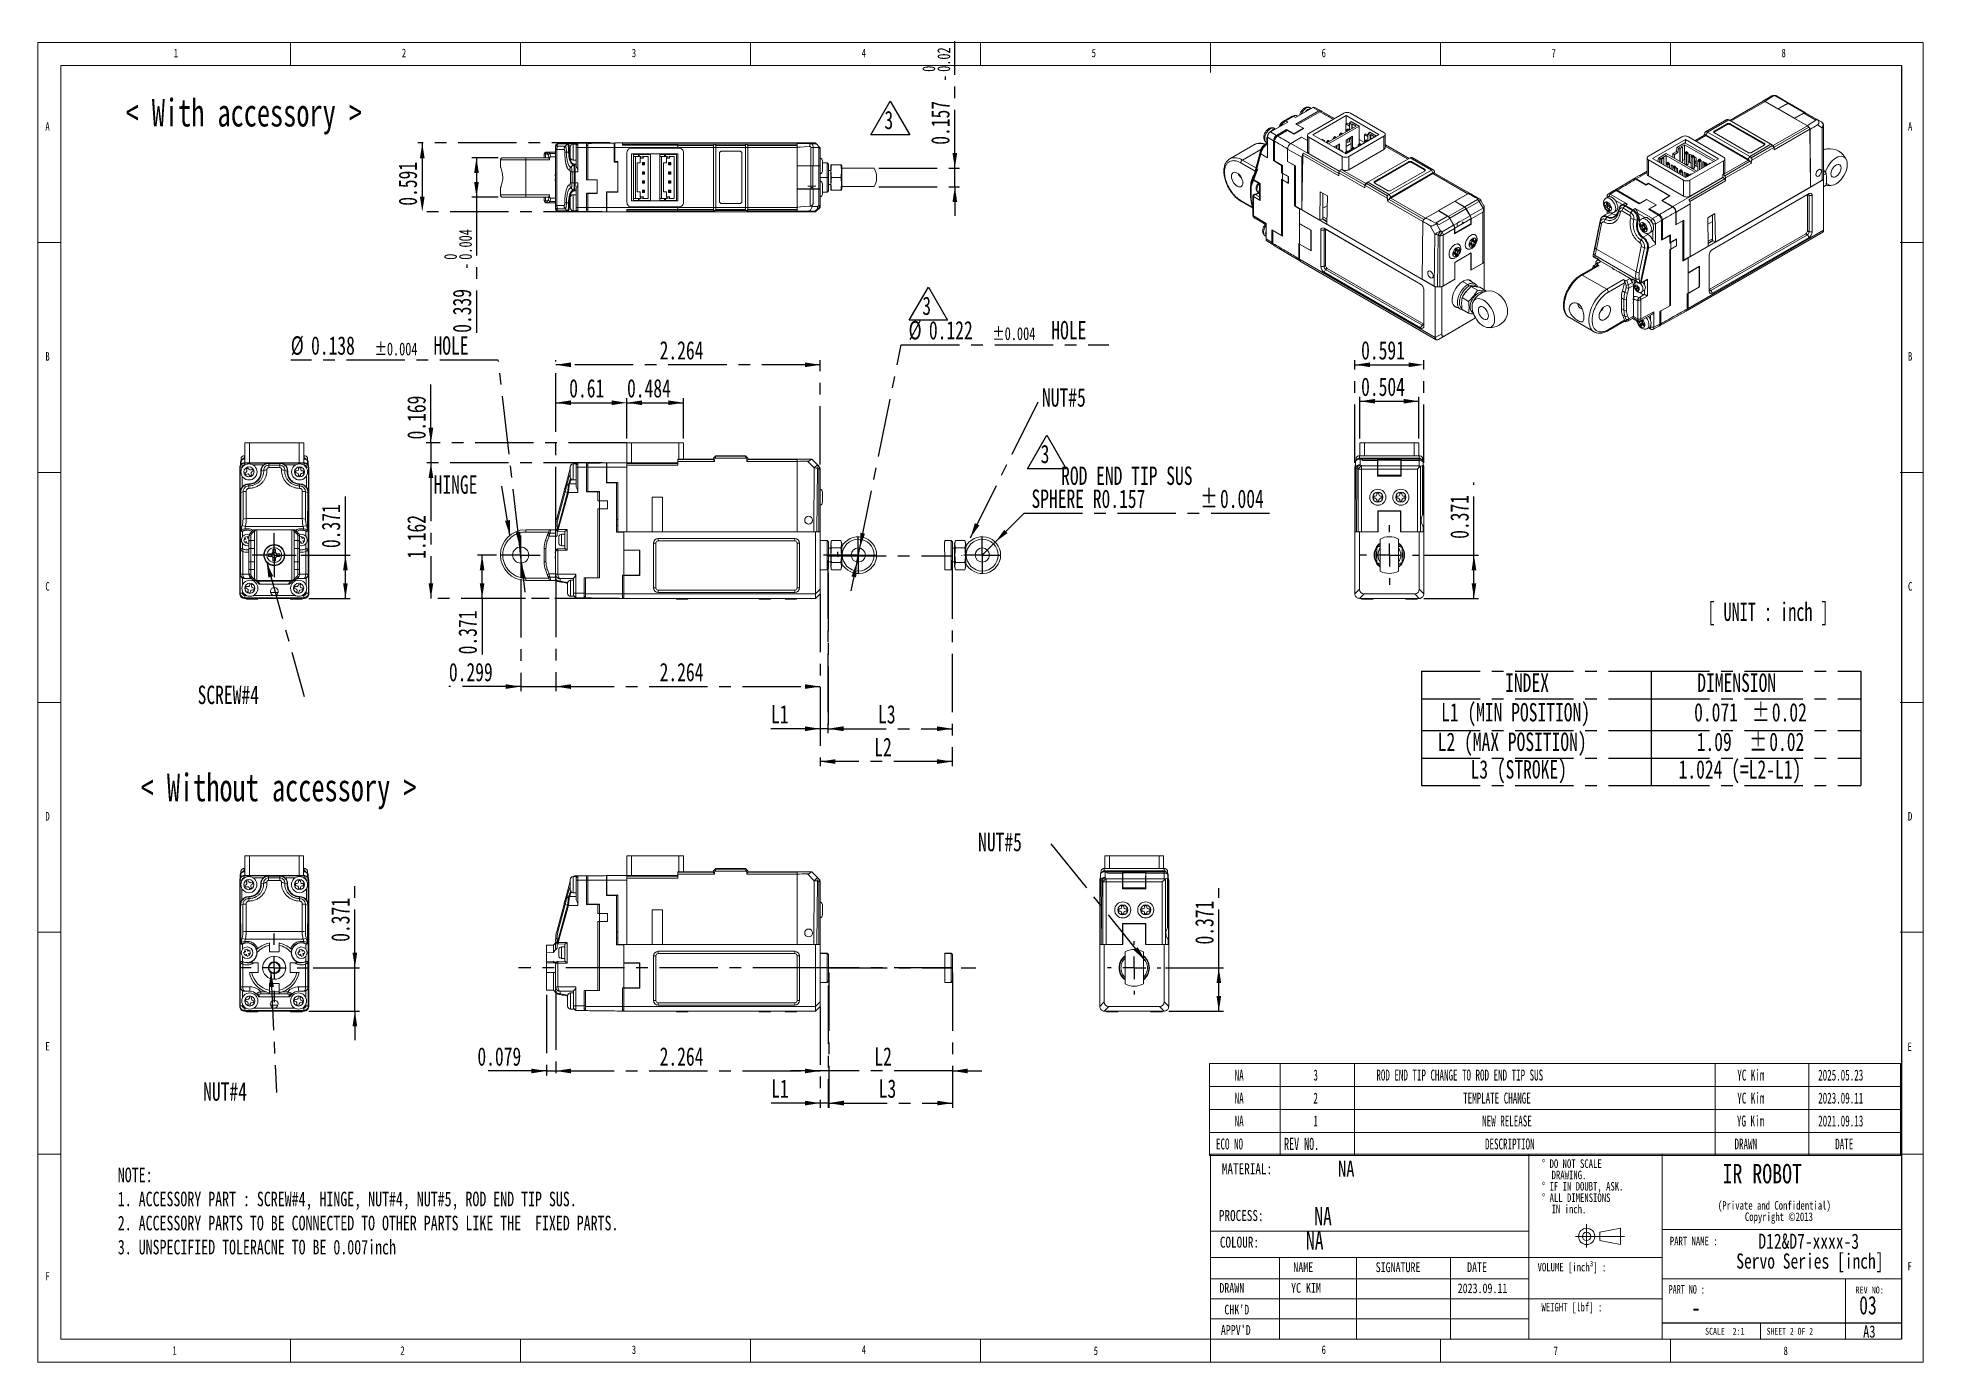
# Paper-space layout '시트2-ENG' of a CAD drawing. Header units: inches. Extents: x 0.2 to 16.3, y 0.2 to 11.5.
import ezdxf

# ---------------------------------------------------------------- set-up
doc = ezdxf.new("R2010")
doc.units = ezdxf.units.IN
doc.header["$MEASUREMENT"] = 0
doc.linetypes.add('CENTERX2', pattern=[0.8, 0.5, -0.1, 0.1, -0.1])
doc.layers.add('CENTER_LINE', color=7, linetype='CENTERX2')
doc.layers.add('NOTES', color=7, linetype='Continuous')
doc.styles.add('SLDTEXTSTYLE0', font='TXT', dxfattribs={"width": 0.7})
doc.styles.add('SLDTEXTSTYLE3', font='TXT', dxfattribs={"width": 0.75})
doc.styles.add('SLDTEXTSTYLE4', font='TXT', dxfattribs={"width": 0.6875})
doc.styles.add('SLDTEXTSTYLE5', font='TXT', dxfattribs={"width": 0.694444})
doc.styles.add('SLDTEXTSTYLE6', font='TXT', dxfattribs={"width": 0.605})
doc.styles.add('SLDTEXTSTYLE9', font='TXT', dxfattribs={"width": 0.646667})
doc.dimstyles.new('SLDDIMSTYLE0', dxfattribs={"dimtxt": 0.15748, "dimasz": 0.13, "dimexe": 0, "dimexo": 0.0625, "dimgap": 0.03937, "dimtad": 1, "dimdec": 3, "dimrnd": 1e-09, "dimzin": 12, "dimdsep": 46, "dimtxsty": 'SLDTEXTSTYLE0', "dimsah": 1, "dimcen": 0.09, "dimadec": 0, "dimazin": 3, "dimtfac": 1, "dimtdec": 3, "dimtofl": 0, "dimtmove": 0, "dimatfit": 3, "dimfxl": 1, "dimfrac": 2, "dimtolj": 1, "dimtzin": 12, "dimarcsym": 0})
doc.dimstyles.new('SLDDIMSTYLE1', dxfattribs={"dimtxt": 0.15748, "dimasz": 0.13, "dimexe": 0, "dimexo": 0.0625, "dimgap": 0.03937, "dimtad": 1, "dimdec": 3, "dimrnd": 1e-09, "dimdsep": 46, "dimtxsty": 'SLDTEXTSTYLE0', "dimsah": 1, "dimcen": 0.09, "dimadec": 0, "dimazin": 2, "dimtfac": 1, "dimtdec": 3, "dimtmove": 0, "dimatfit": 0, "dimfxl": 1, "dimfrac": 2, "dimtolj": 1, "dimtzin": 12, "dimarcsym": 0})
doc.dimstyles.new('SLDDIMSTYLE10', dxfattribs={"dimtxt": 0.15748, "dimasz": 0.13, "dimexe": 0, "dimexo": 0.0625, "dimgap": 0.03937, "dimtad": 0, "dimtih": 1, "dimtoh": 1, "dimdec": 3, "dimrnd": 1e-09, "dimdsep": 46, "dimtxsty": 'SLDTEXTSTYLE0', "dimsah": 1, "dimcen": 0, "dimadec": 0, "dimazin": 2, "dimtol": 1, "dimtp": 0.003937, "dimtm": 0.003937, "dimtfac": 1, "dimtdec": 3, "dimtmove": 0, "dimatfit": 3, "dimfxl": 1, "dimfrac": 2, "dimtolj": 1, "dimarcsym": 0})
doc.dimstyles.new('SLDDIMSTYLE11', dxfattribs={"dimtxt": 0.15748, "dimasz": 0.13, "dimexe": 0, "dimexo": 0.0625, "dimgap": 0.03937, "dimtad": 0, "dimtih": 1, "dimtoh": 1, "dimdec": 3, "dimrnd": 1e-09, "dimzin": 12, "dimdsep": 46, "dimtxsty": 'SLDTEXTSTYLE0', "dimsah": 1, "dimcen": 0, "dimadec": 0, "dimazin": 3, "dimtfac": 1, "dimtdec": 3, "dimtofl": 0, "dimtmove": 0, "dimatfit": 3, "dimfxl": 1, "dimfrac": 2, "dimtolj": 1, "dimtzin": 12, "dimarcsym": 0})
doc.dimstyles.new('SLDDIMSTYLE2', dxfattribs={"dimtxt": 0.15748, "dimasz": 0.13, "dimexe": 0, "dimexo": 0.0625, "dimgap": 0.03937, "dimtad": 1, "dimdec": 3, "dimrnd": 1e-09, "dimdsep": 46, "dimtxsty": 'SLDTEXTSTYLE0', "dimsah": 1, "dimcen": 0.09, "dimadec": 0, "dimazin": 2, "dimtfac": 1, "dimtdec": 3, "dimtofl": 0, "dimtmove": 0, "dimatfit": 3, "dimfxl": 1, "dimfrac": 2, "dimtolj": 1, "dimtzin": 12, "dimarcsym": 0})
doc.dimstyles.new('SLDDIMSTYLE5', dxfattribs={"dimtxt": 0.15748, "dimasz": 0.13, "dimexe": 0, "dimexo": 0.0625, "dimgap": 0.03937, "dimtad": 1, "dimdec": 3, "dimrnd": 1e-09, "dimzin": 12, "dimdsep": 46, "dimtxsty": 'SLDTEXTSTYLE0', "dimsah": 1, "dimcen": 0.09, "dimadec": 0, "dimazin": 3, "dimtfac": 1, "dimtdec": 3, "dimtmove": 0, "dimatfit": 0, "dimfxl": 1, "dimfrac": 2, "dimtolj": 1, "dimtzin": 12, "dimarcsym": 0})
doc.dimstyles.new('SLDDIMSTYLE6', dxfattribs={"dimtxt": 0.15748, "dimasz": 0.13, "dimexe": 0, "dimexo": 0.0625, "dimgap": 0.03937, "dimtad": 0, "dimtih": 1, "dimtoh": 1, "dimdec": 3, "dimrnd": 1e-09, "dimdsep": 46, "dimtxsty": 'SLDTEXTSTYLE0', "dimsah": 1, "dimcen": 0, "dimadec": 0, "dimazin": 2, "dimtol": 1, "dimtp": 0.003937, "dimtm": 0.003937, "dimtfac": 1, "dimtdec": 3, "dimtmove": 0, "dimatfit": 3, "dimfxl": 1, "dimfrac": 2, "dimtolj": 1, "dimarcsym": 0})
doc.dimstyles.new('SLDDIMSTYLE7', dxfattribs={"dimtxt": 0.18, "dimasz": 0.13, "dimexe": 0, "dimexo": 0.0625, "dimgap": 0, "dimtad": 0, "dimtih": 1, "dimtoh": 1, "dimdec": 0, "dimrnd": 1e-09, "dimzin": 0, "dimdsep": 46, "dimtxsty": 'Standard', "dimsah": 1, "dimcen": 0.09, "dimadec": 0, "dimazin": 0, "dimtfac": 0.13, "dimtdec": 0, "dimtofl": 0, "dimtmove": 0, "dimatfit": 3, "dimfxl": 1, "dimfrac": 2, "dimtolj": 1, "dimtzin": 0, "dimarcsym": 0})
doc.dimstyles.new('SLDDIMSTYLE8', dxfattribs={"dimtxt": 0.15748, "dimasz": 0.13, "dimexe": 0, "dimexo": 0.0625, "dimgap": 0.03937, "dimtad": 1, "dimdec": 3, "dimrnd": 1e-09, "dimdsep": 46, "dimtxsty": 'SLDTEXTSTYLE0', "dimsah": 1, "dimcen": 0.09, "dimadec": 0, "dimazin": 2, "dimtol": 1, "dimtm": 0.003937, "dimtfac": 1, "dimtdec": 3, "dimtofl": 0, "dimtmove": 0, "dimatfit": 3, "dimfxl": 1, "dimfrac": 2, "dimtolj": 1, "dimarcsym": 0})
doc.dimstyles.new('SLDDIMSTYLE9', dxfattribs={"dimtxt": 0.15748, "dimasz": 0.13, "dimexe": 0, "dimexo": 0.0625, "dimgap": 0.03937, "dimtad": 1, "dimdec": 3, "dimrnd": 1e-09, "dimdsep": 46, "dimtxsty": 'SLDTEXTSTYLE0', "dimsah": 1, "dimcen": 0.09, "dimadec": 0, "dimazin": 2, "dimtol": 1, "dimtm": 0.019685, "dimtfac": 1, "dimtdec": 3, "dimtmove": 0, "dimatfit": 0, "dimfxl": 1, "dimfrac": 2, "dimtolj": 1, "dimarcsym": 0})

psp = doc.layouts.new('시트2-ENG')

# ---------------------------------------------------------------- texts
at = {"color": 7, "linetype": 'Continuous', "lineweight": 0}
for s, insert, char_height, attachment_point, style in [('1', (1.3615, 11.4436), 0.0729, 1, 'SLDTEXTSTYLE3'), ('2', (3.3136, 11.4436), 0.0729, 1, 'SLDTEXTSTYLE3'), ('3', (5.2822, 11.4436), 0.0729, 1, 'SLDTEXTSTYLE3'), ('4', (7.2507, 11.4436), 0.0729, 1, 'SLDTEXTSTYLE3'), ('5', (9.2192, 11.4436), 0.0729, 1, 'SLDTEXTSTYLE3'), ('6', (11.1877, 11.4436), 0.0729, 1, 'SLDTEXTSTYLE3'), ('7', (13.1562, 11.4436), 0.0729, 1, 'SLDTEXTSTYLE3'), ('8', (15.1247, 11.4436), 0.0729, 1, 'SLDTEXTSTYLE3'), ('A', (0.2625, 10.8137), 0.0729, 1, 'SLDTEXTSTYLE3'), ('A', (16.2073, 10.8137), 0.0729, 1, 'SLDTEXTSTYLE3'), ('B', (0.2625, 8.8452), 0.0729, 1, 'SLDTEXTSTYLE3'), ('B', (16.2073, 8.8452), 0.0729, 1, 'SLDTEXTSTYLE3'), ('C', (0.2625, 6.8767), 0.0729, 1, 'SLDTEXTSTYLE3'), ('C', (16.2073, 6.8767), 0.0729, 1, 'SLDTEXTSTYLE3'), ('D', (0.2625, 4.9082), 0.0729, 1, 'SLDTEXTSTYLE3'), ('D', (16.2073, 4.9082), 0.0729, 1, 'SLDTEXTSTYLE3'), ('E', (0.2625, 2.9397), 0.0729, 1, 'SLDTEXTSTYLE3'), ('E', (16.2042, 2.9345), 0.0729, 1, 'SLDTEXTSTYLE3'), ('MATERIAL:', (10.3338, 1.9007), 0.09375, 1, 'SLDTEXTSTYLE3'), ('NA', (11.399, 1.9225), 0.1378, 2, 'SLDTEXTSTYLE3'), ('PROCESS:', (10.3082, 1.5003), 0.09375, 1, 'SLDTEXTSTYLE3'), ('PART NAME :', (14.1688, 1.2713), 0.072917, 1, 'SLDTEXTSTYLE3'), ('F', (0.2625, 0.9712), 0.0729, 1, 'SLDTEXTSTYLE3'), ('NAME', (10.9459, 1.0522), 0.08333, 1, 'SLDTEXTSTYLE3'), ('SIGNATURE', (11.651, 1.0522), 0.08333, 1, 'SLDTEXTSTYLE3'), ('DATE', (12.4332, 1.0522), 0.08333, 1, 'SLDTEXTSTYLE3'), ('VOLUME [inch³] :', (13.0367, 1.0481), 0.072917, 1, 'SLDTEXTSTYLE3'), ('DRAWN', (10.3125, 0.8753), 0.08333, 1, 'SLDTEXTSTYLE3'), ('2023.09.11', (12.3528, 0.8722), 0.08333, 1, 'SLDTEXTSTYLE3'), ('REV NO:', (15.7582, 0.8455), 0.05906, 1, 'SLDTEXTSTYLE3'), ("CHK'D", (10.3553, 0.6894), 0.08333, 1, 'SLDTEXTSTYLE3'), ('-', (14.392, 0.7443), 0.1575, 2, 'SLDTEXTSTYLE3'), ("APPV'D", (10.3253, 0.5149), 0.08333, 1, 'SLDTEXTSTYLE3'), ('SCALE  2:1', (14.471, 0.4918), 0.05906, 1, 'SLDTEXTSTYLE0'), ('SHEET 2 OF 2', (14.9977, 0.4918), 0.059055, 1, 'SLDTEXTSTYLE4'), ('A3', (15.8233, 0.5121), 0.10417, 1, 'SLDTEXTSTYLE3'), ('1', (1.3495, 0.3344), 0.0729, 1, 'SLDTEXTSTYLE3'), ('2', (3.3016, 0.3344), 0.0729, 1, 'SLDTEXTSTYLE3'), ('3', (5.2822, 0.3413), 0.0729, 1, 'SLDTEXTSTYLE3'), ('4', (7.2507, 0.3413), 0.0729, 1, 'SLDTEXTSTYLE3'), ('5', (9.2367, 0.332), 0.0729, 1, 'SLDTEXTSTYLE3')]:
    psp.add_mtext(s, dxfattribs=dict(at, insert=insert, char_height=char_height, attachment_point=attachment_point, style=style))
at = {"layer": 'CENTER_LINE', "attachment_point": 1}
for s, insert, char_height, style in [('< With accessory >', (0.9487, 11.0134), 0.23622, 'SLDTEXTSTYLE0'), ('[ UNIT : inch ]', (14.4897, 6.7016), 0.15748, 'SLDTEXTSTYLE9'), ('< Without accessory >', (1.0779, 5.2361), 0.23622, 'SLDTEXTSTYLE0'), ('NA', (11.1254, 1.5269), 0.15748, 'SLDTEXTSTYLE0'), ('NA', (11.0544, 1.3192), 0.15748, 'SLDTEXTSTYLE0'), ('03', (15.7901, 0.7644), 0.15748, 'SLDTEXTSTYLE0')]:
    psp.add_mtext(s, dxfattribs=dict(at, insert=insert, char_height=char_height, style=style))
at = {"layer": 'NOTES', "attachment_point": 1}
for s, insert, char_height, style in [('IR ROBOT', (14.6199, 1.8951), 0.16667, 'SLDTEXTSTYLE3'), ('COLOUR:', (10.3168, 1.2721), 0.09375, 'SLDTEXTSTYLE3'), ('F', (16.2042, 1.0567), 0.0729, 'SLDTEXTSTYLE3'), ('YC KIM', (10.9266, 0.8753), 0.08333, 'SLDTEXTSTYLE3'), ('PART NO :', (14.1589, 0.8575), 0.07292, 'SLDTEXTSTYLE5'), ('WEIGHT [lbf] :', (13.0699, 0.7055), 0.072917, 'SLDTEXTSTYLE3'), ('6', (11.1877, 0.3413), 0.0729, 'SLDTEXTSTYLE3'), ('7', (13.1737, 0.332), 0.0729, 'SLDTEXTSTYLE3'), ('8', (15.1422, 0.332), 0.0729, 'SLDTEXTSTYLE3')]:
    psp.add_mtext(s, dxfattribs=dict(at, insert=insert, char_height=char_height, style=style))

# ---------------------------------------------------------------- blocks, each defined once
blk = doc.blocks.new('SW_NOTE_0_13')
at = {"layer": 'CENTER_LINE', "color": 0, "char_height": 0.125, "attachment_point": 1, "style": 'SLDTEXTSTYLE0'}
for s, insert in [('NOTE:', (0, 0.161)), ('1. ACCESSORY PART : SCREW#4, HINGE, NUT#4, NUT#5, ROD END TIP SUS.', (0, -0.045)), ('2. ACCESSORY PARTS TO BE CONNECTED TO OTHER PARTS LIKE THE  FIXED PARTS.', (0, -0.251)), ('3. UNSPECIFIED TOLERACNE TO BE 0.007inch', (0, -0.457))]:
    blk.add_mtext(s, dxfattribs=dict(at, insert=insert))
blk = doc.blocks.new('SW_NOTE_0_14')
at = {"layer": 'CENTER_LINE', "color": 0}
for p, q in [((-0.117, -0.003), (0.05, 0.286)), ((0.05, 0.286), (0.217, -0.003)), ((0.217, -0.003), (-0.117, -0.003))]:
    blk.add_line(p, q, dxfattribs=at)
at = {"layer": 'CENTER_LINE', "color": 0, "insert": (0, 0.203), "char_height": 0.157, "attachment_point": 1, "style": 'SLDTEXTSTYLE0'}
blk.add_mtext('3', dxfattribs=at)
blk = doc.blocks.new('SW_NOTE_0_15')
at = {"layer": 'CENTER_LINE', "color": 0}
for p, q in [((-0.112, 0), (0.052, 0.284)), ((0.052, 0.284), (0.216, 0)), ((0.216, 0), (-0.112, 0))]:
    blk.add_line(p, q, dxfattribs=at)
at = {"layer": 'CENTER_LINE', "color": 0, "insert": (0, 0.203), "char_height": 0.157, "attachment_point": 1, "style": 'SLDTEXTSTYLE0'}
blk.add_mtext('3', dxfattribs=at)
blk = doc.blocks.new('SW_NOTE_0_16')
at = {"color": 0, "linetype": 'Continuous', "lineweight": 0, "char_height": 0.07292, "attachment_point": 2, "style": 'SLDTEXTSTYLE3'}
for s, insert in [('(Private and Confidential)', (0.606, 0.094)), ('Copyright ©2013', (0.645, -0.003))]:
    blk.add_mtext(s, dxfattribs=dict(at, insert=insert))
blk = doc.blocks.new('SW_NOTE_0_17')
at = {"color": 0, "linetype": 'Continuous', "lineweight": 0, "char_height": 0.13, "attachment_point": 2, "style": 'SLDTEXTSTYLE3'}
for s, insert in [('D12&D7-xxxx-3', (0.597, 0.168)), ('Servo Series [inch]', (0.607, -0.002))]:
    blk.add_mtext(s, dxfattribs=dict(at, insert=insert))
blk = doc.blocks.new('SW_NOTE_0_18')
at = {"color": 0, "linetype": 'Continuous', "lineweight": 0, "attachment_point": 1, "style": 'SLDTEXTSTYLE3'}
for s, insert, char_height in [('%%d DO NOT SCALE', (0, 0.094), 0.07292), ('%%d IF IN DOUBT, ASK.', (0, -0.1), 0.07292), ('DRAWING.', (0.082, -0.003), 0.0729), ('%%d ALL DIMENSIONS', (0, -0.198), 0.07292), ('IN inch.', (0.082, -0.295), 0.0729)]:
    blk.add_mtext(s, dxfattribs=dict(at, insert=insert, char_height=char_height))
blk = doc.blocks.new('SW_TABLEANNOTATION_2')
at = {"layer": 'CENTER_LINE', "color": 0}
for p, q in [((0, 0), (0, -0.236)), ((0, 0), (1.964, 0)), ((1.964, 0), (1.964, -0.236)), ((1.964, 0), (3.759, 0)), ((3.759, 0), (3.759, -0.236)), ((0, -0.236), (0, -0.507)), ((0, -0.236), (1.964, -0.236)), ((1.964, -0.236), (1.964, -0.507)), ((1.964, -0.236), (3.759, -0.236)), ((3.759, -0.236), (3.759, -0.507)), ((0, -0.507), (0, -0.743)), ((0, -0.507), (1.964, -0.507)), ((1.964, -0.507), (1.964, -0.743)), ((1.964, -0.507), (3.759, -0.507)), ((3.759, -0.507), (3.759, -0.743)), ((0, -0.743), (0, -0.979)), ((0, -0.743), (1.964, -0.743)), ((1.964, -0.743), (1.964, -0.979)), ((1.964, -0.743), (3.759, -0.743)), ((3.759, -0.743), (3.759, -0.979)), ((0, -0.979), (1.964, -0.979)), ((1.964, -0.979), (3.759, -0.979))]:
    blk.add_line(p, q, dxfattribs=at)
at = {"layer": 'CENTER_LINE', "color": 0, "attachment_point": 1, "style": 'SLDTEXTSTYLE0'}
for s, insert, char_height in [('INDEX', (0.715, -0.019), 0.1575), ('DIMENSION', (2.36, -0.019), 0.1575), ('L1 (MIN POSITION)', (0.167, -0.272), 0.15748), ('0.071', (2.333, -0.272), 0.1575), ('%%p', (2.829, -0.272), 0.1575), ('0.02', (2.998, -0.272), 0.1575), ('L2 (MAX POSITION)', (0.138, -0.525), 0.15748), ('1.09', (2.355, -0.525), 0.1575), ('%%p', (2.806, -0.525), 0.1575), ('0.02', (2.976, -0.525), 0.1575), ('L3 (STROKE)', (0.419, -0.761), 0.15748), ('1.024 (=L2-L1)', (2.2, -0.761), 0.15748)]:
    blk.add_mtext(s, dxfattribs=dict(at, insert=insert, char_height=char_height))
blk = doc.blocks.new('SW_TABLEANNOTATION_3')
at = {"color": 0, "linetype": 'Continuous', "lineweight": 18}
for p, q in [((0, 0), (0, -0.197)), ((0, 0), (0.606, 0)), ((0.606, 0), (0.606, -0.197)), ((0.606, 0), (1.243, 0)), ((1.243, 0), (1.243, -0.197)), ((1.243, 0), (4.33, 0)), ((4.33, 0), (4.33, -0.197)), ((4.33, 0), (5.132, 0)), ((5.132, 0), (5.132, -0.197)), ((5.132, 0), (5.915, 0)), ((5.915, 0), (5.915, -0.197)), ((0, -0.197), (0, -0.394)), ((0, -0.197), (0.606, -0.197)), ((0.606, -0.197), (0.606, -0.394)), ((0.606, -0.197), (1.243, -0.197)), ((1.243, -0.197), (1.243, -0.394)), ((1.243, -0.197), (4.33, -0.197)), ((4.33, -0.197), (4.33, -0.394)), ((4.33, -0.197), (5.132, -0.197)), ((5.132, -0.197), (5.132, -0.394)), ((5.132, -0.197), (5.915, -0.197)), ((5.915, -0.197), (5.915, -0.394)), ((0, -0.394), (0, -0.591)), ((0, -0.394), (0.606, -0.394)), ((0.606, -0.394), (0.606, -0.591)), ((0.606, -0.394), (1.243, -0.394)), ((1.243, -0.394), (1.243, -0.591)), ((1.243, -0.394), (4.33, -0.394)), ((4.33, -0.394), (4.33, -0.591)), ((4.33, -0.394), (5.132, -0.394)), ((5.132, -0.394), (5.132, -0.591)), ((5.132, -0.394), (5.915, -0.394)), ((5.915, -0.394), (5.915, -0.591)), ((0, -0.591), (0, -0.787)), ((0, -0.591), (0.606, -0.591)), ((0.606, -0.591), (0.606, -0.787)), ((0.606, -0.591), (1.243, -0.591)), ((1.243, -0.591), (1.243, -0.787)), ((1.243, -0.591), (4.33, -0.591)), ((4.33, -0.591), (4.33, -0.787)), ((4.33, -0.591), (5.132, -0.591)), ((5.132, -0.591), (5.132, -0.787)), ((5.132, -0.591), (5.915, -0.591)), ((5.915, -0.591), (5.915, -0.787)), ((0, -0.787), (0.606, -0.787)), ((0.606, -0.787), (1.243, -0.787)), ((1.243, -0.787), (4.33, -0.787)), ((4.33, -0.787), (5.132, -0.787)), ((5.132, -0.787), (5.915, -0.787))]:
    blk.add_line(p, q, dxfattribs=at)
at = {"color": 0, "linetype": 'Continuous', "lineweight": 0, "attachment_point": 1, "style": 'SLDTEXTSTYLE6'}
for s, insert, char_height in [('NA', (0.216, -0.052), 0.0938), ('3', (0.89, -0.052), 0.0938), ('ROD END TIP CHANGE TO ROD END TIP SUS', (1.429, -0.052), 0.09375), ('YC Kim', (4.519, -0.052), 0.0938), ('2025.05.23', (5.211, -0.052), 0.0938), ('NA', (0.216, -0.249), 0.0938), ('2', (0.89, -0.249), 0.0938), ('TEMPLATE CHANGE', (2.172, -0.249), 0.09375), ('YC Kim', (4.519, -0.249), 0.0938), ('2023.09.11', (5.211, -0.249), 0.0938), ('NA', (0.216, -0.445), 0.0938), ('1', (0.89, -0.445), 0.0938), ('NEW RELEASE', (2.335, -0.445), 0.09375), ('YG Kim', (4.516, -0.445), 0.0938), ('2021.09.13', (5.211, -0.445), 0.0938), ('ECO NO', (0.056, -0.642), 0.0938), ('REV NO.', (0.639, -0.636), 0.1042), ('DESCRIPTION', (2.359, -0.642), 0.09375), ('DRAWN', (4.495, -0.642), 0.0938), ('DATE', (5.357, -0.642), 0.0938)]:
    blk.add_mtext(s, dxfattribs=dict(at, insert=insert, char_height=char_height))
blk = doc.blocks.new('_D_26')
at = {"layer": 'CENTER_LINE'}
for p, q in [((6.961, 7.063), (6.961, 5.582)), ((8.026, 7.063), (8.026, 5.582)), ((6.961, 5.621), (8.026, 5.621))]:
    blk.add_line(p, q, dxfattribs=at)
for points in [[(6.961, 5.621), (7.091, 5.601), (7.091, 5.641)], [(8.026, 5.621), (7.896, 5.641), (7.896, 5.601)]]:
    blk.add_solid(points, dxfattribs=at)
at = {"layer": 'CENTER_LINE', "insert": (7.391, 5.824), "char_height": 0.1575, "attachment_point": 1, "style": 'SLDTEXTSTYLE0'}
blk.add_mtext('L3', dxfattribs=at)
blk = doc.blocks.new('_D_27')
at = {"layer": 'CENTER_LINE'}
for p, q in [((8.026, 7.063), (8.026, 5.301)), ((6.895, 6.776), (6.895, 5.301)), ((8.026, 5.34), (6.895, 5.34))]:
    blk.add_line(p, q, dxfattribs=at)
for points in [[(6.895, 5.34), (7.025, 5.32), (7.025, 5.36)], [(8.026, 5.34), (7.896, 5.36), (7.896, 5.32)]]:
    blk.add_solid(points, dxfattribs=at)
at = {"layer": 'CENTER_LINE', "insert": (7.358, 5.543), "char_height": 0.1575, "attachment_point": 1, "style": 'SLDTEXTSTYLE0'}
blk.add_mtext('L2', dxfattribs=at)
blk = doc.blocks.new('_D_28')
at = {"layer": 'CENTER_LINE'}
for p, q in [((3.563, 8.068), (3.563, 8.581)), ((5.241, 8.068), (3.523, 8.068)), ((3.563, 8.068), (3.563, 7.898)), ((5.028, 7.898), (3.523, 7.898)), ((3.563, 7.898), (3.563, 7.648))]:
    blk.add_line(p, q, dxfattribs=at)
for points in [[(3.563, 8.068), (3.583, 8.198), (3.543, 8.198)], [(3.563, 7.898), (3.543, 7.768), (3.583, 7.768)]]:
    blk.add_solid(points, dxfattribs=at)
at = {"layer": 'CENTER_LINE', "insert": (3.36, 8.098), "char_height": 0.1575, "attachment_point": 1, "rotation": 90, "style": 'SLDTEXTSTYLE0'}
blk.add_mtext('0.169', dxfattribs=at)
blk = doc.blocks.new('_D_29')
at = {"layer": 'CENTER_LINE'}
for p, q in [((5.241, 8.107), (5.241, 8.451)), ((5.241, 8.412), (5.725, 8.412)), ((5.725, 8.107), (5.725, 8.451))]:
    blk.add_line(p, q, dxfattribs=at)
for points in [[(5.241, 8.412), (5.371, 8.392), (5.371, 8.432)], [(5.725, 8.412), (5.595, 8.432), (5.595, 8.392)]]:
    blk.add_solid(points, dxfattribs=at)
at = {"layer": 'CENTER_LINE', "insert": (5.242, 8.615), "char_height": 0.1575, "attachment_point": 1, "style": 'SLDTEXTSTYLE0'}
blk.add_mtext('0.484', dxfattribs=at)
blk = doc.blocks.new('_D_30')
at = {"layer": 'CENTER_LINE'}
for p, q in [((4.14, 8.778), (2.363, 8.778)), ((4.324, 7.176), (4.14, 8.778)), ((4.339, 7.039), (4.324, 7.176)), ((4.339, 7.039), (4.368, 6.791))]:
    blk.add_line(p, q, dxfattribs=at)
for points in [[(4.324, 7.176), (4.329, 7.308), (4.289, 7.303)], [(4.339, 7.039), (4.334, 6.908), (4.374, 6.913)]]:
    blk.add_solid(points, dxfattribs=at)
at = {"layer": 'CENTER_LINE', "attachment_point": 1, "style": 'SLDTEXTSTYLE0'}
for s, insert, char_height in [('%%c', (2.363, 8.981), 0.1575), ('0.138', (2.537, 8.981), 0.1575), ('±0.004', (3.081, 8.928), 0.1102), ('HOLE', (3.585, 8.981), 0.1575)]:
    blk.add_mtext(s, dxfattribs=dict(at, insert=insert, char_height=char_height))
blk = doc.blocks.new('_D_31')
at = {"layer": 'CENTER_LINE'}
for p, q in [((4.125, 7.108), (3.962, 7.108)), ((4.001, 6.737), (4.001, 7.108)), ((5.174, 6.737), (3.962, 6.737)), ((4.001, 6.737), (4.001, 6.258))]:
    blk.add_line(p, q, dxfattribs=at)
for points in [[(4.001, 7.108), (3.981, 6.978), (4.021, 6.978)], [(4.001, 6.737), (4.021, 6.867), (3.981, 6.867)]]:
    blk.add_solid(points, dxfattribs=at)
at = {"layer": 'CENTER_LINE', "insert": (3.798, 6.258), "char_height": 0.1575, "attachment_point": 1, "rotation": 90, "style": 'SLDTEXTSTYLE0'}
blk.add_mtext('0.371', dxfattribs=at)
blk = doc.blocks.new('_D_32')
at = {"layer": 'CENTER_LINE'}
for p, q in [((5.028, 7.898), (3.523, 7.898)), ((3.563, 7.898), (3.563, 6.737)), ((5.123, 6.737), (3.523, 6.737))]:
    blk.add_line(p, q, dxfattribs=at)
for points in [[(3.563, 7.898), (3.543, 7.768), (3.583, 7.768)], [(3.563, 6.737), (3.583, 6.867), (3.543, 6.867)]]:
    blk.add_solid(points, dxfattribs=at)
at = {"layer": 'CENTER_LINE', "insert": (3.36, 7.076), "char_height": 0.1575, "attachment_point": 1, "rotation": 90, "style": 'SLDTEXTSTYLE0'}
blk.add_mtext('1.162', dxfattribs=at)
blk = doc.blocks.new('_D_33')
at = {"layer": 'CENTER_LINE'}
for p, q in [((4.332, 6.901), (4.332, 5.943)), ((4.631, 6.906), (4.631, 5.943)), ((4.332, 5.982), (3.717, 5.982)), ((4.332, 5.982), (4.631, 5.982)), ((4.631, 5.982), (4.881, 5.982))]:
    blk.add_line(p, q, dxfattribs=at)
for points in [[(4.332, 5.982), (4.202, 6.002), (4.202, 5.962)], [(4.631, 5.982), (4.761, 5.962), (4.761, 6.002)]]:
    blk.add_solid(points, dxfattribs=at)
at = {"layer": 'CENTER_LINE', "insert": (3.717, 6.185), "char_height": 0.1575, "attachment_point": 1, "style": 'SLDTEXTSTYLE0'}
blk.add_mtext('0.299', dxfattribs=at)
blk = doc.blocks.new('_D_34')
at = {"layer": 'CENTER_LINE'}
for p, q in [((4.631, 6.906), (4.631, 5.943)), ((6.895, 6.776), (6.895, 5.943)), ((4.631, 5.982), (6.895, 5.982))]:
    blk.add_line(p, q, dxfattribs=at)
for points in [[(4.631, 5.982), (4.761, 5.962), (4.761, 6.002)], [(6.895, 5.982), (6.765, 6.002), (6.765, 5.962)]]:
    blk.add_solid(points, dxfattribs=at)
at = {"layer": 'CENTER_LINE', "insert": (5.521, 6.185), "char_height": 0.1575, "attachment_point": 1, "style": 'SLDTEXTSTYLE0'}
blk.add_mtext('2.264', dxfattribs=at)
blk = doc.blocks.new('_D_35')
at = {"layer": 'CENTER_LINE'}
for p, q in [((4.631, 7.364), (4.631, 8.451)), ((4.631, 8.412), (5.241, 8.412)), ((5.241, 8.107), (5.241, 8.451))]:
    blk.add_line(p, q, dxfattribs=at)
for points in [[(4.631, 8.412), (4.761, 8.392), (4.761, 8.432)], [(5.241, 8.412), (5.111, 8.432), (5.111, 8.392)]]:
    blk.add_solid(points, dxfattribs=at)
at = {"layer": 'CENTER_LINE', "insert": (4.747, 8.615), "char_height": 0.1575, "attachment_point": 1, "style": 'SLDTEXTSTYLE0'}
blk.add_mtext('0.61', dxfattribs=at)
blk = doc.blocks.new('_D_36')
at = {"layer": 'CENTER_LINE'}
for p, q in [((4.631, 7.364), (4.631, 8.776)), ((6.895, 8.737), (4.631, 8.737)), ((6.895, 7.882), (6.895, 8.776))]:
    blk.add_line(p, q, dxfattribs=at)
for points in [[(4.631, 8.737), (4.761, 8.717), (4.761, 8.757)], [(6.895, 8.737), (6.765, 8.757), (6.765, 8.717)]]:
    blk.add_solid(points, dxfattribs=at)
at = {"layer": 'CENTER_LINE', "insert": (5.521, 8.94), "char_height": 0.1575, "attachment_point": 1, "style": 'SLDTEXTSTYLE0'}
blk.add_mtext('2.264', dxfattribs=at)
blk = doc.blocks.new('_D_37')
at = {"layer": 'CENTER_LINE'}
for p, q in [((7.234, 7.168), (7.589, 8.909)), ((7.589, 8.909), (9.366, 8.909)), ((7.209, 7.048), (7.234, 7.168)), ((7.209, 7.048), (7.159, 6.803))]:
    blk.add_line(p, q, dxfattribs=at)
for points in [[(7.234, 7.168), (7.279, 7.291), (7.24, 7.299)], [(7.209, 7.048), (7.163, 6.925), (7.203, 6.917)]]:
    blk.add_solid(points, dxfattribs=at)
at = {"layer": 'CENTER_LINE', "attachment_point": 1, "style": 'SLDTEXTSTYLE0'}
for s, insert, char_height in [('%%c', (7.652, 9.112), 0.1575), ('0.122', (7.826, 9.112), 0.1575), ('±0.004', (8.37, 9.059), 0.1102), ('HOLE', (8.874, 9.112), 0.1575)]:
    blk.add_mtext(s, dxfattribs=dict(at, insert=insert, char_height=char_height))
blk = doc.blocks.new('_D_38')
at = {"layer": 'CENTER_LINE'}
for p, q in [((6.965, 6.955), (6.965, 5.582)), ((6.895, 6.776), (6.895, 5.582)), ((6.895, 5.621), (6.474, 5.621)), ((6.965, 5.621), (6.895, 5.621)), ((6.965, 5.621), (7.215, 5.621))]:
    blk.add_line(p, q, dxfattribs=at)
for points in [[(6.895, 5.621), (6.765, 5.641), (6.765, 5.601)], [(6.965, 5.621), (7.095, 5.601), (7.095, 5.641)]]:
    blk.add_solid(points, dxfattribs=at)
at = {"layer": 'CENTER_LINE', "insert": (6.474, 5.824), "char_height": 0.1575, "attachment_point": 1, "style": 'SLDTEXTSTYLE0'}
blk.add_mtext('L1', dxfattribs=at)
blk = doc.blocks.new('SW_NOTE_0_19')
at = {"layer": 'CENTER_LINE', "color": 0, "insert": (-0.585, 0.093), "char_height": 0.1575, "attachment_point": 1, "style": 'SLDTEXTSTYLE0'}
blk.add_mtext('HINGE', dxfattribs=at)
blk = doc.blocks.new('SW_CENTERMARKSYMBOL_7')
at = {"layer": 'CENTER_LINE', "color": 0}
for p, q in [((0, 0.098), (0, 0.167)), ((-0.098, 0), (-0.167, 0)), ((0, 0), (-0.098, 0)), ((0, 0), (0, 0.098)), ((0, 0), (0, -0.098)), ((0, 0), (0.098, 0)), ((0.098, 0), (0.167, 0)), ((0, -0.098), (0, -0.167))]:
    blk.add_line(p, q, dxfattribs=at)
blk = doc.blocks.new('SW_CENTERMARKSYMBOL_8')
at = {"layer": 'CENTER_LINE', "color": 0}
for p, q in [((-0.098, 0), (-0.297, 0)), ((0, 0), (-0.098, 0)), ((0, 0.098), (0, 0.159)), ((0, 0), (0, 0.098)), ((0, 0), (0, -0.098)), ((0, 0), (0.098, 0)), ((0.098, 0), (0.159, 0)), ((0, -0.098), (0, -0.159))]:
    blk.add_line(p, q, dxfattribs=at)
blk = doc.blocks.new('_D_39')
at = {"layer": 'CENTER_LINE'}
for p, q in [((11.516, 8.107), (11.516, 8.464)), ((11.516, 8.425), (12.02, 8.425)), ((12.02, 8.107), (12.02, 8.464))]:
    blk.add_line(p, q, dxfattribs=at)
for points in [[(11.516, 8.425), (11.646, 8.405), (11.646, 8.445)], [(12.02, 8.425), (11.89, 8.445), (11.89, 8.405)]]:
    blk.add_solid(points, dxfattribs=at)
at = {"layer": 'CENTER_LINE', "insert": (11.526, 8.628), "char_height": 0.1575, "attachment_point": 1, "style": 'SLDTEXTSTYLE0'}
blk.add_mtext('0.504', dxfattribs=at)
blk = doc.blocks.new('_D_40')
at = {"layer": 'CENTER_LINE'}
for p, q in [((11.473, 7.898), (11.473, 8.776)), ((11.473, 8.737), (12.063, 8.737)), ((12.063, 7.898), (12.063, 8.776))]:
    blk.add_line(p, q, dxfattribs=at)
for points in [[(11.473, 8.737), (11.603, 8.717), (11.603, 8.757)], [(12.063, 8.737), (11.933, 8.757), (11.933, 8.717)]]:
    blk.add_solid(points, dxfattribs=at)
at = {"layer": 'CENTER_LINE', "insert": (11.526, 8.94), "char_height": 0.1575, "attachment_point": 1, "style": 'SLDTEXTSTYLE0'}
blk.add_mtext('0.591', dxfattribs=at)
blk = doc.blocks.new('_D_41')
at = {"layer": 'CENTER_LINE'}
for p, q in [((12.492, 7.108), (12.492, 7.73)), ((12.063, 7.108), (12.531, 7.108)), ((12.492, 6.737), (12.492, 7.108)), ((12.063, 6.737), (12.531, 6.737))]:
    blk.add_line(p, q, dxfattribs=at)
for points in [[(12.492, 7.108), (12.472, 6.978), (12.512, 6.978)], [(12.492, 6.737), (12.512, 6.867), (12.472, 6.867)]]:
    blk.add_solid(points, dxfattribs=at)
at = {"layer": 'CENTER_LINE', "insert": (12.289, 7.247), "char_height": 0.1575, "attachment_point": 1, "rotation": 90, "style": 'SLDTEXTSTYLE0'}
blk.add_mtext('0.371', dxfattribs=at)
blk = doc.blocks.new('SW_CENTERMARKSYMBOL_9')
at = {"layer": 'CENTER_LINE', "color": 0}
for p, q in [((0, 0.197), (0, 0.256)), ((-0.197, 0), (-0.256, 0)), ((0, 0), (-0.098, 0)), ((0, 0), (0, 0.098)), ((0, 0), (0, -0.098)), ((0, 0), (0.098, 0)), ((0.197, 0), (0.256, 0)), ((0, -0.197), (0, -0.256))]:
    blk.add_line(p, q, dxfattribs=at)
blk = doc.blocks.new('_D_42')
at = {"layer": 'CENTER_LINE'}
for p, q in [((2.831, 7.108), (2.831, 7.651)), ((2.449, 7.108), (2.871, 7.108)), ((2.831, 6.737), (2.831, 7.108)), ((2.517, 6.737), (2.871, 6.737))]:
    blk.add_line(p, q, dxfattribs=at)
for points in [[(2.831, 7.108), (2.811, 6.978), (2.851, 6.978)], [(2.831, 6.737), (2.851, 6.867), (2.811, 6.867)]]:
    blk.add_solid(points, dxfattribs=at)
at = {"layer": 'CENTER_LINE', "insert": (2.628, 7.168), "char_height": 0.1575, "attachment_point": 1, "rotation": 90, "style": 'SLDTEXTSTYLE0'}
blk.add_mtext('0.371', dxfattribs=at)
blk = doc.blocks.new('SW_NOTE_0_20')
at = {"layer": 'CENTER_LINE', "color": 0, "insert": (-0.912, 0.092), "char_height": 0.1575, "attachment_point": 1, "style": 'SLDTEXTSTYLE0'}
blk.add_mtext('SCREW#4', dxfattribs=at)
blk = doc.blocks.new('SW_CENTERMARKSYMBOL_10')
at = {"layer": 'CENTER_LINE', "color": 0}
for p, q in [((0, 0.098), (0, 0.188)), ((-0.098, 0), (-0.188, 0)), ((0, 0), (-0.098, 0)), ((0, 0), (0, 0.098)), ((0, 0), (0, -0.098)), ((0, 0), (0.098, 0)), ((0.098, 0), (0.188, 0)), ((0, -0.098), (0, -0.188))]:
    blk.add_line(p, q, dxfattribs=at)
blk = doc.blocks.new('_D_43')
at = {"layer": 'CENTER_LINE'}
for p, q in [((4.139, 10.51), (3.914, 10.51)), ((3.953, 10.51), (3.953, 10.172)), ((4.139, 10.172), (3.914, 10.172)), ((3.953, 10.172), (3.953, 9.011))]:
    blk.add_line(p, q, dxfattribs=at)
for points in [[(3.953, 10.51), (3.933, 10.38), (3.973, 10.38)], [(3.953, 10.172), (3.973, 10.302), (3.933, 10.302)]]:
    blk.add_solid(points, dxfattribs=at)
at = {"layer": 'CENTER_LINE', "attachment_point": 1, "rotation": 90, "style": 'SLDTEXTSTYLE0'}
for s, insert, char_height in [('0.004', (3.803, 9.636), 0.1102), ('0', (3.675, 9.636), 0.11), ('-', (3.803, 9.555), 0.11), ('0.339', (3.75, 9.011), 0.1575)]:
    blk.add_mtext(s, dxfattribs=dict(at, insert=insert, char_height=char_height))
blk = doc.blocks.new('_D_44')
at = {"layer": 'CENTER_LINE'}
for p, q in [((5.097, 10.636), (3.45, 10.636)), ((3.489, 10.636), (3.489, 10.046)), ((5.028, 10.046), (3.45, 10.046))]:
    blk.add_line(p, q, dxfattribs=at)
for points in [[(3.489, 10.636), (3.469, 10.506), (3.509, 10.506)], [(3.489, 10.046), (3.509, 10.176), (3.469, 10.176)]]:
    blk.add_solid(points, dxfattribs=at)
at = {"layer": 'CENTER_LINE', "insert": (3.286, 10.099), "char_height": 0.1575, "attachment_point": 1, "rotation": 90, "style": 'SLDTEXTSTYLE0'}
blk.add_mtext('0.591', dxfattribs=at)
blk = doc.blocks.new('_D_45')
at = {"layer": 'CENTER_LINE'}
for p, q in [((8.048, 10.42), (8.048, 11.509)), ((7.397, 10.42), (8.087, 10.42)), ((8.048, 10.262), (8.048, 10.42)), ((7.397, 10.262), (8.087, 10.262)), ((8.048, 10.262), (8.048, 10.012))]:
    blk.add_line(p, q, dxfattribs=at)
for points in [[(8.048, 10.42), (8.068, 10.55), (8.028, 10.55)], [(8.048, 10.262), (8.028, 10.132), (8.068, 10.132)]]:
    blk.add_solid(points, dxfattribs=at)
at = {"layer": 'CENTER_LINE', "attachment_point": 1, "rotation": 90, "style": 'SLDTEXTSTYLE0'}
for s, insert, char_height in [('0.02', (7.898, 11.245), 0.1102), ('0', (7.77, 11.245), 0.11), ('-', (7.898, 11.165), 0.11), ('0.157', (7.845, 10.621), 0.1575)]:
    blk.add_mtext(s, dxfattribs=dict(at, insert=insert, char_height=char_height))
blk = doc.blocks.new('_D_46')
at = {"layer": 'CENTER_LINE'}
for p, q in [((6.969, 3.535), (6.969, 2.376)), ((8.028, 3.535), (8.028, 2.376)), ((6.969, 2.416), (8.028, 2.416))]:
    blk.add_line(p, q, dxfattribs=at)
for points in [[(6.969, 2.416), (7.099, 2.396), (7.099, 2.436)], [(8.028, 2.416), (7.898, 2.436), (7.898, 2.396)]]:
    blk.add_solid(points, dxfattribs=at)
at = {"layer": 'CENTER_LINE', "insert": (7.396, 2.619), "char_height": 0.1575, "attachment_point": 1, "style": 'SLDTEXTSTYLE0'}
blk.add_mtext('L3', dxfattribs=at)
blk = doc.blocks.new('_D_47')
at = {"layer": 'CENTER_LINE'}
for p, q in [((8.028, 3.535), (8.028, 2.652)), ((6.895, 3.243), (6.895, 2.652)), ((6.895, 2.691), (6.645, 2.691)), ((8.028, 2.691), (6.895, 2.691)), ((8.028, 2.691), (8.278, 2.691))]:
    blk.add_line(p, q, dxfattribs=at)
for points in [[(6.895, 2.691), (6.765, 2.711), (6.765, 2.671)], [(8.028, 2.691), (8.158, 2.671), (8.158, 2.711)]]:
    blk.add_solid(points, dxfattribs=at)
at = {"layer": 'CENTER_LINE', "insert": (7.359, 2.894), "char_height": 0.1575, "attachment_point": 1, "style": 'SLDTEXTSTYLE0'}
blk.add_mtext('L2', dxfattribs=at)
blk = doc.blocks.new('_D_48')
at = {"layer": 'CENTER_LINE'}
for p, q in [((4.552, 3.343), (4.552, 2.652)), ((4.631, 3.373), (4.631, 2.652)), ((4.552, 2.691), (3.961, 2.691)), ((4.552, 2.691), (4.631, 2.691)), ((4.631, 2.691), (4.881, 2.691))]:
    blk.add_line(p, q, dxfattribs=at)
for points in [[(4.552, 2.691), (4.422, 2.711), (4.422, 2.671)], [(4.631, 2.691), (4.761, 2.671), (4.761, 2.711)]]:
    blk.add_solid(points, dxfattribs=at)
at = {"layer": 'CENTER_LINE', "insert": (3.961, 2.894), "char_height": 0.1575, "attachment_point": 1, "style": 'SLDTEXTSTYLE0'}
blk.add_mtext('0.079', dxfattribs=at)
blk = doc.blocks.new('_D_49')
at = {"layer": 'CENTER_LINE'}
for p, q in [((4.631, 3.373), (4.631, 2.652)), ((6.895, 3.243), (6.895, 2.652)), ((4.631, 2.691), (6.895, 2.691))]:
    blk.add_line(p, q, dxfattribs=at)
for points in [[(4.631, 2.691), (4.761, 2.671), (4.761, 2.711)], [(6.895, 2.691), (6.765, 2.711), (6.765, 2.671)]]:
    blk.add_solid(points, dxfattribs=at)
at = {"layer": 'CENTER_LINE', "insert": (5.521, 2.894), "char_height": 0.1575, "attachment_point": 1, "style": 'SLDTEXTSTYLE0'}
blk.add_mtext('2.264', dxfattribs=at)
blk = doc.blocks.new('_D_50')
at = {"layer": 'CENTER_LINE'}
for p, q in [((6.965, 3.422), (6.965, 2.376)), ((6.895, 3.243), (6.895, 2.376)), ((6.895, 2.416), (6.476, 2.416)), ((6.965, 2.416), (6.895, 2.416)), ((6.965, 2.416), (7.215, 2.416))]:
    blk.add_line(p, q, dxfattribs=at)
for points in [[(6.895, 2.416), (6.765, 2.436), (6.765, 2.396)], [(6.965, 2.416), (7.095, 2.396), (7.095, 2.436)]]:
    blk.add_solid(points, dxfattribs=at)
at = {"layer": 'CENTER_LINE', "insert": (6.476, 2.619), "char_height": 0.1575, "attachment_point": 1, "style": 'SLDTEXTSTYLE0'}
blk.add_mtext('L1', dxfattribs=at)
blk = doc.blocks.new('_D_51')
at = {"layer": 'CENTER_LINE'}
for p, q in [((10.308, 3.574), (10.308, 4.257)), ((9.851, 3.574), (10.347, 3.574)), ((10.308, 3.204), (10.308, 3.574)), ((9.879, 3.204), (10.347, 3.204))]:
    blk.add_line(p, q, dxfattribs=at)
for points in [[(10.308, 3.574), (10.288, 3.444), (10.328, 3.444)], [(10.308, 3.204), (10.328, 3.334), (10.288, 3.334)]]:
    blk.add_solid(points, dxfattribs=at)
at = {"layer": 'CENTER_LINE', "insert": (10.105, 3.774), "char_height": 0.1575, "attachment_point": 1, "rotation": 90, "style": 'SLDTEXTSTYLE0'}
blk.add_mtext('0.371', dxfattribs=at)
blk = doc.blocks.new('SW_NOTE_0_21')
at = {"layer": 'CENTER_LINE', "color": 0, "insert": (-0.627, 0.094), "char_height": 0.1575, "attachment_point": 1, "style": 'SLDTEXTSTYLE0'}
blk.add_mtext('NUT#5', dxfattribs=at)
blk = doc.blocks.new('SW_CENTERMARKSYMBOL_11')
at = {"layer": 'CENTER_LINE', "color": 0}
for p, q in [((0, 0.197), (0, 0.228)), ((-0.197, 0), (-0.228, 0)), ((0, 0), (-0.098, 0)), ((0, 0), (0, 0.098)), ((0, 0), (0, -0.098)), ((0, 0), (0.098, 0)), ((0.197, 0), (0.228, 0)), ((0, -0.197), (0, -0.228))]:
    blk.add_line(p, q, dxfattribs=at)
blk = doc.blocks.new('_D_52')
at = {"layer": 'CENTER_LINE'}
for p, q in [((2.912, 3.574), (2.912, 4.28)), ((2.556, 3.574), (2.952, 3.574)), ((2.912, 3.204), (2.912, 3.574)), ((2.517, 3.204), (2.952, 3.204)), ((2.912, 3.204), (2.912, 2.954))]:
    blk.add_line(p, q, dxfattribs=at)
for points in [[(2.912, 3.574), (2.932, 3.704), (2.892, 3.704)], [(2.912, 3.204), (2.892, 3.074), (2.932, 3.074)]]:
    blk.add_solid(points, dxfattribs=at)
at = {"layer": 'CENTER_LINE', "insert": (2.709, 3.797), "char_height": 0.1575, "attachment_point": 1, "rotation": 90, "style": 'SLDTEXTSTYLE0'}
blk.add_mtext('0.371', dxfattribs=at)
blk = doc.blocks.new('SW_NOTE_0_22')
at = {"layer": 'CENTER_LINE', "color": 0, "insert": (-0.627, 0.087), "char_height": 0.1575, "attachment_point": 1, "style": 'SLDTEXTSTYLE0'}
blk.add_mtext('NUT#4', dxfattribs=at)
blk = doc.blocks.new('SW_CENTERMARKSYMBOL_12')
at = {"layer": 'CENTER_LINE', "color": 0}
for p, q in [((0, 0.197), (0, 0.295)), ((-0.197, 0), (-0.295, 0)), ((0, 0), (-0.098, 0)), ((0, 0), (0, 0.098)), ((0, 0), (0, -0.098)), ((0, 0), (0.098, 0)), ((0.197, 0), (0.295, 0)), ((0, -0.197), (0, -0.295))]:
    blk.add_line(p, q, dxfattribs=at)
blk = doc.blocks.new('SW_NOTE_0_23')
at = {"layer": 'CENTER_LINE', "color": 0}
for p, q in [((-0.114, -0.002), (0.053, 0.286)), ((0.053, 0.286), (0.219, -0.002)), ((0.219, -0.002), (-0.114, -0.002))]:
    blk.add_line(p, q, dxfattribs=at)
at = {"layer": 'CENTER_LINE', "color": 0, "insert": (0, 0.203), "char_height": 0.157, "attachment_point": 1, "style": 'SLDTEXTSTYLE0'}
blk.add_mtext('3', dxfattribs=at)
blk = doc.blocks.new('_D_53')
at = {"layer": 'CENTER_LINE'}
for p, q in [((8.394, 7.219), (8.641, 7.466)), ((8.641, 7.466), (10.803, 7.466)), ((8.283, 7.108), (8.394, 7.219))]:
    blk.add_line(p, q, dxfattribs=at)
blk.add_solid([(8.394, 7.219), (8.5, 7.297), (8.472, 7.325)], dxfattribs=at)
at = {"layer": 'CENTER_LINE', "attachment_point": 1, "style": 'SLDTEXTSTYLE0'}
for s, insert, char_height in [('ROD END TIP SUS', (8.958, 7.866), 0.15748), ('SPHERE R0.157', (8.704, 7.669), 0.15748), ('%%p', (10.149, 7.669), 0.1575), ('0.004', (10.318, 7.669), 0.1575)]:
    blk.add_mtext(s, dxfattribs=dict(at, insert=insert, char_height=char_height))
blk = doc.blocks.new('SW_NOTE_0_24')
at = {"layer": 'CENTER_LINE', "color": 0, "insert": (0.022, 0.096), "char_height": 0.1575, "attachment_point": 1, "style": 'SLDTEXTSTYLE0'}
blk.add_mtext('NUT#5', dxfattribs=at)
blk = doc.blocks.new('SW_CENTERMARKSYMBOL_13')
at = {"layer": 'CENTER_LINE', "color": 0}
for p, q in [((-0.098, 0), (-0.159, 0)), ((0, 0), (-0.098, 0)), ((0, 0.098), (0, 0.159)), ((0, 0), (0, 0.098)), ((0, 0), (0, -0.098)), ((0, 0), (0.098, 0)), ((0.098, 0), (0.159, 0)), ((0, -0.098), (0, -0.159))]:
    blk.add_line(p, q, dxfattribs=at)

# ---------------------------------------------------------------- dimensions: what is measured, and where the dimension line sits
at = {"layer": 'CENTER_LINE'}
for base, p1, p2, dimstyle, picture, middle in [((8.04807, 10.41966), (7.35768, 10.26218), (7.35768, 10.41966), 'SLDDIMSTYLE9', '_D_45', (8.04807, 11.06516)), ((3.489, 10.0456), (5.1367, 10.6362), (5.0678, 10.0456), 'SLDDIMSTYLE2', '_D_44', (3.489, 10.3409)), ((3.9534, 10.1716), (4.178, 10.5102), (4.178, 10.1716), 'SLDDIMSTYLE8', '_D_43', (3.9534, 9.4925)), ((3.5625, 7.8985), (5.2804, 8.0678), (5.0678, 7.8985), 'SLDDIMSTYLE1', '_D_28', (3.5625, 8.3398)), ((3.56252, 6.73699), (5.06775, 7.8985), (5.16224, 6.73699), 'SLDDIMSTYLE0', '_D_32', (3.56252, 7.31774)), ((12.492, 7.1079), (12.0237, 6.737), (12.0237, 7.1079), 'SLDDIMSTYLE2', '_D_41', (12.492, 7.4884)), ((2.8312, 7.1079), (2.478, 6.737), (2.41, 7.1079), 'SLDDIMSTYLE2', '_D_42', (2.8312, 7.4093)), ((4.0013, 7.1079), (5.2134, 6.737), (4.1642, 7.1079), 'SLDDIMSTYLE2', '_D_31', (4.0013, 6.4991)), ((2.9124, 3.5744), (2.4772, 3.2038), (2.5166, 3.5744), 'SLDDIMSTYLE1', '_D_52', (2.9124, 4.0388)), ((10.3079, 3.5744), (9.8396, 3.2035), (9.812, 3.5744), 'SLDDIMSTYLE2', '_D_51', (10.3079, 4.0155))]:
    dim = psp.add_linear_dim(base=base, p1=p1, p2=p2, angle=90, dimstyle=dimstyle, dxfattribs=at)
    dim.commit()
    dim.dimension.update_dxf_attribs({"geometry": picture, "text_midpoint": middle, "dimtype": 160})
for p1, p2, dimstyle, picture, middle in [((7.2335, 7.1676), (7.2091, 7.0481), 'SLDDIMSTYLE6', '_D_37', (8.5087, 9.0201)), ((4.3237, 7.1763), (4.3394, 7.0394), 'SLDDIMSTYLE10', '_D_30', (3.2199, 8.8895))]:
    dim = psp.add_diameter_dim_2p(p1=p1, p2=p2, text='<> HOLE', dimstyle=dimstyle, dxfattribs=at)
    dim.commit()
    dim.dimension.update_dxf_attribs({"geometry": picture, "text_midpoint": middle, "dimtype": 163})
for base, p1, p2, dimstyle, picture, middle in [((4.6307, 8.7371), (6.8945, 7.8428), (4.6307, 7.3244), 'SLDDIMSTYLE0', '_D_36', (5.7626, 8.7371)), ((12.0631, 8.7371), (11.4725, 7.8591), (12.0631, 7.8591), 'SLDDIMSTYLE2', '_D_40', (11.7678, 8.7371)), ((5.241, 8.412), (4.6307, 7.3244), (5.241, 8.0678), 'SLDDIMSTYLE2', '_D_35', (4.9359, 8.412)), ((5.7252, 8.412), (5.241, 8.0678), (5.7252, 8.0678), 'SLDDIMSTYLE2', '_D_29', (5.4831, 8.412)), ((12.0198, 8.4246), (11.5158, 8.0678), (12.0198, 8.0678), 'SLDDIMSTYLE2', '_D_39', (11.7678, 8.4246)), ((4.6307, 5.9822), (4.3315, 6.9405), (4.6307, 6.9457), 'SLDDIMSTYLE1', '_D_33', (3.9583, 5.9822)), ((6.8945, 5.9822), (4.6307, 6.9457), (6.8945, 6.8153), 'SLDDIMSTYLE0', '_D_34', (5.7626, 5.9822)), ((4.6307, 2.6914), (4.552, 3.3819), (4.6307, 3.4123), 'SLDDIMSTYLE1', '_D_48', (4.2023, 2.6914)), ((6.8945, 2.6914), (4.6307, 3.4123), (6.8945, 3.2819), 'SLDDIMSTYLE0', '_D_49', (5.7626, 2.6914))]:
    dim = psp.add_linear_dim(base=base, p1=p1, p2=p2, dimstyle=dimstyle, dxfattribs=at)
    dim.commit()
    dim.dimension.update_dxf_attribs({"geometry": picture, "text_midpoint": middle, "dimtype": 160})
dim = psp.add_radius_dim(center=(8.2827, 7.1079), mpoint=(8.394, 7.2192), text='ROD END TIP SUS\\PSPHERE R0.157 %%p 0.004', dimstyle='SLDDIMSTYLE11', dxfattribs=at)
dim.commit()
dim.dimension.update_dxf_attribs({"geometry": '_D_53', "text_midpoint": (9.7534, 7.6564), "dimtype": 164})
for base, p1, p2, text, dimstyle, picture, middle in [((6.8945, 5.621), (6.9654, 6.9944), (6.8945, 6.8153), 'L1', 'SLDDIMSTYLE5', '_D_38', (6.5768, 5.621)), ((6.8945, 5.3401), (8.0257, 7.1019), (6.8945, 6.8153), 'L2', 'SLDDIMSTYLE0', '_D_27', (7.4601, 5.3401)), ((8.0257, 5.621), (6.9613, 7.1019), (8.0257, 7.1019), 'L3', 'SLDDIMSTYLE0', '_D_26', (7.4935, 5.621)), ((6.8945, 2.6914), (8.0282, 3.5744), (6.8945, 3.2819), 'L2', 'SLDDIMSTYLE5', '_D_47', (7.4614, 2.6914)), ((8.0282, 2.4158), (6.9686, 3.5744), (8.0282, 3.5744), 'L3', 'SLDDIMSTYLE0', '_D_46', (7.4984, 2.4158)), ((6.8945, 2.4158), (6.9654, 3.4609), (6.8945, 3.2819), 'L1', 'SLDDIMSTYLE5', '_D_50', (6.5786, 2.4158))]:
    dim = psp.add_linear_dim(base=base, p1=p1, p2=p2, text=text, dimstyle=dimstyle, dxfattribs=at)
    dim.commit()
    dim.dimension.update_dxf_attribs({"geometry": picture, "text_midpoint": middle, "dimtype": 160})

# ---------------------------------------------------------------- linework, layer by layer
at = {"color": 7, "linetype": 'Continuous', "lineweight": 18}
for p, q in [((16.3386, 11.4961), (0.1969, 11.4961)), ((0.1969, 11.4961), (0.1969, 0.1969)), ((2.3622, 11.2992), (2.3622, 11.4961)), ((4.3307, 11.4961), (4.3307, 11.2992)), ((6.2992, 11.2992), (6.2992, 11.4961)), ((8.2677, 11.4961), (8.2677, 11.2992)), ((10.2362, 11.2402), (10.2362, 11.4961)), ((12.2047, 11.4961), (12.2047, 11.2992)), ((14.1732, 11.2992), (14.1732, 11.4961)), ((16.3386, 0.1969), (16.3386, 11.4961)), ((16.1516, 11.2992), (0.3937, 11.2992)), ((0.3937, 11.2992), (0.3937, 0.3937)), ((14.9681, 10.9945), (14.6815, 10.829)), ((15.0424, 11.0383), (14.9648, 10.9936)), ((15.3464, 10.7827), (14.9845, 10.9916)), ((15.0944, 10.9281), (14.9845, 10.9916)), ((15.0684, 11.0392), (15.1783, 10.9757)), ((15.0817, 11.0383), (15.1917, 10.9748)), ((10.898, 10.8153), (10.7506, 10.7302)), ((10.9264, 10.8592), (10.8591, 10.8203)), ((10.929, 10.8603), (10.8619, 10.8216)), ((10.8619, 10.8216), (10.8757, 10.8258)), ((10.9428, 10.8646), (10.8757, 10.8258)), ((10.9477, 10.8637), (10.8807, 10.825)), ((10.8807, 10.825), (10.898, 10.8153)), ((10.9341, 10.8628), (10.9261, 10.859)), ((10.9428, 10.8646), (10.929, 10.8603)), ((10.9511, 10.8685), (10.9376, 10.864)), ((10.9477, 10.8637), (10.9651, 10.854)), ((10.9565, 10.8703), (10.9527, 10.869)), ((11.1125, 10.9391), (10.9651, 10.854)), ((10.9677, 10.7971), (11.164, 10.9104)), ((10.9775, 10.7917), (11.1723, 10.9041)), ((10.9845, 10.8653), (10.9796, 10.868)), ((11.0777, 10.7176), (11.3784, 10.8911)), ((11.1001, 10.932), (11.0899, 10.9379)), ((11.164, 10.9104), (11.1125, 10.9391)), ((11.1139, 10.7063), (11.3978, 10.8703)), ((11.1825, 10.9124), (11.1303, 10.9411)), ((11.2989, 10.8453), (11.1888, 10.9066)), ((11.3978, 10.8703), (11.679, 10.7079)), ((11.3978, 10.8703), (11.3978, 10.8011)), ((11.4292, 10.812), (11.4417, 10.8192)), ((11.434, 10.8911), (11.7208, 10.7256)), ((11.4417, 10.8192), (11.5092, 10.7803)), ((14.6571, 10.8372), (14.4753, 10.7323)), ((14.4794, 10.7334), (14.6604, 10.8379)), ((14.4917, 10.7296), (14.6727, 10.8341)), ((15.0346, 10.6252), (14.6727, 10.8341)), ((15.1783, 10.9757), (15.0944, 10.9281)), ((15.0965, 10.927), (15.1659, 10.9663)), ((15.2344, 10.8473), (15.0965, 10.927)), ((15.1659, 10.9663), (15.1787, 10.9734)), ((15.1787, 10.9734), (15.3177, 10.8932)), ((15.1923, 10.9745), (15.331, 10.8944)), ((15.2344, 10.8473), (15.305, 10.886)), ((15.3149, 10.8907), (15.2364, 10.8462)), ((15.3464, 10.7827), (15.2364, 10.8462)), ((15.305, 10.886), (15.3177, 10.8932)), ((15.4187, 10.8307), (15.3149, 10.8907)), ((15.3343, 10.8925), (15.331, 10.8944)), ((15.3343, 10.8925), (15.424, 10.8407)), ((15.4315, 10.8364), (15.4659, 10.8165)), ((10.725, 10.6859), (10.7252, 10.6989)), ((10.725, 10.6859), (10.725, 10.5091)), ((10.7756, 10.6557), (10.725, 10.6859)), ((10.7506, 10.7302), (10.7394, 10.7236)), ((10.8021, 10.7015), (10.7506, 10.7302)), ((10.7756, 10.4852), (10.7756, 10.6557)), ((10.7939, 10.7552), (10.7836, 10.7611)), ((10.887, 10.7505), (10.8021, 10.7015)), ((10.8104, 10.6952), (10.894, 10.7434)), ((10.8267, 10.7773), (10.8254, 10.7734)), ((10.8263, 10.7739), (10.8268, 10.7755)), ((10.887, 10.7505), (10.951, 10.7149)), ((10.887, 10.7505), (10.887, 10.7394)), ((10.9496, 10.7121), (10.894, 10.7434)), ((10.9232, 10.6317), (11.0164, 10.6856)), ((11.0164, 10.6854), (10.9246, 10.6324)), ((11.0331, 10.7603), (10.9496, 10.7121)), ((10.951, 10.7149), (11.0318, 10.7615)), ((10.951, 10.7149), (10.951, 10.7129)), ((11.0318, 10.7615), (10.9677, 10.7971)), ((11.0164, 10.6856), (11.0662, 10.6576)), ((11.0164, 10.6854), (11.0164, 10.6856)), ((11.0662, 10.6567), (11.0164, 10.6854)), ((11.0318, 10.7615), (11.0318, 10.7595)), ((11.0318, 10.7611), (11.0331, 10.7603)), ((11.0662, 10.7016), (11.0662, 10.5633)), ((11.3644, 10.5199), (11.0777, 10.6854)), ((11.0777, 10.6854), (11.0777, 10.5472)), ((11.3951, 10.544), (11.1139, 10.7063)), ((11.1918, 10.6678), (11.1894, 10.6627)), ((11.2114, 10.6565), (11.1918, 10.6678)), ((11.2026, 10.6551), (11.2114, 10.6565)), ((11.2114, 10.65), (11.2114, 10.6565)), ((11.2308, 10.6436), (11.2419, 10.6565)), ((11.4827, 10.7811), (11.2336, 10.6372)), ((11.2447, 10.6581), (11.2419, 10.6565)), ((11.2419, 10.6565), (11.2447, 10.6549)), ((11.2475, 10.6565), (11.2447, 10.6581)), ((11.2447, 10.6549), (11.2475, 10.6565)), ((11.2447, 10.6549), (11.2447, 10.6437)), ((11.5092, 10.7803), (11.2475, 10.6292)), ((11.2475, 10.6565), (11.254, 10.649)), ((11.2976, 10.6886), (11.2865, 10.6758)), ((11.2934, 10.6718), (11.2865, 10.6758)), ((11.2865, 10.6758), (11.2865, 10.6678)), ((11.3004, 10.6903), (11.2976, 10.6886)), ((11.2976, 10.6886), (11.3004, 10.687)), ((11.3032, 10.6886), (11.3004, 10.6903)), ((11.3004, 10.687), (11.3032, 10.6886)), ((11.3004, 10.687), (11.3004, 10.6758)), ((11.3097, 10.6811), (11.3032, 10.6886)), ((11.3422, 10.7079), (11.3533, 10.7208)), ((11.3491, 10.7039), (11.3422, 10.7079)), ((11.3422, 10.7079), (11.3422, 10.6999)), ((11.3561, 10.7224), (11.3533, 10.7208)), ((11.3533, 10.7208), (11.3561, 10.7192)), ((11.3589, 10.7208), (11.3561, 10.7224)), ((11.3561, 10.7192), (11.3589, 10.7208)), ((11.3561, 10.7079), (11.3561, 10.7192)), ((11.3589, 10.7208), (11.3654, 10.7133)), ((11.6414, 10.6895), (11.3923, 10.5456)), ((11.4076, 10.8068), (11.3951, 10.7995)), ((11.3951, 10.7995), (11.4243, 10.7827)), ((11.3951, 10.7995), (11.3951, 10.7304)), ((11.679, 10.7079), (11.3951, 10.544)), ((11.3978, 10.7401), (11.409, 10.7529)), ((11.4048, 10.7361), (11.3978, 10.7401)), ((11.3978, 10.7401), (11.3978, 10.732)), ((11.3978, 10.6613), (11.4535, 10.6935)), ((11.3978, 10.5617), (11.3978, 10.6613)), ((11.4076, 10.8068), (11.4256, 10.7964)), ((11.4118, 10.7545), (11.409, 10.7529)), ((11.409, 10.7529), (11.4118, 10.7513)), ((11.4145, 10.7529), (11.4118, 10.7545)), ((11.4118, 10.7513), (11.4145, 10.7529)), ((11.4118, 10.7513), (11.4118, 10.7401)), ((11.4118, 10.6694), (11.4118, 10.6388)), ((11.4145, 10.7529), (11.421, 10.7454)), ((11.7208, 10.6935), (11.4201, 10.5199)), ((11.4256, 10.7906), (11.4243, 10.7827)), ((11.4256, 10.8028), (11.441, 10.8052)), ((11.4452, 10.7915), (11.4256, 10.8028)), ((11.4256, 10.7481), (11.4256, 10.8028)), ((11.4396, 10.6693), (11.4257, 10.6774)), ((11.4257, 10.6774), (11.4257, 10.6468)), ((11.4292, 10.812), (11.4277, 10.8031)), ((11.4292, 10.812), (11.441, 10.8052)), ((11.4396, 10.6854), (11.4396, 10.6308)), ((11.4493, 10.8003), (11.4452, 10.7915)), ((11.4452, 10.7594), (11.4452, 10.7915)), ((11.4493, 10.8003), (11.4827, 10.7811)), ((11.4493, 10.7618), (11.4493, 10.8003)), ((11.4535, 10.6935), (11.4535, 10.5938)), ((11.5092, 10.7803), (11.5092, 10.626)), ((11.5537, 10.6388), (11.5092, 10.6645)), ((11.5092, 10.6645), (11.5537, 10.6388)), ((11.5663, 10.7152), (11.5537, 10.7079)), ((11.5537, 10.7079), (11.583, 10.6911)), ((11.5537, 10.7079), (11.5537, 10.6388)), ((11.5565, 10.6485), (11.5677, 10.6613)), ((11.5663, 10.7152), (11.5843, 10.7047)), ((11.5704, 10.6629), (11.5677, 10.6613)), ((11.5677, 10.6613), (11.5704, 10.6597)), ((11.5732, 10.6613), (11.5704, 10.6629)), ((11.5704, 10.6597), (11.5732, 10.6613)), ((11.5704, 10.6597), (11.5704, 10.6485)), ((11.5732, 10.6613), (11.5797, 10.6538)), ((11.5843, 10.699), (11.583, 10.6911)), ((11.5843, 10.7112), (11.5997, 10.7136)), ((11.6039, 10.6999), (11.5843, 10.7112)), ((11.5843, 10.6565), (11.5843, 10.7112)), ((11.5879, 10.7204), (11.5864, 10.7115)), ((11.5879, 10.7204), (11.6004, 10.7276)), ((11.5879, 10.7204), (11.5997, 10.7136)), ((11.6004, 10.7276), (11.6567, 10.6951)), ((11.608, 10.7087), (11.6039, 10.6999)), ((11.6039, 10.6678), (11.6039, 10.6999)), ((11.608, 10.7087), (11.6414, 10.6895)), ((11.608, 10.6702), (11.608, 10.7087)), ((11.7208, 10.581), (11.7208, 10.6935)), ((11.7323, 10.5961), (11.7323, 10.7095)), ((13.9851, 10.524), (14.2718, 10.6895)), ((14.0213, 10.5031), (14.3024, 10.6654)), ((14.3024, 10.6654), (14.5864, 10.5015)), ((14.3024, 10.6332), (14.3024, 10.6654)), ((14.3275, 10.6895), (14.6281, 10.5159)), ((14.4641, 10.7035), (14.3837, 10.6571)), ((14.4639, 10.7027), (14.4639, 10.7049)), ((14.4649, 10.7029), (14.4642, 10.7032)), ((14.4917, 10.7297), (14.4778, 10.7055)), ((14.8397, 10.4966), (14.4778, 10.7055)), ((14.8397, 10.4902), (14.4778, 10.6991)), ((14.4917, 10.7296), (14.8536, 10.5207)), ((14.5502, 10.7377), (14.6588, 10.8004)), ((14.6588, 10.7939), (14.5502, 10.7313)), ((14.5502, 10.7313), (14.5502, 10.7377)), ((14.8397, 10.5545), (14.5502, 10.7216)), ((14.6588, 10.7939), (14.6588, 10.8004)), ((14.6866, 10.8004), (14.9761, 10.6332)), ((14.6866, 10.7939), (14.6866, 10.8004)), ((14.9761, 10.6268), (14.6866, 10.7939)), ((15.0615, 10.5995), (15.3594, 10.7714)), ((15.3668, 10.7532), (15.0624, 10.5775)), ((15.3742, 10.2587), (15.3668, 10.7532)), ((15.3742, 10.2587), (15.3705, 10.7527)), ((15.4743, 10.7668), (15.4332, 10.7905)), ((15.4743, 10.3175), (15.4743, 10.7668)), ((15.4856, 10.7824), (15.4856, 10.3334)), ((4.3748, 10.5102), (4.3748, 10.4905)), ((4.3748, 10.5102), (4.5706, 10.5102)), ((4.5442, 10.5417), (4.5323, 10.5417)), ((4.5323, 10.5417), (4.5323, 10.5102)), ((4.5442, 10.5102), (4.5442, 10.5417)), ((4.5442, 10.5417), (4.5594, 10.5417)), ((4.559, 10.5575), (4.5742, 10.5575)), ((4.5655, 10.5348), (4.5777, 10.5012)), ((4.5757, 10.5573), (4.5716, 10.5572)), ((4.5749, 10.5569), (4.5742, 10.5575)), ((4.6307, 10.5575), (4.5742, 10.5575)), ((4.5777, 10.5012), (4.5777, 10.4905)), ((4.5905, 10.5181), (4.5803, 10.5459)), ((4.6307, 10.5459), (4.5803, 10.5459)), ((4.6307, 10.5181), (4.5905, 10.5181)), ((4.6307, 10.5946), (4.6307, 10.6103)), ((4.6323, 10.602), (4.6307, 10.5934)), ((4.6307, 10.588), (4.6307, 10.5934)), ((4.6307, 10.0938), (4.6307, 10.588)), ((4.6309, 10.5918), (4.6309, 10.5869)), ((4.6396, 10.1013), (4.6396, 10.5805)), ((4.6396, 10.5805), (4.7023, 10.5805)), ((4.6432, 10.6246), (4.6426, 10.6239)), ((4.6438, 10.6252), (4.6428, 10.6244)), ((4.6432, 10.6159), (4.6432, 10.6246)), ((4.6458, 10.6266), (4.7323, 10.6281)), ((4.6536, 10.6301), (4.6501, 10.63)), ((4.7132, 10.6084), (4.6507, 10.6084)), ((4.7402, 10.6316), (4.6536, 10.6301)), ((4.7132, 10.6084), (4.7323, 10.6281)), ((4.7416, 10.5575), (4.7232, 10.5575)), ((4.7421, 10.6303), (4.7375, 10.6312)), ((4.8217, 10.633), (4.7402, 10.6316)), ((4.7548, 10.5142), (4.7548, 10.6008)), ((4.8059, 10.6264), (4.7804, 10.6264)), ((4.8041, 10.6328), (4.804, 10.6327)), ((4.8217, 10.633), (4.8059, 10.617)), ((4.8059, 10.617), (4.8059, 10.6264)), ((4.8059, 10.5968), (4.8059, 10.617)), ((4.8217, 10.5968), (4.8059, 10.5968)), ((4.8059, 10.5968), (4.8059, 10.5922)), ((4.8059, 10.5228), (4.8059, 10.5922)), ((4.8059, 10.5228), (4.8059, 10.4316)), ((4.8945, 10.6343), (4.8217, 10.633)), ((4.8217, 10.633), (4.8217, 10.5968)), ((4.8217, 10.5968), (4.8217, 10.3883)), ((4.8945, 10.5968), (4.8217, 10.5968)), ((4.8945, 10.6343), (4.9851, 10.6359)), ((4.8945, 10.5968), (4.8945, 10.6343)), ((4.9063, 10.6148), (4.8945, 10.6148)), ((4.8945, 10.3193), (4.8945, 10.5968)), ((4.8945, 10.5968), (4.9063, 10.5968)), ((4.9063, 10.3212), (4.9063, 10.5968)), ((4.9851, 10.6359), (4.9851, 10.6334)), ((5.1327, 10.6352), (5.1367, 10.6353)), ((5.1367, 10.5968), (5.1327, 10.5968)), ((5.1327, 10.4728), (5.1327, 10.5968)), ((5.1327, 10.5181), (5.1367, 10.5181)), ((5.2016, 10.6362), (5.1367, 10.6362)), ((5.1367, 10.5968), (5.1367, 10.4787)), ((5.1367, 10.5968), (5.678, 10.5968)), ((5.2016, 10.6362), (6.6977, 10.6362)), ((5.2016, 10.6362), (5.2016, 10.6164)), ((5.678, 10.6263), (5.2016, 10.6263)), ((5.2016, 10.6164), (5.678, 10.6164)), ((5.241, 10.1283), (5.241, 10.5535)), ((5.2804, 10.5929), (5.6859, 10.5929)), ((5.2804, 10.5417), (5.678, 10.5417)), ((5.2804, 10.1401), (5.2804, 10.5417)), ((5.2981, 10.5378), (5.2981, 10.5201)), ((5.2981, 10.5378), (5.3394, 10.5378)), ((5.2981, 10.5201), (5.3394, 10.5201)), ((5.2981, 10.5201), (5.2981, 10.1618)), ((5.3138, 10.5201), (5.3138, 10.1618)), ((5.3394, 10.5378), (5.3394, 10.5201)), ((5.3463, 10.5378), (5.3394, 10.5378)), ((5.3463, 10.5201), (5.3394, 10.5201)), ((5.3463, 10.5201), (5.3463, 10.5378)), ((5.3463, 10.5378), (5.4418, 10.5378)), ((5.3463, 10.5201), (5.363, 10.5201)), ((5.3551, 10.5063), (5.363, 10.5201)), ((5.3828, 10.5063), (5.3551, 10.5063)), ((5.3551, 10.5063), (5.3551, 10.4649)), ((5.3748, 10.5201), (5.4221, 10.5201)), ((5.3748, 10.5201), (5.3828, 10.5063)), ((5.4221, 10.5201), (5.4221, 10.1618)), ((5.4418, 10.5378), (5.4418, 10.1441)), ((5.5225, 10.5378), (5.5225, 10.5201)), ((5.5225, 10.5378), (5.5638, 10.5378)), ((5.5225, 10.5201), (5.5638, 10.5201)), ((5.5225, 10.5201), (5.5225, 10.1618)), ((5.5382, 10.5201), (5.5382, 10.1618)), ((5.5638, 10.5378), (5.5638, 10.5201)), ((5.5708, 10.5378), (5.5638, 10.5378)), ((5.5708, 10.5201), (5.5638, 10.5201)), ((5.5708, 10.5201), (5.5708, 10.5378)), ((5.5708, 10.5378), (5.6662, 10.5378)), ((5.5708, 10.5201), (5.5874, 10.5201)), ((5.5795, 10.5063), (5.5874, 10.5201)), ((5.6072, 10.5063), (5.5795, 10.5063)), ((5.5795, 10.5063), (5.5795, 10.4649)), ((5.5992, 10.5201), (5.6465, 10.5201)), ((5.5992, 10.5201), (5.6072, 10.5063)), ((5.6465, 10.5201), (5.6465, 10.1618)), ((5.6662, 10.5378), (5.6662, 10.1441)), ((5.678, 10.6257), (5.678, 10.6263)), ((5.9903, 10.6257), (5.678, 10.6257)), ((5.678, 10.6257), (5.678, 10.6152)), ((5.678, 10.6152), (5.9812, 10.6152)), ((5.678, 10.5417), (5.678, 10.1401)), ((5.6859, 10.5929), (5.6859, 10.5968)), ((5.6859, 10.5968), (5.9811, 10.5968)), ((5.7252, 10.5535), (5.7252, 10.1283)), ((6.0008, 10.5968), (5.9811, 10.5968)), ((5.9811, 10.085), (5.9811, 10.5968)), ((5.9875, 10.6229), (5.9902, 10.6255)), ((5.9902, 10.6255), (5.9903, 10.6257)), ((6.2625, 10.6252), (5.9951, 10.6252)), ((6.0008, 10.6143), (6.2567, 10.6143)), ((6.0008, 10.5968), (6.0008, 10.085)), ((6.0008, 10.5968), (6.2567, 10.5968)), ((6.0323, 10.1362), (6.0323, 10.5456)), ((6.052, 10.5653), (6.2055, 10.5653)), ((6.2252, 10.5456), (6.2252, 10.1362)), ((6.2567, 10.6143), (6.2567, 10.5968)), ((6.2567, 10.085), (6.2567, 10.5968)), ((6.2764, 10.5968), (6.2567, 10.5968)), ((6.6977, 10.6257), (6.2672, 10.6257)), ((6.2672, 10.6257), (6.2674, 10.6255)), ((6.27, 10.6229), (6.2674, 10.6255)), ((6.2764, 10.6152), (6.6977, 10.6152)), ((6.2764, 10.5968), (6.2764, 10.085)), ((6.2764, 10.5968), (6.6977, 10.5968)), ((6.8552, 10.6362), (6.6977, 10.6362)), ((6.6977, 10.6309), (6.6977, 10.6362)), ((6.6977, 10.6362), (6.8517, 10.6349)), ((6.6977, 10.6309), (6.6977, 10.5968)), ((6.6982, 10.6159), (6.6977, 10.6165)), ((6.6977, 10.5968), (6.6977, 10.6152)), ((6.6977, 10.085), (6.6977, 10.5968)), ((6.6977, 10.4413), (6.6977, 10.5968)), ((6.8074, 10.63), (6.8074, 10.6055)), ((6.8352, 10.5968), (6.8163, 10.5968)), ((6.8163, 10.5968), (6.8163, 10.4413)), ((6.8602, 10.6299), (6.8225, 10.6299)), ((6.883, 10.5968), (6.8352, 10.5968)), ((6.8352, 10.5968), (6.8352, 10.4413)), ((6.852, 10.6345), (6.8517, 10.6349)), ((6.86, 10.6314), (6.8604, 10.631)), ((6.8667, 10.6247), (6.8814, 10.61)), ((6.8814, 10.61), (6.883, 10.6084)), ((6.883, 10.4413), (6.883, 10.5968)), ((6.891, 10.5968), (6.883, 10.5968)), ((6.8945, 10.5805), (6.8945, 10.5968)), ((6.8945, 10.5805), (6.8945, 10.4413)), ((10.6131, 10.6227), (10.4015, 10.5006)), ((10.6652, 10.5493), (10.6051, 10.3263)), ((10.6684, 10.543), (10.6082, 10.32)), ((10.6141, 10.6233), (10.6131, 10.6227)), ((10.6657, 10.5693), (10.6215, 10.4045)), ((10.6664, 10.5742), (10.6222, 10.4092)), ((10.6652, 10.5493), (10.6657, 10.5693)), ((10.667, 10.5735), (10.6657, 10.5693)), ((10.725, 10.5091), (10.6684, 10.543)), ((10.7218, 10.6313), (10.7088, 10.6273)), ((10.7147, 10.6418), (10.725, 10.6359)), ((10.7853, 10.4827), (10.7853, 10.6516)), ((10.8966, 10.4781), (10.8966, 10.5857)), ((10.8967, 10.5842), (11.0192, 10.5135)), ((10.8967, 10.4781), (10.8967, 10.5842)), ((11.0262, 10.5317), (11.0192, 10.0634)), ((11.0192, 10.0634), (11.0192, 10.5135)), ((11.3353, 10.3534), (11.0262, 10.5317)), ((11.3412, 10.3951), (11.0777, 10.5472)), ((11.2378, 10.6396), (11.2308, 10.6436)), ((11.2308, 10.6436), (11.2308, 10.6388)), ((11.2948, 10.6019), (11.3422, 10.6292)), ((11.3004, 10.6051), (11.3004, 10.5987)), ((11.3143, 10.6131), (11.3143, 10.5906)), ((11.3282, 10.6211), (11.3282, 10.5826)), ((11.3422, 10.6292), (11.3422, 10.5745)), ((11.3505, 10.5762), (11.3481, 10.5711)), ((11.3701, 10.5649), (11.3505, 10.5762)), ((11.3613, 10.5635), (11.3701, 10.5649)), ((11.3644, 10.4073), (11.3644, 10.5199)), ((11.3701, 10.5584), (11.3701, 10.5649)), ((11.3895, 10.552), (11.4006, 10.5649)), ((11.3964, 10.548), (11.3895, 10.552)), ((11.3895, 10.552), (11.3895, 10.5472)), ((11.3978, 10.6468), (11.4118, 10.6388)), ((11.4396, 10.6308), (11.3978, 10.6067)), ((11.4034, 10.5665), (11.4006, 10.5649)), ((11.4006, 10.5649), (11.4034, 10.5633)), ((11.4062, 10.5649), (11.4034, 10.5665)), ((11.4034, 10.5633), (11.4062, 10.5649)), ((11.4034, 10.5633), (11.4034, 10.552)), ((11.4062, 10.5649), (11.4127, 10.5574)), ((11.409, 10.5617), (11.4396, 10.5793)), ((11.4118, 10.6388), (11.4257, 10.6468)), ((11.7208, 10.581), (11.4201, 10.4074)), ((11.4201, 10.5199), (11.4201, 10.4074)), ((11.4396, 10.6308), (11.4396, 10.5793)), ((11.4396, 10.5793), (11.4451, 10.5761)), ((11.4563, 10.597), (11.4452, 10.5842)), ((11.4521, 10.5802), (11.4452, 10.5842)), ((11.4452, 10.5842), (11.4452, 10.5762)), ((11.4591, 10.5986), (11.4563, 10.597)), ((11.4563, 10.597), (11.4591, 10.5954)), ((11.4619, 10.597), (11.4591, 10.5986)), ((11.4591, 10.5954), (11.4619, 10.597)), ((11.4591, 10.5954), (11.4591, 10.5842)), ((11.4684, 10.5895), (11.4619, 10.597)), ((11.5008, 10.6163), (11.512, 10.6292)), ((11.5078, 10.6123), (11.5008, 10.6163)), ((11.5008, 10.6163), (11.5008, 10.6083)), ((11.5092, 10.6356), (11.5287, 10.6244)), ((11.5148, 10.6308), (11.512, 10.6292)), ((11.512, 10.6292), (11.5148, 10.6276)), ((11.5175, 10.6292), (11.5148, 10.6308)), ((11.5148, 10.6276), (11.5175, 10.6292)), ((11.5148, 10.6163), (11.5148, 10.6276)), ((11.5175, 10.6292), (11.524, 10.6217)), ((11.5635, 10.6445), (11.5565, 10.6485)), ((11.5565, 10.6485), (11.5565, 10.6404)), ((11.9463, 10.5086), (11.5844, 10.2997)), ((11.9374, 10.5035), (11.7343, 10.6208)), ((11.9463, 10.5086), (12.1272, 10.4042)), ((11.9586, 10.5124), (12.1396, 10.408)), ((12.1436, 10.4068), (11.9619, 10.5117)), ((13.9735, 10.5079), (13.9735, 10.3696)), ((14.3052, 10.3391), (14.0213, 10.5031)), ((14.0707, 10.5059), (14.0666, 10.4769)), ((14.0707, 10.5059), (14.1382, 10.5448)), ((14.0832, 10.4987), (14.0707, 10.5059)), ((14.0832, 10.4987), (14.0792, 10.4696)), ((14.0832, 10.4987), (14.095, 10.5055)), ((14.0992, 10.4966), (14.095, 10.5055)), ((14.095, 10.4605), (14.095, 10.5055)), ((14.1188, 10.5079), (14.0992, 10.4966)), ((14.0992, 10.4581), (14.0992, 10.4966)), ((14.1034, 10.5103), (14.1368, 10.5296)), ((14.1034, 10.5103), (14.1188, 10.5079)), ((14.1188, 10.4468), (14.1188, 10.5079)), ((14.1368, 10.5296), (14.3859, 10.3857)), ((14.1368, 10.5296), (14.1368, 10.4364)), ((14.1382, 10.5448), (14.3999, 10.3938)), ((14.1953, 10.5456), (14.2245, 10.5625)), ((14.1953, 10.5456), (14.1953, 10.5119)), ((14.1953, 10.5456), (14.2078, 10.5384)), ((14.2078, 10.5384), (14.237, 10.5553)), ((14.2078, 10.5384), (14.2078, 10.5047)), ((14.2294, 10.5975), (14.2245, 10.5625)), ((14.2245, 10.5625), (14.237, 10.5553)), ((14.2294, 10.5975), (14.2969, 10.6364)), ((14.2419, 10.5903), (14.2294, 10.5975)), ((14.2419, 10.5903), (14.237, 10.5553)), ((14.2419, 10.5903), (14.2537, 10.5971)), ((14.2578, 10.5882), (14.2537, 10.5971)), ((14.2537, 10.4781), (14.2537, 10.5971)), ((14.2774, 10.5995), (14.2578, 10.5882)), ((14.2578, 10.4758), (14.2578, 10.5882)), ((14.2621, 10.6019), (14.2955, 10.6212)), ((14.2621, 10.6019), (14.2774, 10.5995)), ((14.2774, 10.4741), (14.2774, 10.5995)), ((14.2774, 10.4854), (14.2955, 10.4958)), ((14.2955, 10.6212), (14.5446, 10.4773)), ((14.2955, 10.6212), (14.2955, 10.4958)), ((14.2955, 10.4958), (14.2969, 10.495)), ((14.2969, 10.6364), (14.5585, 10.4854)), ((14.2969, 10.5481), (14.308, 10.5609)), ((14.3108, 10.54), (14.2969, 10.5481)), ((14.2969, 10.5481), (14.2969, 10.4548)), ((14.5864, 10.5015), (14.3052, 10.3391)), ((14.3108, 10.5625), (14.308, 10.5609)), ((14.308, 10.5609), (14.3108, 10.5593)), ((14.3136, 10.5609), (14.3108, 10.5625)), ((14.3108, 10.5593), (14.3136, 10.5609)), ((14.3108, 10.54), (14.3108, 10.5593)), ((14.3247, 10.5481), (14.3108, 10.54)), ((14.3108, 10.54), (14.3108, 10.4468)), ((14.3136, 10.5609), (14.3247, 10.5481)), ((14.3247, 10.5481), (14.3247, 10.4548)), ((14.3627, 10.5277), (14.3386, 10.5416)), ((14.3386, 10.5416), (14.3386, 10.4709)), ((14.3525, 10.5336), (14.3525, 10.5159)), ((14.3637, 10.5288), (14.3525, 10.5159)), ((14.3665, 10.5079), (14.3525, 10.5159)), ((14.3525, 10.5159), (14.3525, 10.4227)), ((14.3665, 10.5304), (14.3637, 10.5288)), ((14.3637, 10.5288), (14.3665, 10.5272)), ((14.3692, 10.5288), (14.3665, 10.5304)), ((14.3665, 10.5272), (14.3692, 10.5288)), ((14.3665, 10.5079), (14.3665, 10.5272)), ((14.3804, 10.5159), (14.3665, 10.5079)), ((14.3665, 10.5079), (14.3665, 10.4146)), ((14.3804, 10.5159), (14.3692, 10.5288)), ((14.3943, 10.5095), (14.3776, 10.5191)), ((14.3804, 10.5159), (14.3804, 10.4227)), ((14.3943, 10.4388), (14.3943, 10.5095)), ((14.4082, 10.4838), (14.4194, 10.4966)), ((14.4221, 10.4982), (14.4194, 10.4966)), ((14.4194, 10.4966), (14.4221, 10.495)), ((14.4249, 10.4966), (14.4221, 10.4982)), ((14.4221, 10.495), (14.4249, 10.4966)), ((14.4221, 10.495), (14.4221, 10.4757)), ((14.4249, 10.4966), (14.4361, 10.4838)), ((14.6397, 10.3864), (14.6397, 10.4999)), ((14.8536, 10.5207), (14.8397, 10.4966)), ((14.8536, 10.5207), (15.0346, 10.6252)), ((15.0469, 10.6147), (14.866, 10.5103)), ((14.9761, 10.6171), (14.8676, 10.5545)), ((15.0587, 10.5985), (14.8697, 10.4893)), ((14.9761, 10.6268), (14.9761, 10.6332)), ((15.0485, 10.6171), (15.0346, 10.6252)), ((15.0624, 10.5857), (15.0624, 10.5878)), ((15.0624, 10.5775), (15.0624, 10.5857)), ((4.1583, 10.4905), (4.1583, 10.4302)), ((4.3748, 10.1913), (4.3748, 10.4905)), ((4.5777, 10.4905), (4.3748, 10.4905)), ((4.6273, 10.3561), (4.6307, 10.3824)), ((4.6273, 10.3561), (4.6307, 10.3527)), ((4.7566, 10.3884), (4.7566, 10.2934)), ((4.7823, 10.452), (4.7624, 10.4314)), ((4.7902, 10.3884), (4.7707, 10.3883)), ((4.7707, 10.3883), (4.7707, 10.2935)), ((4.7804, 10.4886), (4.8059, 10.4886)), ((4.7836, 10.4561), (4.782, 10.4566)), ((4.7922, 10.4545), (4.7855, 10.4542)), ((4.7877, 10.455), (4.7859, 10.4555)), ((4.7902, 10.3884), (4.7902, 10.2935)), ((4.8059, 10.4557), (4.7903, 10.4555)), ((4.7972, 10.3883), (4.7972, 10.2935)), ((4.7972, 10.3883), (4.8217, 10.3883)), ((5.1622, 10.4728), (5.1327, 10.4728)), ((5.1347, 10.4844), (5.1347, 10.4865)), ((5.1347, 10.4728), (5.1347, 10.4815)), ((5.1366, 10.4827), (5.1367, 10.4827)), ((5.1367, 10.4787), (5.1622, 10.4787)), ((5.1622, 10.4787), (5.1622, 10.2149)), ((5.3296, 10.4649), (5.3296, 10.2169)), ((5.3551, 10.4649), (5.3296, 10.4649)), ((5.3729, 10.4492), (5.3729, 10.4689)), ((5.3729, 10.4689), (5.3807, 10.461)), ((5.3729, 10.4689), (5.3926, 10.4689)), ((5.3729, 10.4492), (5.3807, 10.4571)), ((5.3926, 10.4492), (5.3729, 10.4492)), ((5.3729, 10.3704), (5.3729, 10.3901)), ((5.3807, 10.3823), (5.3729, 10.3901)), ((5.3729, 10.3901), (5.3926, 10.3901)), ((5.3729, 10.3704), (5.3807, 10.3783)), ((5.3926, 10.3704), (5.3729, 10.3704)), ((5.3807, 10.461), (5.3807, 10.4571)), ((5.3847, 10.461), (5.3807, 10.461)), ((5.3807, 10.4571), (5.3847, 10.4571)), ((5.3807, 10.3823), (5.3807, 10.3783)), ((5.3847, 10.3823), (5.3807, 10.3823)), ((5.3807, 10.3783), (5.3847, 10.3783)), ((5.3847, 10.461), (5.3926, 10.4689)), ((5.3847, 10.4571), (5.3847, 10.461)), ((5.3847, 10.4571), (5.3926, 10.4492)), ((5.3847, 10.3823), (5.3926, 10.3901)), ((5.3847, 10.3783), (5.3847, 10.3823)), ((5.3926, 10.3704), (5.3847, 10.3783)), ((5.3926, 10.4689), (5.3926, 10.4492)), ((5.3926, 10.3901), (5.3926, 10.3704)), ((5.554, 10.4649), (5.554, 10.2169)), ((5.5795, 10.4649), (5.554, 10.4649)), ((5.5973, 10.4492), (5.5973, 10.4689)), ((5.5973, 10.4689), (5.6052, 10.461)), ((5.5973, 10.4689), (5.617, 10.4689)), ((5.5973, 10.4492), (5.6052, 10.4571)), ((5.617, 10.4492), (5.5973, 10.4492)), ((5.5973, 10.3704), (5.5973, 10.3901)), ((5.6052, 10.3823), (5.5973, 10.3901)), ((5.5973, 10.3901), (5.617, 10.3901)), ((5.5973, 10.3704), (5.6052, 10.3783)), ((5.617, 10.3704), (5.5973, 10.3704)), ((5.6052, 10.461), (5.6052, 10.4571)), ((5.6091, 10.461), (5.6052, 10.461)), ((5.6052, 10.4571), (5.6091, 10.4571)), ((5.6052, 10.3823), (5.6052, 10.3783)), ((5.6091, 10.3823), (5.6052, 10.3823)), ((5.6052, 10.3783), (5.6091, 10.3783)), ((5.6091, 10.461), (5.617, 10.4689)), ((5.6091, 10.4571), (5.6091, 10.461)), ((5.6091, 10.4571), (5.617, 10.4492)), ((5.6091, 10.3823), (5.617, 10.3901)), ((5.6091, 10.3783), (5.6091, 10.3823)), ((5.617, 10.3704), (5.6091, 10.3783)), ((5.617, 10.4689), (5.617, 10.4492)), ((5.617, 10.3901), (5.617, 10.3704)), ((6.8163, 10.4413), (6.6977, 10.4413)), ((6.6977, 10.4385), (6.7967, 10.4393)), ((6.6977, 10.2434), (6.6977, 10.4385)), ((6.7967, 10.4393), (6.7967, 10.4413)), ((6.7967, 10.4393), (6.8148, 10.4392)), ((6.8148, 10.4392), (6.8148, 10.2427)), ((6.8352, 10.4413), (6.8163, 10.4413)), ((6.82, 10.4391), (6.82, 10.4413)), ((6.8338, 10.439), (6.8338, 10.2428)), ((6.883, 10.4386), (6.8338, 10.439)), ((6.883, 10.4413), (6.8352, 10.4413)), ((6.8355, 10.439), (6.8355, 10.4413)), ((6.8591, 10.4388), (6.8591, 10.4413)), ((6.8945, 10.4413), (6.883, 10.4413)), ((6.883, 10.4386), (6.883, 10.2433)), ((6.8945, 10.4413), (6.8945, 10.4385)), ((6.8945, 10.4385), (6.8945, 10.2434)), ((6.9142, 10.4827), (6.9142, 10.396)), ((6.9538, 10.4662), (6.9142, 10.4668)), ((6.9654, 10.4544), (6.9538, 10.4662)), ((6.9654, 10.3409), (6.9538, 10.3409)), ((6.9851, 10.4), (6.9654, 10.4)), ((6.9877, 10.4492), (6.9851, 10.4393)), ((6.9851, 10.2425), (6.9851, 10.4393)), ((7.0724, 10.4492), (6.9922, 10.4492)), ((7.0724, 10.3409), (6.9922, 10.3409)), ((7.0796, 10.4393), (7.0769, 10.4492)), ((7.0796, 10.2425), (7.0796, 10.4393)), ((7.0849, 10.4197), (7.3577, 10.4197)), ((10.5999, 10.3478), (10.5891, 10.3198)), ((10.5927, 10.3077), (10.6035, 10.3357)), ((10.6109, 10.3579), (10.6048, 10.3268)), ((10.611, 10.3601), (10.6052, 10.3309)), ((10.6111, 10.3606), (10.611, 10.3601)), ((10.7756, 10.4852), (10.7853, 10.4908)), ((10.844, 10.4443), (10.7756, 10.4852)), ((10.7853, 10.4827), (10.854, 10.4421)), ((10.8471, 10.4461), (10.844, 10.4443)), ((10.844, 10.381), (10.844, 10.4443)), ((10.8522, 10.3857), (10.844, 10.381)), ((10.844, 10.381), (10.8522, 10.3761)), ((10.8522, 10.3857), (10.8522, 10.4431)), ((10.854, 10.3847), (10.8522, 10.3857)), ((10.8522, 10.3202), (10.8522, 10.3761)), ((10.9009, 10.348), (10.8522, 10.3761)), ((10.854, 10.4421), (10.854, 10.3778)), ((10.854, 10.3778), (10.9035, 10.3485)), ((10.8966, 10.4781), (10.8967, 10.4782)), ((10.9557, 10.4431), (10.8966, 10.4781)), ((10.8967, 10.4781), (10.9636, 10.4395)), ((10.9009, 10.348), (10.9027, 10.349)), ((10.9009, 10.292), (10.9009, 10.348)), ((10.9035, 10.3485), (10.9035, 10.2913)), ((10.9565, 10.4436), (10.9557, 10.4431)), ((10.9557, 10.0975), (10.9557, 10.4431)), ((10.9636, 10.4395), (10.9636, 10.0955)), ((11.3357, 10.3795), (11.3353, 10.3534)), ((11.5565, 10.252), (11.3357, 10.3795)), ((11.5575, 10.274), (11.3431, 10.3977)), ((11.3589, 10.4104), (11.3644, 10.4073)), ((11.3644, 10.4074), (11.3616, 10.4058)), ((11.6428, 10.3078), (11.9323, 10.4749)), ((11.9323, 10.4685), (11.6428, 10.3013)), ((11.7653, 10.1953), (12.1272, 10.4042)), ((12.0688, 10.3961), (11.7792, 10.229)), ((12.1411, 10.3801), (11.7792, 10.1711)), ((12.1411, 10.3736), (11.7792, 10.1647)), ((11.9323, 10.4749), (11.9323, 10.4685)), ((11.9602, 10.4749), (12.0688, 10.4122)), ((11.9602, 10.4685), (11.9602, 10.4749)), ((12.0688, 10.4058), (11.9602, 10.4685)), ((12.0688, 10.4058), (12.0688, 10.4122)), ((12.1411, 10.3801), (12.1272, 10.4042)), ((12.1411, 10.3736), (12.439, 10.2017)), ((12.1541, 10.3774), (12.1548, 10.3778)), ((12.1541, 10.3774), (12.452, 10.2055)), ((12.4541, 10.2053), (12.1549, 10.378)), ((12.1551, 10.3772), (12.1551, 10.3794)), ((13.9069, 10.3571), (13.861, 10.3306)), ((13.9735, 10.3948), (13.911, 10.3587)), ((14.2857, 10.3182), (13.9851, 10.4918)), ((13.9851, 10.4918), (13.9851, 10.3536)), ((14.2857, 10.18), (13.9851, 10.3536)), ((14.1382, 10.4564), (14.1493, 10.4693)), ((14.1521, 10.4484), (14.1382, 10.4564)), ((14.1382, 10.4564), (14.1382, 10.4356)), ((14.1521, 10.4709), (14.1493, 10.4693)), ((14.1493, 10.4693), (14.1521, 10.4677)), ((14.1549, 10.4693), (14.1521, 10.4709)), ((14.1521, 10.4677), (14.1549, 10.4693)), ((14.1521, 10.4484), (14.1521, 10.4677)), ((14.166, 10.4564), (14.1521, 10.4484)), ((14.1521, 10.4484), (14.1521, 10.4275)), ((14.1549, 10.4693), (14.166, 10.4564)), ((14.166, 10.4564), (14.166, 10.4195)), ((14.2041, 10.4361), (14.1799, 10.45)), ((14.1799, 10.45), (14.1799, 10.4115)), ((14.1939, 10.442), (14.1939, 10.4243)), ((14.205, 10.4372), (14.1939, 10.4243)), ((14.1939, 10.4323), (14.1953, 10.4331)), ((14.2078, 10.4163), (14.1939, 10.4243)), ((14.1939, 10.4243), (14.1939, 10.4034)), ((14.1939, 10.0916), (14.6254, 10.3407)), ((14.1953, 10.4412), (14.1953, 10.4259)), ((14.2078, 10.4388), (14.205, 10.4372)), ((14.205, 10.4372), (14.2078, 10.4356)), ((14.2106, 10.4372), (14.2078, 10.4388)), ((14.2078, 10.4356), (14.2106, 10.4372)), ((14.2078, 10.4163), (14.2078, 10.4356)), ((14.2217, 10.4243), (14.2078, 10.4163)), ((14.2078, 10.4163), (14.2078, 10.3954)), ((14.2217, 10.4243), (14.2106, 10.4372)), ((14.2356, 10.4179), (14.2189, 10.4275)), ((14.2217, 10.4243), (14.2217, 10.3873)), ((14.2356, 10.3793), (14.2356, 10.4179)), ((14.2495, 10.3922), (14.2607, 10.405)), ((14.2635, 10.3841), (14.2495, 10.3922)), ((14.2495, 10.3922), (14.2495, 10.3713)), ((14.2635, 10.4066), (14.2607, 10.405)), ((14.2607, 10.405), (14.2635, 10.4034)), ((14.2662, 10.405), (14.2635, 10.4066)), ((14.2635, 10.4034), (14.2662, 10.405)), ((14.2635, 10.4034), (14.2635, 10.3841)), ((14.2774, 10.3922), (14.2635, 10.3841)), ((14.2635, 10.3841), (14.2635, 10.3632)), ((14.2662, 10.405), (14.2774, 10.3922)), ((14.2774, 10.4741), (14.269, 10.4693)), ((14.2774, 10.3922), (14.2774, 10.3552)), ((14.3154, 10.3718), (14.2913, 10.3857)), ((14.2913, 10.3857), (14.2913, 10.3472)), ((14.2969, 10.4548), (14.3108, 10.4468)), ((14.3052, 10.3777), (14.3052, 10.36)), ((14.3052, 10.36), (14.3164, 10.3729)), ((14.3191, 10.352), (14.3052, 10.36)), ((14.3052, 10.36), (14.3052, 10.3391)), ((14.3108, 10.4468), (14.3247, 10.4548)), ((14.3191, 10.3745), (14.3164, 10.3729)), ((14.3164, 10.3729), (14.3191, 10.3713)), ((14.3219, 10.3729), (14.3191, 10.3745)), ((14.3191, 10.3713), (14.3219, 10.3729)), ((14.3191, 10.352), (14.3191, 10.3713)), ((14.333, 10.36), (14.3191, 10.352)), ((14.3191, 10.352), (14.3191, 10.3472)), ((14.3219, 10.3729), (14.333, 10.3601)), ((14.3247, 10.4789), (14.3386, 10.4709)), ((14.333, 10.3616), (14.3303, 10.3632)), ((14.3526, 10.3729), (14.333, 10.3616)), ((14.333, 10.3616), (14.3418, 10.3602)), ((14.333, 10.3552), (14.333, 10.3616)), ((14.3386, 10.4709), (14.3525, 10.4629)), ((14.6281, 10.4838), (14.3414, 10.3182)), ((14.6226, 10.3423), (14.3414, 10.18)), ((14.3525, 10.4227), (14.3665, 10.4146)), ((14.355, 10.3678), (14.3526, 10.3729)), ((14.3665, 10.4146), (14.3804, 10.4227)), ((14.3804, 10.4821), (14.3943, 10.4741)), ((14.3943, 10.4612), (14.3804, 10.4693)), ((14.3804, 10.4468), (14.3943, 10.4388)), ((14.3943, 10.4388), (14.4082, 10.4307)), ((14.4221, 10.4757), (14.4082, 10.4838)), ((14.4082, 10.4838), (14.4082, 10.3986)), ((14.4361, 10.4838), (14.4221, 10.4757)), ((14.4221, 10.4757), (14.4221, 10.4066)), ((14.4361, 10.4838), (14.4361, 10.4147)), ((14.4741, 10.4634), (14.45, 10.4773)), ((14.45, 10.4773), (14.45, 10.4227)), ((14.4639, 10.4693), (14.4639, 10.4516)), ((14.4639, 10.4516), (14.475, 10.4645)), ((14.4778, 10.4436), (14.4639, 10.4516)), ((14.4639, 10.4516), (14.4639, 10.4307)), ((14.4778, 10.4661), (14.475, 10.4645)), ((14.475, 10.4645), (14.4778, 10.4629)), ((14.4806, 10.4645), (14.4778, 10.4661)), ((14.4778, 10.4629), (14.4806, 10.4645)), ((14.4778, 10.4436), (14.4778, 10.4629)), ((14.4917, 10.4516), (14.4778, 10.4436)), ((14.4778, 10.4436), (14.4778, 10.4388)), ((14.4806, 10.4645), (14.4917, 10.4517)), ((14.4917, 10.4532), (14.489, 10.4548)), ((14.5113, 10.4645), (14.4917, 10.4532)), ((14.4917, 10.4532), (14.5005, 10.4518)), ((14.4917, 10.4468), (14.4917, 10.4532)), ((14.5136, 10.4595), (14.5113, 10.4645)), ((14.6226, 10.3679), (14.6281, 10.3712)), ((14.6226, 10.3423), (14.6226, 10.3679)), ((14.6254, 10.3407), (14.6226, 10.3423)), ((14.6281, 10.3712), (14.6281, 10.4838)), ((14.6281, 10.3713), (14.6309, 10.3697)), ((14.6309, 10.3697), (14.8397, 10.4902)), ((14.8527, 10.479), (14.6384, 10.3552)), ((14.8667, 10.4645), (14.6458, 10.337)), ((14.6458, 10.337), (14.6462, 10.3108)), ((14.8664, 10.4725), (14.8627, 10.4725)), ((14.8664, 10.4725), (14.8667, 10.4645)), ((15.507, 10.3757), (15.4856, 10.4059)), ((15.507, 10.3757), (15.4856, 10.3633)), ((15.4856, 10.3229), (15.4856, 10.3334)), ((4.1583, 10.2516), (4.1583, 10.1913)), ((4.3748, 10.1913), (4.5777, 10.1913)), ((4.3748, 10.1716), (4.3748, 10.1913)), ((4.3748, 10.1716), (4.5706, 10.1716)), ((4.5323, 10.1401), (4.5323, 10.1716)), ((4.5442, 10.1401), (4.5442, 10.1716)), ((4.5655, 10.1471), (4.5777, 10.1806)), ((4.5777, 10.1806), (4.5777, 10.1913)), ((4.6307, 10.3291), (4.6273, 10.3257)), ((4.6307, 10.2994), (4.6273, 10.3257)), ((4.7624, 10.2505), (4.7823, 10.2299)), ((4.7707, 10.2935), (4.7902, 10.2935)), ((4.8059, 10.1933), (4.7804, 10.1933)), ((4.782, 10.2253), (4.7877, 10.2268)), ((4.7855, 10.2276), (4.7922, 10.2273)), ((4.7902, 10.2264), (4.8059, 10.2261)), ((4.7972, 10.2935), (4.8217, 10.2935)), ((4.8059, 10.1591), (4.8059, 10.2502)), ((4.8217, 10.2935), (4.8217, 10.085)), ((4.9851, 10.3193), (4.8945, 10.3193)), ((4.8945, 10.2051), (4.9851, 10.2051)), ((4.8945, 10.2051), (4.8945, 10.085)), ((4.9063, 10.3212), (4.9063, 10.3193)), ((4.9063, 10.3212), (4.9851, 10.3212)), ((4.9063, 10.2051), (4.9063, 10.2031)), ((4.9063, 10.085), (4.9063, 10.2031)), ((4.9851, 10.2031), (4.9063, 10.2031)), ((4.9851, 10.3212), (4.9851, 10.3193)), ((4.9851, 10.2051), (4.9851, 10.3193)), ((4.9851, 10.2051), (4.9851, 10.2031)), ((5.0658, 10.2169), (5.1622, 10.2169)), ((5.0658, 10.085), (5.0658, 10.2169)), ((5.0678, 10.2149), (5.0678, 10.085)), ((5.1622, 10.2149), (5.0678, 10.2149)), ((5.3296, 10.2169), (5.3551, 10.2169)), ((5.3551, 10.2169), (5.3551, 10.1756)), ((5.3551, 10.1756), (5.363, 10.1618)), ((5.3828, 10.1756), (5.3551, 10.1756)), ((5.3729, 10.3114), (5.3926, 10.3114)), ((5.3729, 10.3114), (5.3807, 10.3035)), ((5.3729, 10.2917), (5.3729, 10.3114)), ((5.3807, 10.2996), (5.3729, 10.2917)), ((5.3926, 10.2917), (5.3729, 10.2917)), ((5.3729, 10.213), (5.3729, 10.2327)), ((5.3729, 10.2327), (5.3807, 10.2248)), ((5.3729, 10.2327), (5.3926, 10.2327)), ((5.3729, 10.213), (5.3807, 10.2208)), ((5.3926, 10.213), (5.3729, 10.213)), ((5.3748, 10.1618), (5.3828, 10.1756)), ((5.3847, 10.3035), (5.3807, 10.3035)), ((5.3807, 10.3035), (5.3807, 10.2996)), ((5.3807, 10.2996), (5.3847, 10.2996)), ((5.3807, 10.2248), (5.3807, 10.2208)), ((5.3847, 10.2248), (5.3807, 10.2248)), ((5.3807, 10.2208), (5.3847, 10.2208)), ((5.3926, 10.3114), (5.3847, 10.3035)), ((5.3847, 10.2996), (5.3847, 10.3035)), ((5.3847, 10.2996), (5.3926, 10.2917)), ((5.3847, 10.2248), (5.3926, 10.2327)), ((5.3847, 10.2208), (5.3847, 10.2248)), ((5.3847, 10.2208), (5.3926, 10.213)), ((5.3926, 10.3114), (5.3926, 10.2917)), ((5.3926, 10.2327), (5.3926, 10.213)), ((5.554, 10.2169), (5.5795, 10.2169)), ((5.5795, 10.2169), (5.5795, 10.1756)), ((5.5795, 10.1756), (5.5874, 10.1618)), ((5.6072, 10.1756), (5.5795, 10.1756)), ((5.5973, 10.2917), (5.5973, 10.3114)), ((5.5973, 10.3114), (5.6052, 10.3035)), ((5.5973, 10.3114), (5.617, 10.3114)), ((5.6052, 10.2996), (5.5973, 10.2917)), ((5.617, 10.2917), (5.5973, 10.2917)), ((5.5973, 10.2327), (5.6052, 10.2248)), ((5.5973, 10.2327), (5.617, 10.2327)), ((5.5973, 10.213), (5.5973, 10.2327)), ((5.5973, 10.213), (5.6052, 10.2208)), ((5.617, 10.213), (5.5973, 10.213)), ((5.5992, 10.1618), (5.6072, 10.1756)), ((5.6052, 10.3035), (5.6052, 10.2996)), ((5.6091, 10.3035), (5.6052, 10.3035)), ((5.6052, 10.2996), (5.6091, 10.2996)), ((5.6091, 10.2248), (5.6052, 10.2248)), ((5.6052, 10.2248), (5.6052, 10.2208)), ((5.6052, 10.2208), (5.6091, 10.2208)), ((5.617, 10.3114), (5.6091, 10.3035)), ((5.6091, 10.2996), (5.6091, 10.3035)), ((5.6091, 10.2996), (5.617, 10.2917)), ((5.6091, 10.2248), (5.617, 10.2327)), ((5.6091, 10.2208), (5.6091, 10.2248)), ((5.6091, 10.2208), (5.617, 10.213)), ((5.617, 10.3114), (5.617, 10.2917)), ((5.617, 10.2327), (5.617, 10.213)), ((6.6977, 10.2434), (6.7967, 10.2425)), ((6.8087, 10.2405), (6.6977, 10.2405)), ((6.6977, 10.085), (6.6977, 10.2405)), ((6.7882, 10.2671), (6.8591, 10.2671)), ((6.7967, 10.2425), (6.8148, 10.2427)), ((6.7967, 10.2425), (6.7967, 10.2405)), ((6.8087, 10.0937), (6.8087, 10.2405)), ((6.8087, 10.2405), (6.8362, 10.2405)), ((6.8118, 10.2543), (6.8276, 10.2543)), ((6.8158, 10.2427), (6.8158, 10.2543)), ((6.82, 10.2427), (6.82, 10.2405)), ((6.883, 10.2433), (6.8338, 10.2428)), ((6.8355, 10.2428), (6.8355, 10.2405)), ((6.8362, 10.2405), (6.8362, 10.1138)), ((6.883, 10.2405), (6.8362, 10.2405)), ((6.8591, 10.2405), (6.8591, 10.243)), ((6.883, 10.1013), (6.883, 10.2405)), ((6.883, 10.2405), (6.8945, 10.2405)), ((6.8945, 10.2434), (6.8945, 10.2405)), ((6.8945, 10.2405), (6.8945, 10.1013)), ((6.9142, 10.2858), (6.9142, 10.1992)), ((6.9142, 10.2151), (6.9538, 10.2157)), ((6.9538, 10.2157), (6.9654, 10.2275)), ((6.9654, 10.2819), (6.9851, 10.2819)), ((6.9851, 10.2425), (6.9877, 10.2327)), ((7.0724, 10.2327), (6.9922, 10.2327)), ((7.0769, 10.2327), (7.0796, 10.2425)), ((7.3577, 10.2622), (7.0849, 10.2622)), ((10.5803, 10.268), (10.5803, 10.1749)), ((10.5849, 10.1684), (10.5849, 10.2616)), ((10.6003, 10.1829), (10.6003, 10.0193)), ((10.6048, 10.3268), (10.6048, 10.3275)), ((10.6058, 10.1771), (10.6058, 10.0114)), ((10.6605, 10.1444), (10.6058, 10.1771)), ((10.6082, 10.32), (10.6605, 10.2887)), ((10.6104, 10.3142), (10.6551, 10.287)), ((10.6426, 10.2081), (10.6434, 10.2151)), ((10.6434, 10.2941), (10.6434, 10.2895)), ((10.6434, 10.2175), (10.6434, 10.2151)), ((10.6434, 10.2151), (10.6437, 10.2171)), ((10.6439, 10.2168), (10.655, 10.2103)), ((10.6459, 10.2031), (10.6464, 10.2033)), ((10.6462, 10.2154), (10.6461, 10.2099)), ((10.6464, 10.2033), (10.6467, 10.2151)), ((10.655, 10.2874), (10.655, 10.1615)), ((10.6605, 10.2887), (10.6605, 10.1444)), ((10.8522, 10.3202), (10.844, 10.3251)), ((10.844, 9.8432), (10.844, 10.3251)), ((10.8522, 10.3202), (10.9009, 10.292)), ((10.8522, 9.848), (10.8522, 10.3202)), ((10.854, 10.3191), (10.854, 9.8378)), ((10.9009, 10.292), (10.9035, 10.2935)), ((10.9035, 10.2913), (10.9016, 10.2924)), ((10.9627, 10.1859), (10.9636, 10.1827)), ((11.1723, 9.975), (11.176, 10.2182)), ((11.176, 10.2182), (11.2372, 10.1829)), ((11.1974, 10.2058), (11.1974, 9.9895)), ((11.2372, 10.1829), (11.2336, 9.9396)), ((11.5565, 10.2602), (11.5565, 10.2624)), ((11.5565, 10.2602), (11.5565, 10.252)), ((11.7493, 10.1639), (11.5602, 10.273)), ((11.5844, 10.2997), (11.5704, 10.2917)), ((11.753, 10.1848), (11.572, 10.2893)), ((11.5844, 10.2997), (11.7653, 10.1953)), ((11.6428, 10.3013), (11.6428, 10.3078)), ((11.7514, 10.229), (11.6428, 10.2917)), ((11.7792, 10.1711), (11.7653, 10.1953)), ((12.0771, 9.9928), (12.439, 10.2017)), ((12.329, 10.1382), (12.439, 10.2017)), ((12.5362, 10.1589), (12.4587, 10.2036)), ((13.6402, 10.173), (13.6221, 10.1625)), ((13.6324, 10.1827), (13.6326, 10.1697)), ((13.6324, 10.1827), (13.6324, 10.1684)), ((13.6326, 10.1697), (13.6326, 10.1686)), ((13.6905, 10.23), (13.6397, 10.1991)), ((13.658, 10.1975), (13.6468, 10.178)), ((13.6468, 10.178), (13.6501, 10.1761)), ((13.7095, 10.2283), (13.658, 10.1975)), ((13.658, 10.1975), (13.8054, 10.1124)), ((13.8594, 10.3286), (13.6987, 10.2326)), ((13.9057, 10.115), (13.7095, 10.2283)), ((13.9127, 10.1191), (13.7178, 10.2316)), ((13.9656, 10.2756), (13.8779, 10.3263)), ((13.8807, 10.3287), (13.9642, 10.2805)), ((13.9642, 10.2805), (13.9823, 10.2909)), ((13.9642, 10.2764), (13.9642, 10.2805)), ((13.9865, 10.288), (13.9656, 10.2756)), ((13.9823, 10.2909), (14.1688, 10.1832)), ((13.9823, 10.2909), (13.9823, 10.2855)), ((14.1674, 10.1835), (13.9865, 10.288)), ((14.0992, 10.1432), (14.1674, 10.1835)), ((14.1688, 10.1832), (14.102, 10.1447)), ((14.1674, 10.1824), (14.1674, 10.1835)), ((14.2857, 10.18), (14.2857, 10.3182)), ((15.4856, 10.3229), (14.3247, 9.6527)), ((14.6392, 10.3285), (14.3302, 10.1501)), ((14.3414, 10.3182), (14.3414, 10.18)), ((15.3464, 10.1943), (14.5331, 9.7248)), ((14.5335, 9.725), (15.3603, 10.2024)), ((14.5586, 9.7878), (15.3742, 10.2587)), ((15.3464, 10.1943), (15.3603, 10.2024)), ((15.3464, 9.8825), (15.3464, 10.1943)), ((15.3603, 10.1863), (15.3464, 10.1943)), ((15.3603, 10.1863), (15.3881, 10.1863)), ((15.3603, 9.8744), (15.3603, 10.1863)), ((15.4743, 10.3175), (15.3742, 10.2587)), ((15.3881, 10.1863), (15.3881, 9.8744)), ((15.4856, 9.8889), (15.4856, 10.3229)), ((15.507, 10.2736), (15.4856, 10.2612)), ((4.5323, 10.1401), (4.5442, 10.1401)), ((4.5442, 10.1401), (4.5594, 10.1401)), ((4.559, 10.1244), (4.5742, 10.1244)), ((4.5716, 10.1246), (4.5746, 10.1246)), ((4.5742, 10.1244), (4.6307, 10.1244)), ((4.5905, 10.1638), (4.5803, 10.1359)), ((4.5803, 10.1359), (4.6307, 10.1359)), ((4.5905, 10.1638), (4.6307, 10.1638)), ((4.6307, 10.0938), (4.6312, 10.095)), ((4.6307, 10.0885), (4.6307, 10.0938)), ((4.6307, 10.0885), (4.6323, 10.0799)), ((4.6307, 10.0715), (4.6307, 10.0873)), ((4.6309, 10.0949), (4.6309, 10.0901)), ((4.7023, 10.1013), (4.6396, 10.1013)), ((4.6432, 10.0572), (4.6426, 10.0579)), ((4.6432, 10.066), (4.6432, 10.0572)), ((4.7323, 10.0537), (4.6458, 10.0552)), ((4.6536, 10.0518), (4.6501, 10.0518)), ((4.7132, 10.0735), (4.6507, 10.0735)), ((4.7402, 10.0503), (4.6536, 10.0518)), ((4.7323, 10.0537), (4.7132, 10.0735)), ((4.7416, 10.1244), (4.7232, 10.1244)), ((4.7375, 10.0506), (4.7412, 10.0514)), ((4.7415, 10.052), (4.7402, 10.0503)), ((4.8217, 10.0488), (4.7402, 10.0503)), ((4.7548, 10.1237), (4.7548, 10.1677)), ((4.7548, 10.0811), (4.7548, 10.1237)), ((4.7804, 10.0555), (4.8059, 10.0555)), ((4.804, 10.0492), (4.8041, 10.049)), ((4.8059, 10.1233), (4.8059, 10.1591)), ((4.8059, 10.0897), (4.8059, 10.1233)), ((4.8059, 10.085), (4.8059, 10.0897)), ((4.8217, 10.085), (4.8059, 10.085)), ((4.8059, 10.0649), (4.8059, 10.085)), ((4.8059, 10.0555), (4.8059, 10.0649)), ((4.8217, 10.0488), (4.8059, 10.0649)), ((4.8945, 10.085), (4.8217, 10.085)), ((4.8217, 10.085), (4.8217, 10.0488)), ((4.8945, 10.0476), (4.8217, 10.0488)), ((4.8945, 10.0476), (4.8945, 10.085)), ((4.9063, 10.085), (4.8945, 10.085)), ((4.8945, 10.067), (4.9063, 10.067)), ((4.9929, 10.0459), (4.8945, 10.0476)), ((4.9929, 10.0483), (4.9929, 10.0459)), ((4.9929, 10.0459), (5.0048, 10.0456)), ((5.0678, 10.0456), (5.0048, 10.0456)), ((5.0678, 10.1638), (5.0658, 10.1638)), ((5.0658, 10.085), (5.0678, 10.085)), ((5.0678, 10.0474), (5.0658, 10.0475)), ((5.0678, 10.085), (5.678, 10.085)), ((5.0678, 10.0456), (5.241, 10.0456)), ((5.678, 10.0655), (5.241, 10.0655)), ((5.678, 10.0556), (5.241, 10.0556)), ((5.241, 10.0456), (5.4575, 10.0456)), ((5.678, 10.1401), (5.2804, 10.1401)), ((5.6859, 10.089), (5.2804, 10.089)), ((5.2981, 10.1618), (5.2981, 10.1441)), ((5.3394, 10.1618), (5.2981, 10.1618)), ((5.3394, 10.1441), (5.2981, 10.1441)), ((5.3394, 10.1618), (5.3394, 10.1441)), ((5.3394, 10.1618), (5.3463, 10.1618)), ((5.3394, 10.1441), (5.3463, 10.1441)), ((5.363, 10.1618), (5.3463, 10.1618)), ((5.3463, 10.1441), (5.3463, 10.1618)), ((5.3463, 10.1441), (5.4418, 10.1441)), ((5.4221, 10.1618), (5.3748, 10.1618)), ((5.4575, 10.0508), (5.5441, 10.0508)), ((5.4575, 10.0456), (5.4575, 10.0508)), ((5.5441, 10.0456), (5.4575, 10.0456)), ((5.5225, 10.1618), (5.5225, 10.1441)), ((5.5638, 10.1618), (5.5225, 10.1618)), ((5.5638, 10.1441), (5.5225, 10.1441)), ((5.5441, 10.0508), (5.5441, 10.0456)), ((5.5441, 10.0456), (6.6977, 10.0456)), ((5.5638, 10.1618), (5.5708, 10.1618)), ((5.5638, 10.1618), (5.5638, 10.1441)), ((5.5638, 10.1441), (5.5708, 10.1441)), ((5.5874, 10.1618), (5.5708, 10.1618)), ((5.5708, 10.1441), (5.5708, 10.1618)), ((5.5708, 10.1441), (5.6662, 10.1441)), ((5.6465, 10.1618), (5.5992, 10.1618)), ((5.9812, 10.0667), (5.678, 10.0666)), ((5.9903, 10.0561), (5.678, 10.0561)), ((5.6859, 10.089), (5.6859, 10.085)), ((5.6859, 10.085), (5.9811, 10.085)), ((6.0008, 10.085), (5.9811, 10.085)), ((5.9902, 10.0563), (5.9875, 10.0589)), ((5.9902, 10.0563), (5.9903, 10.0561)), ((6.2625, 10.0566), (5.9951, 10.0566)), ((6.0008, 10.085), (6.2567, 10.085)), ((6.0008, 10.0676), (6.0008, 10.085)), ((6.2567, 10.0676), (6.0008, 10.0676)), ((6.2055, 10.1165), (6.052, 10.1165)), ((6.2764, 10.085), (6.2567, 10.085)), ((6.2672, 10.0561), (6.2674, 10.0563)), ((6.6977, 10.0561), (6.2672, 10.0561)), ((6.2674, 10.0563), (6.27, 10.0589)), ((6.2764, 10.085), (6.6977, 10.085)), ((6.2764, 10.0667), (6.6977, 10.0666)), ((6.6977, 10.0509), (6.6977, 10.085)), ((6.6977, 10.0456), (6.6977, 10.0509)), ((6.8404, 10.0469), (6.6977, 10.0456)), ((6.8552, 10.0456), (6.6977, 10.0456)), ((6.8452, 10.0517), (6.7871, 10.0517)), ((6.8241, 10.0911), (6.8727, 10.0911)), ((6.8404, 10.0469), (6.8452, 10.0517)), ((6.8552, 10.0456), (6.8679, 10.0584)), ((6.8727, 10.0632), (6.8679, 10.0584)), ((6.8727, 10.0911), (6.883, 10.1013)), ((6.883, 10.0735), (6.8727, 10.0632)), ((6.8945, 10.1013), (6.883, 10.1013)), ((6.883, 10.0735), (6.8945, 10.085)), ((6.8945, 10.085), (6.8945, 10.1013)), ((10.4999, 10.1352), (10.5986, 10.0783)), ((10.5886, 10.1158), (10.5994, 10.0753)), ((10.5994, 10.0753), (10.6003, 10.0733)), ((10.6058, 10.0114), (10.7127, 9.9475)), ((10.9636, 10.102), (10.9557, 10.0975)), ((10.9997, 10.0714), (10.9557, 10.0975)), ((11.0192, 10.0634), (10.9636, 10.0955)), ((12.1606, 9.4044), (10.9997, 10.0746)), ((10.9998, 10.0746), (10.9997, 10.0746)), ((10.9997, 10.0746), (10.9997, 9.946)), ((10.9997, 9.9444), (10.9997, 10.0714)), ((11.0192, 10.0634), (11.1723, 9.975)), ((11.2085, 10.0826), (11.1974, 10.089)), ((11.2085, 10.0826), (11.236, 10.0984)), ((11.7523, 10.139), (11.7525, 10.147)), ((11.7525, 10.147), (11.7563, 10.147)), ((11.7662, 10.1535), (12.0641, 9.9815)), ((11.7792, 10.1647), (12.0771, 9.9928)), ((12.0771, 9.9928), (12.1871, 10.0562)), ((12.1617, 9.9502), (12.2655, 10.0101)), ((12.2655, 10.0101), (12.1871, 10.0562)), ((12.1891, 10.0574), (12.327, 10.137)), ((12.1891, 10.0574), (12.2585, 10.0152)), ((12.1891, 10.0551), (12.1891, 10.0574)), ((12.2585, 10.0152), (12.2714, 10.0076)), ((12.4103, 10.0879), (12.2714, 10.0076)), ((12.4237, 10.0735), (12.2849, 9.9934)), ((12.4582, 10.013), (12.32, 9.9333)), ((12.327, 10.137), (12.3977, 10.0956)), ((12.329, 10.1382), (12.329, 10.1359)), ((12.4129, 10.0889), (12.329, 10.1382)), ((12.3977, 10.0956), (12.4103, 10.0879)), ((12.3977, 10.0777), (12.3991, 10.0785)), ((12.5229, 10.1524), (12.4129, 10.0889)), ((12.4582, 10.013), (12.4237, 10.0735)), ((12.5362, 10.1361), (12.4263, 10.0727)), ((12.4601, 10.0141), (12.4263, 10.0727)), ((12.4601, 10.0141), (12.5701, 10.0776)), ((12.5667, 10.0435), (12.4682, 9.9867)), ((12.5363, 10.1585), (12.5361, 10.1586)), ((12.5701, 10.0776), (12.5362, 10.1361)), ((12.5773, 10.0982), (12.5506, 10.1444)), ((12.5667, 9.6067), (12.5667, 10.0435)), ((12.5782, 10.0956), (12.5782, 10.0823)), ((12.5782, 10.0823), (12.5782, 10.0803)), ((12.5782, 10.0803), (12.5782, 9.6228)), ((13.5927, 10.0063), (13.595, 10.0079)), ((13.6366, 10.0336), (13.5948, 10.0082)), ((13.6136, 10.1021), (13.6189, 10.0854)), ((13.621, 10.1017), (13.6136, 10.1021)), ((13.637, 10.0958), (13.6189, 10.0854)), ((13.6189, 10.0854), (13.6263, 10.0849)), ((13.6345, 10.1235), (13.6226, 10.1242)), ((13.6226, 10.1242), (13.6259, 10.1137)), ((13.6239, 10.1023), (13.6386, 10.1108)), ((13.6263, 10.0849), (13.6444, 10.0954)), ((13.6324, 10.0537), (13.6324, 10.031)), ((13.6326, 10.0535), (13.6326, 10.0311)), ((13.6332, 10.1077), (13.637, 10.0958)), ((13.6341, 10.0059), (13.6747, 10.0301)), ((13.6378, 10.113), (13.6345, 10.1235)), ((13.637, 10.0958), (13.6444, 10.0954)), ((13.6392, 10.0718), (13.6425, 10.0614)), ((13.6523, 10.067), (13.6425, 10.0614)), ((13.6425, 10.0614), (13.6544, 10.0606)), ((13.6581, 10.0994), (13.6506, 10.0999)), ((13.6544, 10.0606), (13.651, 10.0711)), ((13.6618, 10.0876), (13.653, 10.0825)), ((13.656, 10.0831), (13.6634, 10.0827)), ((13.6634, 10.0827), (13.6581, 10.0994)), ((13.691, 10.0432), (13.7091, 10.0536)), ((13.6992, 10.1477), (13.7636, 10.1106)), ((13.7326, 10.0661), (13.733, 10.0547)), ((13.753, 10.1038), (13.7476, 10.0991)), ((13.7601, 10.1088), (13.7527, 10.1043)), ((13.7593, 10.0541), (13.8265, 10.0153)), ((13.7601, 10.1088), (13.7636, 10.1106)), ((13.7831, 10.0972), (13.7693, 10.077)), ((13.7693, 10.077), (13.8364, 10.0383)), ((13.7831, 10.0972), (13.8502, 10.0585)), ((13.788, 10.102), (13.8054, 10.1124)), ((13.788, 10.102), (13.8551, 10.0633)), ((13.8364, 10.0383), (13.8502, 10.0585)), ((13.8551, 10.0633), (13.8725, 10.0737)), ((13.8725, 10.0737), (14.0199, 9.9886)), ((13.9564, 9.9993), (13.8919, 10.0365)), ((13.9698, 10.1532), (13.9057, 10.115)), ((14.0505, 10.1066), (13.9698, 10.1532)), ((13.9865, 10.0684), (14.0505, 10.1066)), ((13.9865, 10.0684), (14.0714, 10.0193)), ((14.0519, 10.1038), (13.9962, 10.0709)), ((13.9962, 10.0709), (13.9962, 10.0627)), ((14.0797, 10.0227), (13.9962, 10.0709)), ((14.0714, 10.0193), (14.0199, 9.9886)), ((14.0505, 10.1066), (14.0505, 10.103)), ((14.0505, 10.1046), (14.0519, 10.1038)), ((14.1925, 10.0893), (14.0992, 10.1432)), ((14.102, 10.1447), (14.102, 10.1416)), ((14.102, 10.1447), (14.1939, 10.0916)), ((14.219, 9.9357), (14.219, 10.0433)), ((14.2217, 10.0434), (14.3442, 10.1141)), ((14.2217, 9.9373), (14.2217, 10.0434)), ((14.3442, 9.6641), (14.3442, 10.1141)), ((14.4937, 9.9957), (14.5549, 10.031)), ((14.5335, 9.8023), (14.5335, 10.0186)), ((14.5549, 10.031), (14.5586, 9.7878)), ((10.6161, 9.9923), (10.6179, 9.9912)), ((10.6178, 9.991), (10.7127, 9.9343)), ((10.7127, 9.9475), (10.7127, 9.8142)), ((10.7619, 9.8923), (10.844, 9.8432)), ((10.7619, 9.7837), (10.7619, 9.8923)), ((10.7701, 9.7883), (10.7701, 9.8874)), ((10.7715, 9.8866), (10.772, 9.8863)), ((10.7715, 9.8866), (10.7715, 9.7757)), ((10.7715, 9.8866), (10.7715, 9.8866)), ((10.844, 9.8432), (10.8522, 9.848)), ((10.854, 9.8469), (10.8522, 9.848)), ((11.0972, 9.8897), (10.9997, 9.946)), ((11.0011, 9.9452), (10.9997, 9.9444)), ((10.9997, 9.7708), (10.9997, 9.9444)), ((11.097, 9.8897), (10.9997, 9.9444)), ((11.0971, 9.8898), (11.097, 9.8897)), ((11.097, 9.8897), (11.097, 9.7161)), ((11.0972, 9.7129), (11.0972, 9.8897)), ((11.1974, 9.9895), (11.1723, 9.975)), ((11.1807, 9.5779), (11.1807, 9.8897)), ((11.1807, 9.8897), (11.2085, 9.8897)), ((11.2339, 9.9618), (11.1917, 9.9862)), ((11.234, 9.9666), (11.1959, 9.9886)), ((11.2342, 9.9825), (11.1974, 10.0038)), ((11.2085, 9.9058), (12.0353, 9.4285)), ((11.2085, 9.9058), (11.2225, 9.8978)), ((11.2225, 9.8978), (11.2085, 9.8897)), ((11.2085, 9.8897), (11.2085, 9.5779)), ((12.0357, 9.4283), (11.2225, 9.8978)), ((11.2225, 9.8978), (11.2225, 9.5859)), ((11.2336, 9.9396), (12.0493, 9.4688)), ((12.0493, 9.4688), (12.053, 9.9627)), ((12.0616, 9.978), (12.0641, 9.9815)), ((12.1579, 9.8564), (12.1168, 9.9276)), ((12.1511, 9.411), (12.1579, 9.8564)), ((12.1708, 9.9432), (12.2052, 9.8837)), ((12.1855, 9.8496), (12.1787, 9.4045)), ((12.2, 9.8412), (12.1855, 9.8496)), ((12.285, 9.9895), (12.1954, 9.9378)), ((12.2052, 9.8837), (12.2197, 9.8753)), ((12.2197, 9.8753), (12.3181, 9.9321)), ((12.3263, 9.9047), (12.2278, 9.8479)), ((12.2278, 9.8479), (12.2278, 9.4111)), ((12.32, 9.9333), (12.2849, 9.9934)), ((12.3181, 9.9321), (12.285, 9.9895)), ((12.4682, 9.9389), (12.3263, 9.8569)), ((12.3263, 9.8569), (12.3263, 9.9047)), ((12.3283, 9.8645), (12.3263, 9.8657)), ((12.4662, 9.9855), (12.3283, 9.9059)), ((12.4662, 9.9442), (12.3283, 9.8645)), ((12.3283, 9.8645), (12.3283, 9.9059)), ((12.3984, 9.9564), (12.3881, 9.9505)), ((12.3962, 9.9551), (12.396, 9.9602)), ((12.4627, 9.9421), (12.4682, 9.9389)), ((12.4662, 9.9442), (12.4662, 9.9855)), ((12.4682, 9.9389), (12.4682, 9.9867)), ((13.5728, 9.9702), (13.5125, 9.6748)), ((13.5125, 9.6743), (13.5726, 9.9691)), ((13.5731, 9.9574), (13.5289, 9.7417)), ((13.5407, 9.7282), (13.5851, 9.9449)), ((13.5731, 9.9574), (13.5726, 9.9691)), ((13.6292, 10.001), (13.6162, 9.982)), ((13.861, 9.9809), (13.8896, 9.9755)), ((13.8977, 9.9757), (13.9089, 9.9819)), ((13.9089, 9.9819), (13.9096, 9.9653)), ((13.9204, 9.9376), (13.9202, 9.9227)), ((13.9383, 9.9331), (13.9202, 9.9227)), ((13.9202, 9.9227), (13.9284, 9.9178)), ((13.9286, 9.9327), (13.9204, 9.9376)), ((13.9464, 9.9962), (13.9284, 9.9857)), ((13.9284, 9.9178), (13.9465, 9.9283)), ((13.9356, 9.932), (13.9503, 9.9404)), ((13.9559, 9.902), (13.9378, 9.8916)), ((13.938, 9.9009), (13.9378, 9.8916)), ((13.9378, 9.8916), (13.9508, 9.8839)), ((13.9561, 9.9113), (13.938, 9.9009)), ((13.9383, 9.9335), (13.9383, 9.9331)), ((13.9383, 9.9331), (13.9465, 9.9283)), ((13.9386, 9.9474), (13.9385, 9.9381)), ((13.9516, 9.9397), (13.9386, 9.9474)), ((13.9809, 9.8533), (13.9403, 9.8291)), ((13.9508, 9.8839), (13.951, 9.8932)), ((13.9514, 9.9304), (13.9516, 9.9397)), ((13.9692, 9.9082), (13.9538, 9.8993)), ((13.9561, 9.9113), (13.9559, 9.902)), ((13.9559, 9.902), (13.9572, 9.9013)), ((13.9608, 9.8985), (13.969, 9.8937)), ((13.9692, 9.9086), (13.961, 9.9134)), ((13.9681, 9.862), (13.9809, 9.8533)), ((13.969, 9.8937), (13.9692, 9.9086)), ((13.9972, 9.8664), (14.0153, 9.8769)), ((14.0087, 9.9691), (14.0054, 9.971)), ((14.0199, 9.9886), (14.0087, 9.9691)), ((14.0454, 9.9443), (14.023, 9.9444)), ((14.023, 9.9444), (14.023, 9.9406)), ((14.023, 9.8839), (14.023, 9.8052)), ((14.0978, 9.9735), (14.0454, 9.9443)), ((14.0454, 9.9443), (14.0454, 9.7675)), ((14.0978, 9.803), (14.0978, 9.9735)), ((14.1049, 9.8102), (14.1049, 9.979)), ((14.1049, 9.8102), (14.1754, 9.8499)), ((14.1754, 9.8499), (14.1754, 9.7856)), ((14.2796, 9.9699), (14.219, 9.9357)), ((14.219, 9.9389), (14.2217, 9.9373)), ((14.2217, 9.9373), (14.2885, 9.9759)), ((14.2788, 9.9703), (14.2796, 9.9699)), ((14.2796, 9.6242), (14.2796, 9.9699)), ((14.2797, 9.7222), (14.2797, 9.9708)), ((14.2885, 9.9759), (14.2885, 9.6319)), ((14.3165, 9.2007), (15.4781, 9.8713)), ((14.3247, 9.2187), (15.4856, 9.8889)), ((14.4973, 9.7524), (14.4937, 9.9957)), ((14.5335, 9.9636), (14.4945, 9.941)), ((14.5057, 9.3811), (15.3325, 9.8584)), ((14.5196, 9.373), (15.3464, 9.8503)), ((15.3464, 9.8503), (15.3325, 9.8584)), ((15.3464, 9.8825), (15.3603, 9.8744)), ((15.3464, 9.8503), (15.3603, 9.8262)), ((15.3603, 9.8744), (15.3881, 9.8744)), ((15.4856, 9.8889), (15.4856, 9.8886)), ((0.3937, 9.7835), (0.1969, 9.7835)), ((10.705, 9.8405), (10.7127, 9.836)), ((10.7127, 9.8142), (10.7619, 9.7837)), ((10.7204, 9.7964), (10.7697, 9.7659)), ((10.7772, 9.7605), (11.0007, 9.6269)), ((10.8444, 9.8435), (10.854, 9.8378)), ((10.9915, 9.7757), (10.9997, 9.7708)), ((10.9915, 9.6455), (10.9915, 9.7757)), ((10.9997, 9.7708), (11.097, 9.7161)), ((10.9997, 9.7708), (10.9997, 9.7692)), ((11.0012, 9.77), (10.9997, 9.7692)), ((11.0972, 9.7129), (10.9997, 9.7692)), ((10.9997, 9.7692), (10.9997, 9.6406)), ((11.0972, 9.7162), (11.097, 9.7161)), ((12.2, 9.4045), (12.2, 9.8412)), ((12.3253, 9.7), (12.3172, 9.6953)), ((12.3172, 9.6953), (12.3172, 9.6803)), ((12.3322, 9.6856), (12.3172, 9.6943)), ((12.4675, 9.695), (12.327, 9.6138)), ((12.329, 9.6142), (12.4655, 9.6929)), ((12.3291, 9.6874), (12.33, 9.6879)), ((12.33, 9.6879), (12.33, 9.6973)), ((12.3481, 9.6868), (12.33, 9.6973)), ((12.33, 9.6879), (12.3481, 9.6775)), ((12.3481, 9.7337), (12.3351, 9.7262)), ((12.3351, 9.7262), (12.3351, 9.7168)), ((12.3359, 9.7267), (12.3509, 9.718)), ((12.3397, 9.7142), (12.3478, 9.7188)), ((12.3397, 9.7142), (12.3578, 9.7037)), ((12.3478, 9.7188), (12.3478, 9.7198)), ((12.3478, 9.7188), (12.3659, 9.7084)), ((12.3481, 9.7243), (12.3481, 9.7337)), ((12.3481, 9.6775), (12.3481, 9.6868)), ((12.3659, 9.7234), (12.3578, 9.7187)), ((12.3578, 9.7037), (12.3659, 9.7084)), ((12.3659, 9.7084), (12.3659, 9.7234)), ((12.4645, 9.7803), (12.4564, 9.7756)), ((12.4564, 9.7756), (12.4564, 9.7606)), ((12.4714, 9.766), (12.4564, 9.7747)), ((12.4564, 9.7606), (12.4645, 9.7653)), ((12.4655, 9.6929), (12.4647, 9.6933)), ((12.4655, 9.5482), (12.4655, 9.6929)), ((12.4675, 9.695), (12.4675, 9.5495)), ((12.4683, 9.7678), (12.4692, 9.7683)), ((12.4692, 9.7683), (12.4692, 9.7776)), ((12.4873, 9.7672), (12.4692, 9.7776)), ((12.4692, 9.7683), (12.4873, 9.7578)), ((12.4873, 9.8141), (12.4743, 9.8066)), ((12.4743, 9.8066), (12.4743, 9.7972)), ((12.4743, 9.7597), (12.4743, 9.7503)), ((12.4743, 9.7503), (12.4873, 9.7578)), ((12.4751, 9.807), (12.4901, 9.7984)), ((12.4789, 9.7945), (12.487, 9.7992)), ((12.4789, 9.7945), (12.497, 9.7841)), ((12.487, 9.7992), (12.487, 9.8002)), ((12.487, 9.7992), (12.5051, 9.7887)), ((12.4873, 9.8047), (12.4873, 9.8141)), ((12.4873, 9.7578), (12.4873, 9.7672)), ((12.5051, 9.8037), (12.497, 9.7991)), ((12.497, 9.7841), (12.5051, 9.7887)), ((12.5051, 9.7887), (12.5051, 9.8037)), ((13.5183, 9.6951), (13.5121, 9.6711)), ((13.8796, 9.5326), (13.5407, 9.7282)), ((13.9239, 9.7493), (13.8796, 9.5326)), ((13.9513, 9.7391), (13.9071, 9.5233)), ((13.9787, 9.7347), (13.9165, 9.4411)), ((13.9354, 9.8243), (13.9224, 9.8052)), ((13.9868, 9.7348), (13.9245, 9.4411)), ((13.9787, 9.7347), (13.9513, 9.7391)), ((14.0454, 9.7675), (13.9868, 9.7348)), ((14.1687, 9.8425), (14.0978, 9.803)), ((14.0978, 9.8143), (14.1049, 9.8102)), ((14.1655, 9.8443), (14.1687, 9.8425)), ((14.1687, 9.7792), (14.1687, 9.8425)), ((14.1688, 9.7887), (14.1687, 9.7886)), ((14.1687, 9.7792), (14.1772, 9.7839)), ((14.1772, 9.728), (14.1687, 9.7232)), ((14.1687, 9.2414), (14.1687, 9.7232)), ((14.1688, 9.8462), (14.1688, 9.7887)), ((14.1688, 9.7894), (14.1754, 9.7856)), ((14.1688, 9.7233), (14.1688, 9.251)), ((14.1754, 9.7856), (14.2261, 9.8142)), ((14.1754, 9.727), (14.1754, 9.2456)), ((14.2259, 9.812), (14.1772, 9.7839)), ((14.1772, 9.728), (14.1772, 9.7839)), ((14.1772, 9.728), (14.2259, 9.7561)), ((14.2259, 9.812), (14.2241, 9.8131)), ((14.2259, 9.7561), (14.2259, 9.812)), ((14.2259, 9.7571), (14.2261, 9.7569)), ((14.2261, 9.7569), (14.2259, 9.7568)), ((14.2261, 9.8142), (14.2261, 9.7569)), ((14.2796, 9.7221), (14.2797, 9.7222)), ((14.3442, 9.6641), (14.4973, 9.7524)), ((14.5335, 9.8166), (14.4967, 9.7953)), ((14.535, 9.8014), (14.4969, 9.7794)), ((14.5392, 9.799), (14.497, 9.7746)), ((15.3603, 9.8262), (14.5335, 9.3489)), ((14.5586, 9.7878), (14.5335, 9.8023)), ((16.3386, 9.7835), (16.1417, 9.7835)), ((10.9997, 9.6406), (12.1606, 8.9704)), ((11.0079, 9.6226), (12.1695, 8.952)), ((11.1807, 9.5779), (11.2085, 9.5779)), ((11.2085, 9.5779), (11.2225, 9.5859)), ((11.2085, 9.5297), (11.2225, 9.5538)), ((12.0353, 9.0524), (11.2085, 9.5297)), ((11.2364, 9.5618), (11.2225, 9.5538)), ((11.2225, 9.5538), (12.0493, 9.0765)), ((11.2364, 9.5618), (12.0632, 9.0845)), ((12.3172, 9.6803), (12.3253, 9.685)), ((12.327, 9.6138), (12.327, 9.4684)), ((12.3283, 9.6146), (12.329, 9.6142)), ((12.329, 9.4695), (12.329, 9.6142)), ((12.3351, 9.6793), (12.3351, 9.67)), ((12.3351, 9.67), (12.3481, 9.6775)), ((12.4655, 9.5482), (12.5782, 9.6133)), ((12.4655, 9.5507), (12.4675, 9.5495)), ((12.4675, 9.5495), (12.5667, 9.6067)), ((12.5782, 9.6133), (12.5782, 9.6228)), ((12.5782, 9.3805), (12.5782, 9.6133)), ((13.5493, 9.5885), (13.4073, 9.5065)), ((13.5606, 9.5883), (13.4172, 9.5055)), ((13.5068, 9.5664), (13.506, 9.5634)), ((13.5121, 9.6711), (13.5121, 9.6706)), ((13.5207, 9.574), (13.5531, 9.5927)), ((13.5501, 9.6048), (13.5233, 9.5893)), ((13.5292, 9.6727), (13.5254, 9.658)), ((13.8786, 9.471), (13.5292, 9.6727)), ((13.5464, 9.6118), (13.5596, 9.6093)), ((13.5472, 9.6062), (13.5464, 9.6118)), ((13.5479, 9.6035), (13.5472, 9.6062)), ((13.5786, 9.6212), (13.5501, 9.6048)), ((13.5542, 9.6376), (13.5512, 9.6359)), ((13.5531, 9.5927), (13.5606, 9.5883)), ((13.6745, 9.5659), (13.5786, 9.6212)), ((13.6907, 9.5537), (13.6746, 9.5659)), ((13.6907, 9.5537), (13.6955, 9.5537)), ((13.6955, 9.5537), (13.7122, 9.5441)), ((13.7122, 9.5441), (13.7122, 9.5413)), ((13.7332, 9.532), (13.7122, 9.5413)), ((13.8292, 9.4766), (13.7332, 9.532)), ((14.1687, 9.6409), (14.1687, 9.6328)), ((14.2797, 9.6804), (14.2796, 9.6803)), ((14.3247, 9.6496), (14.2796, 9.6242)), ((14.2797, 9.6338), (14.2796, 9.6337)), ((14.2797, 9.6338), (14.2797, 9.6804)), ((14.2797, 9.637), (14.2885, 9.6319)), ((14.3442, 9.6641), (14.2885, 9.6319)), ((14.3247, 9.6496), (14.3219, 9.6512)), ((14.3246, 9.6528), (14.3247, 9.6527)), ((14.3247, 9.6527), (14.3247, 9.5241)), ((14.3247, 9.5226), (14.3247, 9.6496)), ((14.4221, 9.5804), (14.3247, 9.5241)), ((14.4196, 9.5787), (14.3247, 9.5226)), ((14.4194, 9.5788), (14.4196, 9.5787)), ((14.4196, 9.5787), (14.4196, 9.4051)), ((14.4221, 9.4036), (14.4221, 9.5804)), ((14.5057, 9.365), (14.5057, 9.6768)), ((12.1511, 9.411), (12.0493, 9.4688)), ((12.0632, 9.3803), (12.0632, 9.0685)), ((12.1606, 9.4044), (12.2163, 9.4044)), ((12.1606, 8.9704), (12.1606, 9.4044)), ((12.1787, 9.4045), (12.2, 9.4045)), ((12.2163, 9.4044), (12.329, 9.4695)), ((12.2163, 9.4044), (12.2163, 9.0022)), ((12.2278, 9.4111), (12.327, 9.4684)), ((12.329, 9.4695), (12.327, 9.4707)), ((12.4474, 9.4093), (12.4392, 9.4236)), ((12.5028, 9.4292), (12.4464, 9.4632)), ((12.5231, 9.375), (12.4663, 9.4078)), ((12.5996, 9.3682), (12.5429, 9.4009)), ((13.6287, 9.3834), (13.4172, 9.5055)), ((13.6287, 9.3834), (13.7722, 9.4662)), ((13.6427, 9.3593), (13.7811, 9.4392)), ((13.7811, 9.4392), (13.7624, 9.3692)), ((13.7847, 9.3563), (13.7624, 9.3692)), ((13.7798, 9.4619), (13.7722, 9.4662)), ((13.7949, 9.4157), (13.7798, 9.4619)), ((13.7847, 9.3563), (13.7955, 9.3968)), ((13.8007, 9.4601), (13.8292, 9.4766)), ((13.8007, 9.4601), (13.8132, 9.4219)), ((13.8063, 9.3516), (13.8171, 9.392)), ((13.8132, 9.4219), (13.8489, 9.4425)), ((13.8171, 9.392), (13.857, 9.4151)), ((13.8292, 9.4766), (13.8489, 9.4425)), ((13.857, 9.4151), (13.857, 9.3176)), ((13.867, 9.4071), (13.8696, 9.4065)), ((13.8696, 9.4065), (13.8787, 9.4047)), ((13.8951, 9.4016), (13.8718, 9.3881)), ((13.8744, 9.3874), (13.8718, 9.3881)), ((13.8834, 9.3857), (13.8744, 9.3874)), ((13.8749, 9.4222), (13.8881, 9.4197)), ((13.8757, 9.4166), (13.8749, 9.4222)), ((13.8787, 9.4047), (13.8757, 9.4166)), ((13.8824, 9.4519), (13.8786, 9.471)), ((13.8897, 9.4111), (13.8787, 9.4047)), ((13.8828, 9.448), (13.8797, 9.4462)), ((13.8838, 9.4486), (13.8829, 9.448)), ((13.9045, 9.3979), (13.8834, 9.3857)), ((13.8863, 9.3739), (13.8834, 9.3857)), ((13.8881, 9.3688), (13.8863, 9.3739)), ((13.8881, 9.4197), (13.8889, 9.4141)), ((13.8987, 9.3749), (13.8881, 9.3688)), ((13.9013, 9.3663), (13.8881, 9.3688)), ((13.8889, 9.4141), (13.8919, 9.4022)), ((13.8919, 9.4022), (13.9009, 9.4005)), ((13.9066, 9.389), (13.8966, 9.3832)), ((13.9056, 9.3815), (13.8966, 9.3832)), ((13.8966, 9.3832), (13.8995, 9.3714)), ((13.8995, 9.3714), (13.9013, 9.3663)), ((13.9009, 9.4005), (13.9039, 9.4001)), ((13.9087, 9.3811), (13.9056, 9.3815)), ((13.9071, 9.4706), (13.9133, 9.4395)), ((13.9133, 9.4395), (13.9124, 9.4396)), ((13.921, 9.4345), (13.9198, 9.434)), ((13.921, 9.4345), (13.9667, 9.4596)), ((13.9245, 9.4411), (13.9786, 9.4713)), ((13.9289, 9.361), (13.9484, 9.3722)), ((13.9786, 9.4713), (13.9786, 9.3269)), ((14.3247, 9.349), (14.3247, 9.5226)), ((14.3247, 9.349), (14.4196, 9.4051)), ((14.4221, 9.4036), (14.3247, 9.3473)), ((14.4195, 9.4051), (14.4221, 9.4036)), ((14.5057, 9.3811), (14.5196, 9.373)), ((14.5335, 9.3489), (14.5196, 9.373)), ((12.3226, 9.2427), (12.3776, 9.2123)), ((12.4465, 9.2798), (12.3898, 9.3125)), ((12.4465, 9.1777), (12.3898, 9.2104)), ((13.754, 9.3094), (13.754, 9.2163)), ((13.7763, 9.2965), (13.754, 9.3094)), ((13.7763, 9.2034), (13.754, 9.2163)), ((13.7763, 9.2034), (13.7763, 9.2965)), ((13.7986, 9.2034), (13.7986, 9.2965)), ((13.8546, 9.2947), (13.857, 9.3176)), ((13.8546, 9.2947), (13.857, 9.2934)), ((13.857, 9.2741), (13.8546, 9.2699)), ((13.8546, 9.2699), (13.857, 9.2498)), ((13.857, 9.3191), (13.8659, 9.319)), ((13.857, 9.2934), (13.857, 9.2741)), ((13.857, 9.2498), (13.857, 9.1524)), ((13.8818, 9.3213), (13.8814, 9.3216)), ((13.8944, 9.2878), (13.8944, 9.1298)), ((13.9499, 9.3384), (13.9082, 9.3132)), ((13.9786, 9.3269), (13.922, 9.2953)), ((13.922, 9.2953), (13.922, 9.1296)), ((14.0837, 9.194), (14.1687, 9.2414)), ((14.0908, 9.198), (14.1007, 9.2035)), ((14.1688, 9.251), (14.1687, 9.2509)), ((14.1687, 9.2495), (14.1754, 9.2456)), ((14.1687, 9.2418), (14.1754, 9.2456)), ((14.3163, 9.3442), (14.3247, 9.349)), ((14.3163, 9.214), (14.3163, 9.3442)), ((14.3164, 9.2236), (14.3163, 9.2214)), ((14.3164, 9.2236), (14.3164, 9.3443)), ((14.3232, 9.3482), (14.3247, 9.3473)), ((14.3247, 9.3473), (14.3247, 9.2187)), ((12.0493, 9.0765), (12.0353, 9.0524)), ((12.0493, 9.0765), (12.0632, 9.0845)), ((12.5062, 9.1377), (12.1885, 8.9543)), ((12.2439, 8.9863), (12.5062, 9.1377)), ((13.3089, 9.1412), (13.5205, 9.019)), ((13.3089, 9.1412), (13.3098, 9.1407)), ((13.6386, 9.0288), (13.7806, 9.1108)), ((13.7811, 9.1177), (13.6427, 9.0378)), ((13.7624, 9.1661), (13.7811, 9.1177)), ((13.7624, 9.1661), (13.7847, 9.1533)), ((13.7798, 9.1082), (13.778, 9.1093)), ((13.7949, 9.117), (13.7798, 9.1082)), ((13.7847, 9.1533), (13.7955, 9.1253)), ((13.8292, 9.123), (13.8007, 9.1065)), ((13.8007, 9.1065), (13.8132, 9.1138)), ((13.8171, 9.1293), (13.8063, 9.1573)), ((13.8489, 9.1343), (13.8132, 9.1138)), ((13.857, 9.1524), (13.8171, 9.1293)), ((13.8292, 9.123), (13.8489, 9.1343)), ((13.8873, 9.1098), (13.8469, 9.1332)), ((13.8471, 9.1333), (13.8873, 9.1102)), ((13.8535, 9.1396), (13.8596, 9.1365)), ((13.8596, 9.1365), (13.8985, 9.1141)), ((13.8994, 9.1136), (13.8986, 9.1099)), ((13.9027, 9.1123), (13.8986, 9.1099)), ((13.8986, 9.1099), (13.9066, 9.1033)), ((13.9066, 9.1033), (13.9247, 9.1138)), ((13.9303, 9.0879), (13.9122, 9.0775)), ((13.914, 9.0856), (13.9122, 9.0775)), ((13.9122, 9.0775), (13.9249, 9.0669)), ((13.9321, 9.0961), (13.914, 9.0856)), ((13.918, 9.1139), (14.0159, 9.1685)), ((13.9219, 9.1161), (13.9247, 9.1138)), ((13.922, 9.1296), (14.0327, 9.1913)), ((13.9249, 9.0669), (13.9266, 9.075)), ((13.9439, 9.0875), (13.9293, 9.079)), ((13.9354, 9.1157), (13.9298, 9.1205)), ((13.9321, 9.0961), (13.9303, 9.0879)), ((13.9303, 9.0879), (13.9362, 9.083)), ((13.9337, 9.1076), (13.9354, 9.1157)), ((13.9383, 9.0769), (13.9462, 9.0703)), ((13.949, 9.0833), (13.9411, 9.0899)), ((13.9462, 9.0703), (13.949, 9.0833)), ((13.9764, 9.0474), (13.9945, 9.0578)), ((14.0049, 9.042), (13.9859, 9.0529)), ((13.9862, 9.0531), (13.9909, 9.0503)), ((14.0049, 9.042), (13.9974, 9.0464)), ((14.0046, 9.1622), (14.0046, 9.1144)), ((14.0046, 9.0691), (14.0046, 9.0582)), ((14.0046, 9.0582), (14.0327, 9.0581)), ((14.0241, 9.0398), (14.0752, 9.0673)), ((14.0327, 9.1913), (14.0327, 9.0581)), ((14.0327, 9.0581), (14.0837, 9.0855)), ((14.0818, 9.0699), (14.3092, 9.1967)), ((14.0837, 9.0855), (14.0837, 9.194)), ((14.0838, 9.0949), (14.0838, 9.1941)), ((14.0908, 9.198), (14.0908, 9.0871)), ((14.0908, 9.198), (14.0908, 9.198)), ((12.1606, 8.9701), (12.2163, 9.0022)), ((12.2439, 8.9863), (12.1882, 8.9542)), ((12.1882, 8.9542), (12.1885, 8.9543)), ((13.5216, 9.0184), (13.5205, 9.019)), ((1.932, 7.9103), (1.9317, 7.8771)), ((1.9374, 7.9182), (1.9373, 7.9084)), ((1.9401, 7.9182), (1.9374, 7.9182)), ((1.9661, 7.9576), (1.9661, 7.9379)), ((1.9661, 7.9576), (1.9701, 7.9576)), ((1.9701, 7.9379), (1.9661, 7.9379)), ((1.9701, 7.8985), (1.9701, 8.0678)), ((2.0095, 8.0678), (2.0095, 7.8985)), ((2.4347, 8.0678), (2.0095, 8.0678)), ((2.4347, 7.8985), (2.4347, 8.0678)), ((2.474, 8.0678), (2.474, 7.8985)), ((2.474, 7.9576), (2.478, 7.9576)), ((2.478, 7.9379), (2.474, 7.9379)), ((2.478, 7.9576), (2.478, 7.9379)), ((2.5124, 7.8771), (2.5121, 7.9103)), ((5.241, 7.8985), (5.241, 8.0678)), ((5.2804, 8.0678), (5.2804, 7.8985)), ((5.6859, 8.0678), (5.2804, 8.0678)), ((5.6857, 7.93), (5.678, 7.93)), ((5.9812, 7.9255), (5.678, 7.9254)), ((5.6859, 7.9299), (5.6859, 8.0678)), ((5.6859, 7.93), (5.9811, 7.93)), ((5.7252, 8.0678), (5.7252, 7.93)), ((6.0008, 7.9576), (5.9811, 7.9379)), ((5.9902, 7.9182), (5.9875, 7.9182)), ((5.9902, 7.9182), (5.9903, 7.9084)), ((6.2625, 7.9362), (5.9951, 7.9362)), ((6.0008, 7.9535), (6.0008, 7.9576)), ((6.0008, 7.9576), (6.2567, 7.9576)), ((6.2567, 7.9535), (6.0008, 7.9535)), ((6.2764, 7.9379), (6.2567, 7.9576)), ((6.2672, 7.9084), (6.2674, 7.9182)), ((6.2674, 7.9182), (6.27, 7.9182)), ((6.2764, 7.93), (6.6977, 7.93)), ((6.2764, 7.9255), (6.6977, 7.9254)), ((6.8229, 7.93), (6.6977, 7.93)), ((6.6977, 7.9103), (6.6977, 7.93)), ((6.6977, 7.3079), (6.6977, 7.9103)), ((6.8452, 7.8534), (6.7871, 7.9116)), ((6.8241, 7.9295), (6.8727, 7.8809)), ((11.4725, 7.3079), (11.4778, 7.9103)), ((11.4786, 7.8534), (11.4786, 7.9116)), ((11.4913, 7.9239), (11.4935, 7.9254)), ((11.5119, 7.9379), (11.5119, 7.9576)), ((11.5119, 7.9576), (12.0237, 7.9576)), ((12.0237, 7.9379), (11.5119, 7.9379)), ((11.5119, 7.93), (12.0237, 7.93)), ((11.5119, 7.93), (11.6674, 7.93)), ((11.5158, 7.9576), (11.5158, 8.0678)), ((11.5179, 7.9295), (11.5179, 7.8809)), ((11.5206, 7.929), (11.6674, 7.929)), ((11.6674, 7.9175), (11.5407, 7.9175)), ((11.9804, 8.0678), (11.5552, 8.0678)), ((11.6674, 7.929), (11.6674, 7.93)), ((11.6674, 7.929), (11.6674, 7.9175)), ((11.6674, 7.8707), (11.6674, 7.9175)), ((11.6702, 7.93), (11.6694, 7.9283)), ((11.6694, 7.9064), (11.6694, 7.9283)), ((11.6694, 7.9283), (11.6695, 7.928)), ((11.8661, 7.928), (11.6695, 7.928)), ((11.6701, 7.8707), (11.6697, 7.9199)), ((11.8659, 7.9199), (11.6697, 7.9199)), ((11.6702, 7.93), (11.8654, 7.93)), ((11.8654, 7.93), (11.8662, 7.9283)), ((11.8655, 7.8707), (11.8659, 7.9199)), ((11.8662, 7.9283), (11.8661, 7.928)), ((11.8662, 7.9283), (11.8662, 7.9064)), ((11.8682, 7.93), (12.0237, 7.93)), ((11.8682, 7.929), (11.8682, 7.93)), ((12.0237, 7.929), (11.8682, 7.929)), ((11.8682, 7.9185), (11.8682, 7.929)), ((12.0237, 7.9185), (11.8682, 7.9185)), ((11.8682, 7.8707), (11.8682, 7.9185)), ((12.0198, 8.0678), (12.0198, 7.9576)), ((12.0237, 7.9379), (12.0237, 7.9576)), ((12.0237, 7.9185), (12.0237, 7.929)), ((12.0237, 7.8707), (12.0237, 7.9185)), ((12.0526, 7.9084), (12.0524, 7.9175)), ((12.0578, 7.9103), (12.0631, 7.3079)), ((0.1969, 7.815), (0.3937, 7.815)), ((1.9268, 7.8591), (1.9268, 7.745)), ((1.9278, 7.7352), (1.9278, 7.8591)), ((1.9287, 7.6504), (1.9287, 7.8591)), ((1.9287, 7.8591), (1.93, 7.8591)), ((1.93, 7.8591), (1.93, 7.6426)), ((1.93, 7.8591), (1.946, 7.8591)), ((1.9373, 7.9084), (1.9368, 7.8848)), ((1.946, 7.8591), (1.946, 7.8545)), ((1.946, 7.7851), (1.946, 7.6887)), ((1.9661, 7.8985), (2.0843, 7.8985)), ((2.0902, 7.8975), (1.9661, 7.8975)), ((1.9661, 7.8966), (1.9661, 7.8953)), ((2.2437, 7.8966), (1.9661, 7.8966)), ((1.9661, 7.8953), (2.1746, 7.8953)), ((1.9661, 7.8953), (1.9661, 7.8793)), ((1.9661, 7.8793), (1.9708, 7.8793)), ((1.9808, 7.8188), (1.9703, 7.8141)), ((1.9703, 7.8141), (1.9778, 7.7973)), ((1.9778, 7.7973), (1.9883, 7.802)), ((1.9998, 7.855), (1.9831, 7.8475)), ((1.9831, 7.8475), (1.9878, 7.837)), ((2.0045, 7.8445), (1.9998, 7.855)), ((2.0065, 7.795), (2.0112, 7.7846)), ((2.0112, 7.7846), (2.028, 7.7921)), ((2.0332, 7.8422), (2.0227, 7.8375)), ((2.028, 7.7921), (2.0233, 7.8025)), ((2.0302, 7.8208), (2.0407, 7.8254)), ((2.0407, 7.8254), (2.0332, 7.8422)), ((2.0402, 7.8793), (2.1313, 7.8793)), ((2.0843, 7.8975), (2.0843, 7.8985)), ((2.0843, 7.8985), (2.348, 7.8985)), ((2.0902, 7.8979), (2.0902, 7.8975)), ((2.2437, 7.8979), (2.0902, 7.8979)), ((2.1073, 7.8245), (2.1076, 7.8245)), ((2.1075, 7.8276), (2.1076, 7.8245)), ((2.1076, 7.8245), (2.1077, 7.8198)), ((2.111, 7.8265), (2.1316, 7.8328)), ((2.1745, 7.8564), (2.2696, 7.8564)), ((2.1746, 7.8949), (2.1746, 7.8953)), ((2.1746, 7.8949), (2.2695, 7.8949)), ((2.1746, 7.8924), (2.1746, 7.8775)), ((2.1746, 7.8924), (2.2695, 7.8924)), ((2.1746, 7.8775), (2.2695, 7.8775)), ((2.2437, 7.8982), (2.2437, 7.8966)), ((2.3579, 7.8982), (2.2437, 7.8982)), ((2.2695, 7.8949), (2.2695, 7.8953)), ((2.2695, 7.8953), (2.478, 7.8953)), ((2.2695, 7.8775), (2.2695, 7.8924)), ((2.3125, 7.8328), (2.3331, 7.8265)), ((2.4039, 7.8793), (2.3128, 7.8793)), ((2.3365, 7.8245), (2.3368, 7.8245)), ((2.348, 7.8985), (2.478, 7.8985)), ((2.348, 7.8985), (2.348, 7.8982)), ((2.3579, 7.8966), (2.3579, 7.8982)), ((2.478, 7.8967), (2.3579, 7.8967)), ((2.3579, 7.8966), (2.478, 7.8966)), ((2.4043, 7.8295), (2.404, 7.8111)), ((2.404, 7.8111), (2.4155, 7.8109)), ((2.4158, 7.8293), (2.4043, 7.8295)), ((2.4291, 7.7969), (2.4289, 7.7855)), ((2.4289, 7.7855), (2.4472, 7.7852)), ((2.4299, 7.8543), (2.4298, 7.8429)), ((2.4483, 7.8541), (2.4299, 7.8543)), ((2.4472, 7.7852), (2.4474, 7.7967)), ((2.4481, 7.8426), (2.4483, 7.8541)), ((2.4614, 7.8102), (2.4729, 7.81)), ((2.4732, 7.8284), (2.4617, 7.8286)), ((2.4729, 7.81), (2.4732, 7.8284)), ((2.478, 7.8793), (2.4733, 7.8793)), ((2.478, 7.8966), (2.478, 7.8953)), ((2.478, 7.8953), (2.478, 7.8793)), ((2.5141, 7.8591), (2.4981, 7.8591)), ((2.4981, 7.8591), (2.4981, 7.8545)), ((2.4981, 7.7851), (2.4981, 7.6887)), ((2.5068, 7.9084), (2.5073, 7.8848)), ((2.5141, 7.8591), (2.5141, 7.6426)), ((2.5154, 7.8591), (2.5141, 7.8591)), ((2.5154, 7.6504), (2.5154, 7.8591)), ((2.5155, 7.7273), (2.5155, 7.8591)), ((2.5173, 7.7292), (2.5173, 7.8591)), ((4.7548, 7.7765), (4.7548, 7.8631)), ((4.8059, 7.8887), (4.7804, 7.8887)), ((4.7804, 7.7509), (4.8059, 7.7509)), ((4.7902, 7.8924), (4.7853, 7.8887)), ((4.7902, 7.8924), (4.7853, 7.8887)), ((4.7853, 7.8887), (4.7902, 7.8924)), ((4.7972, 7.8949), (4.8217, 7.8953)), ((4.8217, 7.8953), (4.8059, 7.8793)), ((4.8059, 7.8793), (4.8059, 7.8886)), ((4.8059, 7.8591), (4.8059, 7.8793)), ((4.8217, 7.8591), (4.8059, 7.8591)), ((4.8059, 7.8591), (4.8059, 7.8545)), ((4.8059, 7.7851), (4.8059, 7.8545)), ((4.8059, 7.7851), (4.8059, 7.6887)), ((4.8945, 7.8966), (4.8217, 7.8953)), ((4.8217, 7.8953), (4.8217, 7.8591)), ((4.8217, 7.8591), (4.8217, 7.6426)), ((4.8945, 7.8591), (4.8217, 7.8591)), ((4.8945, 7.8966), (4.9851, 7.8982)), ((4.8945, 7.8591), (4.8945, 7.8966)), ((4.9063, 7.8771), (4.8945, 7.8771)), ((4.8945, 7.6504), (4.8945, 7.8591)), ((4.8945, 7.8591), (4.9063, 7.8591)), ((4.9063, 7.6524), (4.9063, 7.8591)), ((4.9851, 7.8982), (4.9851, 7.8957)), ((5.0658, 7.8967), (5.0678, 7.8967)), ((5.0678, 7.8591), (5.0658, 7.8591)), ((5.0658, 7.7273), (5.0658, 7.8591)), ((5.0658, 7.7804), (5.0678, 7.7804)), ((5.0678, 7.8985), (5.678, 7.8985)), ((5.0678, 7.8591), (5.241, 7.8591)), ((5.0678, 7.7292), (5.0678, 7.8591)), ((5.678, 7.8933), (5.241, 7.8933)), ((5.678, 7.8766), (5.241, 7.8766)), ((5.241, 7.3079), (5.241, 7.8591)), ((5.678, 7.9084), (5.678, 7.8766)), ((5.9903, 7.9084), (5.678, 7.9084)), ((6.6977, 7.9084), (6.2672, 7.9084)), ((6.8404, 7.3079), (6.8452, 7.8534)), ((6.8452, 7.8534), (6.8727, 7.8809)), ((6.8727, 7.8531), (6.8679, 7.3079)), ((6.8727, 7.8809), (6.883, 7.8707)), ((6.883, 7.8428), (6.8727, 7.8531)), ((6.883, 7.3079), (6.883, 7.8428)), ((6.883, 7.8428), (6.8945, 7.8428)), ((6.8945, 7.8428), (6.8945, 7.3079)), ((11.4725, 7.3079), (11.4725, 7.8591)), ((11.4738, 7.3079), (11.4786, 7.8534)), ((11.4901, 7.8531), (11.4853, 7.3079)), ((11.5004, 7.8428), (11.4901, 7.8531)), ((11.5004, 7.3079), (11.5004, 7.8428)), ((11.5004, 7.8428), (11.5282, 7.8428)), ((11.5179, 7.8809), (11.5282, 7.8707)), ((11.5282, 7.8428), (11.5282, 7.8707)), ((11.5282, 7.8707), (11.6674, 7.8707)), ((11.5282, 7.8428), (11.5282, 7.3079)), ((11.6674, 7.8428), (11.5282, 7.8428)), ((11.6694, 7.9081), (11.6674, 7.9081)), ((11.6694, 7.9064), (11.6674, 7.9064)), ((11.6674, 7.8707), (11.6674, 7.8428)), ((11.6674, 7.7843), (11.6674, 7.8428)), ((11.6694, 7.8352), (11.6674, 7.8352)), ((11.6697, 7.8119), (11.6674, 7.8119)), ((11.6697, 7.7922), (11.6674, 7.7922)), ((11.8682, 7.7843), (11.6674, 7.7843)), ((11.6694, 7.8352), (11.6694, 7.9064)), ((11.6696, 7.8119), (11.6694, 7.8352)), ((11.6695, 7.7922), (11.6695, 7.7843)), ((11.6697, 7.7922), (11.6697, 7.8119)), ((11.6702, 7.7922), (11.6698, 7.7922)), ((11.6698, 7.7922), (11.6698, 7.7843)), ((11.8655, 7.8707), (11.6701, 7.8707)), ((11.6702, 7.7922), (11.6702, 7.8428)), ((11.8654, 7.8428), (11.6702, 7.8428)), ((11.8654, 7.7922), (11.6702, 7.7922)), ((11.8654, 7.7922), (11.8654, 7.8428)), ((11.8654, 7.7922), (11.8657, 7.7922)), ((11.8657, 7.7922), (11.8657, 7.7843)), ((11.8659, 7.7922), (11.8659, 7.8119)), ((11.8659, 7.8119), (11.8682, 7.8119)), ((11.8659, 7.7922), (11.8682, 7.7922)), ((11.866, 7.8119), (11.8662, 7.8352)), ((11.8661, 7.7922), (11.8661, 7.7843)), ((11.8662, 7.9081), (11.8682, 7.9081)), ((11.8662, 7.8352), (11.8662, 7.9064)), ((11.8662, 7.9064), (11.8682, 7.9064)), ((11.8662, 7.8352), (11.8682, 7.8352)), ((11.8682, 7.8707), (12.0237, 7.8707)), ((11.8682, 7.8428), (11.8682, 7.8707)), ((12.0074, 7.8428), (11.8682, 7.8428)), ((11.8682, 7.7843), (11.8682, 7.8428)), ((12.0074, 7.8428), (12.0237, 7.8591)), ((12.0074, 7.3079), (12.0074, 7.8428)), ((12.0237, 7.8591), (12.0237, 7.8707)), ((12.0352, 7.8682), (12.0352, 7.3079)), ((12.0515, 7.4494), (12.0515, 7.8707)), ((12.0568, 7.868), (12.0568, 7.9057)), ((12.0631, 7.3079), (12.0631, 7.8591)), ((16.1417, 7.815), (16.3386, 7.815)), ((1.9268, 7.745), (1.9278, 7.745)), ((1.9268, 7.745), (1.9268, 7.3079)), ((1.9271, 6.9142), (1.9271, 7.6504)), ((1.9287, 7.6504), (1.9271, 7.6504)), ((1.9275, 7.6504), (1.9275, 7.7352)), ((1.9278, 7.7352), (1.9275, 7.7352)), ((1.93, 7.6426), (1.9314, 7.6426)), ((1.9314, 7.6426), (1.9329, 7.3255)), ((1.9546, 7.6498), (1.9349, 7.6447)), ((1.9364, 7.3276), (1.9349, 7.6447)), ((1.9546, 7.6498), (1.9546, 7.4167)), ((1.9825, 7.4197), (1.9825, 7.6538)), ((2.0055, 7.7169), (2.0055, 7.7179)), ((2.0055, 7.7144), (2.0055, 7.7003)), ((2.4386, 7.7179), (2.4386, 7.7169)), ((2.4386, 7.7144), (2.4386, 7.7003)), ((2.4617, 7.6538), (2.4617, 7.4197)), ((2.4895, 7.6498), (2.4895, 7.4167)), ((2.5092, 7.6447), (2.4895, 7.6498)), ((2.5092, 7.6447), (2.5077, 7.3276)), ((2.5127, 7.6426), (2.5112, 7.3255)), ((2.5141, 7.6426), (2.5127, 7.6426)), ((2.5171, 7.6504), (2.5154, 7.6504)), ((2.5155, 7.7292), (2.5173, 7.7292)), ((2.5166, 7.7273), (2.5155, 7.7273)), ((2.5166, 7.6504), (2.5166, 7.7273)), ((2.5171, 7.5728), (2.5171, 7.6504)), ((2.5173, 7.7292), (2.5173, 7.5728)), ((4.7023, 7.6538), (4.6396, 7.4197)), ((4.7323, 7.6447), (4.6458, 7.3276)), ((4.7132, 7.6498), (4.6507, 7.4167)), ((4.7402, 7.6426), (4.6536, 7.3255)), ((4.7091, 7.6792), (4.709, 7.6787)), ((4.7131, 7.688), (4.7091, 7.6792)), ((4.7098, 7.6813), (4.7093, 7.6793)), ((4.7098, 7.6813), (4.7096, 7.6806)), ((4.71, 7.6803), (4.7102, 7.6803)), ((4.7323, 7.6447), (4.7132, 7.6498)), ((4.7232, 7.7003), (4.7185, 7.6952)), ((4.7228, 7.6984), (4.7232, 7.7003)), ((4.7416, 7.7144), (4.7232, 7.7003)), ((4.8217, 7.6426), (4.7402, 7.6426)), ((4.8059, 7.7179), (4.7486, 7.7169)), ((4.9929, 7.6504), (4.8945, 7.6504)), ((4.9063, 7.6524), (4.9063, 7.6504)), ((4.9063, 7.6524), (5.0048, 7.6524)), ((4.9929, 7.5728), (4.9929, 7.6504)), ((4.9929, 7.6504), (5.0048, 7.6504)), ((5.0048, 7.6524), (5.0048, 7.5736)), ((5.1504, 7.7273), (5.0658, 7.7273)), ((5.0678, 7.7292), (5.1622, 7.7292)), ((5.1504, 7.304), (5.1504, 7.7273)), ((5.1622, 7.7273), (5.1504, 7.7273)), ((5.1622, 7.7292), (5.1622, 7.3079)), ((5.4575, 7.6032), (5.5441, 7.6032)), ((5.4575, 7.3079), (5.4575, 7.6032)), ((5.5441, 7.6032), (5.5441, 7.3079)), ((6.9142, 7.6465), (6.9142, 7.6032)), ((6.9142, 7.6032), (6.9142, 7.5599)), ((11.6349, 7.6124), (11.6349, 7.594)), ((11.6464, 7.6124), (11.6349, 7.6124)), ((11.6349, 7.594), (11.6464, 7.594)), ((11.6602, 7.6377), (11.6602, 7.6262)), ((11.6786, 7.6377), (11.6602, 7.6377)), ((11.6786, 7.6262), (11.6786, 7.6377)), ((11.7038, 7.6124), (11.6923, 7.6124)), ((11.6923, 7.594), (11.7038, 7.594)), ((11.7038, 7.594), (11.7038, 7.6124)), ((11.8318, 7.6124), (11.8318, 7.594)), ((11.8433, 7.6124), (11.8318, 7.6124)), ((11.8318, 7.594), (11.8433, 7.594)), ((11.8754, 7.6377), (11.857, 7.6377)), ((11.857, 7.6377), (11.857, 7.6262)), ((11.8754, 7.6262), (11.8754, 7.6377)), ((11.9007, 7.6124), (11.8892, 7.6124)), ((11.8892, 7.594), (11.9007, 7.594)), ((11.9007, 7.594), (11.9007, 7.6124)), ((2.5171, 7.5728), (2.5173, 7.5728)), ((2.5173, 7.5043), (2.5171, 7.5043)), ((2.5171, 6.9142), (2.5171, 7.5043)), ((2.5173, 7.5043), (2.5173, 7.5728)), ((2.5173, 7.5043), (2.5173, 7.3079)), ((4.9929, 7.5728), (5.0048, 7.5728)), ((5.0048, 7.5043), (4.9929, 7.5043)), ((4.9929, 6.9142), (4.9929, 7.5043)), ((5.0048, 7.5736), (5.0048, 7.5728)), ((5.0048, 7.5736), (5.0756, 7.5736)), ((5.0048, 7.5043), (5.0048, 7.5728)), ((5.0737, 7.5728), (5.0048, 7.5728)), ((5.0048, 7.5043), (5.0737, 7.5043)), ((5.0048, 7.5043), (5.0048, 7.5035)), ((5.0048, 7.5035), (5.0048, 6.9123)), ((5.0756, 7.5035), (5.0048, 7.5035)), ((5.0737, 7.5043), (5.0737, 7.5728)), ((5.0756, 7.5736), (5.0756, 7.5035)), ((11.6602, 7.5803), (11.6602, 7.5688)), ((11.6602, 7.5688), (11.6786, 7.5688)), ((11.8672, 7.4861), (11.6684, 7.4861)), ((11.6684, 7.4861), (11.6684, 7.3079)), ((11.6713, 7.4457), (11.6684, 7.4457)), ((11.6713, 7.3079), (11.6713, 7.485)), ((11.6713, 7.485), (11.8642, 7.485)), ((11.6786, 7.5688), (11.6786, 7.5803)), ((11.7266, 7.4861), (11.7256, 7.485)), ((11.771, 7.485), (11.77, 7.4861)), ((11.857, 7.5803), (11.857, 7.5688)), ((11.857, 7.5688), (11.8754, 7.5688)), ((11.8642, 7.3079), (11.8642, 7.485)), ((11.8672, 7.4457), (11.8642, 7.4457)), ((11.8672, 7.4861), (11.8672, 7.3079)), ((11.8754, 7.5688), (11.8754, 7.5803)), ((1.9268, 7.1504), (1.9268, 7.3079)), ((1.9268, 7.3079), (1.9271, 7.3079)), ((1.9268, 7.3079), (1.9271, 7.3079)), ((1.9268, 7.1485), (1.9268, 7.304)), ((1.9268, 7.304), (1.9271, 7.304)), ((1.9329, 7.3255), (1.9316, 7.3255)), ((1.9316, 7.3255), (1.9316, 7.1487)), ((1.9471, 7.3597), (1.9384, 7.3259)), ((1.9384, 7.3259), (1.939, 7.3261)), ((1.9749, 7.3525), (1.9471, 7.3597)), ((1.9524, 7.3133), (1.9485, 7.3121)), ((1.9529, 7.3124), (1.9524, 7.3133)), ((1.9749, 7.3525), (1.9696, 7.3318)), ((1.9696, 7.3318), (1.9721, 7.3203)), ((1.9711, 7.2619), (1.9897, 7.2681)), ((2.4692, 7.3525), (1.9749, 7.3525)), ((2.4617, 7.4197), (1.9825, 7.4197)), ((1.9897, 7.2681), (1.9916, 7.2625)), ((2.0055, 7.2687), (2.0058, 7.2697)), ((2.0055, 7.2268), (2.0055, 7.2687)), ((2.0449, 7.3244), (2.017, 7.2966)), ((2.0213, 7.2322), (2.0213, 7.2741)), ((2.0282, 7.2908), (2.0618, 7.3244)), ((2.0449, 7.3244), (2.0618, 7.3244)), ((2.0618, 7.3244), (2.0724, 7.3244)), ((2.0724, 7.3244), (2.0724, 6.8913)), ((2.3717, 7.3244), (2.0724, 7.3244)), ((2.3717, 6.8913), (2.3717, 7.3244)), ((2.3823, 7.3244), (2.3717, 7.3244)), ((2.4159, 7.2908), (2.3823, 7.3244)), ((2.3823, 7.3244), (2.3992, 7.3244)), ((2.3992, 7.3244), (2.4271, 7.2966)), ((2.4228, 7.2322), (2.4228, 7.2741)), ((2.4383, 7.2697), (2.4386, 7.2687)), ((2.4386, 7.2268), (2.4386, 7.2687)), ((2.4386, 7.2629), (2.4543, 7.2681)), ((2.4543, 7.2681), (2.4562, 7.2625)), ((2.4692, 7.3525), (2.497, 7.3597)), ((2.4745, 7.3318), (2.4692, 7.3525)), ((2.4745, 7.3318), (2.472, 7.3203)), ((2.4917, 7.3133), (2.4913, 7.3124)), ((2.4956, 7.3121), (2.4917, 7.3133)), ((2.497, 7.3597), (2.5057, 7.3259)), ((2.5057, 7.3259), (2.5051, 7.3261)), ((2.5112, 7.3255), (2.5125, 7.3255)), ((2.5125, 7.3255), (2.5125, 7.1487)), ((2.5171, 7.3079), (2.5173, 7.3079)), ((2.5171, 7.3079), (2.5173, 7.3079)), ((2.5173, 7.304), (2.5171, 7.304)), ((2.5173, 7.3079), (2.5173, 7.1504)), ((2.5173, 7.1485), (2.5173, 7.304)), ((4.3748, 7.3047), (4.3748, 7.3244)), ((4.3748, 7.3244), (4.5777, 7.3244)), ((4.3748, 7.3047), (4.5706, 7.3047)), ((4.5442, 7.2322), (4.5594, 7.2741)), ((4.559, 7.2268), (4.5742, 7.2687)), ((4.5594, 7.2741), (4.5742, 7.2687)), ((4.5655, 7.2908), (4.5777, 7.3244)), ((4.5742, 7.2687), (4.6307, 7.2687)), ((4.5777, 7.3244), (4.5905, 7.3244)), ((4.5905, 7.3244), (4.5803, 7.2966)), ((4.5803, 7.2966), (4.6307, 7.2966)), ((4.5905, 7.3244), (4.6307, 7.3244)), ((4.6307, 7.3318), (4.6307, 7.3525)), ((4.6307, 7.3244), (4.6307, 7.2966)), ((4.6307, 7.2966), (4.6307, 7.2687)), ((4.6307, 7.2687), (4.6307, 7.1494)), ((4.6507, 7.4167), (4.6396, 7.4197)), ((4.6432, 7.3259), (4.6426, 7.3261)), ((4.6432, 7.3597), (4.6432, 7.3259)), ((4.6485, 7.3123), (4.6514, 7.3122)), ((4.6505, 7.312), (4.7102, 7.3109)), ((4.6536, 7.3255), (4.7288, 7.3255)), ((4.659, 7.2681), (4.6583, 7.2625)), ((4.7095, 7.2862), (4.6819, 7.2862)), ((4.7095, 7.3109), (4.7095, 7.2677)), ((4.7095, 7.2526), (4.7095, 7.2677)), ((4.7288, 7.3255), (4.7288, 7.1487)), ((5.1504, 7.4123), (5.1622, 7.4123)), ((5.1622, 7.3611), (5.1504, 7.3611)), ((5.2134, 7.304), (5.1504, 7.304)), ((5.241, 7.3079), (5.1622, 7.3079)), ((5.1622, 7.304), (5.1622, 7.3079)), ((6.8552, 7.3079), (5.2134, 7.3079)), ((5.2134, 7.3079), (5.2134, 7.1504)), ((5.2134, 7.1485), (5.2134, 7.304)), ((5.241, 7.3079), (5.4575, 7.3079)), ((5.3408, 7.3079), (5.3408, 7.3079)), ((5.426, 7.3079), (5.426, 7.3079)), ((5.5441, 7.3079), (6.6977, 7.3079)), ((5.7331, 7.3079), (5.7331, 7.3079)), ((5.8118, 7.3079), (5.8118, 7.3079)), ((6.6977, 7.3079), (6.6977, 7.3079)), ((6.8404, 7.3079), (6.6977, 7.3079)), ((6.8679, 7.3079), (6.8404, 7.3079)), ((6.8552, 6.7764), (6.8552, 7.3079)), ((6.8552, 7.3079), (6.8945, 7.3079)), ((6.8679, 7.3079), (6.883, 7.3079)), ((6.8945, 7.3079), (6.883, 7.3079)), ((6.8945, 7.3079), (6.8945, 6.8153)), ((6.8945, 7.3079), (6.8945, 7.3079)), ((11.4725, 6.7764), (11.4725, 7.3079)), ((11.4725, 7.3079), (11.5119, 7.3079)), ((11.4738, 7.3079), (11.4725, 7.3079)), ((11.4727, 7.3079), (11.4727, 7.3079)), ((11.4733, 7.3079), (11.4733, 7.3079)), ((11.4853, 7.3079), (11.4738, 7.3079)), ((11.485, 7.3079), (11.485, 7.3079)), ((11.4853, 7.3079), (11.5004, 7.3079)), ((11.5, 7.3079), (11.5, 7.3079)), ((11.5282, 7.3079), (11.5004, 7.3079)), ((11.502, 7.3079), (11.502, 7.3079)), ((11.5119, 7.3079), (11.5119, 6.8153)), ((11.5119, 7.3079), (11.6713, 7.3079)), ((11.5282, 7.3079), (11.6684, 7.3079)), ((11.5335, 7.3079), (11.5335, 7.3079)), ((11.6684, 7.367), (11.6713, 7.367)), ((11.6713, 7.3249), (11.6684, 7.3265)), ((11.8672, 7.3092), (11.8631, 7.3079)), ((11.8642, 7.367), (11.8672, 7.367)), ((11.8642, 7.3079), (12.0237, 7.3079)), ((11.8672, 7.3079), (12.0074, 7.3079)), ((12.0352, 7.3079), (12.0074, 7.3079)), ((12.0237, 6.8153), (12.0237, 7.3079)), ((12.0237, 7.3079), (12.0631, 7.3079)), ((12.0276, 7.3079), (12.0276, 7.3079)), ((12.0583, 7.3079), (12.0352, 7.3079)), ((12.0473, 7.3079), (12.0473, 7.3079)), ((12.0506, 7.3079), (12.0506, 7.3079)), ((12.0583, 7.3079), (12.0579, 7.3544)), ((12.0617, 7.3079), (12.0583, 7.3079)), ((12.0614, 7.3455), (12.0617, 7.3079)), ((12.0631, 7.3079), (12.0617, 7.3079)), ((12.0623, 7.3079), (12.0623, 7.3079)), ((12.0627, 7.3079), (12.0627, 7.3079)), ((12.0631, 7.3079), (12.0631, 6.7764)), ((1.9268, 6.9359), (1.9268, 7.1485)), ((1.9316, 7.1487), (1.933, 7.1487)), ((1.933, 7.1487), (1.933, 6.9457)), ((1.9524, 7.1608), (1.9529, 7.1617)), ((1.9527, 6.9457), (1.9527, 7.1393)), ((1.9603, 7.2382), (1.9643, 7.2395)), ((1.9643, 7.2395), (1.9771, 7.2438)), ((1.971, 7.2196), (1.967, 7.2183)), ((1.9838, 7.2239), (1.971, 7.2196)), ((1.9729, 7.2563), (1.9711, 7.2619)), ((1.9771, 7.2438), (1.9729, 7.2563)), ((1.9879, 7.2115), (1.9838, 7.2239)), ((1.9898, 7.2059), (1.9879, 7.2115)), ((2.0055, 7.2111), (1.9898, 7.2059)), ((1.9904, 7.1522), (1.9898, 7.1521)), ((1.9916, 7.2625), (1.9958, 7.2501)), ((1.9958, 7.2501), (2.0055, 7.2534)), ((2.0011, 7.1492), (2.0055, 7.1492)), ((2.0055, 7.2312), (2.0024, 7.2302)), ((2.0024, 7.2302), (2.0066, 7.2177)), ((2.0213, 7.1649), (2.0055, 7.1649)), ((2.0055, 7.0508), (2.0055, 7.1649)), ((2.0213, 7.2322), (2.0213, 7.1649)), ((2.0528, 7.2322), (2.0213, 7.2322)), ((2.0213, 7.0508), (2.0213, 7.1649)), ((2.0213, 7.1649), (2.0528, 7.1649)), ((2.2001, 7.1191), (2.1735, 7.1191)), ((2.1735, 7.1191), (2.1735, 7.0966)), ((2.1987, 7.0966), (2.1987, 7.1191)), ((2.2108, 7.1564), (2.2108, 7.1298)), ((2.2333, 7.1564), (2.2108, 7.1564)), ((2.2108, 7.1312), (2.2333, 7.1312)), ((2.2333, 7.1298), (2.2333, 7.1564)), ((2.2706, 7.1191), (2.244, 7.1191)), ((2.2454, 7.1191), (2.2454, 7.0966)), ((2.2706, 7.0966), (2.2706, 7.1191)), ((2.4228, 7.2322), (2.3913, 7.2322)), ((2.4228, 7.1649), (2.3913, 7.1649)), ((2.4228, 7.1649), (2.4228, 7.2322)), ((2.4386, 7.1649), (2.4228, 7.1649)), ((2.4228, 7.0508), (2.4228, 7.1649)), ((2.4417, 7.2438), (2.4386, 7.253)), ((2.4386, 7.2428), (2.4417, 7.2438)), ((2.4483, 7.2239), (2.4386, 7.2206)), ((2.4386, 7.0508), (2.4386, 7.1649)), ((2.4386, 7.1492), (2.443, 7.1492)), ((2.4525, 7.2115), (2.4483, 7.2239)), ((2.4544, 7.2059), (2.4525, 7.2115)), ((2.4543, 7.1521), (2.4537, 7.1522)), ((2.4731, 7.2121), (2.4544, 7.2059)), ((2.4562, 7.2625), (2.4603, 7.2501)), ((2.4603, 7.2501), (2.4731, 7.2544)), ((2.4798, 7.2344), (2.467, 7.2302)), ((2.467, 7.2302), (2.4712, 7.2177)), ((2.4712, 7.2177), (2.4731, 7.2121)), ((2.4731, 7.2544), (2.4771, 7.2557)), ((2.4838, 7.2358), (2.4798, 7.2344)), ((2.4913, 7.1617), (2.4917, 7.1608)), ((2.4914, 7.1393), (2.4915, 6.9457)), ((2.5111, 7.1487), (2.5111, 6.9457)), ((2.5125, 7.1487), (2.5111, 7.1487)), ((2.5173, 6.9359), (2.5173, 7.1485)), ((4.5323, 7.0508), (4.5323, 7.1649)), ((4.5481, 7.1649), (4.5323, 7.1649)), ((4.5442, 7.2322), (4.559, 7.2268)), ((4.5481, 7.0508), (4.5481, 7.1649)), ((4.6273, 7.1231), (4.6307, 7.1494)), ((4.6273, 7.1231), (4.6307, 7.1197)), ((4.6355, 7.1534), (4.6307, 7.1548)), ((4.6307, 7.1492), (4.6328, 7.1492)), ((4.6307, 7.1325), (4.6307, 7.1401)), ((4.6307, 7.1393), (4.6307, 6.9457)), ((4.6307, 7.1197), (4.6307, 7.096)), ((4.7101, 7.1632), (4.6499, 7.1622)), ((4.6501, 7.1487), (4.6501, 6.9457)), ((4.7288, 7.1487), (4.6501, 7.1487)), ((4.6583, 7.2625), (4.6583, 7.2544)), ((4.6583, 7.2544), (4.6586, 7.2557)), ((4.6583, 7.2501), (4.6583, 7.2544)), ((4.6583, 7.2438), (4.6583, 7.2501)), ((4.6583, 7.2395), (4.6583, 7.2438)), ((4.6586, 7.2358), (4.6583, 7.2344)), ((4.6583, 7.2344), (4.6583, 7.2177)), ((4.6583, 7.2177), (4.659, 7.2121)), ((4.6583, 7.2115), (4.6583, 7.2177)), ((4.659, 7.2059), (4.6583, 7.2115)), ((4.659, 7.2121), (4.659, 7.2059)), ((4.6819, 7.1878), (4.7095, 7.1878)), ((4.7095, 7.2063), (4.7095, 7.2526)), ((4.7095, 7.2063), (4.7095, 7.1632)), ((5.3512, 7.1504), (5.2134, 7.1504)), ((5.2134, 6.9359), (5.2134, 7.1485)), ((5.3492, 7.1485), (5.2134, 7.1485)), ((5.3492, 7.1485), (5.3492, 6.9359)), ((5.3512, 7.1485), (5.3492, 7.1485)), ((5.3512, 6.9338), (5.3512, 7.1504)), ((5.4693, 6.8275), (5.4693, 7.2094)), ((5.4693, 7.2094), (5.489, 7.2094)), ((5.489, 7.2094), (5.489, 6.8275)), ((5.5087, 7.2488), (6.678, 7.2488)), ((5.5087, 7.2488), (5.5087, 7.2291)), ((6.678, 7.2291), (5.5087, 7.2291)), ((6.678, 7.2291), (6.678, 7.2488)), ((6.6977, 7.2094), (6.7174, 7.2094)), ((6.6977, 6.8275), (6.6977, 7.2094)), ((6.7174, 7.2094), (6.7174, 6.8275)), ((6.9538, 7.2331), (6.8945, 7.2343)), ((6.9538, 7.2307), (6.8945, 7.2316)), ((6.9654, 7.2213), (6.9538, 7.2331)), ((6.9851, 7.1669), (6.9654, 7.1669)), ((6.9922, 7.2329), (6.9851, 7.2063)), ((6.9851, 7.1079), (6.9851, 7.2063)), ((6.9851, 7.0094), (6.9851, 7.1079)), ((7.0724, 7.2329), (6.9922, 7.2329)), ((7.0724, 7.1704), (6.9922, 7.1704)), ((7.0796, 7.2063), (7.0724, 7.2329)), ((7.0796, 7.1079), (7.0796, 7.2063)), ((7.0796, 7.0094), (7.0796, 7.1079)), ((8.0152, 7.2307), (7.9636, 7.2314)), ((8.0152, 7.2331), (7.9645, 7.2341)), ((8.0152, 6.9826), (8.0152, 7.2331)), ((8.0268, 7.2213), (8.0152, 7.2331)), ((8.0268, 7.2213), (8.0268, 6.9944)), ((8.0464, 7.1669), (8.0268, 7.1669)), ((8.0536, 7.2329), (8.0464, 7.2063)), ((8.0464, 7.1079), (8.0464, 7.2063)), ((8.0464, 7.0094), (8.0464, 7.1079)), ((8.1338, 7.2329), (8.0536, 7.2329)), ((8.1338, 7.1704), (8.0536, 7.1704)), ((8.1409, 7.2063), (8.1338, 7.2329)), ((8.1409, 7.1079), (8.1409, 7.2063)), ((8.1409, 7.0094), (8.1409, 7.1079)), ((11.6773, 7.1983), (11.6891, 7.208)), ((11.6891, 6.9715), (11.6891, 7.2442)), ((11.8465, 7.2442), (11.8465, 7.1079)), ((11.8583, 7.1983), (11.8465, 7.2083)), ((11.8465, 7.1079), (11.8465, 6.9715)), ((1.933, 6.9457), (1.9303, 6.9457)), ((1.9303, 6.9457), (1.9303, 6.7825)), ((2.0213, 7.0508), (2.0055, 7.0508)), ((2.0055, 6.947), (2.0055, 6.9889)), ((2.0058, 6.946), (2.0055, 6.947)), ((2.0213, 7.0508), (2.0213, 6.9835)), ((2.0528, 7.0508), (2.0213, 7.0508)), ((2.0528, 6.9835), (2.0213, 6.9835)), ((2.0213, 6.9835), (2.0213, 6.9416)), ((2.1735, 7.0966), (2.2001, 7.0966)), ((2.2108, 7.0859), (2.2108, 7.0593)), ((2.2333, 7.0845), (2.2108, 7.0845)), ((2.2333, 7.0593), (2.2108, 7.0593)), ((2.2333, 7.0593), (2.2333, 7.0859)), ((2.244, 7.0966), (2.2706, 7.0966)), ((2.4228, 7.0508), (2.3913, 7.0508)), ((2.3913, 6.9835), (2.4228, 6.9835)), ((2.4228, 6.9835), (2.4228, 7.0508)), ((2.4228, 7.0508), (2.4386, 7.0508)), ((2.4228, 6.9835), (2.4228, 6.9416)), ((2.4386, 6.947), (2.4383, 6.946)), ((2.4386, 6.947), (2.4386, 6.9889)), ((2.4915, 6.9457), (2.5111, 6.9457)), ((2.5111, 6.9457), (2.5138, 6.9457)), ((2.5138, 6.9457), (2.5138, 6.7825)), ((4.5323, 7.0508), (4.5481, 7.0508)), ((4.559, 6.9889), (4.5442, 6.9835)), ((4.5442, 6.9835), (4.5594, 6.9416)), ((4.5742, 6.947), (4.559, 6.9889)), ((4.5742, 6.947), (4.5594, 6.9416)), ((4.6307, 6.947), (4.5742, 6.947)), ((4.6307, 7.096), (4.6273, 7.0926)), ((4.6273, 7.0926), (4.6307, 7.0663)), ((4.6307, 7.0663), (4.6307, 6.947)), ((4.6307, 6.947), (4.6307, 6.9457)), ((4.6307, 6.9457), (4.6501, 6.9457)), ((4.6307, 6.9432), (4.6307, 6.9192)), ((4.6501, 6.9457), (4.804, 6.9457)), ((4.804, 6.9457), (4.804, 6.7825)), ((6.8945, 6.9814), (6.9538, 6.9826)), ((6.9538, 6.985), (6.9654, 6.9966)), ((6.9538, 6.9826), (6.9654, 6.9944)), ((6.9654, 7.0488), (6.9851, 7.0488)), ((6.9851, 7.0094), (6.9922, 6.9828)), ((7.0724, 7.0453), (6.9922, 7.0453)), ((7.0724, 6.9828), (6.9922, 6.9828)), ((7.0724, 6.9828), (7.0796, 7.0094)), ((7.9621, 6.9815), (8.0152, 6.9826)), ((8.0152, 6.985), (8.0268, 6.9966)), ((8.0152, 6.9826), (8.0268, 6.9944)), ((8.0152, 6.9851), (8.0152, 6.9826)), ((8.0268, 7.0488), (8.0464, 7.0488)), ((8.0464, 7.0094), (8.0536, 6.9828)), ((8.1338, 7.0453), (8.0536, 7.0453)), ((8.1338, 6.9828), (8.0536, 6.9828)), ((8.1338, 6.9828), (8.1409, 7.0094)), ((1.9268, 6.9359), (1.9268, 6.9338)), ((1.9268, 6.9359), (1.9269, 6.9359)), ((1.9269, 6.9338), (1.9268, 6.9338)), ((1.9268, 6.7764), (1.9268, 6.9338)), ((1.9269, 6.7764), (1.9269, 6.9359)), ((1.9271, 6.9142), (1.929, 6.9142)), ((1.929, 6.9142), (1.929, 6.7813)), ((1.9303, 6.7825), (1.929, 6.7813)), ((1.9303, 6.7825), (1.9503, 6.7825)), ((1.9503, 6.9116), (1.9503, 6.8513)), ((1.9503, 6.7959), (1.9503, 6.7825)), ((1.97, 6.9064), (1.972, 6.9064)), ((1.972, 6.9064), (2.0134, 6.9064)), ((1.9818, 6.84), (1.9778, 6.8221)), ((1.9778, 6.8221), (1.989, 6.8196)), ((1.993, 6.8376), (1.9818, 6.84)), ((1.9994, 6.8032), (1.997, 6.792)), ((1.997, 6.792), (2.0149, 6.788)), ((2.0119, 6.8592), (2.0094, 6.848)), ((2.0298, 6.8552), (2.0119, 6.8592)), ((2.0149, 6.788), (2.0174, 6.7992)), ((2.017, 6.9192), (2.0449, 6.8913)), ((2.0273, 6.844), (2.0298, 6.8552)), ((2.0618, 6.8913), (2.0282, 6.9249)), ((2.0338, 6.8097), (2.045, 6.8072)), ((2.049, 6.8251), (2.0378, 6.8276)), ((2.0618, 6.8913), (2.0449, 6.8913)), ((2.045, 6.8072), (2.049, 6.8251)), ((2.0618, 6.8913), (2.0724, 6.8913)), ((2.0695, 6.8844), (2.0838, 6.8668)), ((2.0724, 6.8913), (2.3717, 6.8913)), ((2.0999, 6.8591), (2.3442, 6.8591)), ((2.1807, 6.8835), (2.1063, 6.8835)), ((2.1807, 6.8835), (2.1807, 6.8913)), ((2.2634, 6.8835), (2.1807, 6.8835)), ((2.2546, 6.7882), (2.1896, 6.7882)), ((2.2634, 6.8913), (2.2634, 6.8835)), ((2.3378, 6.8835), (2.2634, 6.8835)), ((2.3597, 6.866), (2.3746, 6.8844)), ((2.3823, 6.8913), (2.3717, 6.8913)), ((2.4159, 6.9249), (2.3823, 6.8913)), ((2.3992, 6.8913), (2.3823, 6.8913)), ((2.3991, 6.84), (2.3951, 6.8221)), ((2.3951, 6.8221), (2.4063, 6.8196)), ((2.4103, 6.8376), (2.3991, 6.84)), ((2.3992, 6.8913), (2.4271, 6.9192)), ((2.4168, 6.8032), (2.4143, 6.792)), ((2.4143, 6.792), (2.4322, 6.788)), ((2.4292, 6.8592), (2.4267, 6.848)), ((2.4471, 6.8552), (2.4292, 6.8592)), ((2.4721, 6.9064), (2.4307, 6.9064)), ((2.4322, 6.788), (2.4347, 6.7992)), ((2.4447, 6.844), (2.4471, 6.8552)), ((2.4511, 6.8097), (2.4624, 6.8072)), ((2.4663, 6.8251), (2.4551, 6.8276)), ((2.4624, 6.8072), (2.4663, 6.8251)), ((2.4721, 6.9064), (2.4741, 6.9064)), ((2.4938, 6.9116), (2.4938, 6.8513)), ((2.4938, 6.7959), (2.4938, 6.7825)), ((2.4938, 6.7825), (2.5138, 6.7825)), ((2.5138, 6.7825), (2.5151, 6.7813)), ((2.5151, 6.9142), (2.5171, 6.9142)), ((2.5151, 6.7813), (2.5151, 6.9142)), ((2.5172, 6.9359), (2.5173, 6.9359)), ((2.5172, 6.7764), (2.5172, 6.9359)), ((2.5172, 6.9338), (2.5173, 6.9338)), ((2.5173, 6.9338), (2.5173, 6.9359)), ((2.5173, 6.9338), (2.5173, 6.7764)), ((4.5706, 6.911), (4.3748, 6.911)), ((4.3748, 6.911), (4.3748, 6.8913)), ((4.5777, 6.8913), (4.3748, 6.8913)), ((4.5655, 6.9249), (4.5777, 6.8913)), ((4.5905, 6.8913), (4.5777, 6.8913)), ((4.6307, 6.9192), (4.5803, 6.9192)), ((4.5905, 6.8913), (4.5803, 6.9192)), ((4.6307, 6.8913), (4.5905, 6.8913)), ((4.6307, 6.8913), (4.6307, 6.9192)), ((4.6307, 6.8953), (4.634, 6.892)), ((4.6701, 6.9064), (4.7843, 6.9064)), ((4.6701, 6.8844), (4.6701, 6.9064)), ((4.7331, 6.8142), (4.7331, 6.8669)), ((4.7331, 6.7803), (4.7331, 6.8142)), ((4.7843, 6.8925), (4.7587, 6.8925)), ((4.7843, 6.9116), (4.7843, 6.8513)), ((4.7843, 6.8087), (4.7843, 6.8513)), ((4.7843, 6.7959), (4.7843, 6.8087)), ((4.7843, 6.7959), (4.7843, 6.7825)), ((4.7843, 6.7547), (4.7843, 6.7825)), ((4.7843, 6.7825), (4.804, 6.7825)), ((4.804, 6.7825), (4.8748, 6.7813)), ((4.8748, 6.9142), (4.9929, 6.9142)), ((4.8748, 6.7813), (4.8748, 6.9142)), ((4.8748, 6.7813), (4.8748, 6.7419)), ((4.8867, 6.7811), (4.8748, 6.7811)), ((4.8867, 6.9123), (4.8867, 6.9142)), ((4.8867, 6.9123), (5.0048, 6.9123)), ((4.8867, 6.9123), (4.8867, 6.7764)), ((4.8867, 6.7789), (4.8867, 6.7811)), ((5.0048, 6.9142), (4.9929, 6.9142)), ((5.2016, 6.9359), (5.2134, 6.9359)), ((5.2016, 6.7764), (5.2016, 6.9359)), ((5.2134, 6.9359), (5.3492, 6.9359)), ((5.2134, 6.9338), (5.2134, 6.9359)), ((5.3512, 6.9338), (5.2134, 6.9338)), ((5.2134, 6.9338), (5.2134, 6.7764)), ((5.3512, 6.9359), (5.3492, 6.9359)), ((5.4693, 6.8275), (5.489, 6.8275)), ((5.5087, 6.7882), (5.5087, 6.8079)), ((5.5087, 6.8079), (6.678, 6.8079)), ((6.678, 6.7882), (5.5087, 6.7882)), ((6.678, 6.8079), (6.678, 6.7882)), ((6.6977, 6.8275), (6.7174, 6.8275)), ((6.8552, 6.776), (6.8945, 6.8153)), ((6.8945, 6.8153), (6.8945, 6.7764)), ((11.4725, 6.776), (11.5119, 6.8153)), ((12.0237, 6.8153), (12.0631, 6.776)), ((1.9268, 6.7764), (1.9268, 6.7746)), ((2.102, 6.7411), (1.9661, 6.7411)), ((2.0843, 6.7372), (1.9661, 6.7372)), ((2.0843, 6.737), (1.9661, 6.737)), ((1.9696, 6.7431), (1.9684, 6.7419)), ((1.9684, 6.7419), (2.1039, 6.7419)), ((1.9696, 6.7632), (1.9803, 6.7632)), ((1.9696, 6.7632), (1.9696, 6.7431)), ((2.4745, 6.7431), (1.9696, 6.7431)), ((1.9839, 6.737), (1.9839, 6.7311)), ((1.9839, 6.7311), (2.0823, 6.7311)), ((2.0465, 6.7632), (2.2163, 6.7632)), ((2.0823, 6.7311), (2.0823, 6.737)), ((2.0843, 6.7377), (2.3598, 6.7377)), ((2.0843, 6.7372), (2.0843, 6.7377)), ((2.0843, 6.7372), (2.0843, 6.737)), ((2.0843, 6.737), (2.0862, 6.737)), ((2.0862, 6.737), (2.0862, 6.7377)), ((2.0862, 6.737), (2.3579, 6.737)), ((2.102, 6.7419), (2.102, 6.7411)), ((2.102, 6.7406), (2.102, 6.7411)), ((2.3421, 6.7406), (2.102, 6.7406)), ((2.1039, 6.7419), (2.1039, 6.741)), ((2.1039, 6.741), (2.3402, 6.741)), ((2.2278, 6.7632), (2.3976, 6.7632)), ((2.4757, 6.7419), (2.3402, 6.7419)), ((2.3402, 6.741), (2.3402, 6.7419)), ((2.3421, 6.7419), (2.3421, 6.7411)), ((2.3421, 6.7406), (2.3421, 6.7411)), ((2.478, 6.7411), (2.3421, 6.7411)), ((2.3579, 6.737), (2.3579, 6.7377)), ((2.3579, 6.737), (2.3598, 6.737)), ((2.3598, 6.7372), (2.3598, 6.7377)), ((2.3598, 6.737), (2.3598, 6.7372)), ((2.3598, 6.7372), (2.478, 6.7372)), ((2.3598, 6.737), (2.478, 6.737)), ((2.3618, 6.737), (2.3618, 6.7311)), ((2.3618, 6.7311), (2.4602, 6.7311)), ((2.4602, 6.7311), (2.4602, 6.737)), ((2.4638, 6.7632), (2.4745, 6.7632)), ((2.4745, 6.7431), (2.4745, 6.7632)), ((2.4745, 6.7431), (2.4757, 6.7419)), ((2.478, 6.737), (2.4806, 6.7371)), ((4.7587, 6.7547), (4.7843, 6.7547)), ((4.7843, 6.7632), (4.8041, 6.743)), ((4.7843, 6.7632), (4.8041, 6.743)), ((4.7848, 6.7627), (4.7843, 6.7632)), ((4.804, 6.7431), (4.8748, 6.7419)), ((4.8867, 6.7535), (4.8748, 6.7535)), ((4.8867, 6.7417), (4.8748, 6.7419)), ((5.1622, 6.737), (5.2134, 6.737)), ((5.2016, 6.7765), (5.2134, 6.7765)), ((5.2134, 6.7489), (5.2016, 6.7489)), ((5.2134, 6.7764), (6.8552, 6.7764)), ((5.2134, 6.737), (5.2134, 6.7764)), ((6.8552, 6.737), (5.2134, 6.737)), ((5.6642, 6.737), (5.6642, 6.7311)), ((5.6642, 6.7311), (5.7626, 6.7311)), ((5.7626, 6.7311), (5.7626, 6.737)), ((6.3729, 6.737), (6.3729, 6.7311)), ((6.3729, 6.7311), (6.4713, 6.7311)), ((6.4713, 6.7311), (6.4713, 6.737)), ((6.5953, 6.737), (6.5953, 6.7311)), ((6.5953, 6.7311), (6.6937, 6.7311)), ((6.6937, 6.7311), (6.6937, 6.737)), ((6.8945, 6.7764), (6.8552, 6.737)), ((6.8552, 6.737), (6.8552, 6.737)), ((11.5509, 6.7764), (11.5115, 6.737)), ((12.0237, 6.737), (11.5119, 6.737)), ((11.5296, 6.737), (11.5296, 6.7311)), ((11.5296, 6.7311), (11.5788, 6.7311)), ((11.5509, 6.7764), (11.9847, 6.7764)), ((11.5788, 6.7311), (11.628, 6.7311)), ((11.628, 6.7311), (11.628, 6.737)), ((11.9076, 6.737), (11.9076, 6.7311)), ((11.9076, 6.7311), (11.9568, 6.7311)), ((11.9568, 6.7311), (12.006, 6.7311)), ((12.0241, 6.737), (11.9847, 6.7764)), ((12.006, 6.7311), (12.006, 6.737)), ((0.1969, 5.8465), (0.3937, 5.8465)), ((16.3386, 5.8465), (16.1417, 5.8465)), ((1.9694, 4.365), (1.9694, 4.5343)), ((2.0087, 4.5343), (2.0087, 4.365)), ((2.4339, 4.5343), (2.0087, 4.5343)), ((2.4339, 4.365), (2.4339, 4.5343)), ((2.4733, 4.5343), (2.4733, 4.365)), ((5.241, 4.365), (5.241, 4.5343)), ((5.2804, 4.5343), (5.2804, 4.365)), ((5.6859, 4.5343), (5.2804, 4.5343)), ((5.6859, 4.3964), (5.6859, 4.5343)), ((5.7252, 4.5343), (5.7252, 4.3965)), ((9.3317, 4.4241), (9.3317, 4.5343)), ((9.7963, 4.5343), (9.3711, 4.5343)), ((9.8357, 4.5343), (9.8357, 4.4241)), ((1.9313, 4.3768), (1.931, 4.3437)), ((1.9365, 4.3749), (1.9361, 4.3513)), ((1.9367, 4.3847), (1.9365, 4.3749)), ((1.9393, 4.3847), (1.9367, 4.3847)), ((1.9654, 4.4241), (1.9654, 4.4044)), ((1.9654, 4.4241), (1.9694, 4.4241)), ((1.9694, 4.4044), (1.9654, 4.4044)), ((1.9654, 4.365), (2.0835, 4.365)), ((2.0894, 4.3641), (1.9654, 4.3641)), ((1.9654, 4.3631), (1.9654, 4.3618)), ((2.243, 4.3631), (1.9654, 4.3631)), ((1.9654, 4.3618), (2.1739, 4.3618)), ((1.9654, 4.3618), (1.9654, 4.3458)), ((2.0835, 4.3641), (2.0835, 4.365)), ((2.0835, 4.365), (2.3473, 4.365)), ((2.0894, 4.3644), (2.0894, 4.3641)), ((2.243, 4.3644), (2.0894, 4.3644)), ((2.1739, 4.3614), (2.1739, 4.3618)), ((2.1739, 4.3614), (2.2687, 4.3614)), ((2.1739, 4.359), (2.1739, 4.344)), ((2.1739, 4.359), (2.2687, 4.359)), ((2.243, 4.3647), (2.243, 4.3631)), ((2.3571, 4.3647), (2.243, 4.3647)), ((2.2687, 4.3614), (2.2687, 4.3618)), ((2.2687, 4.3618), (2.4772, 4.3618)), ((2.2687, 4.344), (2.2687, 4.359)), ((2.3473, 4.365), (2.3473, 4.3647)), ((2.3473, 4.365), (2.4772, 4.365)), ((2.3571, 4.3631), (2.3571, 4.3647)), ((2.4772, 4.3632), (2.3571, 4.3632)), ((2.3571, 4.3631), (2.4772, 4.3631)), ((2.4733, 4.4241), (2.4772, 4.4241)), ((2.4772, 4.4044), (2.4733, 4.4044)), ((2.4772, 4.4241), (2.4772, 4.4044)), ((2.4772, 4.3631), (2.4772, 4.3618)), ((2.4772, 4.3618), (2.4772, 4.3458)), ((2.5061, 4.3749), (2.5065, 4.3513)), ((2.5116, 4.3437), (2.5113, 4.3768)), ((4.7902, 4.359), (4.7853, 4.3552)), ((4.7902, 4.359), (4.7853, 4.3552)), ((4.7853, 4.3552), (4.7902, 4.359)), ((4.7972, 4.3614), (4.8217, 4.3618)), ((4.8217, 4.3618), (4.8059, 4.3458)), ((4.8945, 4.3631), (4.8217, 4.3618)), ((4.8217, 4.3618), (4.8217, 4.3257)), ((4.8945, 4.3631), (4.9851, 4.3647)), ((4.8945, 4.3257), (4.8945, 4.3631)), ((4.9851, 4.3647), (4.9851, 4.3623)), ((5.0658, 4.3632), (5.0678, 4.3633)), ((5.0678, 4.365), (5.678, 4.365)), ((5.678, 4.3599), (5.241, 4.3599)), ((5.6857, 4.3965), (5.678, 4.3965)), ((5.9812, 4.392), (5.678, 4.392)), ((5.678, 4.3749), (5.678, 4.3431)), ((5.9903, 4.3749), (5.678, 4.3749)), ((5.6859, 4.3965), (5.9811, 4.3965)), ((6.0008, 4.4241), (5.9811, 4.4044)), ((5.9902, 4.3847), (5.9875, 4.3847)), ((5.9902, 4.3847), (5.9903, 4.3749)), ((6.2625, 4.4027), (5.9951, 4.4027)), ((6.0008, 4.42), (6.0008, 4.4241)), ((6.0008, 4.4241), (6.2567, 4.4241)), ((6.2567, 4.42), (6.0008, 4.42)), ((6.2764, 4.4044), (6.2567, 4.4241)), ((6.2672, 4.3749), (6.2674, 4.3847)), ((6.6977, 4.3749), (6.2672, 4.3749)), ((6.2674, 4.3847), (6.27, 4.3847)), ((6.2764, 4.3965), (6.6977, 4.3965)), ((6.2764, 4.392), (6.6977, 4.392)), ((6.8229, 4.3965), (6.6977, 4.3965)), ((6.6977, 4.3768), (6.6977, 4.3965)), ((6.6977, 3.7745), (6.6977, 4.3768)), ((6.8452, 4.32), (6.7871, 4.3781)), ((6.8241, 4.3961), (6.8727, 4.3475)), ((9.2884, 3.7745), (9.2937, 4.3768)), ((9.2945, 4.32), (9.2945, 4.3781)), ((9.3072, 4.3904), (9.3094, 4.392)), ((9.3278, 4.4044), (9.3278, 4.4241)), ((9.3278, 4.4241), (9.8396, 4.4241)), ((9.8396, 4.4044), (9.3278, 4.4044)), ((9.3278, 4.3965), (9.8396, 4.3965)), ((9.3278, 4.3965), (9.4833, 4.3965)), ((9.3338, 4.3961), (9.3338, 4.3475)), ((9.3365, 4.3956), (9.4833, 4.3956)), ((9.4833, 4.384), (9.3566, 4.384)), ((9.4833, 4.3956), (9.4833, 4.3965)), ((9.4833, 4.3956), (9.4833, 4.384)), ((9.4833, 4.3372), (9.4833, 4.384)), ((9.4853, 4.3746), (9.4833, 4.3746)), ((9.4853, 4.3729), (9.4833, 4.3729)), ((9.4861, 4.3965), (9.4853, 4.3948)), ((9.4853, 4.3729), (9.4853, 4.3948)), ((9.4853, 4.3948), (9.4854, 4.3945)), ((9.4853, 4.3017), (9.4853, 4.3729)), ((9.682, 4.3945), (9.4854, 4.3945)), ((9.486, 4.3372), (9.4856, 4.3864)), ((9.6818, 4.3864), (9.4856, 4.3864)), ((9.4861, 4.3965), (9.6813, 4.3965)), ((9.6813, 4.3965), (9.6821, 4.3948)), ((9.6814, 4.3372), (9.6818, 4.3864)), ((9.6821, 4.3948), (9.682, 4.3945)), ((9.6821, 4.3948), (9.6821, 4.3729)), ((9.6821, 4.3746), (9.6841, 4.3746)), ((9.6821, 4.3017), (9.6821, 4.3729)), ((9.6821, 4.3729), (9.6841, 4.3729)), ((9.6841, 4.3965), (9.8396, 4.3965)), ((9.6841, 4.3955), (9.6841, 4.3965)), ((9.8396, 4.3955), (9.6841, 4.3955)), ((9.6841, 4.385), (9.6841, 4.3955)), ((9.8396, 4.385), (9.6841, 4.385)), ((9.6841, 4.3372), (9.6841, 4.385)), ((9.8396, 4.4044), (9.8396, 4.4241)), ((9.8396, 4.385), (9.8396, 4.3955)), ((9.8396, 4.3372), (9.8396, 4.385)), ((9.8685, 4.3749), (9.8683, 4.3841)), ((9.8727, 4.3345), (9.8727, 4.3723)), ((9.8737, 4.3768), (9.879, 3.7745)), ((1.926, 4.3257), (1.926, 4.2115)), ((1.926, 4.2115), (1.927, 4.2115)), ((1.926, 4.2115), (1.926, 3.7745)), ((1.9268, 4.1169), (1.9268, 4.2018)), ((1.927, 4.2018), (1.9268, 4.2018)), ((1.927, 4.2018), (1.927, 4.3257)), ((1.928, 4.1169), (1.928, 4.3257)), ((1.928, 4.3257), (1.9292, 4.3257)), ((1.9292, 4.3257), (1.9292, 4.1091)), ((1.9292, 4.3257), (1.9453, 4.3257)), ((1.9453, 4.3257), (1.9453, 4.321)), ((1.9453, 4.2516), (1.9453, 4.1552)), ((1.9654, 4.3458), (1.9701, 4.3458)), ((1.9801, 4.2853), (1.9696, 4.2806)), ((1.9696, 4.2806), (1.9771, 4.2638)), ((1.9771, 4.2638), (1.9876, 4.2685)), ((1.9991, 4.3215), (1.9823, 4.314)), ((1.9823, 4.314), (1.987, 4.3035)), ((2.0038, 4.311), (1.9991, 4.3215)), ((2.0058, 4.2616), (2.0105, 4.2511)), ((2.0105, 4.2511), (2.0272, 4.2586)), ((2.0325, 4.3088), (2.022, 4.3041)), ((2.0272, 4.2586), (2.0225, 4.2691)), ((2.0295, 4.2873), (2.04, 4.292)), ((2.04, 4.292), (2.0325, 4.3088)), ((2.0395, 4.3458), (2.1306, 4.3458)), ((2.1066, 4.291), (2.1068, 4.2911)), ((2.1068, 4.2942), (2.1068, 4.2911)), ((2.1068, 4.2911), (2.107, 4.2863)), ((2.1103, 4.2931), (2.1309, 4.2994)), ((2.1738, 4.323), (2.2688, 4.323)), ((2.1739, 4.344), (2.2687, 4.344)), ((2.3118, 4.2994), (2.3324, 4.2931)), ((2.4032, 4.3458), (2.312, 4.3458)), ((2.3358, 4.2911), (2.3361, 4.291)), ((2.4035, 4.296), (2.4033, 4.2776)), ((2.4033, 4.2776), (2.4148, 4.2775)), ((2.415, 4.2958), (2.4035, 4.296)), ((2.4283, 4.2635), (2.4281, 4.252)), ((2.4281, 4.252), (2.4465, 4.2517)), ((2.4292, 4.3209), (2.429, 4.3094)), ((2.4476, 4.3206), (2.4292, 4.3209)), ((2.4465, 4.2517), (2.4467, 4.2632)), ((2.4474, 4.3091), (2.4476, 4.3206)), ((2.4607, 4.2768), (2.4722, 4.2766)), ((2.4724, 4.295), (2.461, 4.2951)), ((2.4722, 4.2766), (2.4724, 4.295)), ((2.4772, 4.3458), (2.4726, 4.3458)), ((2.5134, 4.3257), (2.4974, 4.3257)), ((2.4974, 4.3257), (2.4974, 4.321)), ((2.4974, 4.2516), (2.4974, 4.1552)), ((2.5134, 4.3257), (2.5134, 4.1091)), ((2.5147, 4.3257), (2.5134, 4.3257)), ((2.5147, 4.1169), (2.5147, 4.3257)), ((2.5148, 4.1939), (2.5148, 4.3257)), ((2.5166, 4.1958), (2.5166, 4.3257)), ((4.7548, 4.243), (4.7548, 4.3296)), ((4.8059, 4.3552), (4.7804, 4.3552)), ((4.7804, 4.2174), (4.8059, 4.2174)), ((4.8059, 4.3458), (4.8059, 4.3552)), ((4.8059, 4.3257), (4.8059, 4.3458)), ((4.8217, 4.3257), (4.8059, 4.3257)), ((4.8059, 4.3257), (4.8059, 4.321)), ((4.8059, 4.2516), (4.8059, 4.321)), ((4.8059, 4.2516), (4.8059, 4.1552)), ((4.8217, 4.3257), (4.8217, 4.1091)), ((4.8945, 4.3257), (4.8217, 4.3257)), ((4.9063, 4.3436), (4.8945, 4.3436)), ((4.8945, 4.1169), (4.8945, 4.3257)), ((4.8945, 4.3257), (4.9063, 4.3257)), ((4.9063, 4.1189), (4.9063, 4.3257)), ((5.0678, 4.3257), (5.0658, 4.3257)), ((5.0658, 4.1939), (5.0658, 4.3257)), ((5.0658, 4.2469), (5.0678, 4.2469)), ((5.0678, 4.3257), (5.241, 4.3257)), ((5.0678, 4.1958), (5.0678, 4.3257)), ((5.678, 4.3431), (5.241, 4.3431)), ((5.241, 3.7745), (5.241, 4.3257)), ((6.8404, 3.7745), (6.8452, 4.32)), ((6.8452, 4.32), (6.8727, 4.3475)), ((6.8727, 4.3196), (6.8679, 3.7745)), ((6.8727, 4.3475), (6.883, 4.3372)), ((6.883, 4.3094), (6.8727, 4.3196)), ((6.883, 3.7745), (6.883, 4.3094)), ((6.883, 4.3094), (6.8945, 4.3094)), ((6.8945, 4.3094), (6.8945, 3.7745)), ((9.2884, 3.7745), (9.2884, 4.3257)), ((9.2897, 3.7745), (9.2945, 4.32)), ((9.306, 4.3196), (9.3012, 3.7745)), ((9.3163, 4.3094), (9.306, 4.3196)), ((9.3163, 4.3094), (9.3441, 4.3094)), ((9.3163, 3.7745), (9.3163, 4.3094)), ((9.3338, 4.3475), (9.3441, 4.3372)), ((9.3441, 4.3094), (9.3441, 4.3372)), ((9.3441, 4.3372), (9.4833, 4.3372)), ((9.4833, 4.3094), (9.3441, 4.3094)), ((9.3441, 4.3094), (9.3441, 3.7745)), ((9.4833, 4.3372), (9.4833, 4.3094)), ((9.4833, 4.2509), (9.4833, 4.3094)), ((9.4853, 4.3017), (9.4833, 4.3017)), ((9.4856, 4.2784), (9.4833, 4.2784)), ((9.4856, 4.2587), (9.4833, 4.2587)), ((9.6841, 4.2509), (9.4833, 4.2509)), ((9.4855, 4.2784), (9.4853, 4.3017)), ((9.4854, 4.2587), (9.4854, 4.2509)), ((9.4856, 4.2587), (9.4856, 4.2784)), ((9.4857, 4.2587), (9.4857, 4.2509)), ((9.4861, 4.2587), (9.4857, 4.2587)), ((9.6814, 4.3372), (9.486, 4.3372)), ((9.6813, 4.3094), (9.4861, 4.3094)), ((9.4861, 4.2587), (9.4861, 4.3094)), ((9.6813, 4.2587), (9.4861, 4.2587)), ((9.6813, 4.2587), (9.6813, 4.3094)), ((9.6813, 4.2587), (9.6816, 4.2587)), ((9.6816, 4.2587), (9.6816, 4.2509)), ((9.6818, 4.2587), (9.6818, 4.2784)), ((9.6818, 4.2784), (9.6841, 4.2784)), ((9.6818, 4.2587), (9.6841, 4.2587)), ((9.6819, 4.2784), (9.6821, 4.3017)), ((9.682, 4.2587), (9.682, 4.2509)), ((9.6821, 4.3017), (9.6841, 4.3017)), ((9.6841, 4.3372), (9.8396, 4.3372)), ((9.6841, 4.3094), (9.6841, 4.3372)), ((9.6841, 4.2509), (9.6841, 4.3094)), ((9.8233, 4.3094), (9.6841, 4.3094)), ((9.8233, 4.3094), (9.8396, 4.3257)), ((9.8233, 3.7745), (9.8233, 4.3094)), ((9.8396, 4.3257), (9.8396, 4.3372)), ((9.8511, 4.3347), (9.8511, 3.7745)), ((9.8674, 3.916), (9.8674, 4.3372)), ((9.879, 3.7745), (9.879, 4.3257)), ((1.9264, 3.3808), (1.9264, 4.1169)), ((1.928, 4.1169), (1.9264, 4.1169)), ((1.9292, 4.1091), (1.9307, 4.1091)), ((1.9307, 4.1091), (1.9322, 3.792)), ((1.9539, 4.1163), (1.9341, 4.1112)), ((1.9356, 3.7942), (1.9341, 4.1112)), ((1.9539, 4.1163), (1.9539, 3.8833)), ((1.9817, 3.8863), (1.9817, 4.1203)), ((2.0048, 4.1834), (2.0048, 4.1844)), ((2.0048, 4.181), (2.0048, 4.1668)), ((2.4379, 4.1844), (2.4379, 4.1834)), ((2.4379, 4.181), (2.4379, 4.1668)), ((2.4609, 4.1203), (2.4609, 3.8863)), ((2.4888, 4.1163), (2.4888, 3.8833)), ((2.5085, 4.1112), (2.4888, 4.1163)), ((2.5085, 4.1112), (2.507, 3.7942)), ((2.512, 4.1091), (2.5105, 3.792)), ((2.5134, 4.1091), (2.512, 4.1091)), ((2.5164, 4.1169), (2.5147, 4.1169)), ((2.5148, 4.1958), (2.5166, 4.1958)), ((2.5158, 4.1939), (2.5148, 4.1939)), ((2.5158, 4.1169), (2.5158, 4.1939)), ((2.5164, 4.0394), (2.5164, 4.1169)), ((2.5164, 4.0394), (2.5166, 4.0394)), ((2.5166, 4.1958), (2.5166, 4.0394)), ((2.5166, 3.9709), (2.5166, 4.0394)), ((4.7023, 4.1203), (4.6396, 3.8863)), ((4.7323, 4.1112), (4.6458, 3.7942)), ((4.7132, 4.1163), (4.6507, 3.8833)), ((4.7402, 4.1091), (4.6536, 3.792)), ((4.7091, 4.1458), (4.709, 4.1453)), ((4.7131, 4.1546), (4.7091, 4.1458)), ((4.7098, 4.1479), (4.7093, 4.1458)), ((4.7098, 4.1479), (4.7096, 4.1471)), ((4.71, 4.1469), (4.7102, 4.1469)), ((4.7323, 4.1112), (4.7132, 4.1163)), ((4.7232, 4.1668), (4.7185, 4.1618)), ((4.7228, 4.1649), (4.7232, 4.1668)), ((4.7416, 4.181), (4.7232, 4.1668)), ((4.8217, 4.1091), (4.7402, 4.1091)), ((4.8059, 4.1844), (4.7486, 4.1834)), ((4.9929, 4.1169), (4.8945, 4.1169)), ((4.9063, 4.1189), (4.9063, 4.1169)), ((4.9063, 4.1189), (5.0048, 4.1189)), ((4.9929, 4.0394), (4.9929, 4.1169)), ((4.9929, 4.1169), (5.0048, 4.1169)), ((4.9929, 4.0394), (5.0048, 4.0394)), ((5.0048, 4.1189), (5.0048, 4.0402)), ((5.0048, 4.0402), (5.0048, 4.0394)), ((5.0048, 4.0402), (5.0756, 4.0402)), ((5.0048, 3.9709), (5.0048, 4.0394)), ((5.0737, 4.0394), (5.0048, 4.0394)), ((5.1504, 4.1939), (5.0658, 4.1939)), ((5.0678, 4.1958), (5.1622, 4.1958)), ((5.0737, 3.9709), (5.0737, 4.0394)), ((5.0756, 4.0402), (5.0756, 3.9701)), ((5.1504, 3.7706), (5.1504, 4.1939)), ((5.1622, 4.1939), (5.1504, 4.1939)), ((5.1622, 4.1958), (5.1622, 3.7745)), ((5.4575, 4.0698), (5.5441, 4.0698)), ((5.4575, 3.7745), (5.4575, 4.0698)), ((5.5441, 4.0698), (5.5441, 3.7745)), ((6.9142, 4.1131), (6.9142, 4.0698)), ((6.9142, 4.0698), (6.9142, 4.0265)), ((9.4508, 4.079), (9.4508, 4.0606)), ((9.4623, 4.079), (9.4508, 4.079)), ((9.4508, 4.0606), (9.4623, 4.0606)), ((9.4945, 4.1042), (9.4761, 4.1042)), ((9.4761, 4.1042), (9.4761, 4.0927)), ((9.4761, 4.0468), (9.4761, 4.0353)), ((9.4945, 4.0927), (9.4945, 4.1042)), ((9.4945, 4.0353), (9.4945, 4.0468)), ((9.5197, 4.079), (9.5082, 4.079)), ((9.5082, 4.0606), (9.5197, 4.0606)), ((9.5197, 4.0606), (9.5197, 4.079)), ((9.6477, 4.079), (9.6477, 4.0606)), ((9.6592, 4.079), (9.6477, 4.079)), ((9.6477, 4.0606), (9.6592, 4.0606)), ((9.6913, 4.1042), (9.6729, 4.1042)), ((9.6729, 4.1042), (9.6729, 4.0927)), ((9.6729, 4.0468), (9.6729, 4.0353)), ((9.6913, 4.0927), (9.6913, 4.1042)), ((9.6913, 4.0353), (9.6913, 4.0468)), ((9.7166, 4.079), (9.7051, 4.079)), ((9.7051, 4.0606), (9.7166, 4.0606)), ((9.7166, 4.0606), (9.7166, 4.079)), ((0.1969, 3.878), (0.3937, 3.878)), ((2.4609, 3.8863), (1.9817, 3.8863)), ((2.5166, 3.9709), (2.5164, 3.9709)), ((2.5164, 3.3808), (2.5164, 3.9709)), ((2.5166, 3.9709), (2.5166, 3.7745)), ((4.6507, 3.8833), (4.6396, 3.8863)), ((5.0048, 3.9709), (4.9929, 3.9709)), ((4.9929, 3.3808), (4.9929, 3.9709)), ((5.0048, 3.9709), (5.0737, 3.9709)), ((5.0048, 3.9709), (5.0048, 3.9701)), ((5.0048, 3.9701), (5.0048, 3.3788)), ((5.0756, 3.9701), (5.0048, 3.9701)), ((5.1504, 3.8788), (5.1622, 3.8788)), ((9.4761, 4.0353), (9.4945, 4.0353)), ((9.6831, 3.9526), (9.4843, 3.9526)), ((9.4843, 3.9526), (9.4843, 3.7745)), ((9.4872, 3.9123), (9.4843, 3.9123)), ((9.4872, 3.7744), (9.4872, 3.9516)), ((9.4872, 3.9516), (9.6802, 3.9516)), ((9.5425, 3.9526), (9.5415, 3.9516)), ((9.5869, 3.9516), (9.5859, 3.9526)), ((9.6729, 4.0353), (9.6913, 4.0353)), ((9.6802, 3.7744), (9.6802, 3.9516)), ((9.6831, 3.9123), (9.6802, 3.9123)), ((9.6831, 3.9526), (9.6831, 3.7745)), ((16.1417, 3.878), (16.3386, 3.878)), ((1.926, 3.7745), (1.9264, 3.7745)), ((1.926, 3.6169), (1.926, 3.7744)), ((1.926, 3.7744), (1.9264, 3.7744)), ((1.926, 3.615), (1.926, 3.7706)), ((1.926, 3.7706), (1.9264, 3.7706)), ((1.9322, 3.792), (1.9309, 3.792)), ((1.9309, 3.792), (1.9309, 3.6152)), ((1.9464, 3.8262), (1.9376, 3.7925)), ((1.9376, 3.7925), (1.9383, 3.7926)), ((1.9742, 3.819), (1.9464, 3.8262)), ((1.9517, 3.7799), (1.9478, 3.7787)), ((1.9521, 3.779), (1.9517, 3.7799)), ((1.9742, 3.819), (1.9689, 3.7984)), ((1.9689, 3.7984), (1.9713, 3.7868)), ((1.9703, 3.7284), (1.989, 3.7347)), ((1.9722, 3.7228), (1.9703, 3.7284)), ((1.9764, 3.7104), (1.9722, 3.7228)), ((2.4684, 3.819), (1.9742, 3.819)), ((1.989, 3.7347), (1.9909, 3.7291)), ((1.9909, 3.7291), (1.995, 3.7166)), ((1.995, 3.7166), (2.0078, 3.7209)), ((2.0078, 3.7209), (2.0118, 3.7223)), ((2.18, 3.7669), (2.18, 3.787)), ((2.18, 3.7102), (2.18, 3.7669)), ((2.2627, 3.787), (2.2627, 3.7669)), ((2.2627, 3.7669), (2.2627, 3.7102)), ((2.4349, 3.7284), (2.4535, 3.7347)), ((2.4368, 3.7228), (2.4349, 3.7284)), ((2.4409, 3.7104), (2.4368, 3.7228)), ((2.4535, 3.7347), (2.4554, 3.7291)), ((2.4554, 3.7291), (2.4596, 3.7166)), ((2.4596, 3.7166), (2.4724, 3.7209)), ((2.4684, 3.819), (2.4963, 3.8262)), ((2.4738, 3.7984), (2.4684, 3.819)), ((2.4738, 3.7984), (2.4713, 3.7868)), ((2.4724, 3.7209), (2.4764, 3.7223)), ((2.491, 3.7799), (2.4905, 3.779)), ((2.4948, 3.7787), (2.491, 3.7799)), ((2.4963, 3.8262), (2.505, 3.7925)), ((2.505, 3.7925), (2.5043, 3.7926)), ((2.5105, 3.792), (2.5118, 3.792)), ((2.5118, 3.792), (2.5118, 3.6152)), ((2.5164, 3.7745), (2.5166, 3.7745)), ((2.5164, 3.7744), (2.5166, 3.7744)), ((2.5166, 3.7706), (2.5164, 3.7706)), ((2.5166, 3.7744), (2.5166, 3.6169)), ((2.5166, 3.615), (2.5166, 3.7706)), ((4.6111, 3.7669), (4.552, 3.7669)), ((4.552, 3.7068), (4.552, 3.7669)), ((4.6307, 3.787), (4.6111, 3.7669)), ((4.6111, 3.7057), (4.6111, 3.7669)), ((4.6307, 3.7984), (4.6307, 3.819)), ((4.6432, 3.7925), (4.6426, 3.7926)), ((4.6432, 3.8262), (4.6432, 3.7925)), ((4.6485, 3.7789), (4.6514, 3.7788)), ((4.6505, 3.7785), (4.7102, 3.7775)), ((4.6536, 3.792), (4.7288, 3.792)), ((4.659, 3.7347), (4.6583, 3.7291)), ((4.6583, 3.7291), (4.6583, 3.7209)), ((4.6583, 3.7209), (4.6586, 3.7223)), ((4.6583, 3.7166), (4.6583, 3.7209)), ((4.6583, 3.7104), (4.6583, 3.7166)), ((4.7095, 3.7527), (4.6819, 3.7527)), ((4.7095, 3.7775), (4.7095, 3.7342)), ((4.7095, 3.7192), (4.7095, 3.7342)), ((4.7095, 3.6729), (4.7095, 3.7192)), ((4.7288, 3.792), (4.7288, 3.6152)), ((5.1622, 3.8277), (5.1504, 3.8277)), ((5.2134, 3.7706), (5.1504, 3.7706)), ((5.241, 3.7745), (5.1622, 3.7745)), ((5.1622, 3.7706), (5.1622, 3.7745)), ((5.2134, 3.7744), (5.2134, 3.6169)), ((6.8552, 3.7744), (5.2134, 3.7744)), ((5.2134, 3.615), (5.2134, 3.7706)), ((5.241, 3.7745), (5.4575, 3.7745)), ((5.3408, 3.7745), (5.3408, 3.7744)), ((5.426, 3.7744), (5.426, 3.7745)), ((5.5087, 3.7153), (6.678, 3.7153)), ((5.5087, 3.7153), (5.5087, 3.6957)), ((5.5441, 3.7745), (6.6977, 3.7745)), ((5.7331, 3.7745), (5.7331, 3.7744)), ((5.8118, 3.7745), (5.8118, 3.7744)), ((6.678, 3.6957), (6.678, 3.7153)), ((6.6977, 3.7744), (6.6977, 3.7745)), ((6.8404, 3.7745), (6.6977, 3.7745)), ((6.8679, 3.7745), (6.8404, 3.7745)), ((6.8552, 3.2429), (6.8552, 3.7744)), ((6.8552, 3.7744), (6.8945, 3.7744)), ((6.8679, 3.7745), (6.883, 3.7745)), ((6.8945, 3.7745), (6.883, 3.7745)), ((6.8945, 3.7744), (6.8945, 3.7745)), ((6.8945, 3.7744), (6.8945, 3.2819)), ((9.2897, 3.7745), (9.2884, 3.7745)), ((9.2884, 3.2429), (9.2884, 3.7744)), ((9.2884, 3.7744), (9.3278, 3.7744)), ((9.2886, 3.7744), (9.2886, 3.7745)), ((9.2892, 3.7744), (9.2892, 3.7745)), ((9.3012, 3.7745), (9.2897, 3.7745)), ((9.3009, 3.7744), (9.3009, 3.7745)), ((9.3012, 3.7745), (9.3163, 3.7745)), ((9.3159, 3.7744), (9.3159, 3.7745)), ((9.3441, 3.7745), (9.3163, 3.7745)), ((9.3179, 3.7744), (9.3179, 3.7745)), ((9.3278, 3.7744), (9.3278, 3.2819)), ((9.3278, 3.7744), (9.4872, 3.7744)), ((9.3441, 3.7745), (9.4843, 3.7745)), ((9.3494, 3.7745), (9.3494, 3.7744)), ((9.4843, 3.8335), (9.4872, 3.8335)), ((9.4872, 3.7915), (9.4843, 3.7931)), ((9.6831, 3.7758), (9.679, 3.7744)), ((9.6802, 3.8335), (9.6831, 3.8335)), ((9.6802, 3.7744), (9.8396, 3.7744)), ((9.6831, 3.7745), (9.8233, 3.7745)), ((9.8511, 3.7745), (9.8233, 3.7745)), ((9.8396, 3.2819), (9.8396, 3.7744)), ((9.8396, 3.7744), (9.879, 3.7744)), ((9.8435, 3.7744), (9.8435, 3.7745)), ((9.8742, 3.7745), (9.8511, 3.7745)), ((9.8632, 3.7745), (9.8632, 3.7744)), ((9.8665, 3.7745), (9.8665, 3.7744)), ((9.8742, 3.7745), (9.8738, 3.8209)), ((9.8776, 3.7745), (9.8742, 3.7745)), ((9.8773, 3.812), (9.8776, 3.7745)), ((9.879, 3.7745), (9.8776, 3.7745)), ((9.8782, 3.7744), (9.8782, 3.7745)), ((9.8786, 3.7744), (9.8786, 3.7745)), ((9.879, 3.7744), (9.879, 3.2429)), ((1.926, 3.4024), (1.926, 3.615)), ((1.9309, 3.6152), (1.9322, 3.6152)), ((1.9322, 3.6152), (1.9322, 3.4123)), ((1.9517, 3.6274), (1.9521, 3.6283)), ((1.9519, 3.4123), (1.9519, 3.6058)), ((1.9596, 3.7048), (1.9636, 3.7061)), ((1.9636, 3.7061), (1.9764, 3.7104)), ((1.9703, 3.6862), (1.9663, 3.6848)), ((1.983, 3.6904), (1.9703, 3.6862)), ((1.9872, 3.678), (1.983, 3.6904)), ((1.9891, 3.6724), (1.9872, 3.678)), ((1.9896, 3.6187), (1.989, 3.6187)), ((2.0078, 3.6787), (1.9891, 3.6724)), ((2.0004, 3.6157), (2.0289, 3.6157)), ((2.0145, 3.701), (2.0017, 3.6967)), ((2.0017, 3.6967), (2.0059, 3.6843)), ((2.0059, 3.6843), (2.0078, 3.6787)), ((2.0185, 3.7023), (2.0145, 3.701)), ((2.0289, 3.6157), (2.0855, 3.6157)), ((2.032, 3.6284), (2.0324, 3.6298)), ((2.0746, 3.7057), (2.0756, 3.7068)), ((2.0855, 3.6157), (2.0855, 3.5331)), ((2.2627, 3.7102), (2.18, 3.7102)), ((2.3571, 3.6157), (2.4138, 3.6157)), ((2.3571, 3.5331), (2.3571, 3.6157)), ((2.367, 3.7068), (2.368, 3.7057)), ((2.4102, 3.6298), (2.4106, 3.6284)), ((2.4138, 3.6157), (2.4422, 3.6157)), ((2.4242, 3.7048), (2.4281, 3.7061)), ((2.4281, 3.7061), (2.4409, 3.7104)), ((2.4348, 3.6862), (2.4309, 3.6848)), ((2.4476, 3.6904), (2.4348, 3.6862)), ((2.4518, 3.678), (2.4476, 3.6904)), ((2.4537, 3.6724), (2.4518, 3.678)), ((2.4536, 3.6187), (2.453, 3.6187)), ((2.4723, 3.6787), (2.4537, 3.6724)), ((2.4791, 3.701), (2.4663, 3.6967)), ((2.4663, 3.6967), (2.4704, 3.6843)), ((2.4704, 3.6843), (2.4723, 3.6787)), ((2.483, 3.7023), (2.4791, 3.701)), ((2.4905, 3.6283), (2.491, 3.6274)), ((2.4907, 3.6058), (2.4907, 3.4123)), ((2.5104, 3.6152), (2.5104, 3.4123)), ((2.5118, 3.6152), (2.5104, 3.6152)), ((2.5166, 3.4024), (2.5166, 3.615)), ((4.552, 3.6284), (4.552, 3.7068)), ((4.552, 3.7068), (4.6111, 3.7057)), ((4.6111, 3.6298), (4.552, 3.6284)), ((4.552, 3.6284), (4.552, 3.6157)), ((4.552, 3.6157), (4.6111, 3.6157)), ((4.552, 3.5331), (4.552, 3.6157)), ((4.6111, 3.6157), (4.6111, 3.6298)), ((4.6111, 3.6157), (4.6328, 3.6157)), ((4.6307, 3.599), (4.6307, 3.6157)), ((4.6307, 3.6058), (4.6307, 3.4123)), ((4.7101, 3.6298), (4.6499, 3.6287)), ((4.6501, 3.6152), (4.6501, 3.4123)), ((4.7288, 3.6152), (4.6501, 3.6152)), ((4.6583, 3.7061), (4.6583, 3.7104)), ((4.6586, 3.7023), (4.6583, 3.701)), ((4.6583, 3.701), (4.6583, 3.6843)), ((4.6583, 3.6843), (4.659, 3.6787)), ((4.6583, 3.678), (4.6583, 3.6843)), ((4.659, 3.6724), (4.6583, 3.678)), ((4.659, 3.6787), (4.659, 3.6724)), ((4.6819, 3.6543), (4.7095, 3.6543)), ((4.7095, 3.6729), (4.7095, 3.6298)), ((5.3512, 3.6169), (5.2134, 3.6169)), ((5.2134, 3.4024), (5.2134, 3.615)), ((5.3492, 3.615), (5.2134, 3.615)), ((5.3492, 3.615), (5.3492, 3.4024)), ((5.3512, 3.615), (5.3492, 3.615)), ((5.3512, 3.4004), (5.3512, 3.6169)), ((5.4693, 3.2941), (5.4693, 3.676)), ((5.4693, 3.676), (5.489, 3.676)), ((5.489, 3.676), (5.489, 3.2941)), ((6.678, 3.6957), (5.5087, 3.6957)), ((6.6977, 3.676), (6.7174, 3.676)), ((6.6977, 3.2941), (6.6977, 3.676)), ((6.7174, 3.676), (6.7174, 3.2941)), ((6.9538, 3.6997), (6.8945, 3.7008)), ((6.9538, 3.6973), (6.8945, 3.6981)), ((6.9654, 3.6879), (6.9538, 3.6997)), ((8.0155, 3.6997), (7.9619, 3.7007)), ((8.0155, 3.6973), (7.962, 3.698)), ((8.0155, 3.4491), (8.0155, 3.6997)), ((8.0271, 3.6879), (8.0155, 3.6997)), ((8.0271, 3.6879), (8.0271, 3.4609)), ((9.4932, 3.6649), (9.505, 3.6745)), ((9.505, 3.438), (9.505, 3.7108)), ((9.6624, 3.7108), (9.6624, 3.5744)), ((9.6742, 3.6649), (9.6624, 3.6749)), ((9.6624, 3.5744), (9.6624, 3.438)), ((1.926, 3.4024), (1.926, 3.4004)), ((1.926, 3.4024), (1.9262, 3.4024)), ((1.9262, 3.4004), (1.926, 3.4004)), ((1.926, 3.2429), (1.926, 3.4004)), ((1.9262, 3.243), (1.9262, 3.4024)), ((1.9322, 3.4123), (1.9295, 3.4123)), ((1.9295, 3.4123), (1.9295, 3.2491)), ((2.0127, 3.4123), (1.9519, 3.4123)), ((2.0289, 3.5331), (2.0088, 3.5331)), ((2.0127, 3.4123), (2.0127, 3.3729)), ((2.0855, 3.5331), (2.0289, 3.5331)), ((2.18, 3.3819), (2.18, 3.4386)), ((2.18, 3.4386), (2.2627, 3.4386)), ((2.2316, 3.5303), (2.211, 3.5303)), ((2.2627, 3.4386), (2.2627, 3.3819)), ((2.4138, 3.5331), (2.3571, 3.5331)), ((2.4339, 3.5331), (2.4138, 3.5331)), ((2.43, 3.4123), (2.4907, 3.4123)), ((2.43, 3.4123), (2.43, 3.3729)), ((2.4907, 3.4123), (2.5104, 3.4123)), ((2.5104, 3.4123), (2.5131, 3.4123)), ((2.5131, 3.4123), (2.5131, 3.2491)), ((2.5164, 3.4024), (2.5166, 3.4024)), ((2.5164, 3.243), (2.5164, 3.4024)), ((2.5164, 3.4004), (2.5166, 3.4004)), ((2.5166, 3.4004), (2.5166, 3.4024)), ((2.5166, 3.4004), (2.5166, 3.2429)), ((4.552, 3.3819), (4.552, 3.5331)), ((4.6111, 3.5331), (4.552, 3.5331)), ((4.6111, 3.5331), (4.6111, 3.3819)), ((4.6307, 3.5331), (4.6111, 3.5331)), ((4.6307, 3.4123), (4.6501, 3.4123)), ((4.6307, 3.3694), (4.6307, 3.4123)), ((4.6501, 3.4123), (4.804, 3.4123)), ((4.804, 3.4123), (4.804, 3.2491)), ((5.2016, 3.4024), (5.2134, 3.4024)), ((5.2016, 3.243), (5.2016, 3.4024)), ((5.2134, 3.4024), (5.3492, 3.4024)), ((5.2134, 3.4004), (5.2134, 3.4024)), ((5.3512, 3.4004), (5.2134, 3.4004)), ((5.2134, 3.4004), (5.2134, 3.2429)), ((5.3512, 3.4024), (5.3492, 3.4024)), ((6.8945, 3.4479), (6.9538, 3.4491)), ((6.9538, 3.4516), (6.9654, 3.4632)), ((6.9538, 3.4491), (6.9654, 3.4609)), ((7.9632, 3.4481), (8.0155, 3.4491)), ((8.0155, 3.4516), (8.0271, 3.4632)), ((8.0155, 3.4491), (8.0271, 3.4609)), ((8.0155, 3.4516), (8.0155, 3.4491)), ((1.926, 3.2429), (1.9261, 3.2412)), ((1.9264, 3.3808), (1.9283, 3.3808)), ((1.9283, 3.3808), (1.9283, 3.2478)), ((1.9295, 3.2491), (1.9283, 3.2478)), ((1.9295, 3.2491), (1.9496, 3.2491)), ((1.9496, 3.3782), (1.9496, 3.3179)), ((1.9496, 3.2624), (1.9496, 3.2491)), ((1.9689, 3.2297), (1.9796, 3.2297)), ((1.9689, 3.2297), (1.9689, 3.2097)), ((1.9693, 3.3729), (1.9713, 3.3729)), ((1.9713, 3.3729), (2.0127, 3.3729)), ((1.981, 3.3066), (1.977, 3.2886)), ((1.977, 3.2886), (1.9882, 3.2862)), ((1.9922, 3.3041), (1.981, 3.3066)), ((1.9987, 3.2697), (1.9962, 3.2585)), ((1.9962, 3.2585), (2.0142, 3.2545)), ((2.0112, 3.3258), (2.0087, 3.3146)), ((2.0291, 3.3218), (2.0112, 3.3258)), ((2.0142, 3.2545), (2.0166, 3.2657)), ((2.0266, 3.3106), (2.0291, 3.3218)), ((2.0331, 3.2762), (2.0443, 3.2737)), ((2.0483, 3.2917), (2.0371, 3.2941)), ((2.0443, 3.2737), (2.0483, 3.2917)), ((2.0458, 3.2297), (2.2155, 3.2297)), ((2.0688, 3.351), (2.083, 3.3333)), ((2.0992, 3.3257), (2.3435, 3.3257)), ((2.1517, 3.3694), (2.1056, 3.3694)), ((2.1056, 3.3501), (2.1056, 3.3694)), ((2.18, 3.3501), (2.1056, 3.3501)), ((2.18, 3.3585), (2.18, 3.3819)), ((2.2627, 3.3694), (2.18, 3.3694)), ((2.18, 3.3501), (2.18, 3.3585)), ((2.2627, 3.3501), (2.18, 3.3501)), ((2.2538, 3.2547), (2.1888, 3.2547)), ((2.2271, 3.2297), (2.3969, 3.2297)), ((2.2627, 3.3819), (2.2627, 3.3585)), ((2.2627, 3.3585), (2.2627, 3.3501)), ((2.3371, 3.3501), (2.2627, 3.3501)), ((2.3371, 3.3694), (2.291, 3.3694)), ((2.3371, 3.3694), (2.3371, 3.3501)), ((2.3589, 3.3325), (2.3739, 3.351)), ((2.3983, 3.3066), (2.3944, 3.2886)), ((2.3944, 3.2886), (2.4056, 3.2862)), ((2.4096, 3.3041), (2.3983, 3.3066)), ((2.416, 3.2697), (2.4135, 3.2585)), ((2.4135, 3.2585), (2.4315, 3.2545)), ((2.4285, 3.3258), (2.426, 3.3146)), ((2.4464, 3.3218), (2.4285, 3.3258)), ((2.4714, 3.3729), (2.43, 3.3729)), ((2.4315, 3.2545), (2.434, 3.2657)), ((2.4439, 3.3106), (2.4464, 3.3218)), ((2.4504, 3.2762), (2.4616, 3.2737)), ((2.4656, 3.2917), (2.4544, 3.2941)), ((2.4616, 3.2737), (2.4656, 3.2917)), ((2.4631, 3.2297), (2.4737, 3.2297)), ((2.4714, 3.3729), (2.4734, 3.3729)), ((2.4737, 3.2097), (2.4737, 3.2297)), ((2.4931, 3.3782), (2.4931, 3.3179)), ((2.4931, 3.2624), (2.4931, 3.2491)), ((2.4931, 3.2491), (2.5131, 3.2491)), ((2.5131, 3.2491), (2.5143, 3.2478)), ((2.5143, 3.3808), (2.5164, 3.3808)), ((2.5143, 3.2478), (2.5143, 3.3808)), ((4.552, 3.3819), (4.6111, 3.3819)), ((4.6111, 3.3819), (4.634, 3.3585)), ((4.6701, 3.3729), (4.7843, 3.3729)), ((4.6701, 3.351), (4.6701, 3.3729)), ((4.7331, 3.2808), (4.7331, 3.3335)), ((4.7331, 3.2468), (4.7331, 3.2808)), ((4.7843, 3.359), (4.7587, 3.359)), ((4.7843, 3.3782), (4.7843, 3.3179)), ((4.7843, 3.2752), (4.7843, 3.3179)), ((4.7843, 3.2624), (4.7843, 3.2752)), ((4.7843, 3.2624), (4.7843, 3.2491)), ((4.7843, 3.2213), (4.7843, 3.2491)), ((4.7843, 3.2491), (4.804, 3.2491)), ((4.7843, 3.2297), (4.8041, 3.2096)), ((4.7843, 3.2297), (4.8041, 3.2096)), ((4.7848, 3.2292), (4.7843, 3.2297)), ((4.804, 3.2491), (4.8748, 3.2478)), ((4.8748, 3.3808), (4.9929, 3.3808)), ((4.8748, 3.2478), (4.8748, 3.3808)), ((4.8748, 3.2478), (4.8748, 3.2085)), ((4.8867, 3.2476), (4.8748, 3.2476)), ((4.8867, 3.3788), (4.8867, 3.3808)), ((4.8867, 3.3788), (5.0048, 3.3788)), ((4.8867, 3.3788), (4.8867, 3.243)), ((4.8867, 3.2454), (4.8867, 3.2476)), ((5.0048, 3.3808), (4.9929, 3.3808)), ((5.2016, 3.243), (5.2134, 3.243)), ((5.2134, 3.2429), (6.8552, 3.2429)), ((5.2134, 3.2035), (5.2134, 3.2429)), ((5.4693, 3.2941), (5.489, 3.2941)), ((5.5087, 3.2547), (5.5087, 3.2744)), ((5.5087, 3.2744), (6.678, 3.2744)), ((6.678, 3.2547), (5.5087, 3.2547)), ((6.678, 3.2744), (6.678, 3.2547)), ((6.6977, 3.2941), (6.7174, 3.2941)), ((6.8552, 3.2425), (6.8945, 3.2819)), ((6.8945, 3.2429), (6.8552, 3.2035)), ((6.8945, 3.2819), (6.8945, 3.2429)), ((9.2884, 3.2425), (9.3278, 3.2819)), ((9.3668, 3.2429), (9.3274, 3.2035)), ((9.3668, 3.2429), (9.8006, 3.2429)), ((9.84, 3.2035), (9.8006, 3.2429)), ((9.8396, 3.2819), (9.879, 3.2425)), ((2.1012, 3.2076), (1.9654, 3.2076)), ((2.0835, 3.2038), (1.9654, 3.2038)), ((2.0835, 3.2035), (1.9654, 3.2035)), ((1.9689, 3.2097), (1.9677, 3.2085)), ((1.9677, 3.2085), (2.1032, 3.2085)), ((2.4737, 3.2097), (1.9689, 3.2097)), ((1.9831, 3.2035), (1.9831, 3.1976)), ((1.9831, 3.1976), (2.0816, 3.1976)), ((2.0816, 3.1976), (2.0816, 3.2035)), ((2.0835, 3.2043), (2.3591, 3.2043)), ((2.0835, 3.2038), (2.0835, 3.2043)), ((2.0835, 3.2038), (2.0835, 3.2035)), ((2.0835, 3.2035), (2.0855, 3.2035)), ((2.0855, 3.2035), (2.0855, 3.2043)), ((2.0855, 3.2035), (2.3571, 3.2035)), ((2.1012, 3.2085), (2.1012, 3.2076)), ((2.1012, 3.2071), (2.1012, 3.2076)), ((2.3414, 3.2071), (2.1012, 3.2071)), ((2.1032, 3.2085), (2.1032, 3.2076)), ((2.1032, 3.2076), (2.3394, 3.2076)), ((2.475, 3.2085), (2.3394, 3.2085)), ((2.3394, 3.2076), (2.3394, 3.2085)), ((2.3414, 3.2085), (2.3414, 3.2076)), ((2.3414, 3.2071), (2.3414, 3.2076)), ((2.4772, 3.2076), (2.3414, 3.2076)), ((2.3571, 3.2035), (2.3571, 3.2043)), ((2.3571, 3.2035), (2.3591, 3.2035)), ((2.3591, 3.2038), (2.3591, 3.2043)), ((2.3591, 3.2035), (2.3591, 3.2038)), ((2.3591, 3.2038), (2.4772, 3.2038)), ((2.3591, 3.2035), (2.4772, 3.2035)), ((2.3611, 3.2035), (2.3611, 3.1976)), ((2.3611, 3.1976), (2.4595, 3.1976)), ((2.4595, 3.1976), (2.4595, 3.2035)), ((2.4737, 3.2097), (2.475, 3.2085)), ((2.4772, 3.2035), (2.4798, 3.2036)), ((4.7587, 3.2213), (4.7843, 3.2213)), ((4.804, 3.2097), (4.8748, 3.2085)), ((4.8867, 3.2201), (4.8748, 3.2201)), ((4.8867, 3.2082), (4.8748, 3.2085)), ((5.1622, 3.2035), (5.2134, 3.2035)), ((5.2134, 3.2154), (5.2016, 3.2154)), ((6.8552, 3.2035), (5.2134, 3.2035)), ((5.6642, 3.2035), (5.6642, 3.1976)), ((5.6642, 3.1976), (5.7626, 3.1976)), ((5.7626, 3.1976), (5.7626, 3.2035)), ((6.3729, 3.2035), (6.3729, 3.1976)), ((6.3729, 3.1976), (6.4713, 3.1976)), ((6.4713, 3.1976), (6.4713, 3.2035)), ((6.5953, 3.2035), (6.5953, 3.1976)), ((6.5953, 3.1976), (6.6937, 3.1976)), ((6.6937, 3.1976), (6.6937, 3.2035)), ((6.8552, 3.2035), (6.8552, 3.2035)), ((9.8396, 3.2035), (9.3278, 3.2035)), ((9.3455, 3.2035), (9.3455, 3.1976)), ((9.3455, 3.1976), (9.3947, 3.1976)), ((9.3947, 3.1976), (9.4439, 3.1976)), ((9.4439, 3.1976), (9.4439, 3.2035)), ((9.7235, 3.2035), (9.7235, 3.1976)), ((9.7235, 3.1976), (9.7727, 3.1976)), ((9.7727, 3.1976), (9.8219, 3.1976)), ((9.8219, 3.1976), (9.8219, 3.2035)), ((0.3937, 1.9792), (0.1969, 1.9792)), ((10.2362, 1.9792), (10.2362, 0.3937)), ((16.3386, 1.9792), (10.2362, 1.9792)), ((12.9632, 1.9792), (12.9632, 0.3937)), ((14.1045, 1.9792), (14.1045, 0.3937)), ((10.2362, 1.3209), (12.9632, 1.3209)), ((13.5696, 1.3109), (13.7473, 1.3442)), ((13.5696, 1.3109), (13.5696, 1.2383)), ((13.7473, 1.2051), (13.7473, 1.3442)), ((16.1516, 1.3324), (14.1045, 1.3324)), ((13.5696, 1.2383), (13.7473, 1.2051)), ((10.8268, 1.0943), (10.8268, 0.3937)), ((11.4873, 1.0943), (11.4873, 0.3937)), ((12.292, 0.3937), (12.292, 1.0943)), ((12.9632, 0.9117), (10.2362, 0.9117)), ((15.6722, 0.3937), (15.6722, 0.9103)), ((14.1045, 0.741), (10.2362, 0.741)), ((10.2362, 0.5701), (12.9632, 0.5701)), ((12.292, 0.585), (12.292, 0.3937)), ((14.9453, 0.5283), (14.9453, 0.3937)), ((0.3937, 0.3937), (16.1516, 0.3937)), ((2.3622, 0.1969), (2.3622, 0.3937)), ((4.3307, 0.3937), (4.3307, 0.1969)), ((6.2992, 0.1969), (6.2992, 0.3937)), ((8.2677, 0.1969), (8.2677, 0.3937)), ((10.2362, 0.1969), (10.2362, 0.3937)), ((12.2047, 0.1969), (12.2047, 0.3937)), ((14.1732, 0.1969), (14.1732, 0.3937)), ((0.1969, 0.1969), (16.3386, 0.1969))]:
    psp.add_line(p, q, dxfattribs=at)
at = {"color": 8, "linetype": 'Continuous', "lineweight": 18}
for p, q in [((14.6824, 10.8285), (14.9715, 10.9954)), ((14.6922, 10.8229), (14.9845, 10.9916)), ((10.8597, 10.8201), (10.8619, 10.8216)), ((10.929, 10.8603), (10.9342, 10.8626)), ((15.305, 10.8851), (15.305, 10.886)), ((14.3845, 10.6565), (14.4649, 10.7029)), ((14.3943, 10.6509), (14.4778, 10.6991)), ((15.0532, 10.6134), (15.3464, 10.7827)), ((4.6419, 10.6234), (4.6426, 10.6239)), ((4.6429, 10.6245), (4.6432, 10.6246)), ((4.6501, 10.63), (4.6501, 10.6294)), ((4.7486, 10.5575), (4.7548, 10.5575)), ((4.7804, 10.6264), (4.7804, 10.4886)), ((10.5098, 10.4898), (10.6686, 10.5816)), ((10.7088, 10.6273), (10.7059, 10.6254)), ((10.7088, 10.6273), (10.7233, 10.6368)), ((10.725, 10.6335), (10.7218, 10.6313)), ((10.9246, 10.6324), (11.3397, 10.3928)), ((11.3356, 10.3749), (11.0333, 10.5495)), ((11.7323, 10.621), (11.9365, 10.503)), ((11.7323, 10.6097), (11.9268, 10.4974)), ((4.3748, 10.4905), (4.1583, 10.4905)), ((5.1327, 10.4865), (5.1347, 10.4865)), ((6.9538, 10.3409), (6.8945, 10.3409)), ((10.4959, 10.4657), (10.6187, 10.3948)), ((10.5098, 10.4898), (10.6259, 10.4228)), ((10.6035, 10.3357), (10.6059, 10.3343)), ((11.3616, 10.4058), (11.5658, 10.2879)), ((13.8807, 10.3287), (13.9735, 10.3823)), ((13.9128, 10.3589), (13.9735, 10.394)), ((4.1583, 10.1913), (4.3748, 10.1913)), ((4.7804, 10.1933), (4.7804, 10.1233)), ((10.655, 10.1754), (10.6195, 10.1949)), ((14.6462, 10.3108), (14.3397, 10.1339)), ((4.6426, 10.0579), (4.6419, 10.0584)), ((4.6501, 10.0524), (4.6501, 10.0518)), ((4.7548, 10.1244), (4.7486, 10.1244)), ((4.7804, 10.1233), (4.7804, 10.0555)), ((10.5965, 10.0862), (10.4959, 10.1443)), ((10.6003, 10.0849), (10.5927, 10.1134)), ((12.0539, 9.9649), (11.7523, 10.139)), ((12.2585, 10.0143), (12.2585, 10.0152)), ((13.6259, 10.1137), (13.6357, 10.1194)), ((13.6504, 10.0783), (13.6392, 10.0718)), ((13.6621, 10.0867), (13.656, 10.0831)), ((13.9385, 9.9381), (13.9465, 9.9427)), ((13.9691, 9.9033), (13.9608, 9.8985)), ((10.7715, 9.7875), (10.7701, 9.7883)), ((12.3253, 9.685), (12.3172, 9.6896)), ((12.3399, 9.729), (12.3481, 9.7243)), ((12.4645, 9.7653), (12.4564, 9.77)), ((12.4791, 9.8094), (12.4873, 9.8047)), ((13.5512, 9.6359), (13.5546, 9.6374)), ((12.4392, 9.4236), (12.3952, 9.45)), ((13.8797, 9.4462), (13.8839, 9.4479)), ((13.951, 9.451), (13.951, 9.4242)), ((13.951, 9.3741), (13.951, 9.3383)), ((14.3163, 9.2236), (14.3164, 9.2236)), ((13.857, 9.1513), (13.8944, 9.1298)), ((13.949, 9.0831), (13.9383, 9.0769)), ((13.9974, 9.0464), (13.9909, 9.0503)), ((14.0838, 9.0949), (14.0837, 9.0948)), ((11.5552, 8.0678), (11.5552, 7.9576)), ((11.9804, 7.9576), (11.9804, 8.0678)), ((1.9287, 7.8591), (1.9278, 7.8591)), ((2.478, 7.8966), (2.478, 7.8967)), ((4.7804, 7.8886), (4.7804, 7.7509)), ((2.51, 7.6603), (2.5127, 7.6426)), ((5.0756, 7.5371), (5.0737, 7.5371)), ((5.0737, 7.5238), (5.0756, 7.5238)), ((1.9485, 7.3121), (1.9467, 7.312)), ((1.9513, 7.3118), (1.9513, 7.2677)), ((2.4928, 7.3118), (2.4928, 7.2677)), ((2.4975, 7.3121), (2.4956, 7.3121)), ((4.6819, 7.2862), (4.6819, 7.2526)), ((1.9513, 7.2063), (1.9513, 7.1624)), ((2.4928, 7.2063), (2.4928, 7.1624)), ((4.6311, 7.1414), (4.6307, 7.1393)), ((4.6819, 7.2526), (4.6819, 7.1878)), ((2.0057, 6.9457), (1.9527, 6.9457)), ((2.4383, 6.9457), (2.4915, 6.9457)), ((2.0134, 6.9232), (2.0134, 6.9064)), ((2.1063, 6.8835), (2.1063, 6.8913)), ((2.3378, 6.8913), (2.3378, 6.8835)), ((2.4307, 6.9232), (2.4307, 6.9064)), ((4.7343, 6.8741), (4.6701, 6.8844)), ((4.7587, 6.8925), (4.7587, 6.8087)), ((4.7587, 6.8087), (4.7587, 6.7547)), ((9.3711, 4.5343), (9.3711, 4.4241)), ((9.7963, 4.4241), (9.7963, 4.5343)), ((2.4772, 4.3631), (2.4772, 4.3632)), ((1.928, 4.3256), (1.927, 4.3257)), ((4.7804, 4.3552), (4.7804, 4.2174)), ((2.5092, 4.1269), (2.512, 4.1091)), ((5.0756, 4.0037), (5.0737, 4.0037)), ((5.0737, 3.9903), (5.0756, 3.9903)), ((1.9478, 3.7787), (1.9459, 3.7786)), ((1.9505, 3.7783), (1.9505, 3.7342)), ((2.4921, 3.7783), (2.4921, 3.7342)), ((2.4967, 3.7787), (2.4948, 3.7787)), ((4.6819, 3.7527), (4.6819, 3.7192)), ((4.6819, 3.7192), (4.6819, 3.6543)), ((1.9505, 3.6729), (1.9505, 3.629)), ((2.4921, 3.6729), (2.4921, 3.629)), ((4.6311, 3.608), (4.6307, 3.6058)), ((4.7343, 3.3406), (4.6701, 3.351)), ((4.7587, 3.359), (4.7587, 3.2752)), ((4.7587, 3.2752), (4.7587, 3.2213))]:
    psp.add_line(p, q, dxfattribs=at)
at = {"color": 7, "linetype": 'CENTERX2', "lineweight": 18}
for p, q in [((13.4566, 1.3801), (13.4566, 1.1786)), ((13.3607, 1.2746), (13.7805, 1.2746))]:
    psp.add_line(p, q, dxfattribs=at)
at = {"color": 8, "linetype": 'Continuous', "lineweight": 18, "flags": 128}
for points in [[(11.0899, 10.9379), (11.0847, 10.9401), (11.0753, 10.9411), (11.0649, 10.9389), (11.0541, 10.9337), (11.0432, 10.9257), (11.0331, 10.9153), (11.024, 10.9031), (11.0165, 10.8896), (11.0131, 10.8818)], [(10.7484, 10.7573), (10.7376, 10.7494), (10.7274, 10.7392), (10.7182, 10.727), (10.7106, 10.7136), (10.705, 10.6996), (10.7015, 10.6856), (10.7005, 10.6725), (10.7019, 10.6608), (10.7056, 10.6511), (10.7116, 10.644), (10.7147, 10.6418)], [(10.611, 10.3601), (10.6109, 10.3596), (10.6109, 10.3579)], [(10.6215, 10.4045), (10.6218, 10.4073), (10.6222, 10.4092)], [(10.6355, 10.2531), (10.6337, 10.2418), (10.6344, 10.2317), (10.6373, 10.2235), (10.6424, 10.2177), (10.6439, 10.2168)], [(10.5927, 10.1134), (10.5908, 10.1139), (10.5895, 10.1145), (10.5887, 10.1154), (10.5886, 10.1157)], [(10.6003, 10.0741), (10.5995, 10.075), (10.5994, 10.0753)], [(13.6221, 10.1625), (13.6273, 10.1647), (13.6367, 10.1657), (13.6471, 10.1635), (13.6579, 10.1583), (13.6687, 10.1503), (13.6789, 10.1399), (13.688, 10.1277), (13.6955, 10.1142), (13.701, 10.1002), (13.7044, 10.0862), (13.7053, 10.0732), (13.7037, 10.0616), (13.6999, 10.052), (13.6938, 10.0451), (13.691, 10.0432)], [(12.3704, 9.9607), (12.3661, 9.9616), (12.3611, 9.9598), (12.356, 9.9557), (12.3517, 9.9499), (12.3488, 9.9433), (12.3478, 9.9369), (12.3488, 9.9316), (12.3517, 9.9283), (12.3517, 9.9283)], [(13.9635, 9.9819), (13.9744, 9.974), (13.9846, 9.9638), (13.9938, 9.9516), (14.0013, 9.9382), (14.007, 9.9242), (14.0105, 9.9102), (14.0115, 9.8971), (14.0101, 9.8854), (14.0064, 9.8757), (14.0004, 9.8686), (13.9972, 9.8664)], [(13.5125, 9.6748), (13.5125, 9.6748), (13.5125, 9.6743)], [(13.4172, 9.5055), (13.398, 9.493), (13.3791, 9.478), (13.3608, 9.4606), (13.3434, 9.4411), (13.3272, 9.4198), (13.3123, 9.3971), (13.2992, 9.3733), (13.2879, 9.3488), (13.2786, 9.324), (13.2715, 9.2993), (13.2668, 9.275), (13.2643, 9.2516), (13.2643, 9.2294), (13.2668, 9.2088), (13.2715, 9.19), (13.2786, 9.1735), (13.2879, 9.1593), (13.2992, 9.1479), (13.3089, 9.1412)], [(13.5205, 9.019), (13.5108, 9.0258), (13.4995, 9.0372), (13.4902, 9.0513), (13.4831, 9.0679), (13.4783, 9.0866), (13.4759, 9.1073), (13.4759, 9.1295), (13.4783, 9.1529), (13.4831, 9.1771), (13.4902, 9.2019), (13.4995, 9.2267), (13.5108, 9.2512), (13.5239, 9.275), (13.5387, 9.2977), (13.555, 9.3189), (13.5724, 9.3384), (13.5907, 9.3558), (13.6095, 9.3709), (13.6287, 9.3834)], [(13.9373, 9.3973), (13.9391, 9.386), (13.9384, 9.3759), (13.9355, 9.3677), (13.9304, 9.362), (13.9289, 9.3609)], [(13.8548, 9.1411), (13.8561, 9.1394), (13.8596, 9.1365), (13.8596, 9.1365)], [(13.8933, 9.1171), (13.8933, 9.1119), (13.8951, 9.101), (13.8992, 9.0897), (13.9054, 9.079), (13.913, 9.0698), (13.9215, 9.0627), (13.9302, 9.0583), (13.9384, 9.0571), (13.9454, 9.059), (13.9506, 9.064), (13.9537, 9.0717)]]:
    psp.add_lwpolyline(points, dxfattribs=at)
at = {"color": 7, "linetype": 'Continuous', "lineweight": 18, "flags": 128}
for points in [[(15.5077, 10.2937), (15.5134, 10.2869), (15.5232, 10.2793), (15.5347, 10.2746), (15.5476, 10.2729), (15.5616, 10.2743), (15.5763, 10.2787), (15.5914, 10.2861), (15.6065, 10.2962), (15.6212, 10.3087), (15.6352, 10.3235), (15.6481, 10.3401), (15.6596, 10.3581), (15.6694, 10.377), (15.6773, 10.3965), (15.6831, 10.416), (15.6866, 10.435), (15.6878, 10.4531), (15.6866, 10.4698), (15.6831, 10.4848), (15.6773, 10.4976), (15.6694, 10.5079), (15.6596, 10.5155), (15.6481, 10.5203), (15.6352, 10.5219), (15.6212, 10.5205), (15.6065, 10.5161), (15.5914, 10.5088), (15.5763, 10.4987), (15.5616, 10.4861), (15.5476, 10.4714), (15.5347, 10.4548), (15.5232, 10.4368), (15.5134, 10.4179), (15.5054, 10.3984), (15.501, 10.384)], [(10.514, 10.2946), (10.5127, 10.2827), (10.5091, 10.2729), (10.5033, 10.2656), (10.4956, 10.2612), (10.4864, 10.2598), (10.4761, 10.2616), (10.4652, 10.2664), (10.4544, 10.2741), (10.4441, 10.2842), (10.4349, 10.2962), (10.4271, 10.3096), (10.4213, 10.3236), (10.4177, 10.3376), (10.4165, 10.3508), (10.4177, 10.3626), (10.4213, 10.3724), (10.4271, 10.3797), (10.4349, 10.3842), (10.4441, 10.3856), (10.4544, 10.3838), (10.4652, 10.3789), (10.4761, 10.3713), (10.4864, 10.3612), (10.4956, 10.3491), (10.5033, 10.3358), (10.5091, 10.3217), (10.5127, 10.3078), (10.514, 10.2946)], [(15.5482, 10.3725), (15.5495, 10.3852), (15.5532, 10.3985), (15.5591, 10.4118), (15.5669, 10.4243), (15.5761, 10.4352), (15.5862, 10.4439), (15.5966, 10.4499), (15.6067, 10.4529), (15.6159, 10.4526), (15.6237, 10.4491), (15.6296, 10.4426), (15.6333, 10.4335), (15.6345, 10.4223), (15.6333, 10.4097), (15.6296, 10.3963), (15.6237, 10.383), (15.6159, 10.3706), (15.6067, 10.3597), (15.5966, 10.351), (15.5862, 10.345), (15.5761, 10.342), (15.5669, 10.3423), (15.5591, 10.3457), (15.5532, 10.3522), (15.5495, 10.3613), (15.5482, 10.3725)], [(13.7091, 10.0536), (13.7119, 10.0555), (13.7179, 10.0625), (13.7218, 10.072), (13.7234, 10.0836), (13.7224, 10.0967), (13.7191, 10.1106), (13.7136, 10.1247), (13.7061, 10.1381), (13.697, 10.1504), (13.6868, 10.1608), (13.676, 10.1688), (13.6652, 10.174), (13.6548, 10.1761), (13.6454, 10.1752), (13.6402, 10.173)], [(12.5362, 10.1361), (12.5396, 10.138), (12.5425, 10.1397), (12.5451, 10.1412), (12.5472, 10.1424), (12.5488, 10.1434), (12.5499, 10.144), (12.5505, 10.1444), (12.5506, 10.1444)], [(12.5701, 10.0776), (12.5712, 10.0783), (12.5723, 10.0789), (12.5734, 10.0795), (12.5745, 10.0801), (12.5755, 10.0807), (12.5764, 10.0813), (12.5773, 10.0818), (12.5782, 10.0823)], [(13.6105, 10.0941), (13.6152, 10.0829), (13.6217, 10.0725), (13.6296, 10.0637), (13.6382, 10.0572), (13.6469, 10.0536), (13.6548, 10.0531), (13.6615, 10.0558), (13.6662, 10.0615), (13.6688, 10.0696), (13.6688, 10.0797), (13.6664, 10.0907), (13.6618, 10.1019), (13.6552, 10.1123), (13.6473, 10.1212), (13.6387, 10.1276), (13.6301, 10.1313), (13.6221, 10.1317), (13.6155, 10.129), (13.6107, 10.1234), (13.6082, 10.1152), (13.6081, 10.1052), (13.6105, 10.0941)], [(13.621, 10.1017), (13.6227, 10.1018), (13.6241, 10.1024), (13.6253, 10.1035), (13.6261, 10.105), (13.6266, 10.1068), (13.6268, 10.1089), (13.6265, 10.1113), (13.6259, 10.1137)], [(13.656, 10.0831), (13.6543, 10.083), (13.6529, 10.0824), (13.6517, 10.0813), (13.6508, 10.0798), (13.6503, 10.078), (13.6502, 10.0759), (13.6504, 10.0735), (13.651, 10.0711)], [(12.1579, 9.8564), (12.1623, 9.8589), (12.1676, 9.862), (12.1735, 9.8654), (12.1799, 9.8691), (12.1865, 9.8729), (12.1931, 9.8767), (12.1994, 9.8804), (12.2052, 9.8837)], [(12.4668, 9.8465), (12.456, 9.8388), (12.4457, 9.8287), (12.4365, 9.8167), (12.4288, 9.8033), (12.423, 9.7893), (12.4194, 9.7753), (12.4181, 9.7621), (12.4194, 9.7503), (12.423, 9.7405), (12.4288, 9.7332), (12.4365, 9.7287), (12.4376, 9.7283)], [(12.5109, 9.8398), (12.5107, 9.84), (12.5049, 9.8473), (12.4972, 9.8517), (12.488, 9.8531), (12.4777, 9.8513), (12.4668, 9.8465)], [(13.9452, 9.9507), (13.9365, 9.9544), (13.9285, 9.955), (13.9219, 9.9524), (13.917, 9.9468), (13.9145, 9.9387), (13.9143, 9.9287), (13.9167, 9.9176), (13.9213, 9.9064), (13.9278, 9.896), (13.9356, 9.8871), (13.9442, 9.8805), (13.9529, 9.8768), (13.9609, 9.8763), (13.9675, 9.8789), (13.9724, 9.8845), (13.9749, 9.8926), (13.9751, 9.9026), (13.9728, 9.9136), (13.9682, 9.9248), (13.9617, 9.9353), (13.9538, 9.9442), (13.9452, 9.9507)], [(14.0153, 9.8769), (14.0185, 9.8791), (14.0245, 9.8862), (14.0282, 9.8958), (14.0296, 9.9075), (14.0286, 9.9207), (14.0251, 9.9346), (14.0194, 9.9487), (14.0118, 9.9621), (14.0027, 9.9742), (13.9925, 9.9845), (13.9816, 9.9923)], [(12.3277, 9.7661), (12.3168, 9.7585), (12.3065, 9.7483), (12.2973, 9.7363), (12.2896, 9.723), (12.2838, 9.7089), (12.2802, 9.695), (12.2789, 9.6817), (12.2802, 9.6699), (12.2838, 9.6601), (12.2896, 9.6528), (12.2973, 9.6483), (12.2984, 9.648)], [(12.311, 9.6842), (12.3122, 9.6749), (12.3158, 9.6678), (12.3215, 9.6635), (12.3289, 9.6623), (12.3372, 9.6643), (12.3459, 9.6693), (12.3543, 9.677), (12.3616, 9.6867), (12.3673, 9.6976), (12.371, 9.7088), (12.3722, 9.7195), (12.371, 9.7288), (12.3673, 9.7358), (12.3616, 9.7401), (12.3543, 9.7413), (12.3459, 9.7393), (12.3372, 9.7343), (12.3289, 9.7267), (12.3215, 9.717), (12.3158, 9.7061), (12.3122, 9.6948), (12.311, 9.6842)], [(12.3717, 9.7594), (12.3715, 9.7596), (12.3657, 9.7669), (12.358, 9.7714), (12.3488, 9.7728), (12.3385, 9.771), (12.3277, 9.7661)], [(12.4501, 9.7645), (12.4514, 9.7553), (12.455, 9.7482), (12.4607, 9.7439), (12.468, 9.7427), (12.4764, 9.7447), (12.4851, 9.7497), (12.4935, 9.7574), (12.5008, 9.767), (12.5065, 9.7779), (12.5102, 9.7892), (12.5114, 9.7999), (12.5102, 9.8091), (12.5065, 9.8162), (12.5008, 9.8205), (12.4935, 9.8217), (12.4851, 9.8197), (12.4764, 9.8147), (12.468, 9.807), (12.4607, 9.7973), (12.455, 9.7864), (12.4514, 9.7752), (12.4501, 9.7645)], [(12.4742, 9.4479), (12.4684, 9.4537), (12.4582, 9.4601), (12.4464, 9.4636), (12.4333, 9.4639), (12.4192, 9.4613), (12.4046, 9.4556), (12.3899, 9.447), (12.3753, 9.4359), (12.3612, 9.4224), (12.3482, 9.4069), (12.3363, 9.3898), (12.3261, 9.3716), (12.3177, 9.3527), (12.3114, 9.3336), (12.3072, 9.3148), (12.3055, 9.2968), (12.3061, 9.2801), (12.309, 9.2651), (12.3143, 9.2522), (12.3216, 9.2416), (12.331, 9.2338), (12.3421, 9.2289), (12.3505, 9.2272)], [(12.4585, 9.2298), (12.4597, 9.2453), (12.4632, 9.2616), (12.4689, 9.2782), (12.4767, 9.2945), (12.4862, 9.3099), (12.4971, 9.3241), (12.509, 9.3363), (12.5217, 9.3463), (12.5345, 9.3538), (12.5471, 9.3583), (12.5591, 9.3599), (12.5699, 9.3584)], [(12.4762, 9.2357), (12.4774, 9.2176), (12.4809, 9.1986), (12.4867, 9.1791), (12.4946, 9.1596), (12.5044, 9.1406), (12.516, 9.1227), (12.5289, 9.1061), (12.5428, 9.0913), (12.5576, 9.0787), (12.5726, 9.0687), (12.5877, 9.0613), (12.6024, 9.0569), (12.6164, 9.0555), (12.6293, 9.0572), (12.6408, 9.0619), (12.6507, 9.0695), (12.6586, 9.0799), (12.6644, 9.0927), (12.6679, 9.1076), (12.6691, 9.1244), (12.6679, 9.1425), (12.6644, 9.1615), (12.6586, 9.181), (12.6507, 9.2004), (12.6408, 9.2194), (12.6293, 9.2374), (12.6164, 9.254), (12.6024, 9.2687), (12.5877, 9.2813), (12.5726, 9.2914), (12.5576, 9.2987), (12.5428, 9.3031), (12.5289, 9.3045), (12.516, 9.3028), (12.5044, 9.2981), (12.4946, 9.2905), (12.4867, 9.2802), (12.4809, 9.2674), (12.4774, 9.2524), (12.4762, 9.2357)], [(12.5295, 9.2049), (12.5307, 9.2161), (12.5344, 9.2252), (12.5403, 9.2317), (12.5481, 9.2352), (12.5573, 9.2354), (12.5674, 9.2325), (12.5778, 9.2265), (12.5879, 9.2178), (12.5971, 9.2069), (12.6049, 9.1944), (12.6108, 9.1811), (12.6145, 9.1678), (12.6158, 9.1551), (12.6145, 9.1439), (12.6108, 9.1348), (12.6049, 9.1283), (12.5971, 9.1249), (12.5879, 9.1246), (12.5778, 9.1276), (12.5674, 9.1336), (12.5573, 9.1423), (12.5481, 9.1532), (12.5403, 9.1656), (12.5344, 9.1789), (12.5307, 9.1923), (12.5295, 9.2049)], [(13.6607, 9.209), (13.6595, 9.1958), (13.6559, 9.1818), (13.6501, 9.1678), (13.6424, 9.1544), (13.6332, 9.1424), (13.6229, 9.1323), (13.612, 9.1246), (13.6012, 9.1198), (13.5909, 9.118), (13.5817, 9.1193), (13.5739, 9.1238), (13.5681, 9.1311), (13.5645, 9.1409), (13.5633, 9.1527), (13.5645, 9.166), (13.5681, 9.1799), (13.5739, 9.1939), (13.5817, 9.2073), (13.5909, 9.2193), (13.6012, 9.2294), (13.612, 9.2371), (13.6229, 9.242), (13.6332, 9.2437), (13.6424, 9.2424), (13.6501, 9.2379), (13.6559, 9.2306), (13.6595, 9.2208), (13.6607, 9.209)], [(13.9383, 9.0769), (13.9364, 9.0782), (13.9345, 9.0792), (13.9326, 9.0796), (13.9309, 9.0796), (13.9294, 9.0791), (13.9282, 9.0782), (13.9272, 9.0768), (13.9266, 9.075)], [(1.932, 7.9103), (1.9349, 7.9146), (1.9374, 7.9175)], [(2.5121, 7.9103), (2.5092, 7.9146), (2.5067, 7.9175)], [(4.6307, 7.3525), (4.631, 7.3535), (4.6316, 7.3545), (4.6326, 7.3555), (4.634, 7.3564), (4.6358, 7.3573), (4.6379, 7.3582), (4.6404, 7.359), (4.6432, 7.3597)], [(2.0213, 7.2322), (2.0182, 7.2321), (2.0152, 7.2318), (2.0125, 7.2313), (2.0101, 7.2306), (2.0082, 7.2298), (2.0067, 7.2289), (2.0058, 7.2279), (2.0055, 7.2268)], [(2.4228, 7.2322), (2.4259, 7.2321), (2.4289, 7.2318), (2.4316, 7.2313), (2.434, 7.2306), (2.4359, 7.2298), (2.4374, 7.2289), (2.4383, 7.2279), (2.4386, 7.2268)], [(7.9645, 7.2341), (7.9642, 7.2332), (7.9639, 7.2323), (7.9636, 7.2314), (7.9633, 7.2304), (7.963, 7.2294), (7.9628, 7.2284), (7.9625, 7.2274), (7.9622, 7.2264), (7.962, 7.2254), (7.9618, 7.2243), (7.9615, 7.2232), (7.9613, 7.2221), (7.9611, 7.221), (7.9609, 7.2198), (7.9607, 7.2187), (7.9606, 7.2176), (7.9604, 7.2164), (7.9603, 7.2153), (7.9601, 7.2141), (7.96, 7.213), (7.9599, 7.2119), (7.9598, 7.2107), (7.9598, 7.2096), (7.9597, 7.2085), (7.9596, 7.2072), (7.9596, 7.2059), (7.9595, 7.2046), (7.9595, 7.2033), (7.9594, 7.2021), (7.9594, 7.2008), (7.9594, 7.1995), (7.9594, 7.1982), (7.9594, 7.1966), (7.9594, 7.1949), (7.9595, 7.1933), (7.9595, 7.1917), (7.9595, 7.19), (7.9596, 7.1869), (7.9597, 7.1839), (7.9598, 7.1808), (7.9599, 7.1777), (7.96, 7.1746), (7.9601, 7.1715), (7.9603, 7.1642), (7.9605, 7.157), (7.9607, 7.1491), (7.9609, 7.1412), (7.9611, 7.1333), (7.9613, 7.1255), (7.9615, 7.1176), (7.9617, 7.1098), (7.9619, 7.102), (7.9621, 7.0948), (7.9622, 7.0877), (7.9624, 7.0805), (7.9626, 7.0734), (7.9627, 7.0663), (7.9629, 7.0592), (7.963, 7.0558), (7.9631, 7.0524), (7.9631, 7.049), (7.9632, 7.0456), (7.9633, 7.0422), (7.9633, 7.0387), (7.9634, 7.0353), (7.9634, 7.033), (7.9634, 7.0306), (7.9634, 7.0283), (7.9634, 7.0259), (7.9634, 7.0235), (7.9634, 7.0211), (7.9634, 7.0187), (7.9633, 7.0164), (7.9633, 7.0142), (7.9632, 7.012), (7.9632, 7.0099), (7.9631, 7.0077), (7.963, 7.0055), (7.963, 7.0034), (7.9629, 7.0012), (7.9628, 6.9991), (7.9627, 6.9969), (7.9626, 6.9952), (7.9625, 6.9934), (7.9624, 6.9917), (7.9623, 6.99), (7.9623, 6.9882), (7.9622, 6.9869), (7.9622, 6.9855), (7.9622, 6.9842), (7.9621, 6.9828), (7.9621, 6.9815)], [(2.0213, 6.9835), (2.0182, 6.9836), (2.0152, 6.9839), (2.0125, 6.9844), (2.0101, 6.9851), (2.0082, 6.9859), (2.0067, 6.9868), (2.0058, 6.9879), (2.0055, 6.9889)], [(2.4386, 6.9889), (2.4383, 6.9879), (2.4374, 6.9868), (2.4359, 6.9859), (2.434, 6.9851), (2.4316, 6.9844), (2.4289, 6.9839), (2.4259, 6.9836), (2.4228, 6.9835)], [(2.061, 6.8913), (2.0636, 6.8894), (2.0695, 6.8844)], [(2.3746, 6.8844), (2.3805, 6.8894), (2.3832, 6.8913)], [(4.6701, 6.8844), (4.6696, 6.8833), (4.6691, 6.8823), (4.6685, 6.8814), (4.668, 6.8807), (4.6675, 6.8801), (4.6671, 6.8798), (4.6667, 6.8796), (4.6663, 6.8796)], [(2.5161, 6.7664), (2.5166, 6.7687), (2.5173, 6.7764)], [(1.9313, 4.3768), (1.9342, 4.3811), (1.9367, 4.3841)], [(2.5113, 4.3768), (2.5085, 4.3811), (2.506, 4.3841)], [(4.6307, 3.819), (4.631, 3.82), (4.6316, 3.821), (4.6326, 3.822), (4.634, 3.8229), (4.6358, 3.8239), (4.6379, 3.8247), (4.6404, 3.8255), (4.6432, 3.8262)], [(2.5153, 3.233), (2.5158, 3.2352), (2.5166, 3.2429)], [(4.6701, 3.351), (4.6696, 3.3498), (4.6691, 3.3488), (4.6685, 3.3479), (4.668, 3.3472), (4.6675, 3.3467), (4.6671, 3.3463), (4.6667, 3.3461), (4.6663, 3.3461)]]:
    psp.add_lwpolyline(points, dxfattribs=at)
at = {"color": 7, "linetype": 'Continuous', "lineweight": 18}
for centre, radius in [((2.0055, 7.8198), 0.0689), ((2.0055, 7.8198), 0.0433), ((2.4386, 7.8198), 0.0689), ((2.4386, 7.8198), 0.0433), ((11.6694, 7.6032), 0.0689), ((11.6694, 7.6032), 0.0433), ((11.8662, 7.6032), 0.0689), ((11.8662, 7.6032), 0.0433), ((6.7961, 7.4064), 0.0335), ((4.3315, 7.1079), 0.0689), ((7.2213, 7.1079), 0.1364), ((7.2213, 7.1079), 0.061), ((8.2827, 7.1079), 0.1364), ((8.2827, 7.1079), 0.061), ((2.0134, 6.8236), 0.0689), ((2.0134, 6.8236), 0.0433), ((2.4307, 6.8236), 0.0689), ((2.4307, 6.8236), 0.0433), ((2.0048, 4.2863), 0.0689), ((2.0048, 4.2863), 0.0433), ((2.4379, 4.2863), 0.0689), ((2.4379, 4.2863), 0.0433), ((9.4853, 4.0698), 0.0689), ((9.4853, 4.0698), 0.0433), ((9.6821, 4.0698), 0.0689), ((9.6821, 4.0698), 0.0433), ((6.7961, 3.8729), 0.0335), ((1.989, 3.7035), 0.0492), ((2.4536, 3.7035), 0.0492), ((2.2213, 3.5744), 0.0988), ((2.2213, 3.5744), 0.0512), ((2.2213, 3.5744), 0.0453), ((2.0127, 3.2901), 0.0689), ((2.0127, 3.2901), 0.0433), ((2.43, 3.2901), 0.0689), ((2.43, 3.2901), 0.0433), ((13.4566, 1.2746), 0.0696), ((13.4566, 1.2746), 0.0363)]:
    psp.add_circle(centre, radius, dxfattribs=at)
for centre, radius, start, end in [((14.9735, 10.978), 0.0175, 51.03081, 134.76277), ((14.9716, 10.9884), 0.00699, 91.09465, 119.69826), ((14.9713, 10.9705), 0.0249, 58.00264, 89.59303), ((15.0741, 11.0236), 0.0166, 62.52303, 110.0342), ((15.184, 10.9601), 0.0166, 62.52303, 110.0342), ((11.1021, 10.8671), 0.0637, 93.97714, 146.01749), ((11.1231, 10.9243), 0.0183, 66.72797, 125.52681), ((11.1744, 10.8979), 0.0163, 35.3405, 129.60422), ((14.6593, 10.8124), 0.0255, 58.24685, 87.56899), ((15.3262, 10.8746), 0.0197, 65.54915, 125.08359), ((15.4445, 10.7873), 0.0362, 325.42066, 53.73672), ((15.4462, 10.7824), 0.0394, 0, 60), ((10.7811, 10.6667), 0.0627, 153.1978, 206.52494), ((10.7805, 10.6834), 0.0556, 122.60548, 177.39452), ((10.7561, 10.6975), 0.031, 122.60548, 177.39452), ((10.8152, 10.6689), 0.0919, 121.97308, 140.31971), ((10.7896, 10.7125), 0.0414, 87.39343, 123.86296), ((10.8331, 10.653), 0.0575, 122.60548, 177.39452), ((10.817, 10.6624), 0.0276, 122.60548, 177.39452), ((15.3138, 10.7318), 0.0604, 20.19705, 57.36018), ((15.4664, 10.7844), 0.0193, 294.24041, 354.14045), ((4.178, 10.4905), 0.0197, 90, 180), ((4.5481, 10.5417), 0.0157, 90, 180), ((4.5595, 10.5422), 0.0153, 91.83621, 181.72544), ((4.5747, 10.5422), 0.0153, 91.83621, 181.72544), ((4.5828, 10.5272), 0.0189, 97.61561, 156.30639), ((4.6797, 10.5806), 0.0401, 136.22441, 180.16293), ((4.6538, 10.6189), 0.0112, 91.17708, 136.30701), ((4.7804, 10.6008), 0.0256, 90, 180), ((4.7804, 10.5142), 0.0256, 180, 270), ((6.7901, 10.5985), 0.0451, 357.92755, 44.17636), ((6.8388, 10.5968), 0.0394, 57.12219, 68.50554), ((6.8388, 10.5968), 0.0394, 45, 57.12219), ((6.8287, 10.5969), 0.0543, 359.92082, 13.91386), ((6.8552, 10.5805), 0.0394, 0, 24.4698), ((6.8886, 10.4827), 0.0256, 0, 76.65764), ((11.731, 10.6149), 0.00679, 60.1516, 78.60725), ((14.8281, 10.4781), 0.0497, 40.36386, 59.10117), ((15.5277, 10.4967), 0.0899, 98.52169, 117.96701), ((15.5357, 10.4296), 0.1575, 22.24024, 97.76513), ((6.8886, 10.396), 0.0256, 283.34236, 0), ((7.2213, 10.3409), 0.1575, 150, 154.15807), ((7.2213, 10.3409), 0.1575, 330, 30), ((10.5261, 10.4644), 0.0303, 122.60548, 177.39452), ((12.1406, 10.3825), 0.0255, 92.43101, 121.75315), ((13.9138, 10.3452), 0.0138, 94.03914, 119.82565), ((4.178, 10.1913), 0.0197, 180, 270), ((4.7804, 10.1677), 0.0256, 90, 180), ((6.8886, 10.2858), 0.0256, 0, 76.65764), ((6.8886, 10.1992), 0.0256, 283.34236, 0), ((7.2213, 10.3409), 0.1575, 205.84193, 210), ((10.6137, 10.3266), 0.00862, 181.66396, 230.32578), ((10.6973, 10.2291), 0.0443, 163.22884, 196.80714), ((11.0192, 10.1695), 0.0591, 160.54426, 199.45574), ((11.6099, 10.2571), 0.0497, 120.89883, 139.63614), ((12.4522, 10.1806), 0.0249, 90.40697, 121.99736), ((12.4506, 10.1855), 0.0199, 65.83874, 125.47172), ((12.4519, 10.1985), 0.00699, 60.30174, 88.90535), ((13.648, 10.1852), 0.0158, 50.79671, 189.21404), ((13.6413, 10.1712), 0.0088, 50.79671, 189.21404), ((13.6986, 10.2141), 0.0179, 52.64308, 116.99717), ((15.3518, 10.1877), 0.0086, 350.78596, 129.20329), ((15.3712, 10.189), 0.0172, 350.78596, 129.20329), ((15.5357, 10.4296), 0.1575, 259.48311, 277.76513), ((4.5481, 10.1401), 0.0157, 180, 270), ((4.5595, 10.1397), 0.0153, 178.27456, 268.16379), ((4.5747, 10.1397), 0.0153, 178.27456, 268.16379), ((4.5828, 10.1546), 0.0189, 203.69361, 262.38439), ((4.6797, 10.1012), 0.0401, 179.83707, 223.77559), ((4.6538, 10.063), 0.0112, 223.693, 268.82243), ((4.7804, 10.0811), 0.0256, 180, 270), ((6.863, 10.085), 0.0394, 133.04269, 171.16753), ((6.8377, 10.0862), 0.0353, 282.26372, 7.87281), ((6.8449, 10.0911), 0.0394, 270.49506, 314.99963), ((6.8527, 10.0771), 0.0244, 325.14306, 34.85694), ((6.863, 10.0874), 0.0244, 325.14306, 34.85694), ((6.8552, 10.1013), 0.0394, 315, 0), ((12.2351, 9.962), 0.057, 28.89519, 57.68618), ((12.3722, 10.0419), 0.0622, 29.61034, 49.08832), ((12.4115, 9.9847), 0.0568, 1.9565, 31.14373), ((12.4822, 10.1054), 0.0622, 29.61034, 49.08832), ((12.5133, 10.0447), 0.0656, 17.95922, 30.10204), ((13.6218, 10.0676), 0.0179, 13.58729, 75.38278), ((13.6526, 9.9984), 0.0386, 55.12891, 114.51134), ((13.6552, 10.1172), 0.0179, 193.58729, 255.38278), ((13.6401, 10.0786), 0.0174, 19.90457, 75.74702), ((13.7074, 10.0806), 0.0601, 237.06198, 274.86378), ((13.8112, 9.9814), 0.0977, 0.30606, 34.29621), ((14.0404, 9.9709), 0.0575, 2.60548, 57.39452), ((10.7727, 9.8638), 0.0639, 159.88872, 200.11128), ((11.1977, 9.8925), 0.0172, 50.79671, 189.21404), ((11.217, 9.8911), 0.0086, 50.79671, 189.21404), ((12.1097, 9.9419), 0.0604, 122.63982, 159.80295), ((12.185, 9.907), 0.0574, 241.83173, 270.48739), ((12.1017, 9.9207), 0.1099, 319.68312, 340.31688), ((12.1162, 9.9123), 0.1099, 319.68312, 340.31688), ((12.2011, 9.898), 0.0568, 268.8559, 298.04024), ((12.1711, 9.8459), 0.0568, 1.9565, 31.14373), ((12.2695, 9.9028), 0.0568, 1.9565, 31.14373), ((12.3846, 9.9494), 0.0155, 353.70115, 54.98667), ((13.9168, 9.9001), 0.0212, 2.0947, 56.89246), ((13.9325, 9.9373), 0.00602, 229.29591, 7.67725), ((13.9608, 9.965), 0.0344, 52.77119, 114.74826), ((13.9349, 9.9106), 0.0212, 2.0947, 56.89246), ((13.9569, 9.894), 0.00602, 49.29591, 187.67725), ((13.9726, 9.9311), 0.0212, 182.0947, 236.89246), ((13.9208, 9.7583), 0.1125, 24.64835, 57.68016), ((13.992, 9.943), 0.031, 2.60548, 57.39452), ((13.9899, 9.9417), 0.0556, 2.60548, 57.39452), ((15.3162, 9.8839), 0.0303, 302.60548, 357.39452), ((15.3301, 9.8758), 0.0303, 302.60548, 357.39452), ((15.3277, 9.8772), 0.0605, 302.60548, 357.39452), ((12.3139, 9.7178), 0.0212, 302.60548, 357.39452), ((12.3291, 9.6803), 0.00602, 350.78596, 129.20329), ((12.3511, 9.6963), 0.0212, 122.60548, 177.39452), ((12.354, 9.7234), 0.00602, 170.78596, 309.20329), ((12.3692, 9.6859), 0.0212, 122.60548, 177.39452), ((12.4531, 9.7982), 0.0212, 302.60548, 357.39452), ((12.4683, 9.7606), 0.00602, 350.78596, 129.20329), ((12.4903, 9.7767), 0.0212, 122.60548, 177.39452), ((12.4932, 9.8037), 0.00602, 170.78596, 309.20329), ((12.5084, 9.7662), 0.0212, 122.60548, 177.39452), ((13.5464, 9.6949), 0.0281, 179.67061, 232.1791), ((13.5483, 9.7467), 0.02, 194.64334, 247.82288), ((14.5661, 9.6741), 0.0605, 122.60548, 177.39452), ((11.019, 9.6384), 0.0194, 173.70115, 234.98667), ((11.2411, 9.5807), 0.0605, 182.60548, 237.39452), ((11.2388, 9.5793), 0.0303, 182.60548, 237.39452), ((11.2527, 9.5873), 0.0303, 182.60548, 237.39452), ((12.5585, 9.6248), 0.0198, 294.37466, 354.3052), ((13.5314, 9.58), 0.0123, 131.33587, 209.42481), ((13.9195, 9.6058), 0.0834, 241.39714, 261.48172), ((12.0027, 9.3775), 0.0605, 2.60548, 57.39452), ((12.2011, 9.4613), 0.0568, 268.8559, 298.04024), ((12.5219, 9.2738), 0.1315, 136.71673, 151.54107), ((12.6283, 9.2122), 0.1575, 82.23487, 157.75976), ((12.5912, 9.1882), 0.1893, 0.13921, 72.01705), ((13.6124, 9.3579), 0.0303, 2.60548, 57.39452), ((13.988, 9.307), 0.234, 164.5964, 179.42776), ((13.8344, 9.3288), 0.0955, 102.83574, 114.46726), ((13.8141, 9.4299), 0.038, 240.57299, 274.44123), ((13.8002, 9.4131), 0.0568, 1.9565, 31.14373), ((13.9502, 9.4487), 0.0856, 172.84247, 190.74897), ((13.8811, 9.4065), 0.0114, 117.86295, 180.0731), ((13.9084, 9.4054), 0.0385, 207.86375, 235.06787), ((13.8938, 9.5378), 0.0685, 257.2195, 281.22806), ((13.8669, 9.3825), 0.0385, 27.86375, 55.06787), ((13.8942, 9.3815), 0.0114, 297.86295, 0.0731), ((13.9204, 9.4613), 0.0206, 259.02898, 281.43551), ((13.8773, 9.3881), 0.0821, 14.47647, 42.62816), ((13.9281, 9.3961), 0.0314, 310.51785, 23.49349), ((14.5226, 9.3622), 0.0172, 170.78596, 309.20329), ((14.5141, 9.3797), 0.0086, 170.78596, 309.20329), ((12.5047, 9.2243), 0.0465, 173.11521, 246.04659), ((13.8939, 9.2139), 0.1399, 179.04293, 199.96976), ((14.0103, 9.2942), 0.234, 164.5964, 179.42776), ((13.7874, 9.318), 0.0242, 242.60967, 297.39033), ((13.7874, 9.2249), 0.0242, 242.60967, 297.39033), ((13.9162, 9.2011), 0.1399, 179.04293, 199.96976), ((13.8033, 9.3894), 0.038, 240.57299, 274.44123), ((13.9562, 9.4056), 0.0676, 227.58208, 264.63852), ((13.9498, 9.3313), 0.00708, 80.10269, 89.19567), ((14.308, 9.2159), 0.0169, 269.00279, 9.75919), ((12.0462, 9.0657), 0.0172, 230.79671, 9.21404), ((12.0547, 9.0832), 0.0086, 230.79671, 9.21404), ((12.6283, 9.2122), 0.1575, 262.23487, 337.75976), ((12.6876, 9.1864), 0.0929, 338.64291, 1.39191), ((13.7927, 9.1705), 0.019, 245.1196, 315.91677), ((13.806, 9.1269), 0.015, 221.60345, 298.60282), ((13.8034, 9.1425), 0.019, 245.1196, 315.91677), ((13.8373, 9.1504), 0.0198, 305.69804, 5.62038), ((13.9083, 9.1567), 0.0303, 242.65648, 296.76622), ((13.8938, 9.0876), 0.0202, 354.39106, 50.99917), ((13.9119, 9.098), 0.0202, 354.39106, 50.99917), ((13.9538, 9.1056), 0.0202, 174.39106, 230.99917), ((13.9118, 9.0887), 0.0964, 353.55227, 40.53595), ((13.9792, 9.0821), 0.0287, 302.1039, 351.44202), ((1.9569, 7.908), 0.0197, 117.88834, 179), ((2.478, 7.9182), 0.0394, 63.69863, 90), ((11.5119, 7.8906), 0.0394, 147.81989, 150.05281), ((11.5119, 7.8906), 0.0394, 43.04269, 81.16753), ((12.0237, 7.9182), 0.0394, 63.69863, 90), ((12.0237, 7.8906), 0.0394, 82.48354, 90), ((12.0237, 7.8906), 0.0394, 77.34027, 90), ((12.0253, 7.8734), 0.0451, 45.82364, 92.07245), ((12.0237, 7.8906), 0.0394, 32.66721, 77.34027), ((12.0237, 7.8906), 0.0394, 29.94719, 32.66721), ((1.9661, 7.8591), 0.0374, 90, 180), ((1.9661, 7.8591), 0.0362, 90, 180), ((1.9661, 7.8591), 0.0202, 90, 180), ((1.9752, 7.8313), 0.0138, 294.10475, 24.10475), ((1.9939, 7.7894), 0.0138, 24.10475, 114.10475), ((2.0171, 7.8501), 0.0138, 204.10475, 294.10475), ((2.0055, 7.8198), 0.1019, 270, 2.66588), ((2.0359, 7.8082), 0.0138, 114.10475, 204.10475), ((2.1746, 7.8276), 0.0674, 129.9741, 182.66588), ((2.2695, 7.8276), 0.0674, 357.33412, 50.0259), ((2.4386, 7.8198), 0.1019, 177.33412, 270), ((2.4153, 7.7971), 0.0138, 359.12294, 89.12294), ((2.416, 7.8431), 0.0138, 269.12294, 359.12294), ((2.4612, 7.7964), 0.0138, 89.12294, 179.12294), ((2.4619, 7.8424), 0.0138, 179.12294, 269.12294), ((2.478, 7.8591), 0.0374, 0, 90), ((2.478, 7.8591), 0.0362, 0, 90), ((2.478, 7.8591), 0.0202, 0, 90), ((4.7804, 7.8631), 0.0256, 90, 180), ((4.7804, 7.7765), 0.0256, 180, 270), ((6.8173, 4.5173), 3.3363, 89.04802, 89.52025), ((6.8527, 7.867), 0.0244, 325.14306, 34.85694), ((6.863, 7.8567), 0.0244, 325.14306, 34.85694), ((6.8552, 7.8428), 0.0394, 0, 45), ((11.5131, 7.8459), 0.0353, 82.12722, 167.73628), ((11.4903, 8.0552), 0.2021, 266.658, 269.92808), ((11.5476, 7.8235), 0.0647, 117.27378, 152.72622), ((11.5578, 7.8132), 0.0647, 117.27378, 152.72622), ((12.0238, 7.8164), 0.0543, 76.08614, 90.07918), ((12.0444, 7.8539), 0.0169, 116.60592, 122.80643), ((12.0237, 7.8591), 0.0394, 0, 29.12304), ((2.0055, 7.6426), 0.0753, 90, 142.25835), ((2.4386, 7.6426), 0.0753, 37.74165, 90), ((6.8886, 7.6465), 0.0256, 0, 76.65764), ((11.6464, 7.6262), 0.0138, 270, 0), ((11.6464, 7.5803), 0.0138, 0, 90), ((11.6923, 7.6262), 0.0138, 180, 270), ((11.6923, 7.5803), 0.0138, 90, 180), ((11.8433, 7.6262), 0.0138, 270, 0), ((11.8433, 7.5803), 0.0138, 0, 90), ((11.8892, 7.6262), 0.0138, 180, 270), ((11.8892, 7.5803), 0.0138, 90, 180), ((6.8886, 7.5599), 0.0256, 283.34236, 0), ((12.1221, 7.4064), 0.0827, 148.62287, 218.98329), ((1.9366, 7.3234), 0.00419, 92.8684, 151.15593), ((1.9898, 7.237), 0.0492, 67.82019, 288.83489), ((1.9465, 7.3255), 0.0145, 289.34492, 296.10388), ((1.9898, 7.2371), 0.0839, 60.74455, 116.10388), ((1.9809, 7.3032), 0.1165, 89.21959, 103.01862), ((2.0168, 7.2825), 0.0141, 36.29518, 89.08926), ((2.0724, 7.3047), 0.0197, 90, 180), ((2.3717, 7.3047), 0.0197, 0, 90), ((2.4543, 7.2371), 0.0839, 63.89612, 119.25545), ((2.4273, 7.2825), 0.0141, 90.91074, 143.70482), ((2.4543, 7.237), 0.0492, 18.5391, 112.09814), ((2.4632, 7.3032), 0.1165, 76.98138, 90.78041), ((2.4976, 7.3255), 0.0145, 243.89612, 250.65508), ((2.5075, 7.3234), 0.00419, 28.84509, 87.13117), ((4.3748, 7.1079), 0.2165, 90, 270), ((4.5764, 7.2846), 0.0126, 72.02706, 150.43694), ((5.1559, 9.1674), 1.9092, 254.50273, 254.74739), ((4.6819, 7.2626), 0.0236, 90, 167.14802), ((7.2213, 7.1079), 0.1575, 205.84193, 154.15807), ((8.2827, 7.1079), 0.1575, 205.84192, 154.15808), ((11.7678, 7.1079), 0.1575, 60, 120), ((1.9465, 7.1487), 0.0145, 63.89612, 70.65508), ((1.9898, 7.2371), 0.0839, 243.89612, 280.81935), ((1.9898, 7.237), 0.0256, 131.15897, 174.28594), ((1.9898, 7.237), 0.0256, 222.79227, 265.91924), ((2.2221, 7.1079), 0.0247, 117.14285, 152.85715), ((2.2221, 7.1079), 0.0209, 147.33539, 212.66461), ((2.2221, 7.1079), 0.0209, 122.66461, 147.33539), ((2.2221, 7.1079), 0.0209, 57.33539, 122.66461), ((2.2221, 7.1079), 0.0247, 27.14285, 62.85715), ((2.2221, 7.1079), 0.0209, 32.66461, 57.33539), ((2.2221, 7.1079), 0.0209, 327.33539, 32.66461), ((2.4543, 7.237), 0.0492, 250.96461, 18.5391), ((2.4543, 7.2371), 0.0839, 259.18065, 296.10388), ((2.4543, 7.237), 0.0256, 42.79227, 85.91924), ((2.4543, 7.237), 0.0256, 311.15897, 354.28594), ((2.4976, 7.1487), 0.0145, 109.34492, 116.10388), ((4.7292, 7.1649), 0.1969, 160, 180), ((4.6819, 7.2114), 0.0236, 193.5835, 270), ((5.5087, 7.2094), 0.0394, 90, 180), ((5.5087, 7.2094), 0.0197, 90, 180), ((6.678, 7.2094), 0.0394, 0, 90), ((6.678, 7.2094), 0.0197, 0, 90), ((11.7678, 7.1079), 0.1299, 127.3052, 232.6948), ((11.7678, 7.1079), 0.0984, 143.1301, 180), ((11.7678, 7.1079), 0.0984, 180, 216.8699), ((11.7678, 7.1079), 0.1299, 307.3052, 52.6948), ((11.7678, 7.1079), 0.0984, 323.1301, 36.8699), ((2.2221, 7.1079), 0.0247, 207.14285, 242.85715), ((2.2221, 7.1079), 0.0209, 212.66461, 237.33539), ((2.2221, 7.1079), 0.0209, 237.33539, 302.66461), ((2.2221, 7.1079), 0.0247, 297.14285, 332.85715), ((2.2221, 7.1079), 0.0209, 302.66461, 327.33539), ((4.7292, 7.0508), 0.1969, 180, 200), ((4.7646, 6.9457), 0.0394, 300.00504, 360), ((11.7678, 7.1079), 0.1575, 240, 270), ((11.7678, 7.1079), 0.1575, 270, 300), ((1.986, 6.8062), 0.0138, 347.48214, 77.48214), ((1.996, 6.851), 0.0138, 257.48214, 347.48214), ((2.0134, 6.8237), 0.0827, 77.03081, 90), ((2.0168, 6.9333), 0.0141, 270.91075, 323.70482), ((2.0308, 6.7962), 0.0138, 77.48214, 167.48214), ((2.0408, 6.841), 0.0138, 167.48214, 257.48214), ((2.0724, 6.911), 0.0197, 180, 270), ((2.082, 6.8981), 0.0185, 227.47679, 272.6664), ((2.2221, 6.7961), 0.0335, 279.97078, 260.02922), ((2.3621, 6.8981), 0.0185, 267.3336, 312.52321), ((2.3717, 6.911), 0.0197, 270, 0), ((2.4033, 6.8062), 0.0138, 347.48214, 77.48214), ((2.4133, 6.851), 0.0138, 257.48214, 347.48214), ((2.4307, 6.8237), 0.0827, 90, 102.96919), ((2.4273, 6.9333), 0.0141, 216.29518, 269.08926), ((2.4482, 6.7962), 0.0138, 77.48214, 167.48214), ((2.4581, 6.841), 0.0138, 167.48214, 257.48214), ((4.5764, 6.9311), 0.0126, 209.56306, 287.97294), ((4.6504, 6.9028), 0.0197, 180, 258.69007), ((4.7587, 6.8669), 0.0256, 90, 180), ((4.7587, 6.7803), 0.0256, 180, 270), ((5.5087, 6.8275), 0.0394, 180, 270), ((5.5087, 6.8275), 0.0197, 180, 270), ((6.678, 6.8275), 0.0394, 270, 0), ((6.678, 6.8275), 0.0197, 270, 0), ((1.9661, 6.7764), 0.0394, 239.39534, 270), ((2.2221, 6.7961), 0.0335, 260.02922, 279.97078), ((6.8945, 6.7764), 0.0394, 180, 180.573), ((11.5119, 6.7764), 0.0394, 180, 180.573), ((11.5119, 6.7764), 0.0394, 269.427, 270), ((12.0237, 6.7764), 0.0394, 270, 270.573), ((12.0237, 6.7764), 0.0394, 359.427, 0), ((1.9654, 4.3257), 0.0374, 90, 180), ((1.9654, 4.3257), 0.0362, 90, 180), ((1.9562, 4.3746), 0.0197, 117.88834, 179), ((2.4772, 4.3847), 0.0394, 63.69863, 90), ((2.4772, 4.3257), 0.0374, 0, 90), ((2.4772, 4.3257), 0.0362, 0, 90), ((9.3278, 4.3572), 0.0394, 147.81989, 150.05281), ((9.3278, 4.3572), 0.0394, 43.04269, 81.16753), ((9.8396, 4.3847), 0.0394, 63.69863, 90), ((9.8396, 4.3572), 0.0394, 82.48354, 90), ((9.8396, 4.3572), 0.0394, 77.34027, 90), ((9.8412, 4.3399), 0.0451, 45.82364, 92.07245), ((9.8396, 4.3572), 0.0394, 32.66721, 77.34027), ((9.8396, 4.3572), 0.0394, 29.94719, 32.66721), ((1.9654, 4.3257), 0.0202, 90, 180), ((1.9744, 4.2979), 0.0138, 294.10475, 24.10475), ((1.9932, 4.256), 0.0138, 24.10475, 114.10475), ((2.0164, 4.3166), 0.0138, 204.10475, 294.10475), ((2.0048, 4.2863), 0.1019, 270, 2.66588), ((2.0351, 4.2747), 0.0138, 114.10475, 204.10475), ((2.1739, 4.2942), 0.0674, 129.9741, 182.66588), ((2.2687, 4.2942), 0.0674, 357.33412, 50.0259), ((2.4379, 4.2863), 0.1019, 177.33412, 270), ((2.4145, 4.2637), 0.0138, 359.12294, 89.12294), ((2.4152, 4.3096), 0.0138, 269.12294, 359.12294), ((2.4605, 4.263), 0.0138, 89.12294, 179.12294), ((2.4612, 4.3089), 0.0138, 179.12294, 269.12294), ((2.4772, 4.3257), 0.0202, 0, 90), ((4.7804, 4.3296), 0.0256, 90, 180), ((4.7804, 4.243), 0.0256, 180, 270), ((6.8173, 0.9838), 3.3363, 89.04802, 89.52025), ((6.8527, 4.3335), 0.0244, 325.14306, 34.85694), ((6.863, 4.3233), 0.0244, 325.14306, 34.85694), ((6.8552, 4.3094), 0.0394, 0, 45), ((9.329, 4.3125), 0.0353, 82.12722, 167.73628), ((9.3063, 4.5217), 0.2021, 266.658, 269.92808), ((9.3635, 4.29), 0.0647, 117.27378, 152.72622), ((9.3737, 4.2797), 0.0647, 117.27378, 152.72622), ((9.8397, 4.2829), 0.0543, 76.08614, 90.07918), ((9.8603, 4.3205), 0.0169, 116.60592, 122.80643), ((9.8396, 4.3257), 0.0394, 0, 29.12304), ((2.0048, 4.1091), 0.0753, 90, 142.25835), ((2.4379, 4.1091), 0.0753, 37.74165, 90), ((6.8886, 4.1131), 0.0256, 0, 76.65764), ((9.4623, 4.0927), 0.0138, 270, 0), ((9.4623, 4.0468), 0.0138, 0, 90), ((9.5082, 4.0927), 0.0138, 180, 270), ((9.5082, 4.0468), 0.0138, 90, 180), ((9.6592, 4.0927), 0.0138, 270, 0), ((9.6592, 4.0468), 0.0138, 0, 90), ((9.7051, 4.0927), 0.0138, 180, 270), ((9.7051, 4.0468), 0.0138, 90, 180), ((1.9801, 3.7697), 0.1165, 89.21959, 103.01862), ((2.4625, 3.7697), 0.1165, 76.98138, 90.78041), ((6.8886, 4.0265), 0.0256, 283.34236, 0), ((9.938, 3.8729), 0.0827, 148.62287, 218.98329), ((1.9358, 3.79), 0.00419, 92.8684, 151.15593), ((1.9457, 3.792), 0.0145, 289.34492, 296.10388), ((1.989, 3.7036), 0.0839, 243.89612, 116.10388), ((1.989, 3.7035), 0.0256, 131.15897, 174.28594), ((1.989, 3.7035), 0.0256, 42.79227, 85.91924), ((2.2213, 3.5744), 0.1969, 102.12235, 137.74369), ((2.2213, 3.5744), 0.2165, 101.00584, 130.89061), ((2.2213, 3.5744), 0.2165, 49.10939, 78.99416), ((2.2213, 3.5744), 0.1969, 42.25631, 77.87765), ((2.4536, 3.7036), 0.0839, 63.89612, 296.10388), ((2.4536, 3.7035), 0.0256, 131.15897, 174.28594), ((2.4536, 3.7035), 0.0256, 42.79227, 85.91924), ((2.4969, 3.792), 0.0145, 243.89612, 250.65508), ((2.5068, 3.79), 0.00419, 28.84509, 87.13117), ((5.1559, 5.634), 1.9092, 254.50273, 254.74739), ((4.6819, 3.7291), 0.0236, 90, 167.14802), ((5.5087, 3.676), 0.0394, 90, 180), ((6.678, 3.676), 0.0394, 0, 90), ((9.5837, 3.5744), 0.1575, 60, 120), ((1.9457, 3.6152), 0.0145, 63.89612, 70.65508), ((1.989, 3.7035), 0.0256, 222.79227, 265.91924), ((1.989, 3.7036), 0.1046, 270, 302.85003), ((1.989, 3.7035), 0.0256, 311.15897, 354.28594), ((2.2213, 3.5744), 0.1969, 164.08042, 167.87765), ((1.989, 3.7036), 0.0866, 299.74165, 2.08246), ((2.4536, 3.7036), 0.0866, 177.91754, 240.25835), ((2.4536, 3.7036), 0.1046, 237.14997, 270), ((2.2213, 3.5744), 0.1969, 12.12235, 15.91958), ((2.4536, 3.7035), 0.0256, 222.79227, 265.91924), ((2.4536, 3.7035), 0.0256, 311.15897, 354.28594), ((2.4969, 3.6152), 0.0145, 109.34492, 116.10388), ((4.6819, 3.6779), 0.0236, 193.5835, 270), ((5.5087, 3.676), 0.0197, 90, 180), ((6.678, 3.676), 0.0197, 0, 90), ((-5.5706, 3.5023), 13.5339, 359.77056, 0.84026), ((9.5837, 3.5744), 0.1299, 127.3052, 232.6948), ((9.5837, 3.5744), 0.1299, 307.3052, 52.6948), ((2.2213, 3.5744), 0.2165, 191.00584, 251.24061), ((2.0127, 3.2902), 0.122, 40.41773, 90), ((2.2213, 3.5744), 0.1969, 192.12235, 257.87765), ((2.2213, 3.5744), 0.1969, 282.12235, 347.87765), ((2.2213, 3.5744), 0.2165, 288.75939, 348.99416), ((2.43, 3.2902), 0.122, 90, 139.58227), ((4.7646, 3.4123), 0.0394, 300.00504, 360), ((9.5837, 3.5744), 0.1575, 240, 270), ((9.5837, 3.5744), 0.1575, 270, 300), ((1.9853, 3.2727), 0.0138, 347.48214, 77.48214), ((1.9952, 3.3175), 0.0138, 257.48214, 347.48214), ((2.0127, 3.2902), 0.0827, 47.27154, 90), ((2.0301, 3.2628), 0.0138, 77.48214, 167.48214), ((2.0401, 3.3076), 0.0138, 167.48214, 257.48214), ((2.0813, 3.3646), 0.0185, 227.47679, 272.6664), ((2.2213, 3.2627), 0.0335, 279.97078, 260.02922), ((2.2213, 3.2627), 0.0335, 260.02922, 279.97078), ((2.3614, 3.3646), 0.0185, 267.3336, 312.52321), ((2.43, 3.2902), 0.0827, 90, 132.72846), ((2.4026, 3.2727), 0.0138, 347.48214, 77.48214), ((2.4125, 3.3175), 0.0138, 257.48214, 347.48214), ((2.4474, 3.2628), 0.0138, 77.48214, 167.48214), ((2.4574, 3.3076), 0.0138, 167.48214, 257.48214), ((4.6504, 3.3694), 0.0197, 180, 258.69007), ((4.7587, 3.3335), 0.0256, 90, 180), ((4.7587, 3.2468), 0.0256, 180, 270), ((5.5087, 3.2941), 0.0394, 180, 270), ((5.5087, 3.2941), 0.0197, 180, 270), ((6.678, 3.2941), 0.0394, 270, 0), ((6.678, 3.2941), 0.0197, 270, 0), ((6.8945, 3.2429), 0.0394, 180, 180.573), ((9.3278, 3.2429), 0.0394, 180, 180.573), ((9.8396, 3.2429), 0.0394, 359.427, 0), ((1.9654, 3.2429), 0.0394, 239.39534, 270), ((9.3278, 3.2429), 0.0394, 269.427, 270), ((9.8396, 3.2429), 0.0394, 270, 270.573)]:
    psp.add_arc(centre, radius, start, end, dxfattribs=at)
at = {"color": 8, "linetype": 'Continuous', "lineweight": 18}
for centre, radius, start, end in [((15.05, 11.0235), 0.0167, 69.29728, 117.37261), ((10.7692, 10.7299), 0.0344, 65.25174, 127.22881), ((4.6684, 10.5879), 0.0376, 131.91931, 174.10943), ((10.4463, 10.4001), 0.1099, 54.7162, 114.22863), ((10.6563, 10.5361), 0.0968, 63.54115, 115.86672), ((10.6107, 10.3444), 0.0113, 161.51779, 230.08068), ((10.5882, 10.2688), 0.00797, 186.84437, 245.52441), ((10.5882, 10.1757), 0.00792, 185.6948, 245.62534), ((10.6, 10.3164), 0.0114, 162.81116, 229.99819), ((10.715, 10.2325), 0.0822, 137.87554, 165.51417), ((4.6684, 10.094), 0.0376, 185.89058, 228.08069), ((10.5058, 10.1433), 0.00994, 174.44648, 233.53848), ((10.61, 10.0202), 0.00975, 185.36197, 244.61207), ((12.5286, 10.144), 0.0167, 62.67117, 110.70058), ((10.7871, 9.8713), 0.0958, 140.93128, 186.4994), ((10.7202, 9.8647), 0.0287, 188.55798, 237.8961), ((13.9427, 9.9544), 0.0345, 52.85038, 113.934), ((13.5095, 9.5659), 0.00283, 170.00116, 217.30889), ((13.5328, 9.6586), 0.00746, 184.12397, 249.48108), ((13.5515, 9.5972), 0.00995, 115.32433, 163.48714), ((13.4114, 9.4977), 0.00966, 53.61612, 115.96184), ((13.8863, 9.4505), 0.00419, 159.66619, 223.11057), ((13.858, 9.3769), 0.0819, 14.45083, 43.86043), ((13.9247, 9.3945), 0.1124, 232.13921, 239.80712), ((13.8913, 9.0781), 0.0628, 354.18003, 46.09012), ((13.8937, 9.0782), 0.0964, 353.55766, 40.7015), ((13.9611, 9.0717), 0.0287, 301.95412, 351.45054), ((13.6327, 9.0368), 0.00995, 306.65878, 5.53614), ((2.0182, 7.2554), 0.0189, 80.74286, 131.15985), ((2.4259, 7.2554), 0.0189, 48.84453, 99.25563), ((1.9898, 7.2371), 0.1046, 270, 278.65799), ((1.9898, 7.237), 0.0256, 52.02013, 85.91924), ((2.4543, 7.237), 0.0256, 231.34703, 265.91924), ((2.4543, 7.2371), 0.1046, 261.34201, 270), ((2.0182, 6.9603), 0.0189, 228.84453, 279.25563), ((2.4259, 6.9603), 0.0189, 260.74286, 311.15985)]:
    psp.add_arc(centre, radius, start, end, dxfattribs=at)
at = {"color": 7, "linetype": 'Continuous', "lineweight": 18}
for centre, major_axis, ratio, start_param, end_param in [((18.1745, 12.801), (3.1901, 1.8093), 0.0075565, 2.9250795, 3.1460335), ((18.5364, 12.5921), (3.1901, 1.8093), 0.0075565, 2.9237578, 3.1460335), ((15.4633, 10.818), (0.0394, -0.0227), 0.0000704, 2.5103908, 3.141552), ((18.1243, 12.3542), (3.1621, 1.8575), 0.0076246, 2.5842685, 2.6232403), ((4.5706, 10.4905), (0, 0.0197), 0.3639702, 4.712389, 6.2831853), ((4.5945, 10.4958), (0.0079, -0.0216), 0.6847911, 2.8973261, 4.2238558), ((10.6262, 10.5968), (4.5114, -0.0394), 0.0000761, 3.6555437, 3.703017), ((11.209, 10.5968), (4.5114, 0), 0.0087269, 2.9206386, 3.1415927), ((6.7961, 10.6345), (0.0827, -0.0007), 0.0087262, 0.8277294, 5.47606), ((6.8516, 10.623), (-0.00835, 0.00835), 0.9999225, 4.712389, 5.4890989), ((4.7563, 10.3883), (0, 0.0665), 0.9828419, 4.712389, 5.4211621), ((15.4462, 10.3334), (0.0394, 0), 0.5773325, 5.5064754, 6.2831853), ((4.5706, 10.1913), (0, 0.0197), 0.3639702, 3.1415927, 4.712389), ((4.5945, 10.186), (-0.0079, -0.0216), 0.6847911, 5.2009222, 6.5274519), ((4.7563, 10.2935), (0, 0.0665), 0.9828419, 4.0036159, 4.712389), ((15.629, 8.328), (3.1901, -1.8736), 0.0075566, 2.9163501, 3.1373041), ((11.209, 10.085), (4.5114, 0), 0.0087269, 2.9193169, 3.1415927), ((10.6262, 10.085), (4.5114, 0.0394), 0.0000761, 2.5886698, 2.6276416), ((6.8401, 10.0863), (0.0278, 0.0278), 0.9999225, 3.9356791, 4.712389), ((12.5388, 10.0596), (0.0278, 0.0482), 0.5773346, 4.7124296, 5.1395082), ((12.5388, 10.0862), (0.0392, 0.0105), 0.3177652, 6.1982452, 6.4098173), ((13.7591, 10.0314), (0.046, 0.0811), 0.5822649, 6.2787878, 6.9875609), ((13.8262, 9.9927), (0.046, 0.0811), 0.5822649, 5.5700147, 6.2787878), ((14.855, 8.357), (3.2178, -1.8259), 0.0076223, 2.59292, 2.6318918), ((15.2671, 8.1191), (3.1901, -1.8736), 0.0075566, 2.9150284, 3.1373041), ((12.194, 9.8931), (-0.0278, 0.0482), 0.5773346, 5.4635851, 6.128989), ((10.7898, 9.7998), (0.0197, 0.0341), 0.5772057, 2.3562656, 3.4114745), ((13.9413, 9.768), (0.1041, -0.0008), 0.5823122, 0.0044388, 0.6737267), ((13.5687, 9.5973), (0.0218, -0.0035), 0.4278909, 2.6563996, 3.9829293), ((13.5556, 9.5694), (-0.0016, 0.0206), 0.7151866, 5.829269, 6.6145859), ((12.1787, 9.4272), (0.0394, 0), 0.577243, 3.9356791, 4.712389), ((13.7671, 9.4472), (-0.0016, 0.0206), 0.7151866, 4.2584727, 5.829269), ((13.7878, 9.4709), (0.0168, -0.0064), 0.6494552, 4.471399, 5.7979287), ((13.7878, 9.1173), (0.0168, -0.0064), 0.6494552, 4.471399, 5.7979287), ((13.7671, 9.1257), (-0.0139, 0.0146), 0.3495549, 3.0575128, 3.8429923), ((13.9765, 9.1916), (0.0562, -0.0004), 0.5723212, 5.4934181, 6.2874731), ((14.0558, 9.1016), (-0.0197, 0.0341), 0.5772057, 3.1241433, 3.9269197), ((12.2163, 8.9704), (0.0557, 0), 0.5773815, 3.1415927, 3.1515933), ((12.2714, 9.0659), (0.0477, 0.0827), 0.3333514, 2.6179587, 3.6651562), ((10.6262, 7.8906), (4.5114, -0.0003), 0.0087265, 2.5886711, 2.6276429), ((2.1746, 7.8288), (0, 0.0665), 0.9998529, 0, 0.7087731), ((2.2695, 7.8288), (0, 0.0665), 0.9998529, 5.5744122, 6.2831853), ((12.0237, 7.8035), (0.0278, 0.0672), 0.4142136, 0, 0.4455613), ((12.0237, 7.8591), (0.0394, 0), 0.4142136, 0.5738261, 0.7853982), ((12.0237, 11.6781), (-0.0394, 4.5115), 0.0000761, 2.5764929, 2.77517), ((2.0042, 7.6426), (0.0743, 0), 0.9998529, 2.4723048, 3.1415927), ((2.4399, 7.6426), (0.0743, 0), 0.9998529, 0, 0.6692879), ((4.7487, 7.6426), (0, 0.0743), 0.9828419, 4.712389, 5.3816768), ((12.0613, 7.4064), (-0.0007, 0.0827), 0.0087265, 2.3983734, 7.046704), ((1.9703, 6.9457), (0.0401, 0), 0.9826973, 3.1415927, 4.1887023), ((2.4738, 6.9457), (0.0401, 0), 0.9826973, 5.2360757, 6.2831853), ((1.9684, 6.7813), (0.0278, 0.0278), 0.9996955, 2.3563469, 3.9268385), ((1.97, 6.9457), (-0.0394, 0), 0.9998477, 1.0471096, 1.5707963), ((2.4741, 6.9457), (-0.0394, 0), 0.9998477, 1.5707963, 2.094483), ((2.4757, 6.7813), (0.0278, -0.0278), 0.9996955, 5.4979395, 7.0684312), ((11.5898, 6.8543), (-0.0675, -0.0675), 0.5773503, 5.7595865, 6.8067841), ((11.9457, 6.8543), (0.0675, -0.0675), 0.5773503, 5.7595865, 6.8067841), ((2.1739, 4.2953), (0, 0.0665), 0.9998529, 0, 0.7087731), ((2.2687, 4.2953), (0, 0.0665), 0.9998529, 5.5744122, 6.2831853), ((10.6262, 4.3572), (4.5114, -0.0003), 0.0087265, 2.5886711, 2.6276429), ((9.8396, 4.27), (0.0278, 0.0672), 0.4142136, 0, 0.4455613), ((9.8396, 4.3257), (0.0394, 0), 0.4142136, 0.5738261, 0.7853982), ((9.8396, 8.1447), (-0.0394, 4.5115), 0.0000761, 2.5764929, 2.77517), ((2.0035, 4.1091), (0.0743, 0), 0.9998529, 2.4723048, 3.1415927), ((2.4391, 4.1091), (0.0743, 0), 0.9998529, 0, 0.6692879), ((4.7487, 4.1091), (0, 0.0743), 0.9828419, 4.712389, 5.3816768), ((9.8773, 3.8729), (-0.0007, 0.0827), 0.0087265, 2.3983734, 7.046704), ((1.9696, 3.4123), (0.0401, 0), 0.9826973, 3.1415927, 4.1887023), ((2.473, 3.4123), (0.0401, 0), 0.9826973, 5.2360757, 6.2831853), ((1.9677, 3.2478), (0.0278, 0.0278), 0.9996955, 2.3563469, 3.9268385), ((1.9693, 3.4123), (-0.0394, 0), 0.9998477, 1.0471096, 1.5707963), ((2.4734, 3.4123), (-0.0394, 0), 0.9998477, 1.5707963, 2.094483), ((2.475, 3.2478), (0.0278, -0.0278), 0.9996955, 5.4979395, 7.0684312), ((9.4057, 3.3209), (-0.0675, -0.0675), 0.5773503, 5.7595865, 6.8067841), ((9.7617, 3.3209), (0.0675, -0.0675), 0.5773503, 5.7595865, 6.8067841)]:
    psp.add_ellipse(centre, major_axis=major_axis, ratio=ratio, start_param=start_param, end_param=end_param, dxfattribs=at)
for centre, major_axis, ratio in [((15.4426, 10.3799), (0.0163, 0.0292), 0.5772926), ((6.7961, 10.0474), (0.0335, 0.0003), 0.0087262), ((12.1201, 9.5097), (-0.0167, 0.029), 0.5874584), ((11.4742, 7.4064), (0.0003, 0.0335), 0.0087265), ((9.2901, 3.8729), (0.0003, 0.0335), 0.0087265)]:
    psp.add_ellipse(centre, major_axis=major_axis, ratio=ratio, dxfattribs=at)
for points, knots in [([(15.0557, 11.0431), (15.0521, 11.0423), (15.0474, 11.0412), (15.0433, 11.0388), (15.0424, 11.0383)], [0, 0, 0, 0, 0.7820608, 1, 1, 1, 1]), ([(15.0815, 11.0382), (15.081, 11.0386), (15.0778, 11.0409), (15.0716, 11.0426), (15.0634, 11.0439), (15.0584, 11.0434), (15.0557, 11.0431)], [0, 0, 0, 0, 0.07248097, 0.43965901, 0.70240419, 1, 1, 1, 1]), ([(15.0559, 11.0391), (15.0567, 11.0395), (15.0581, 11.0402), (15.061, 11.0407), (15.0639, 11.0407), (15.0665, 11.0401), (15.0678, 11.0395), (15.0684, 11.0392)], [0, 0, 0, 0, 0.2095293, 0.4190586, 0.6285879, 0.8381172, 1, 1, 1, 1]), ([(10.8598, 10.8207), (10.8564, 10.8185), (10.8491, 10.8138), (10.8388, 10.8027), (10.8315, 10.791), (10.8272, 10.7806), (10.8263, 10.7753), (10.8258, 10.7726)], [0, 0, 0, 0, 0.2044396, 0.4316898, 0.6920933, 0.8387713, 1, 1, 1, 1]), ([(10.9342, 10.8626), (10.9351, 10.8631), (10.9364, 10.8638), (10.9374, 10.8639), (10.9377, 10.8639)], [0, 0, 0, 0, 0.7634391, 1, 1, 1, 1]), ([(10.9757, 10.8689), (10.9738, 10.8698), (10.9681, 10.8725), (10.9607, 10.871), (10.9556, 10.87)], [0, 0, 0, 0, 0.3218825, 1, 1, 1, 1]), ([(11.0895, 10.9377), (11.0882, 10.9385), (11.084, 10.9413), (11.0754, 10.9433), (11.0648, 10.9436), (11.054, 10.9413), (11.0434, 10.9366), (11.0329, 10.9295), (11.0231, 10.92), (11.0143, 10.9087), (11.0074, 10.896), (11.0027, 10.8845), (11.0014, 10.8774), (11.0009, 10.8747)], [0, 0, 0, 0, 0.0375352, 0.1282172, 0.2169099, 0.307626, 0.4036414, 0.5062022, 0.6131775, 0.7207248, 0.828351, 0.9370591, 1, 1, 1, 1]), ([(11.1723, 10.9041), (11.1751, 10.9054), (11.1808, 10.9079), (11.1868, 10.908), (11.1892, 10.9061), (11.1897, 10.9057)], [0, 0, 0, 0, 0.436701, 0.8734037, 1, 1, 1, 1]), ([(14.6604, 10.8379), (14.6591, 10.8379), (14.6577, 10.8379), (14.6571, 10.8372), (14.6571, 10.8372)], [0, 0, 0, 0, 0.9447105, 1, 1, 1, 1]), ([(15.1787, 10.9734), (15.1816, 10.9746), (15.1867, 10.9768), (15.1906, 10.9752), (15.1923, 10.9745)], [0, 0, 0, 0, 0.5576818, 1, 1, 1, 1]), ([(15.331, 10.8944), (15.3289, 10.8952), (15.3249, 10.8966), (15.3199, 10.8942), (15.3177, 10.8932)], [0, 0, 0, 0, 0.557681, 1, 1, 1, 1]), ([(15.424, 10.8407), (15.4238, 10.8401), (15.4235, 10.8393), (15.4223, 10.8351), (15.4211, 10.8325), (15.4194, 10.8313), (15.4187, 10.8307)], [0, 0, 0, 0, 0.54366338, 0.76407139, 0.9027298, 1, 1, 1, 1]), ([(15.4332, 10.7905), (15.4354, 10.7922), (15.4399, 10.7954), (15.4441, 10.8042), (15.4447, 10.8145), (15.442, 10.825), (15.437, 10.8326), (15.433, 10.8354), (15.4315, 10.8364)], [0, 0, 0, 0, 0.1540722, 0.3092067, 0.4883347, 0.6715016, 0.8782308, 1, 1, 1, 1]), ([(10.7356, 10.7586), (10.7335, 10.7572), (10.7275, 10.7534), (10.7187, 10.7453), (10.7097, 10.7343), (10.7023, 10.7218), (10.6968, 10.7085), (10.6934, 10.6946), (10.6926, 10.6812), (10.6944, 10.669), (10.6984, 10.6584), (10.7046, 10.6497), (10.7104, 10.644), (10.7144, 10.6423), (10.7152, 10.6419)], [0, 0, 0, 0, 0.0568917, 0.1536048, 0.2503418, 0.3470858, 0.4446035, 0.5438766, 0.6463153, 0.7361832, 0.8204706, 0.9008989, 0.9796071, 1, 1, 1, 1]), ([(10.7834, 10.7609), (10.7823, 10.7616), (10.7782, 10.7644), (10.7698, 10.7664), (10.7591, 10.7669), (10.7481, 10.7647), (10.7404, 10.7613), (10.7362, 10.7589), (10.7356, 10.7586)], [0, 0, 0, 0, 0.0794428, 0.2946038, 0.5046195, 0.7189279, 0.9618553, 1, 1, 1, 1]), ([(10.7853, 10.6516), (10.7855, 10.655), (10.7861, 10.6619), (10.7904, 10.6731), (10.7968, 10.6834), (10.8039, 10.6909), (10.8086, 10.694), (10.8104, 10.6952)], [0, 0, 0, 0, 0.2147016, 0.4294041, 0.6440889, 0.8587662, 1, 1, 1, 1]), ([(10.8104, 10.6952), (10.8315, 10.6834), (10.8691, 10.6622), (10.9067, 10.641), (10.9232, 10.6317)], [0, 0, 0, 0, 0.5600038, 1, 1, 1, 1]), ([(14.4676, 10.7214), (14.4662, 10.7173), (14.4642, 10.7115), (14.464, 10.7063), (14.4639, 10.7049)], [0, 0, 0, 0, 0.7156992, 1, 1, 1, 1]), ([(14.4778, 10.7055), (14.4764, 10.7062), (14.4737, 10.7075), (14.4699, 10.7075), (14.4667, 10.7061), (14.4655, 10.704), (14.4649, 10.7029)], [0, 0, 0, 0, 0.2498829, 0.4998439, 0.7498829, 1, 1, 1, 1]), ([(14.4794, 10.7334), (14.4781, 10.7332), (14.4755, 10.7328), (14.4719, 10.7297), (14.4693, 10.7257), (14.4681, 10.7226), (14.4676, 10.7214)], [0, 0, 0, 0, 0.2705005, 0.5406393, 0.8204454, 1, 1, 1, 1]), ([(14.5502, 10.7313), (14.5484, 10.7301), (14.5462, 10.7287), (14.5456, 10.7268), (14.5455, 10.7264)], [0, 0, 0, 0, 0.7931622, 1, 1, 1, 1]), ([(4.3748, 10.5102), (4.3625, 10.5102), (4.3377, 10.5102), (4.3075, 10.5102), (4.2841, 10.5102), (4.2668, 10.5102), (4.2505, 10.5102), (4.2304, 10.5102), (4.2133, 10.5102), (4.1998, 10.5102), (4.1908, 10.5102), (4.1837, 10.5102), (4.1789, 10.5102), (4.1783, 10.5102), (4.178, 10.5102)], [0, 0, 0, 0, 0.1199771, 0.2398523, 0.3042352, 0.3685511, 0.434304, 0.4999884, 0.6312499, 0.6956328, 0.7599487, 0.8402094, 0.9197992, 1, 1, 1, 1]), ([(4.5594, 10.5417), (4.5604, 10.5415), (4.562, 10.541), (4.564, 10.5383), (4.565, 10.536), (4.5655, 10.5348)], [0, 0, 0, 0, 0.428724, 0.7132814, 1, 1, 1, 1]), ([(4.6307, 10.6103), (4.631, 10.6128), (4.6316, 10.6178), (4.636, 10.6245), (4.6415, 10.6282), (4.6463, 10.6297), (4.6488, 10.6299), (4.6501, 10.63)], [0, 0, 0, 0, 0.2602175, 0.5291039, 0.7652566, 0.8824259, 1, 1, 1, 1]), ([(4.6396, 10.5805), (4.637, 10.5808), (4.6318, 10.5815), (4.6311, 10.5858), (4.6307, 10.588)], [0, 0, 0, 0, 0.4955764, 1, 1, 1, 1]), ([(4.6366, 10.6243), (4.6366, 10.6243), (4.6353, 10.6233), (4.6336, 10.6207), (4.6313, 10.616), (4.631, 10.6126), (4.6308, 10.6105)], [0, 0, 0, 0, 0.0091287, 0.3248404, 0.5877129, 1, 1, 1, 1]), ([(4.6418, 10.6232), (4.6387, 10.6189), (4.6341, 10.6125), (4.6322, 10.6046), (4.6316, 10.602)], [0, 0, 0, 0, 0.6723339, 1, 1, 1, 1]), ([(4.6503, 10.6297), (4.6496, 10.6296), (4.6483, 10.6295), (4.6459, 10.6292), (4.6428, 10.6284), (4.6398, 10.6271), (4.6377, 10.6253), (4.6366, 10.6243)], [0, 0, 0, 0, 0.1266697, 0.2440517, 0.4467117, 0.7232769, 1, 1, 1, 1]), ([(4.6417, 10.623), (4.6417, 10.6232), (4.6417, 10.6233), (4.6419, 10.6234), (4.6419, 10.6234)], [0, 0, 0, 0, 0.703254, 1, 1, 1, 1]), ([(4.6429, 10.6246), (4.6427, 10.6244), (4.6424, 10.624), (4.642, 10.6237), (4.6419, 10.6235)], [0, 0, 0, 0, 0.4876586, 1, 1, 1, 1]), ([(4.6429, 10.6244), (4.6429, 10.6244), (4.6428, 10.6245), (4.6429, 10.6245), (4.6429, 10.6245)], [0, 0, 0, 0, 0.7736994, 1, 1, 1, 1]), ([(4.6458, 10.6266), (4.6457, 10.6266), (4.6456, 10.6266), (4.6453, 10.6264), (4.6448, 10.626), (4.644, 10.6254), (4.6435, 10.6249), (4.6432, 10.6246)], [0, 0, 0, 0, 0.1057871, 0.2139945, 0.4591085, 0.7270717, 1, 1, 1, 1]), ([(4.6432, 10.6159), (4.6435, 10.6137), (4.6441, 10.6093), (4.6485, 10.6087), (4.6507, 10.6084)], [0, 0, 0, 0, 0.5041542, 1, 1, 1, 1]), ([(4.7132, 10.6084), (4.71, 10.6043), (4.7037, 10.5962), (4.7028, 10.5857), (4.7023, 10.5805)], [0, 0, 0, 0, 0.5004353, 1, 1, 1, 1]), ([(4.7023, 10.5805), (4.7032, 10.5804), (4.7044, 10.5803), (4.706, 10.5777), (4.7071, 10.5749), (4.7079, 10.5713), (4.7086, 10.5671), (4.7091, 10.5625), (4.7091, 10.5592), (4.7091, 10.5576)], [0, 0, 0, 0, 0.2455719, 0.3732184, 0.499285, 0.6254011, 0.7517775, 0.8778366, 1, 1, 1, 1]), ([(4.7091, 10.5576), (4.7092, 10.5526), (4.7092, 10.5424), (4.7099, 10.5269), (4.7109, 10.5113), (4.7125, 10.4955), (4.7146, 10.4801), (4.7168, 10.4677), (4.7187, 10.4583), (4.7204, 10.4514), (4.7222, 10.4448), (4.7242, 10.438), (4.7266, 10.4312), (4.7294, 10.4245), (4.7322, 10.4188), (4.735, 10.4142), (4.7377, 10.4106), (4.7403, 10.4079), (4.7449, 10.404), (4.7488, 10.4037), (4.7517, 10.4034)], [0, 0, 0, 0, 0.0602303, 0.1215367, 0.1865497, 0.2522973, 0.3226441, 0.39284, 0.4301667, 0.4675629, 0.5051681, 0.5431194, 0.5927985, 0.6422533, 0.6917902, 0.7417141, 0.7822262, 0.8226892, 0.8632567, 1, 1, 1, 1]), ([(4.7091, 10.5576), (4.7106, 10.5576), (4.7135, 10.5575), (4.72, 10.5575), (4.7232, 10.5575)], [0, 0, 0, 0, 0.4972757, 1, 1, 1, 1]), ([(4.7232, 10.5575), (4.7231, 10.5629), (4.7229, 10.5747), (4.7213, 10.5881), (4.7194, 10.5974), (4.7176, 10.6032), (4.7155, 10.6074), (4.714, 10.608), (4.7132, 10.6084)], [0, 0, 0, 0, 0.20459, 0.437673, 0.5664263, 0.7023818, 0.8461764, 1, 1, 1, 1]), ([(4.7624, 10.4314), (4.76, 10.4314), (4.755, 10.4315), (4.7478, 10.4379), (4.741, 10.4488), (4.7349, 10.4642), (4.7299, 10.4836), (4.7261, 10.5064), (4.7236, 10.5313), (4.7233, 10.5488), (4.7232, 10.5575)], [0, 0, 0, 0, 0.1235842, 0.2487262, 0.3737983, 0.4992067, 0.6244384, 0.7497958, 0.8754316, 1, 1, 1, 1]), ([(4.7323, 10.6281), (4.7327, 10.6285), (4.7338, 10.6295), (4.7358, 10.6306), (4.7381, 10.6314), (4.7395, 10.6315), (4.7402, 10.6316)], [0, 0, 0, 0, 0.183981, 0.4992696, 0.7532485, 1, 1, 1, 1]), ([(4.7323, 10.6281), (4.7329, 10.6278), (4.7341, 10.6272), (4.7359, 10.6229), (4.7375, 10.6164), (4.739, 10.6076), (4.7401, 10.5969), (4.741, 10.5846), (4.7415, 10.5713), (4.7416, 10.5621), (4.7416, 10.5575)], [0, 0, 0, 0, 0.1250924, 0.2497786, 0.3744956, 0.499382, 0.6243885, 0.7493299, 0.8744566, 1, 1, 1, 1]), ([(4.7402, 10.6316), (4.7402, 10.6316), (4.7402, 10.6316), (4.7402, 10.6316), (4.7403, 10.6316), (4.7407, 10.6315), (4.7412, 10.6312), (4.7416, 10.6305), (4.7418, 10.6302)], [0, 0, 0, 0, 0.0014855, 0.0134655, 0.0469937, 0.1742391, 0.6693701, 1, 1, 1, 1]), ([(4.7416, 10.5575), (4.7417, 10.5515), (4.742, 10.539), (4.7438, 10.5204), (4.747, 10.5021), (4.7516, 10.4851), (4.7577, 10.4704), (4.765, 10.4592), (4.7734, 10.4521), (4.7793, 10.452), (4.7823, 10.452)], [0, 0, 0, 0, 0.1010199, 0.2092206, 0.3242852, 0.446028, 0.574634, 0.7099003, 0.851901, 1, 1, 1, 1]), ([(4.7486, 10.5575), (4.7473, 10.5575), (4.7448, 10.5575), (4.7427, 10.5575), (4.7416, 10.5575)], [0, 0, 0, 0, 0.4972576, 1, 1, 1, 1]), ([(4.7886, 10.4553), (4.786, 10.4556), (4.781, 10.4562), (4.7734, 10.462), (4.7666, 10.4711), (4.7614, 10.4817), (4.7579, 10.4914), (4.7547, 10.5022), (4.7516, 10.5169), (4.7492, 10.5365), (4.7488, 10.5503), (4.7486, 10.5575)], [0, 0, 0, 0, 0.1257453, 0.2512301, 0.3847948, 0.5016554, 0.5674795, 0.631015, 0.7512634, 0.8721587, 1, 1, 1, 1]), ([(4.9063, 10.6324), (4.9486, 10.633), (5.0241, 10.6339), (5.0995, 10.6348), (5.1327, 10.6352)], [0, 0, 0, 0, 0.5600039, 1, 1, 1, 1]), ([(4.9063, 10.5968), (4.9063, 10.6008), (4.9063, 10.6088), (4.9063, 10.6195), (4.9063, 10.6276), (4.9063, 10.6318), (4.9063, 10.6323), (4.9063, 10.6324)], [0, 0, 0, 0, 0.2147016, 0.4294041, 0.6440889, 0.8587662, 1, 1, 1, 1]), ([(5.1327, 10.5968), (5.0905, 10.5969), (5.015, 10.597), (4.9395, 10.5969), (4.9063, 10.5968)], [0, 0, 0, 0, 0.56000481, 1, 1, 1, 1]), ([(5.1327, 10.6352), (5.1327, 10.6348), (5.1327, 10.6339), (5.1327, 10.6273), (5.1327, 10.6176), (5.1327, 10.6068), (5.1327, 10.5997), (5.1327, 10.5968)], [0, 0, 0, 0, 0.2147029, 0.4294066, 0.6440916, 0.8587692, 1, 1, 1, 1]), ([(5.9811, 10.5968), (5.9811, 10.5988), (5.9811, 10.6027), (5.9812, 10.608), (5.9812, 10.6125), (5.9812, 10.6143), (5.9812, 10.6152)], [0, 0, 0, 0, 0.2498829, 0.4998439, 0.7498829, 1, 1, 1, 1]), ([(5.9812, 10.6152), (5.9828, 10.6173), (5.9851, 10.6203), (5.987, 10.6223), (5.9875, 10.6229)], [0, 0, 0, 0, 0.7272073, 1, 1, 1, 1]), ([(5.9951, 10.6252), (5.9932, 10.6253), (5.9905, 10.6254), (5.9902, 10.6255), (5.9902, 10.6255)], [0, 0, 0, 0, 0.7156992, 1, 1, 1, 1]), ([(6.0008, 10.6143), (6.0007, 10.616), (6.0005, 10.6195), (5.9991, 10.6231), (5.9972, 10.6249), (5.9957, 10.6251), (5.9951, 10.6252)], [0, 0, 0, 0, 0.2705005, 0.5406393, 0.8204454, 1, 1, 1, 1]), ([(6.2567, 10.6143), (6.2568, 10.616), (6.257, 10.6195), (6.2585, 10.6231), (6.2603, 10.6249), (6.2619, 10.6251), (6.2625, 10.6252)], [0, 0, 0, 0, 0.2705008, 0.5406399, 0.8204463, 1, 1, 1, 1]), ([(6.2674, 10.6255), (6.2672, 10.6255), (6.2667, 10.6254), (6.264, 10.6253), (6.2625, 10.6252)], [0, 0, 0, 0, 0.45205475, 1, 1, 1, 1]), ([(6.2764, 10.6152), (6.2747, 10.6173), (6.2725, 10.6203), (6.2706, 10.6223), (6.27, 10.6229)], [0, 0, 0, 0, 0.7272074, 1, 1, 1, 1]), ([(6.2764, 10.6152), (6.2764, 10.6143), (6.2764, 10.6125), (6.2764, 10.608), (6.2764, 10.6027), (6.2764, 10.5988), (6.2764, 10.5968)], [0, 0, 0, 0, 0.2501171, 0.5001561, 0.7501171, 1, 1, 1, 1]), ([(6.8074, 10.63), (6.8087, 10.63), (6.8115, 10.6299), (6.8165, 10.6299), (6.8202, 10.6299), (6.8222, 10.6299), (6.8225, 10.6299)], [0, 0, 0, 0, 0.2387509, 0.5024487, 0.9237691, 1, 1, 1, 1]), ([(6.8074, 10.6055), (6.8083, 10.6054), (6.8103, 10.6053), (6.8129, 10.6039), (6.815, 10.6018), (6.8161, 10.5993), (6.8163, 10.5976), (6.8163, 10.5968)], [0, 0, 0, 0, 0.2095293, 0.4190586, 0.6285879, 0.8381172, 1, 1, 1, 1]), ([(6.8604, 10.631), (6.8589, 10.6321), (6.8564, 10.6341), (6.8533, 10.6344), (6.852, 10.6345)], [0, 0, 0, 0, 0.5829951, 1, 1, 1, 1]), ([(6.883, 10.6084), (6.8855, 10.6054), (6.8887, 10.6016), (6.8906, 10.5977), (6.891, 10.5968)], [0, 0, 0, 0, 0.7656173, 1, 1, 1, 1]), ([(10.4013, 10.5), (10.3985, 10.4985), (10.391, 10.4942), (10.3809, 10.4846), (10.3709, 10.4718), (10.363, 10.4574), (10.357, 10.4413), (10.353, 10.4238), (10.3509, 10.4051), (10.3507, 10.3855), (10.3524, 10.3654), (10.3558, 10.3451), (10.3607, 10.325), (10.3667, 10.306), (10.373, 10.2895), (10.3795, 10.2747), (10.3863, 10.2607), (10.3916, 10.2512), (10.3943, 10.2464)], [0, 0, 0, 0, 0.0417551, 0.1152476, 0.1836206, 0.2530188, 0.3232132, 0.3937651, 0.4642542, 0.5343449, 0.6037557, 0.6721933, 0.7389806, 0.8022643, 0.8593557, 0.9018248, 0.9496362, 1, 1, 1, 1]), ([(10.7051, 10.6253), (10.7014, 10.6267), (10.6924, 10.6301), (10.6782, 10.6332), (10.6626, 10.6349), (10.6472, 10.6343), (10.6323, 10.6312), (10.6212, 10.6274), (10.6157, 10.6239), (10.6144, 10.6231)], [0, 0, 0, 0, 0.1150675, 0.2790493, 0.4440302, 0.6101308, 0.7779963, 0.9491179, 1, 1, 1, 1]), ([(10.7218, 10.6313), (10.7152, 10.6267), (10.702, 10.6176), (10.684, 10.5957), (10.6703, 10.5716), (10.6669, 10.5567), (10.6652, 10.5493)], [0, 0, 0, 0, 0.25022448, 0.50000444, 0.74976372, 1, 1, 1, 1]), ([(10.6652, 10.5493), (10.6653, 10.5488), (10.6653, 10.5477), (10.666, 10.5463), (10.6669, 10.5448), (10.6677, 10.5436), (10.6682, 10.5431), (10.6684, 10.543)], [0, 0, 0, 0, 0.2498864, 0.4999256, 0.7479591, 0.9077936, 1, 1, 1, 1]), ([(10.6657, 10.5693), (10.6672, 10.5746), (10.6702, 10.585), (10.6794, 10.5996), (10.688, 10.6101), (10.6972, 10.6195), (10.7043, 10.6242), (10.7088, 10.6273)], [0, 0, 0, 0, 0.2560118, 0.5025603, 0.6382364, 0.7660056, 1, 1, 1, 1]), ([(10.7067, 10.6264), (10.7028, 10.6239), (10.6944, 10.6185), (10.6823, 10.6059), (10.6735, 10.5928), (10.6681, 10.5811), (10.6667, 10.5752), (10.666, 10.5722)], [0, 0, 0, 0, 0.2067478, 0.4361212, 0.6968127, 0.8420913, 1, 1, 1, 1]), ([(10.7228, 10.6372), (10.7212, 10.636), (10.715, 10.6313), (10.7091, 10.6279), (10.7047, 10.6253)], [0, 0, 0, 0, 0.2545131, 1, 1, 1, 1]), ([(10.8966, 10.5857), (10.8758, 10.598), (10.8387, 10.62), (10.8016, 10.642), (10.7853, 10.6516)], [0, 0, 0, 0, 0.560005, 1, 1, 1, 1]), ([(10.9232, 10.6317), (10.9202, 10.6296), (10.9142, 10.6255), (10.9063, 10.6156), (10.9003, 10.6044), (10.8971, 10.5939), (10.8968, 10.588), (10.8966, 10.5857)], [0, 0, 0, 0, 0.2147025, 0.4294057, 0.6440908, 0.8587685, 1, 1, 1, 1]), ([(11.9586, 10.5124), (11.9599, 10.5124), (11.9613, 10.5124), (11.9618, 10.5117), (11.9619, 10.5117)], [0, 0, 0, 0, 0.9447073, 1, 1, 1, 1]), ([(14.8397, 10.4966), (14.8411, 10.4957), (14.8439, 10.4938), (14.8477, 10.4895), (14.8508, 10.4844), (14.8521, 10.4808), (14.8527, 10.479)], [0, 0, 0, 0, 0.2498264, 0.4997685, 0.7498264, 1, 1, 1, 1]), ([(14.8697, 10.4893), (14.8702, 10.4912), (14.8711, 10.4949), (14.8707, 10.5007), (14.8691, 10.5061), (14.867, 10.5089), (14.866, 10.5103)], [0, 0, 0, 0, 0.2683311, 0.5220653, 0.7646878, 1, 1, 1, 1]), ([(14.9808, 10.622), (14.9807, 10.6224), (14.9802, 10.6242), (14.9779, 10.6257), (14.9761, 10.6268)], [0, 0, 0, 0, 0.2068378, 1, 1, 1, 1]), ([(15.0346, 10.6252), (15.0367, 10.6238), (15.041, 10.621), (15.045, 10.6168), (15.0469, 10.6147)], [0, 0, 0, 0, 0.5000079, 1, 1, 1, 1]), ([(15.0587, 10.5985), (15.058, 10.5997), (15.0566, 10.602), (15.0536, 10.6063), (15.0503, 10.6107), (15.0481, 10.6134), (15.0469, 10.6147)], [0, 0, 0, 0, 0.268398, 0.5221781, 0.7647473, 1, 1, 1, 1]), ([(15.0485, 10.6171), (15.0499, 10.6162), (15.0527, 10.6143), (15.0564, 10.61), (15.0596, 10.6049), (15.0608, 10.6013), (15.0615, 10.5995)], [0, 0, 0, 0, 0.2498829, 0.4998439, 0.7498829, 1, 1, 1, 1]), ([(15.0624, 10.5857), (15.0622, 10.5881), (15.0618, 10.5931), (15.0598, 10.5966), (15.0587, 10.5985)], [0, 0, 0, 0, 0.4793147, 1, 1, 1, 1]), ([(15.0624, 10.5878), (15.0624, 10.5895), (15.0623, 10.5936), (15.0618, 10.5973), (15.0615, 10.5995)], [0, 0, 0, 0, 0.3957078, 1, 1, 1, 1]), ([(4.1584, 10.4302), (4.1584, 10.4302), (4.1583, 10.4305), (4.1592, 10.4284), (4.1614, 10.4228), (4.1652, 10.4127), (4.1694, 10.3991), (4.1726, 10.3868), (4.1753, 10.3729), (4.1771, 10.3581), (4.1779, 10.343), (4.1774, 10.3239), (4.1742, 10.301), (4.1691, 10.2816), (4.1649, 10.2686), (4.162, 10.2606), (4.1597, 10.2549), (4.1585, 10.2517), (4.1584, 10.2516), (4.1584, 10.2516)], [0, 0, 0, 0, 0.0240547, 0.0728098, 0.1229433, 0.2230493, 0.2760522, 0.3304942, 0.3850295, 0.4413577, 0.4923601, 0.5450494, 0.6419188, 0.7429169, 0.7968604, 0.8523538, 0.9062695, 0.961982, 1, 1, 1, 1]), ([(4.7624, 10.4314), (4.7617, 10.4306), (4.76, 10.4287), (4.7571, 10.4246), (4.7539, 10.4184), (4.7519, 10.4108), (4.7518, 10.4057), (4.7517, 10.4034)], [0, 0, 0, 0, 0.1027472, 0.2505743, 0.5003072, 0.7828257, 1, 1, 1, 1]), ([(4.7517, 10.4034), (4.752, 10.4035), (4.7526, 10.4038), (4.7535, 10.4033), (4.7543, 10.4021), (4.7551, 10.4003), (4.7557, 10.3979), (4.7562, 10.395), (4.7566, 10.3918), (4.7566, 10.3896), (4.7566, 10.3884)], [0, 0, 0, 0, 0.1178197, 0.242931, 0.3710619, 0.4991614, 0.6247732, 0.7525967, 0.8777103, 1, 1, 1, 1]), ([(4.7707, 10.3883), (4.7706, 10.3922), (4.7705, 10.4004), (4.7696, 10.4109), (4.7683, 10.4194), (4.7667, 10.4261), (4.7646, 10.4308), (4.7631, 10.4312), (4.7624, 10.4314)], [0, 0, 0, 0, 0.1677364, 0.35214281, 0.48717167, 0.63897372, 0.83183701, 1, 1, 1, 1]), ([(4.7874, 10.4549), (4.7869, 10.4548), (4.7857, 10.4545), (4.784, 10.4535), (4.7829, 10.4525), (4.7823, 10.452)], [0, 0, 0, 0, 0.2472004, 0.627125, 1, 1, 1, 1]), ([(4.7823, 10.452), (4.7828, 10.4519), (4.7838, 10.4517), (4.7854, 10.4482), (4.7867, 10.4425), (4.7879, 10.4346), (4.7889, 10.4248), (4.7897, 10.4135), (4.7901, 10.4012), (4.7902, 10.3926), (4.7902, 10.3884)], [0, 0, 0, 0, 0.1251865, 0.2499463, 0.3746957, 0.4996731, 0.6246674, 0.749543, 0.8745005, 1, 1, 1, 1]), ([(4.7918, 10.4545), (4.7916, 10.4548), (4.7912, 10.4554), (4.7909, 10.4554), (4.7907, 10.4555)], [0, 0, 0, 0, 0.5000831, 1, 1, 1, 1]), ([(6.8148, 10.4392), (6.8188, 10.4392), (6.8259, 10.4391), (6.8314, 10.439), (6.8338, 10.439)], [0, 0, 0, 0, 0.5576818, 1, 1, 1, 1]), ([(6.883, 10.4386), (6.8867, 10.4386), (6.8933, 10.4385), (6.8942, 10.4385), (6.8945, 10.4385)], [0, 0, 0, 0, 0.55756799, 1, 1, 1, 1]), ([(6.9538, 10.3409), (6.9538, 10.3491), (6.9538, 10.3655), (6.9538, 10.3892), (6.9538, 10.411), (6.9538, 10.4301), (6.9538, 10.4458), (6.9538, 10.4574), (6.9538, 10.4648), (6.9538, 10.4657), (6.9538, 10.4662)], [0, 0, 0, 0, 0.1250669, 0.2501286, 0.3751995, 0.5002882, 0.6253924, 0.7504918, 0.8755654, 1, 1, 1, 1]), ([(6.9538, 10.2157), (6.9538, 10.2157), (6.9538, 10.2149), (6.9538, 10.2177), (6.9538, 10.2244), (6.9538, 10.2361), (6.9538, 10.2518), (6.9538, 10.2709), (6.9538, 10.2927), (6.9538, 10.3163), (6.9538, 10.3327), (6.9538, 10.3409)], [0, 0, 0, 0, 0.0002422, 0.1252189, 0.250198, 0.3751618, 0.5001081, 0.6250594, 0.750033, 0.8750196, 1, 1, 1, 1]), ([(6.9654, 10.4544), (6.9654, 10.454), (6.9654, 10.4531), (6.9654, 10.4464), (6.9654, 10.4359), (6.9654, 10.4216), (6.9654, 10.4043), (6.9654, 10.3846), (6.9654, 10.3632), (6.9654, 10.3483), (6.9654, 10.3409)], [0, 0, 0, 0, 0.1246814, 0.2498134, 0.3749895, 0.4997246, 0.6250988, 0.7497533, 0.8750516, 1, 1, 1, 1]), ([(6.9654, 10.3409), (6.9654, 10.3335), (6.9654, 10.3186), (6.9654, 10.2971), (6.9654, 10.2774), (6.9654, 10.2601), (6.9654, 10.2459), (6.9654, 10.2355), (6.9654, 10.2287), (6.9654, 10.2279), (6.9654, 10.2275)], [0, 0, 0, 0, 0.1256786, 0.2502403, 0.3754035, 0.5002968, 0.6250789, 0.750287, 0.874832, 1, 1, 1, 1]), ([(6.9922, 10.4492), (6.9897, 10.4492), (6.9869, 10.4492), (6.988, 10.4492), (6.9882, 10.4492)], [0, 0, 0, 0, 0.8668291, 1, 1, 1, 1]), ([(6.9922, 10.3409), (6.991, 10.3498), (6.9885, 10.3676), (6.9873, 10.3947), (6.9885, 10.422), (6.991, 10.4401), (6.9922, 10.4492)], [0, 0, 0, 0, 0.2476456, 0.4952095, 0.7475612, 1, 1, 1, 1]), ([(6.9922, 10.2327), (6.991, 10.2416), (6.9885, 10.2594), (6.9873, 10.2864), (6.9885, 10.3137), (6.991, 10.3318), (6.9922, 10.3409)], [0, 0, 0, 0, 0.24764564, 0.4952095, 0.74756116, 1, 1, 1, 1]), ([(7.0724, 10.3409), (7.0737, 10.3498), (7.0761, 10.3676), (7.0773, 10.3947), (7.0762, 10.422), (7.0737, 10.4401), (7.0724, 10.4492)], [0, 0, 0, 0, 0.24764564, 0.4952095, 0.74756116, 1, 1, 1, 1]), ([(7.0724, 10.4492), (7.0749, 10.4492), (7.0777, 10.4492), (7.0766, 10.4492), (7.0765, 10.4492)], [0, 0, 0, 0, 0.8668291, 1, 1, 1, 1]), ([(7.0724, 10.2327), (7.0737, 10.2416), (7.0761, 10.2594), (7.0773, 10.2864), (7.0762, 10.3137), (7.0737, 10.3318), (7.0724, 10.3409)], [0, 0, 0, 0, 0.24764564, 0.4952095, 0.74756116, 1, 1, 1, 1]), ([(10.4959, 10.1443), (10.49, 10.1479), (10.4784, 10.1551), (10.4611, 10.1689), (10.4411, 10.188), (10.419, 10.214), (10.3967, 10.2477), (10.3816, 10.278), (10.3721, 10.3024), (10.3645, 10.3258), (10.3583, 10.3541), (10.3561, 10.3823), (10.3574, 10.4051), (10.3607, 10.4231), (10.3672, 10.4425), (10.3786, 10.4614), (10.3967, 10.4767), (10.4153, 10.4834), (10.4317, 10.485), (10.4482, 10.4841), (10.4696, 10.4793), (10.4871, 10.4703), (10.4959, 10.4657)], [0, 0, 0, 0, 0.0401363, 0.0799448, 0.1200656, 0.1843544, 0.2500076, 0.3156608, 0.3478297, 0.3800322, 0.439999, 0.4999996, 0.5401137, 0.5799222, 0.6200663, 0.6843551, 0.7500083, 0.8156615, 0.8478304, 0.8800329, 0.939991, 1, 1, 1, 1]), ([(10.4758, 10.3705), (10.4762, 10.3688), (10.4778, 10.3619), (10.4868, 10.3502), (10.4969, 10.3419), (10.5022, 10.3375)], [0, 0, 0, 0, 0.1352061, 0.5432513, 1, 1, 1, 1]), ([(10.6121, 10.3667), (10.6108, 10.3651), (10.6082, 10.3621), (10.6048, 10.3572), (10.6019, 10.3524), (10.6006, 10.3495), (10.6, 10.3479)], [0, 0, 0, 0, 0.2442878, 0.4923984, 0.744267, 1, 1, 1, 1]), ([(10.6109, 10.3579), (10.6127, 10.3665), (10.6162, 10.3836), (10.6198, 10.3976), (10.6215, 10.4045)], [0, 0, 0, 0, 0.5041531, 1, 1, 1, 1]), ([(10.6223, 10.4096), (10.6204, 10.4022), (10.6166, 10.3874), (10.613, 10.3695), (10.6111, 10.3606)], [0, 0, 0, 0, 0.5006412, 1, 1, 1, 1]), ([(12.0734, 10.401), (12.0733, 10.4014), (12.0728, 10.4032), (12.0705, 10.4046), (12.0688, 10.4058)], [0, 0, 0, 0, 0.2068378, 1, 1, 1, 1]), ([(12.1396, 10.408), (12.1408, 10.4078), (12.1434, 10.4074), (12.147, 10.4042), (12.1496, 10.4002), (12.1509, 10.3972), (12.1514, 10.396)], [0, 0, 0, 0, 0.2705008, 0.5406399, 0.8204463, 1, 1, 1, 1]), ([(12.1541, 10.3774), (12.1535, 10.3785), (12.1522, 10.3806), (12.1491, 10.3821), (12.1453, 10.3821), (12.1425, 10.3807), (12.1411, 10.3801)], [0, 0, 0, 0, 0.2501171, 0.5001561, 0.7501171, 1, 1, 1, 1]), ([(12.1551, 10.3794), (12.1549, 10.3818), (12.1545, 10.3871), (12.1525, 10.3928), (12.1514, 10.396)], [0, 0, 0, 0, 0.45205475, 1, 1, 1, 1]), ([(13.8807, 10.3287), (13.8771, 10.3302), (13.8699, 10.3333), (13.8622, 10.3325), (13.8596, 10.3292), (13.859, 10.3284)], [0, 0, 0, 0, 0.4303496, 0.8606992, 1, 1, 1, 1]), ([(14.8627, 10.4725), (14.8614, 10.4736), (14.8585, 10.4762), (14.8547, 10.478), (14.8527, 10.479)], [0, 0, 0, 0, 0.4537894, 1, 1, 1, 1]), ([(14.8667, 10.4645), (14.8664, 10.4659), (14.866, 10.4689), (14.8638, 10.4713), (14.8627, 10.4725)], [0, 0, 0, 0, 0.4781153, 1, 1, 1, 1]), ([(14.8697, 10.4893), (14.8687, 10.4863), (14.8668, 10.4805), (14.8665, 10.4751), (14.8664, 10.4725)], [0, 0, 0, 0, 0.5233128, 1, 1, 1, 1]), ([(15.507, 10.2736), (15.5075, 10.2781), (15.5095, 10.2983), (15.5112, 10.3335), (15.5084, 10.3615), (15.507, 10.3757)], [0, 0, 0, 0, 0.1269715, 0.56007701, 1, 1, 1, 1]), ([(4.178, 10.1716), (4.1783, 10.1716), (4.1789, 10.1716), (4.1837, 10.1716), (4.1908, 10.1716), (4.1998, 10.1716), (4.2133, 10.1716), (4.2304, 10.1716), (4.2505, 10.1716), (4.2668, 10.1716), (4.2841, 10.1716), (4.3075, 10.1716), (4.3377, 10.1716), (4.3625, 10.1716), (4.3748, 10.1716)], [0, 0, 0, 0, 0.0802008, 0.1597906, 0.2400513, 0.3043672, 0.3687501, 0.5000116, 0.565696, 0.6314489, 0.6957648, 0.7601477, 0.8800229, 1, 1, 1, 1]), ([(4.7517, 10.2784), (4.7506, 10.2785), (4.7482, 10.2786), (4.7447, 10.2773), (4.7413, 10.275), (4.7381, 10.2718), (4.7352, 10.2678), (4.7308, 10.2608), (4.7255, 10.2485), (4.7196, 10.2284), (4.7148, 10.2045), (4.7115, 10.1782), (4.7095, 10.1513), (4.7092, 10.1332), (4.7091, 10.1242)], [0, 0, 0, 0, 0.0537108, 0.1079324, 0.1630783, 0.2116314, 0.2599042, 0.3081596, 0.4273515, 0.5460082, 0.6680006, 0.7843195, 0.8932426, 1, 1, 1, 1]), ([(4.7232, 10.1244), (4.7233, 10.1331), (4.7237, 10.1505), (4.7261, 10.1755), (4.7299, 10.1982), (4.7349, 10.2176), (4.741, 10.2331), (4.7478, 10.2439), (4.755, 10.2504), (4.76, 10.2504), (4.7624, 10.2505)], [0, 0, 0, 0, 0.12469081, 0.25014644, 0.37542638, 0.50083747, 0.62599454, 0.75130677, 0.87644876, 1, 1, 1, 1]), ([(4.7823, 10.2299), (4.779, 10.2298), (4.7747, 10.2297), (4.7697, 10.2264), (4.7673, 10.2243), (4.7648, 10.2216), (4.7609, 10.2165), (4.7573, 10.2101), (4.7541, 10.2025), (4.7523, 10.1978), (4.7506, 10.1925), (4.7482, 10.1843), (4.7457, 10.1727), (4.7433, 10.1573), (4.7419, 10.141), (4.7417, 10.1299), (4.7416, 10.1244)], [0, 0, 0, 0, 0.165177, 0.2073033, 0.2496797, 0.2922796, 0.3350912, 0.4630288, 0.500141, 0.5392974, 0.5805029, 0.6237356, 0.7186424, 0.8130679, 0.9069288, 1, 1, 1, 1]), ([(4.7566, 10.2934), (4.7566, 10.2923), (4.7565, 10.29), (4.7562, 10.2869), (4.7557, 10.284), (4.7551, 10.2816), (4.7543, 10.2797), (4.7535, 10.2786), (4.7526, 10.278), (4.752, 10.2783), (4.7517, 10.2784)], [0, 0, 0, 0, 0.1206831, 0.2471515, 0.3720559, 0.5002569, 0.6256554, 0.7564595, 0.8802158, 1, 1, 1, 1]), ([(4.7624, 10.2505), (4.762, 10.2509), (4.7586, 10.2546), (4.753, 10.2635), (4.7522, 10.2732), (4.7517, 10.2784)], [0, 0, 0, 0, 0.0573832, 0.5007192, 1, 1, 1, 1]), ([(4.7624, 10.2505), (4.7631, 10.2506), (4.7643, 10.2509), (4.7661, 10.2543), (4.7676, 10.2592), (4.7692, 10.2672), (4.7704, 10.2788), (4.7706, 10.2888), (4.7707, 10.2935)], [0, 0, 0, 0, 0.1558575, 0.3009533, 0.4379236, 0.5671246, 0.799357, 1, 1, 1, 1]), ([(4.7822, 10.2252), (4.7828, 10.2255), (4.7846, 10.2263), (4.7868, 10.2266), (4.7882, 10.2265), (4.7886, 10.2265)], [0, 0, 0, 0, 0.2965727, 0.852562, 1, 1, 1, 1]), ([(4.7902, 10.2935), (4.7902, 10.2892), (4.7901, 10.2806), (4.7897, 10.2683), (4.7889, 10.2571), (4.7879, 10.2473), (4.7867, 10.2393), (4.7854, 10.2336), (4.7839, 10.2302), (4.7828, 10.23), (4.7823, 10.2299)], [0, 0, 0, 0, 0.12544881, 0.25039897, 0.37530416, 0.50037149, 0.62536939, 0.75013266, 0.87487359, 1, 1, 1, 1]), ([(4.7874, 10.2269), (4.7873, 10.2269), (4.7863, 10.2271), (4.7848, 10.2279), (4.7833, 10.2289), (4.7826, 10.2296), (4.7823, 10.2299)], [0, 0, 0, 0, 0.056869, 0.50311, 0.8170824, 1, 1, 1, 1]), ([(4.7907, 10.2264), (4.7908, 10.2264), (4.791, 10.2264), (4.7913, 10.2266), (4.7916, 10.227), (4.7917, 10.2272)], [0, 0, 0, 0, 0.2707661, 0.6275776, 1, 1, 1, 1]), ([(6.8338, 10.2428), (6.8306, 10.2428), (6.8251, 10.2427), (6.8179, 10.2427), (6.8148, 10.2427)], [0, 0, 0, 0, 0.557681, 1, 1, 1, 1]), ([(6.883, 10.2433), (6.8867, 10.2433), (6.8933, 10.2433), (6.8942, 10.2433), (6.8945, 10.2434)], [0, 0, 0, 0, 0.557568, 1, 1, 1, 1]), ([(6.9881, 10.2327), (6.988, 10.2327), (6.9869, 10.2327), (6.9897, 10.2327), (6.9922, 10.2327)], [0, 0, 0, 0, 0.1199415, 1, 1, 1, 1]), ([(7.0765, 10.2327), (7.0766, 10.2327), (7.0778, 10.2327), (7.0749, 10.2327), (7.0724, 10.2327)], [0, 0, 0, 0, 0.1199415, 1, 1, 1, 1]), ([(10.3943, 10.2464), (10.3987, 10.239), (10.405, 10.2286), (10.4152, 10.2141), (10.4243, 10.2021), (10.4357, 10.1886), (10.4481, 10.1754), (10.4615, 10.1628), (10.4758, 10.1512), (10.4887, 10.1419), (10.4968, 10.1372), (10.5, 10.1354)], [0, 0, 0, 0, 0.1571729, 0.2210111, 0.3265637, 0.4355081, 0.5517118, 0.6722125, 0.7958711, 0.9218227, 1, 1, 1, 1]), ([(10.5805, 10.1748), (10.5805, 10.1726), (10.5803, 10.1644), (10.5818, 10.1494), (10.5845, 10.1318), (10.5875, 10.1205), (10.5887, 10.1158)], [0, 0, 0, 0, 0.117411, 0.4444646, 0.76639543, 1, 1, 1, 1]), ([(10.5893, 10.3196), (10.5885, 10.3176), (10.5856, 10.3107), (10.5827, 10.2974), (10.5805, 10.2821), (10.5805, 10.2719), (10.5805, 10.2679)], [0, 0, 0, 0, 0.1307854, 0.4603395, 0.7892643, 1, 1, 1, 1]), ([(10.614, 10.1965), (10.6128, 10.1964), (10.6104, 10.1962), (10.6072, 10.1949), (10.6047, 10.1931), (10.6024, 10.1905), (10.6009, 10.1874), (10.6002, 10.1846), (10.6003, 10.1833), (10.6003, 10.1831)], [0, 0, 0, 0, 0.1667942, 0.3282169, 0.4775634, 0.6096622, 0.8098198, 0.9654634, 1, 1, 1, 1]), ([(10.6047, 10.3243), (10.6046, 10.3246), (10.6044, 10.3254), (10.6046, 10.3262), (10.6048, 10.3268)], [0, 0, 0, 0, 0.3120538, 1, 1, 1, 1]), ([(10.6046, 10.3243), (10.6047, 10.3236), (10.605, 10.3221), (10.606, 10.3198), (10.6074, 10.3175), (10.6092, 10.3156), (10.6108, 10.3143), (10.6118, 10.3138), (10.612, 10.3138)], [0, 0, 0, 0, 0.1727187, 0.3567827, 0.5492041, 0.7463777, 0.944678, 1, 1, 1, 1]), ([(10.6051, 10.3263), (10.6051, 10.3263), (10.605, 10.3261), (10.6049, 10.3259), (10.6048, 10.3259), (10.6048, 10.3262), (10.6048, 10.3266), (10.6048, 10.3268)], [0, 0, 0, 0, 0.1072724, 0.2162658, 0.4632621, 0.7330696, 1, 1, 1, 1]), ([(10.6153, 10.1936), (10.6141, 10.1927), (10.6116, 10.191), (10.6084, 10.1866), (10.6062, 10.1817), (10.6059, 10.1786), (10.6058, 10.1771)], [0, 0, 0, 0, 0.2500001, 0.5000001, 0.7500001, 1, 1, 1, 1]), ([(10.6082, 10.32), (10.6083, 10.3187), (10.6084, 10.3168), (10.6093, 10.315), (10.61, 10.3145), (10.6104, 10.3142)], [0, 0, 0, 0, 0.474028, 0.7412634, 1, 1, 1, 1]), ([(10.6437, 10.2088), (10.6408, 10.2068), (10.6344, 10.2025), (10.6253, 10.1985), (10.6181, 10.1967), (10.6145, 10.1965), (10.6132, 10.1965)], [0, 0, 0, 0, 0.2493217, 0.5413665, 0.8317088, 1, 1, 1, 1]), ([(10.6153, 10.1936), (10.6161, 10.194), (10.6175, 10.1947), (10.6189, 10.1949), (10.6195, 10.1949)], [0, 0, 0, 0, 0.5236995, 1, 1, 1, 1]), ([(10.6195, 10.1949), (10.6237, 10.1953), (10.6322, 10.1961), (10.6414, 10.2008), (10.6459, 10.2031)], [0, 0, 0, 0, 0.4999999, 1, 1, 1, 1]), ([(10.6284, 10.2618), (10.6279, 10.2595), (10.6266, 10.2535), (10.6266, 10.2442), (10.6288, 10.2343), (10.6334, 10.2258), (10.6386, 10.2198), (10.6428, 10.2177), (10.6441, 10.217)], [0, 0, 0, 0, 0.1337664, 0.3456565, 0.5422915, 0.7287601, 0.9112234, 1, 1, 1, 1]), ([(10.6461, 10.2925), (10.6436, 10.2898), (10.6383, 10.2842), (10.6321, 10.2737), (10.6296, 10.2658), (10.6284, 10.2618)], [0, 0, 0, 0, 0.3099526, 0.6450571, 1, 1, 1, 1]), ([(10.647, 10.2113), (10.6464, 10.2108), (10.6453, 10.2098), (10.6442, 10.2091), (10.6437, 10.2088)], [0, 0, 0, 0, 0.5100862, 1, 1, 1, 1]), ([(10.6464, 10.2033), (10.6464, 10.2056), (10.6464, 10.2084), (10.6462, 10.2096), (10.6461, 10.2099)], [0, 0, 0, 0, 0.8046172, 1, 1, 1, 1]), ([(10.6605, 10.2887), (10.6605, 10.2887), (10.6593, 10.2882), (10.657, 10.2873), (10.6551, 10.2867), (10.6551, 10.2871), (10.6552, 10.2871)], [0, 0, 0, 0, 0.01066988, 0.39727257, 0.95857978, 1, 1, 1, 1]), ([(11.5565, 10.2624), (11.5566, 10.2642), (11.5566, 10.2684), (11.5572, 10.272), (11.5575, 10.274)], [0, 0, 0, 0, 0.4537894, 1, 1, 1, 1]), ([(11.5602, 10.273), (11.5591, 10.2711), (11.5571, 10.2676), (11.5567, 10.2626), (11.5565, 10.2602)], [0, 0, 0, 0, 0.5233128, 1, 1, 1, 1]), ([(11.5704, 10.2917), (11.5691, 10.2907), (11.5663, 10.2889), (11.5625, 10.2845), (11.5594, 10.2794), (11.5581, 10.2758), (11.5575, 10.274)], [0, 0, 0, 0, 0.2498264, 0.4997685, 0.7498264, 1, 1, 1, 1]), ([(11.5602, 10.273), (11.561, 10.2742), (11.5624, 10.2765), (11.5654, 10.2808), (11.5686, 10.2852), (11.5709, 10.2879), (11.572, 10.2893)], [0, 0, 0, 0, 0.2683311, 0.5220653, 0.7646878, 1, 1, 1, 1]), ([(11.6428, 10.3013), (11.641, 10.3002), (11.6388, 10.2987), (11.6383, 10.2969), (11.6382, 10.2965)], [0, 0, 0, 0, 0.7931622, 1, 1, 1, 1]), ([(11.7493, 10.1639), (11.7488, 10.1658), (11.7478, 10.1695), (11.7482, 10.1753), (11.7499, 10.1806), (11.7519, 10.1834), (11.753, 10.1848)], [0, 0, 0, 0, 0.268398, 0.5221781, 0.7647473, 1, 1, 1, 1]), ([(11.7653, 10.1953), (11.7632, 10.1939), (11.7589, 10.1911), (11.7549, 10.1869), (11.753, 10.1848)], [0, 0, 0, 0, 0.5000079, 1, 1, 1, 1]), ([(11.7792, 10.1711), (11.7778, 10.1702), (11.7751, 10.1683), (11.7713, 10.164), (11.7681, 10.1589), (11.7669, 10.1553), (11.7663, 10.1535)], [0, 0, 0, 0, 0.2498829, 0.4998439, 0.7498829, 1, 1, 1, 1]), ([(13.7178, 10.2316), (13.715, 10.2329), (13.7094, 10.2354), (13.7031, 10.2354), (13.7007, 10.2334), (13.7, 10.2328)], [0, 0, 0, 0, 0.4229909, 0.8459833, 1, 1, 1, 1]), ([(13.8779, 10.3263), (13.848, 10.3086), (13.7946, 10.2771), (13.7413, 10.2455), (13.7178, 10.2316)], [0, 0, 0, 0, 0.56000481, 1, 1, 1, 1]), ([(13.8587, 10.3276), (13.8602, 10.3285), (13.8639, 10.3306), (13.8709, 10.3297), (13.8759, 10.3272), (13.8779, 10.3263)], [0, 0, 0, 0, 0.2997469, 0.7221271, 1, 1, 1, 1]), ([(4.5655, 10.1471), (4.5648, 10.1453), (4.5635, 10.1425), (4.5614, 10.1405), (4.5601, 10.1403), (4.5594, 10.1401)], [0, 0, 0, 0, 0.4275594, 0.711619, 1, 1, 1, 1]), ([(4.5803, 10.1359), (4.5796, 10.1331), (4.5784, 10.1287), (4.5763, 10.1251), (4.575, 10.1246), (4.5742, 10.1244)], [0, 0, 0, 0, 0.4300589, 0.6669126, 1, 1, 1, 1]), ([(4.6501, 10.0518), (4.6488, 10.0519), (4.6462, 10.0521), (4.6425, 10.0534), (4.6391, 10.0552), (4.6353, 10.0585), (4.6316, 10.064), (4.631, 10.069), (4.6307, 10.0715)], [0, 0, 0, 0, 0.1194981, 0.2397405, 0.3615359, 0.4856629, 0.7308174, 1, 1, 1, 1]), ([(4.6308, 10.0714), (4.6309, 10.0694), (4.6312, 10.0655), (4.6333, 10.0622), (4.6344, 10.0605)], [0, 0, 0, 0, 0.4926882, 1, 1, 1, 1]), ([(4.6316, 10.0798), (4.6322, 10.0773), (4.6341, 10.0694), (4.6387, 10.0629), (4.6418, 10.0586)], [0, 0, 0, 0, 0.3288554, 1, 1, 1, 1]), ([(4.6344, 10.0605), (4.6347, 10.06), (4.6356, 10.0581), (4.6384, 10.0559), (4.6415, 10.054), (4.6451, 10.053), (4.648, 10.0524), (4.6495, 10.0522), (4.6503, 10.0522)], [0, 0, 0, 0, 0.0941324, 0.3231637, 0.5803427, 0.7694235, 0.8803796, 1, 1, 1, 1]), ([(4.6419, 10.0584), (4.6419, 10.0584), (4.6417, 10.0585), (4.6417, 10.0587), (4.6417, 10.0588)], [0, 0, 0, 0, 0.2753486, 1, 1, 1, 1]), ([(4.6419, 10.0584), (4.642, 10.0582), (4.6424, 10.0578), (4.6427, 10.0575), (4.6429, 10.0573)], [0, 0, 0, 0, 0.4967137, 1, 1, 1, 1]), ([(4.6432, 10.066), (4.6435, 10.0682), (4.6441, 10.0725), (4.6485, 10.0732), (4.6507, 10.0735)], [0, 0, 0, 0, 0.5041531, 1, 1, 1, 1]), ([(4.6458, 10.0552), (4.6457, 10.0552), (4.6456, 10.0553), (4.6453, 10.0554), (4.6447, 10.0559), (4.644, 10.0565), (4.6435, 10.057), (4.6432, 10.0572)], [0, 0, 0, 0, 0.1072724, 0.2162658, 0.4632621, 0.7330696, 1, 1, 1, 1]), ([(4.7091, 10.1242), (4.7091, 10.1226), (4.7091, 10.1194), (4.7086, 10.1148), (4.7079, 10.1105), (4.7071, 10.107), (4.706, 10.1042), (4.7044, 10.1015), (4.7032, 10.1014), (4.7023, 10.1013)], [0, 0, 0, 0, 0.1217842, 0.248137, 0.3738725, 0.5005869, 0.6260295, 0.7538306, 1, 1, 1, 1]), ([(4.7023, 10.1013), (4.7028, 10.0961), (4.7037, 10.0857), (4.71, 10.0776), (4.7132, 10.0735)], [0, 0, 0, 0, 0.4986396, 1, 1, 1, 1]), ([(4.7232, 10.1244), (4.72, 10.1244), (4.7135, 10.1243), (4.7106, 10.1243), (4.7091, 10.1242)], [0, 0, 0, 0, 0.5027223, 1, 1, 1, 1]), ([(4.7132, 10.0735), (4.7138, 10.0736), (4.7151, 10.074), (4.7168, 10.0769), (4.7183, 10.0807), (4.7194, 10.0845), (4.7205, 10.0896), (4.7216, 10.0966), (4.7229, 10.1084), (4.7231, 10.1181), (4.7232, 10.1244)], [0, 0, 0, 0, 0.1121749, 0.2565844, 0.3493148, 0.4316942, 0.5038231, 0.6391548, 0.7665997, 1, 1, 1, 1]), ([(4.7416, 10.1244), (4.7416, 10.1198), (4.7415, 10.1105), (4.741, 10.0973), (4.7401, 10.085), (4.739, 10.0743), (4.7375, 10.0655), (4.7359, 10.059), (4.7341, 10.0547), (4.7329, 10.0541), (4.7323, 10.0537)], [0, 0, 0, 0, 0.125362, 0.2502486, 0.3750999, 0.50004, 0.6249751, 0.7497871, 0.8746715, 1, 1, 1, 1]), ([(4.7323, 10.0537), (4.7328, 10.0532), (4.7339, 10.0522), (4.736, 10.0511), (4.7378, 10.0505), (4.7392, 10.0503), (4.7399, 10.0503), (4.7402, 10.0503)], [0, 0, 0, 0, 0.2498864, 0.4999256, 0.7479591, 0.9077936, 1, 1, 1, 1]), ([(4.7416, 10.1244), (4.7427, 10.1244), (4.7448, 10.1244), (4.7473, 10.1244), (4.7486, 10.1244)], [0, 0, 0, 0, 0.5027423, 1, 1, 1, 1]), ([(4.9063, 10.085), (4.9361, 10.085), (4.9892, 10.0851), (5.0424, 10.085), (5.0658, 10.085)], [0, 0, 0, 0, 0.5600038, 1, 1, 1, 1]), ([(4.9063, 10.0494), (4.9063, 10.0498), (4.9063, 10.0506), (4.9063, 10.0567), (4.9063, 10.0658), (4.9063, 10.0758), (4.9063, 10.0824), (4.9063, 10.085)], [0, 0, 0, 0, 0.2147016, 0.4294041, 0.6440889, 0.8587662, 1, 1, 1, 1]), ([(5.0658, 10.0475), (5.036, 10.0478), (4.9829, 10.0485), (4.9297, 10.0491), (4.9063, 10.0494)], [0, 0, 0, 0, 0.560005, 1, 1, 1, 1]), ([(5.0658, 10.085), (5.0658, 10.0808), (5.0658, 10.0723), (5.0658, 10.0611), (5.0658, 10.0526), (5.0658, 10.0481), (5.0658, 10.0476), (5.0658, 10.0475)], [0, 0, 0, 0, 0.2147025, 0.4294057, 0.6440908, 0.8587685, 1, 1, 1, 1]), ([(5.9811, 10.085), (5.9811, 10.0831), (5.9811, 10.0791), (5.9812, 10.0738), (5.9812, 10.0693), (5.9812, 10.0676), (5.9812, 10.0667)], [0, 0, 0, 0, 0.2498264, 0.4997685, 0.7498264, 1, 1, 1, 1]), ([(5.9875, 10.0589), (5.9866, 10.0599), (5.9846, 10.062), (5.9824, 10.065), (5.9812, 10.0667)], [0, 0, 0, 0, 0.4537894, 1, 1, 1, 1]), ([(5.9951, 10.0566), (5.9936, 10.0566), (5.9909, 10.0565), (5.9904, 10.0564), (5.9902, 10.0563)], [0, 0, 0, 0, 0.5233128, 1, 1, 1, 1]), ([(5.9951, 10.0566), (5.996, 10.0568), (5.9977, 10.0571), (5.9995, 10.0595), (6.0006, 10.063), (6.0008, 10.066), (6.0008, 10.0676)], [0, 0, 0, 0, 0.2683311, 0.5220653, 0.7646878, 1, 1, 1, 1]), ([(6.2567, 10.085), (6.2567, 10.082), (6.2567, 10.0759), (6.2567, 10.0704), (6.2567, 10.0676)], [0, 0, 0, 0, 0.5000079, 1, 1, 1, 1]), ([(6.2625, 10.0566), (6.2616, 10.0568), (6.2599, 10.0571), (6.2581, 10.0595), (6.2569, 10.063), (6.2568, 10.066), (6.2567, 10.0676)], [0, 0, 0, 0, 0.268398, 0.5221781, 0.7647473, 1, 1, 1, 1]), ([(6.2674, 10.0563), (6.2672, 10.0564), (6.2667, 10.0565), (6.2639, 10.0566), (6.2625, 10.0566)], [0, 0, 0, 0, 0.4793147, 1, 1, 1, 1]), ([(6.27, 10.0589), (6.2708, 10.0598), (6.2728, 10.0619), (6.275, 10.0649), (6.2764, 10.0667)], [0, 0, 0, 0, 0.3957078, 1, 1, 1, 1]), ([(6.2764, 10.085), (6.2764, 10.0831), (6.2764, 10.0791), (6.2764, 10.0738), (6.2764, 10.0693), (6.2764, 10.0676), (6.2764, 10.0667)], [0, 0, 0, 0, 0.2498829, 0.4998439, 0.7498829, 1, 1, 1, 1]), ([(6.7871, 10.0517), (6.7904, 10.0518), (6.797, 10.0521), (6.8062, 10.0554), (6.8134, 10.0616), (6.819, 10.0712), (6.8225, 10.0816), (6.8237, 10.0885), (6.8241, 10.0911)], [0, 0, 0, 0, 0.1540722, 0.3092067, 0.4883347, 0.6715016, 0.8782308, 1, 1, 1, 1]), ([(6.8362, 10.1138), (6.8319, 10.1098), (6.8259, 10.1042), (6.8175, 10.0974), (6.8127, 10.0944), (6.8098, 10.0939), (6.8087, 10.0937)], [0, 0, 0, 0, 0.54366338, 0.76407139, 0.9027298, 1, 1, 1, 1]), ([(10.6004, 10.0189), (10.6006, 10.0164), (10.601, 10.0108), (10.6046, 10.0031), (10.6103, 9.9961), (10.6153, 9.9927), (10.6178, 9.9911)], [0, 0, 0, 0, 0.22126568, 0.47928301, 0.73968938, 1, 1, 1, 1]), ([(10.6551, 10.1615), (10.6552, 10.1598), (10.6554, 10.1549), (10.6578, 10.1491), (10.6599, 10.1453), (10.6605, 10.1444), (10.6605, 10.1444)], [0, 0, 0, 0, 0.3043062, 0.8427272, 0.9906687, 1, 1, 1, 1]), ([(11.7525, 10.147), (11.7524, 10.1496), (11.7522, 10.155), (11.7503, 10.1608), (11.7493, 10.1639)], [0, 0, 0, 0, 0.4793147, 1, 1, 1, 1]), ([(11.7523, 10.139), (11.7525, 10.1405), (11.753, 10.1434), (11.7552, 10.1458), (11.7563, 10.147)], [0, 0, 0, 0, 0.4842701, 1, 1, 1, 1]), ([(11.7563, 10.147), (11.7574, 10.148), (11.7603, 10.1506), (11.764, 10.1524), (11.7662, 10.1535)], [0, 0, 0, 0, 0.3957078, 1, 1, 1, 1]), ([(12.4103, 10.0879), (12.4131, 10.0858), (12.4182, 10.0822), (12.422, 10.0761), (12.4237, 10.0735)], [0, 0, 0, 0, 0.5576818, 1, 1, 1, 1]), ([(12.4582, 10.013), (12.4608, 10.0077), (12.4654, 9.9983), (12.466, 9.9894), (12.4662, 9.9855)], [0, 0, 0, 0, 0.55756799, 1, 1, 1, 1]), ([(12.5227, 10.1597), (12.5233, 10.1592), (12.5246, 10.1584), (12.5255, 10.1567), (12.5254, 10.155), (12.5245, 10.1535), (12.5234, 10.1527), (12.5229, 10.1524)], [0, 0, 0, 0, 0.2095293, 0.4190586, 0.6285879, 0.8381172, 1, 1, 1, 1]), ([(12.54, 10.1556), (12.5409, 10.1551), (12.5429, 10.1538), (12.5464, 10.1505), (12.549, 10.1472), (12.5504, 10.1448), (12.5506, 10.1444)], [0, 0, 0, 0, 0.2387509, 0.5024487, 0.9237691, 1, 1, 1, 1]), ([(12.5782, 10.0803), (12.5779, 10.0764), (12.5775, 10.0714), (12.576, 10.0661), (12.5757, 10.0649)], [0, 0, 0, 0, 0.7656173, 1, 1, 1, 1]), ([(13.5726, 9.9691), (13.5743, 9.9766), (13.5777, 9.9916), (13.5914, 10.005), (13.6093, 10.0096), (13.6226, 10.0039), (13.6292, 10.001)], [0, 0, 0, 0, 0.24980495, 0.49942077, 0.74935575, 1, 1, 1, 1]), ([(13.6222, 10.1625), (13.622, 10.1624), (13.6184, 10.1609), (13.6129, 10.1556), (13.6064, 10.1472), (13.6023, 10.1371), (13.6002, 10.126), (13.6003, 10.1137), (13.6021, 10.1038), (13.6038, 10.0981), (13.6042, 10.0968)], [0, 0, 0, 0, 0.008689, 0.1601984, 0.306807, 0.4543668, 0.6089114, 0.774078, 0.9483983, 1, 1, 1, 1]), ([(13.6042, 10.0968), (13.6051, 10.0943), (13.6075, 10.0874), (13.6131, 10.0764), (13.6213, 10.0645), (13.6312, 10.054), (13.642, 10.0459), (13.6533, 10.0404), (13.6645, 10.0376), (13.6753, 10.0377), (13.6844, 10.0395), (13.689, 10.0424), (13.6907, 10.0435)], [0, 0, 0, 0, 0.0651118, 0.1815969, 0.2984811, 0.417074, 0.5389534, 0.6493382, 0.7530459, 0.8511678, 0.9463476, 1, 1, 1, 1]), ([(13.6061, 9.9591), (13.6097, 9.9572), (13.617, 9.9532), (13.6284, 9.9491), (13.6401, 9.9465), (13.6524, 9.9455), (13.6648, 9.9463), (13.675, 9.9488), (13.6831, 9.9518), (13.6892, 9.9547), (13.6951, 9.9581), (13.7022, 9.9631), (13.7102, 9.97), (13.7187, 9.9796), (13.7261, 9.9902), (13.7323, 10.0016), (13.7397, 10.0185), (13.743, 10.0332), (13.7453, 10.0434)], [0, 0, 0, 0, 0.06023416, 0.12154443, 0.18656152, 0.25231325, 0.32266453, 0.39286484, 0.43019395, 0.46759254, 0.50520009, 0.54315379, 0.6093187, 0.67526625, 0.74172174, 0.80245369, 0.863248, 1, 1, 1, 1]), ([(13.733, 10.0547), (13.7313, 10.047), (13.7277, 10.0314), (13.718, 10.0112), (13.7056, 9.9941), (13.6904, 9.9812), (13.6731, 9.9731), (13.6544, 9.9704), (13.635, 9.9727), (13.6224, 9.9789), (13.6162, 9.982)], [0, 0, 0, 0, 0.1235842, 0.2487262, 0.3737983, 0.4992067, 0.6244384, 0.7497958, 0.8754316, 1, 1, 1, 1]), ([(13.6292, 10.001), (13.6335, 9.9989), (13.6425, 9.9944), (13.6569, 9.9917), (13.6721, 9.9927), (13.6875, 9.9982), (13.7021, 10.0083), (13.7152, 10.0232), (13.7261, 10.0425), (13.7304, 10.0582), (13.7326, 10.0661)], [0, 0, 0, 0, 0.1010199, 0.2092206, 0.3242852, 0.446028, 0.574634, 0.7099003, 0.851901, 1, 1, 1, 1]), ([(13.7332, 10.0688), (13.7315, 10.0619), (13.7281, 10.0482), (13.7192, 10.0307), (13.7081, 10.0159), (13.6989, 10.0094), (13.6944, 10.0061)], [0, 0, 0, 0, 0.2514537, 0.5022857, 0.7518444, 1, 1, 1, 1]), ([(13.7326, 10.0661), (13.7338, 10.0732), (13.7362, 10.0874), (13.7464, 10.0983), (13.7564, 10.1026), (13.7649, 10.1034), (13.7739, 10.1018), (13.78, 10.0987), (13.7831, 10.0972)], [0, 0, 0, 0, 0.249328, 0.4984285, 0.6237338, 0.74892, 0.8741883, 1, 1, 1, 1]), ([(13.7329, 10.0673), (13.7329, 10.0672), (13.7326, 10.0669), (13.7326, 10.0665), (13.7326, 10.0661)], [0, 0, 0, 0, 0.2303239, 1, 1, 1, 1]), ([(13.7693, 10.077), (13.7665, 10.0783), (13.7606, 10.0811), (13.7526, 10.081), (13.7457, 10.0783), (13.7397, 10.0733), (13.735, 10.0653), (13.7337, 10.0581), (13.733, 10.0547)], [0, 0, 0, 0, 0.1677364, 0.35214281, 0.48717167, 0.63897372, 0.83183701, 1, 1, 1, 1]), ([(13.733, 10.0547), (13.7337, 10.0527), (13.735, 10.0488), (13.7418, 10.0452), (13.7453, 10.0434)], [0, 0, 0, 0, 0.5001299, 1, 1, 1, 1]), ([(13.7467, 10.0994), (13.7444, 10.0968), (13.7394, 10.0913), (13.7348, 10.0805), (13.7337, 10.0722), (13.7332, 10.0685)], [0, 0, 0, 0, 0.33421784, 0.70406241, 1, 1, 1, 1]), ([(13.7453, 10.0434), (13.7454, 10.0444), (13.7456, 10.0465), (13.7466, 10.0493), (13.748, 10.0518), (13.7498, 10.0537), (13.752, 10.055), (13.7544, 10.0554), (13.7569, 10.0553), (13.7585, 10.0545), (13.7593, 10.0541)], [0, 0, 0, 0, 0.1178197, 0.242931, 0.3710619, 0.4991614, 0.6247732, 0.7525967, 0.8777103, 1, 1, 1, 1]), ([(13.8265, 10.0153), (13.8273, 10.0148), (13.8288, 10.0137), (13.8309, 10.0113), (13.8326, 10.0084), (13.8338, 10.0052), (13.8346, 10.0018), (13.8348, 9.9984), (13.8345, 9.9952), (13.8339, 9.9933), (13.8337, 9.9924)], [0, 0, 0, 0, 0.1206831, 0.2471515, 0.3720559, 0.5002569, 0.6256554, 0.7564595, 0.8802158, 1, 1, 1, 1]), ([(13.861, 9.9809), (13.8613, 9.9841), (13.862, 9.9904), (13.8608, 10.0003), (13.8585, 10.0095), (13.8539, 10.0202), (13.8466, 10.031), (13.8396, 10.036), (13.8364, 10.0383)], [0, 0, 0, 0, 0.1558575, 0.3009533, 0.4379236, 0.5671246, 0.799357, 1, 1, 1, 1]), ([(13.8502, 10.0585), (13.8532, 10.0565), (13.8592, 10.0526), (13.8676, 10.0441), (13.8751, 10.0342), (13.8833, 10.0193), (13.8904, 9.9984), (13.8898, 9.9831), (13.8896, 9.9755)], [0, 0, 0, 0, 0.1257609, 0.2510219, 0.3762378, 0.5016162, 0.7507502, 1, 1, 1, 1]), ([(13.8977, 9.9757), (13.898, 9.9785), (13.8984, 9.9831), (13.8981, 9.9885), (13.8975, 9.9962), (13.895, 10.0099), (13.8866, 10.0306), (13.8724, 10.051), (13.8608, 10.0592), (13.8551, 10.0633)], [0, 0, 0, 0, 0.090046, 0.1488, 0.1656099, 0.3230053, 0.5450754, 0.775892, 1, 1, 1, 1]), ([(14.0797, 10.0227), (14.1008, 10.0351), (14.1383, 10.0574), (14.1759, 10.0796), (14.1925, 10.0893)], [0, 0, 0, 0, 0.5600038, 1, 1, 1, 1]), ([(14.1049, 9.979), (14.1046, 9.9825), (14.1041, 9.9893), (14.0997, 10.0006), (14.0933, 10.0108), (14.0863, 10.0184), (14.0816, 10.0215), (14.0797, 10.0227)], [0, 0, 0, 0, 0.2147016, 0.4294041, 0.6440889, 0.8587662, 1, 1, 1, 1]), ([(14.219, 10.0433), (14.1977, 10.0314), (14.1597, 10.01), (14.1216, 9.9885), (14.1049, 9.979)], [0, 0, 0, 0, 0.560005, 1, 1, 1, 1]), ([(14.1925, 10.0893), (14.1955, 10.0873), (14.2014, 10.0832), (14.2094, 10.0733), (14.2154, 10.062), (14.2186, 10.0516), (14.2189, 10.0457), (14.219, 10.0433)], [0, 0, 0, 0, 0.2147025, 0.4294057, 0.6440908, 0.8587685, 1, 1, 1, 1]), ([(10.7052, 9.9388), (10.7043, 9.9379), (10.7003, 9.9335), (10.6946, 9.924), (10.6883, 9.911), (10.6844, 9.8972), (10.6826, 9.8832), (10.6839, 9.8743), (10.6845, 9.8698)], [0, 0, 0, 0, 0.0506311, 0.2360987, 0.4224662, 0.611635, 0.8061517, 1, 1, 1, 1]), ([(10.6845, 9.8698), (10.6852, 9.8671), (10.6869, 9.8609), (10.6917, 9.8523), (10.6978, 9.845), (10.7029, 9.8421), (10.705, 9.8409)], [0, 0, 0, 0, 0.2267114, 0.5228768, 0.8089843, 1, 1, 1, 1]), ([(12.1168, 9.9276), (12.1192, 9.9266), (12.1241, 9.9244), (12.1329, 9.9256), (12.1424, 9.9301), (12.1531, 9.936), (12.1629, 9.9408), (12.1687, 9.9426), (12.1708, 9.9432)], [0, 0, 0, 0, 0.1540722, 0.3092067, 0.4883347, 0.6715016, 0.8782308, 1, 1, 1, 1]), ([(12.1954, 9.9378), (12.1895, 9.9406), (12.1813, 9.9446), (12.1706, 9.9473), (12.1651, 9.9487), (12.1627, 9.9498), (12.1617, 9.9502)], [0, 0, 0, 0, 0.54366338, 0.76407139, 0.9027298, 1, 1, 1, 1]), ([(12.2849, 9.9934), (12.2827, 9.9967), (12.2787, 10.0027), (12.2736, 10.0061), (12.2714, 10.0076)], [0, 0, 0, 0, 0.557681, 1, 1, 1, 1]), ([(12.32, 9.9333), (12.3227, 9.928), (12.3274, 9.9186), (12.328, 9.9098), (12.3283, 9.9059)], [0, 0, 0, 0, 0.557568, 1, 1, 1, 1]), ([(12.4328, 9.731), (12.4355, 9.7299), (12.4415, 9.7276), (12.4516, 9.7272), (12.4623, 9.729), (12.4729, 9.7333), (12.4835, 9.74), (12.4935, 9.7491), (12.5024, 9.7602), (12.5097, 9.7727), (12.5152, 9.786), (12.5186, 9.8), (12.5193, 9.8134), (12.5174, 9.8255), (12.5133, 9.836), (12.5071, 9.8446), (12.5014, 9.8501), (12.4977, 9.8518), (12.4971, 9.8521)], [0, 0, 0, 0, 0.04890106, 0.10849695, 0.16901653, 0.2327881, 0.3009651, 0.37248013, 0.44471135, 0.51694706, 0.58978602, 0.66395912, 0.74052227, 0.80747954, 0.87028754, 0.93026991, 0.98901623, 1, 1, 1, 1]), ([(13.5927, 10.0063), (13.5915, 10.0056), (13.587, 10.0029), (13.5811, 9.9949), (13.5754, 9.9837), (13.5738, 9.9749), (13.5731, 9.9708)], [0, 0, 0, 0, 0.1109579, 0.4242709, 0.7353382, 1, 1, 1, 1]), ([(13.6162, 9.982), (13.6122, 9.9838), (13.6038, 9.9875), (13.5931, 9.986), (13.5852, 9.9814), (13.5798, 9.9756), (13.5754, 9.9677), (13.5739, 9.9609), (13.5731, 9.9574)], [0, 0, 0, 0, 0.20459, 0.437673, 0.5664263, 0.7023818, 0.8461764, 1, 1, 1, 1]), ([(13.5731, 9.9574), (13.5737, 9.9553), (13.575, 9.951), (13.5817, 9.9469), (13.5851, 9.9449)], [0, 0, 0, 0, 0.5004353, 1, 1, 1, 1]), ([(13.5851, 9.9449), (13.5857, 9.9478), (13.5867, 9.9521), (13.5897, 9.9564), (13.5924, 9.959), (13.5956, 9.9606), (13.599, 9.9612), (13.6026, 9.9608), (13.605, 9.9597), (13.6061, 9.9591)], [0, 0, 0, 0, 0.2455719, 0.3732184, 0.499285, 0.6254011, 0.7517775, 0.8778366, 1, 1, 1, 1]), ([(13.6061, 9.9591), (13.6072, 9.963), (13.6093, 9.9709), (13.6139, 9.9783), (13.6162, 9.982)], [0, 0, 0, 0, 0.4972757, 1, 1, 1, 1]), ([(13.6341, 10.0059), (13.6332, 10.0053), (13.6315, 10.004), (13.6299, 10.002), (13.6292, 10.001)], [0, 0, 0, 0, 0.4972576, 1, 1, 1, 1]), ([(13.8337, 9.9924), (13.8324, 9.9863), (13.8299, 9.9741), (13.8287, 9.9572), (13.8287, 9.9427), (13.8294, 9.9307), (13.8314, 9.913), (13.8362, 9.8894), (13.8463, 9.8608), (13.8598, 9.8347), (13.876, 9.8125), (13.8936, 9.7944), (13.9063, 9.7863), (13.9126, 9.7822)], [0, 0, 0, 0, 0.0807036, 0.1630244, 0.2115807, 0.2598566, 0.3081151, 0.4273147, 0.545979, 0.6679792, 0.7843056, 0.8932358, 1, 1, 1, 1]), ([(13.861, 9.9809), (13.8604, 9.981), (13.8553, 9.9821), (13.8451, 9.9853), (13.8376, 9.9899), (13.8337, 9.9924)], [0, 0, 0, 0, 0.0573832, 0.5007192, 1, 1, 1, 1]), ([(13.9224, 9.8052), (13.9163, 9.8092), (13.9042, 9.8173), (13.8883, 9.8353), (13.8749, 9.8566), (13.8648, 9.8805), (13.8581, 9.906), (13.8553, 9.932), (13.8558, 9.9575), (13.8592, 9.9731), (13.861, 9.9809)], [0, 0, 0, 0, 0.12469081, 0.25014644, 0.37542638, 0.50083747, 0.62599454, 0.75130677, 0.87644876, 1, 1, 1, 1]), ([(13.8896, 9.9755), (13.8873, 9.9665), (13.8827, 9.9483), (13.8827, 9.9206), (13.8871, 9.8937), (13.8964, 9.8671), (13.9125, 9.8409), (13.9278, 9.8298), (13.9354, 9.8243)], [0, 0, 0, 0, 0.1655334, 0.3353665, 0.4635802, 0.6241974, 0.8133091, 1, 1, 1, 1]), ([(13.8977, 9.9757), (13.8969, 9.9755), (13.8953, 9.9752), (13.8928, 9.9751), (13.8909, 9.9753), (13.89, 9.9754), (13.8896, 9.9755)], [0, 0, 0, 0, 0.37509682, 0.67076881, 0.8788018, 1, 1, 1, 1]), ([(13.9403, 9.8291), (13.9354, 9.8325), (13.9255, 9.8392), (13.9131, 9.8541), (13.903, 9.8717), (13.8958, 9.8914), (13.8915, 9.9127), (13.8906, 9.9304), (13.8913, 9.9449), (13.8928, 9.9564), (13.895, 9.9669), (13.897, 9.9734), (13.8977, 9.9757)], [0, 0, 0, 0, 0.1262936, 0.2486631, 0.370087, 0.4980365, 0.6174872, 0.7484544, 0.8054745, 0.8740754, 0.9551828, 1, 1, 1, 1]), ([(13.929, 9.9859), (13.9285, 9.9857), (13.9247, 9.9841), (13.9189, 9.9786), (13.9125, 9.9701), (13.9084, 9.96), (13.9064, 9.9489), (13.9066, 9.9366), (13.9091, 9.9234), (13.9138, 9.9101), (13.9206, 9.8974), (13.9292, 9.8857), (13.9393, 9.8756), (13.9504, 9.8678), (13.9618, 9.8629), (13.9729, 9.8606), (13.9837, 9.8612), (13.9919, 9.8633), (13.9959, 9.8659), (13.997, 9.8667)], [0, 0, 0, 0, 0.008867, 0.0686158, 0.1264868, 0.184815, 0.2459653, 0.311328, 0.3802512, 0.4502516, 0.520239, 0.590672, 0.6622672, 0.7360219, 0.8016736, 0.8632504, 0.92178, 0.9788384, 1, 1, 1, 1]), ([(15.4779, 9.8717), (15.4794, 9.8726), (15.4831, 9.8748), (15.4852, 9.881), (15.4855, 9.8865), (15.4856, 9.8886)], [0, 0, 0, 0, 0.30036167, 0.72927598, 1, 1, 1, 1]), ([(10.7127, 9.8142), (10.713, 9.8107), (10.7137, 9.8039), (10.717, 9.7981), (10.72, 9.797), (10.7206, 9.7968)], [0, 0, 0, 0, 0.45011526, 0.88941924, 1, 1, 1, 1]), ([(10.7715, 9.7817), (10.7712, 9.7823), (10.7702, 9.7841), (10.7702, 9.7866), (10.7701, 9.7883)], [0, 0, 0, 0, 0.3515621, 1, 1, 1, 1]), ([(10.7715, 9.7757), (10.8126, 9.7514), (10.8859, 9.7081), (10.9592, 9.6647), (10.9915, 9.6455)], [0, 0, 0, 0, 0.5600041, 1, 1, 1, 1]), ([(10.7789, 9.76), (10.7776, 9.7607), (10.7744, 9.7626), (10.772, 9.7685), (10.7716, 9.7736), (10.7715, 9.7757)], [0, 0, 0, 0, 0.2772143, 0.7131818, 1, 1, 1, 1]), ([(12.2936, 9.6506), (12.2963, 9.6496), (12.3023, 9.6472), (12.3124, 9.6469), (12.3231, 9.6487), (12.3337, 9.6529), (12.3443, 9.6597), (12.3543, 9.6688), (12.3632, 9.6798), (12.3705, 9.6923), (12.376, 9.7057), (12.3794, 9.7196), (12.3801, 9.733), (12.3782, 9.7452), (12.3741, 9.7557), (12.3679, 9.7643), (12.3622, 9.7698), (12.3585, 9.7715), (12.3579, 9.7717)], [0, 0, 0, 0, 0.04890106, 0.10849695, 0.16901653, 0.2327881, 0.3009651, 0.37248013, 0.44471135, 0.51694706, 0.58978602, 0.66395912, 0.74052227, 0.80747954, 0.87028754, 0.93026991, 0.98901623, 1, 1, 1, 1]), ([(13.5183, 9.6951), (13.5201, 9.7021), (13.5236, 9.7161), (13.5272, 9.7332), (13.5289, 9.7417)], [0, 0, 0, 0, 0.5041542, 1, 1, 1, 1]), ([(13.5407, 9.7282), (13.5387, 9.7182), (13.5346, 9.6981), (13.531, 9.6812), (13.5292, 9.6727)], [0, 0, 0, 0, 0.4955764, 1, 1, 1, 1]), ([(13.9224, 9.8052), (13.9201, 9.8015), (13.9156, 9.794), (13.9136, 9.7861), (13.9126, 9.7822)], [0, 0, 0, 0, 0.5027223, 1, 1, 1, 1]), ([(13.9126, 9.7822), (13.9137, 9.7815), (13.9159, 9.78), (13.9189, 9.7765), (13.9214, 9.7725), (13.9233, 9.768), (13.9245, 9.7632), (13.9253, 9.7567), (13.9245, 9.7522), (13.9239, 9.7493)], [0, 0, 0, 0, 0.1217842, 0.248137, 0.3738725, 0.5005869, 0.6260295, 0.7538306, 1, 1, 1, 1]), ([(13.9513, 9.7391), (13.9517, 9.7455), (13.9523, 9.758), (13.9472, 9.7749), (13.9409, 9.7868), (13.9334, 9.7972), (13.9267, 9.802), (13.9224, 9.8052)], [0, 0, 0, 0, 0.2560118, 0.5025603, 0.6382364, 0.7660056, 1, 1, 1, 1]), ([(13.9239, 9.7493), (13.9279, 9.7471), (13.936, 9.7427), (13.9462, 9.7403), (13.9513, 9.7391)], [0, 0, 0, 0, 0.4986396, 1, 1, 1, 1]), ([(13.9354, 9.8243), (13.9362, 9.8253), (13.9377, 9.8272), (13.9395, 9.8285), (13.9403, 9.8291)], [0, 0, 0, 0, 0.5027423, 1, 1, 1, 1]), ([(13.9354, 9.8243), (13.9418, 9.8196), (13.9547, 9.8102), (13.9696, 9.7866), (13.979, 9.76), (13.9788, 9.7431), (13.9787, 9.7347)], [0, 0, 0, 0, 0.25022448, 0.50000444, 0.74976372, 1, 1, 1, 1]), ([(13.9403, 9.8291), (13.9453, 9.8257), (13.9556, 9.8187), (13.9677, 9.8036), (13.9765, 9.7881), (13.9827, 9.7728), (13.9873, 9.7543), (13.987, 9.7417), (13.9868, 9.7348)], [0, 0, 0, 0, 0.180061, 0.3783653, 0.5057387, 0.6399103, 0.8012057, 1, 1, 1, 1]), ([(13.9787, 9.7347), (13.9795, 9.7346), (13.981, 9.7344), (13.9832, 9.7346), (13.9849, 9.7347), (13.9861, 9.7346), (13.9866, 9.7347), (13.9868, 9.7348)], [0, 0, 0, 0, 0.2498864, 0.4999256, 0.7479591, 0.9077936, 1, 1, 1, 1]), ([(10.9915, 9.6455), (10.9918, 9.6421), (10.9924, 9.6352), (10.9973, 9.6287), (11.0018, 9.6256), (11.0048, 9.6259), (11.005, 9.6259)], [0, 0, 0, 0, 0.3276296, 0.6552605, 0.9828617, 1, 1, 1, 1]), ([(13.5229, 9.589), (13.5206, 9.5874), (13.5164, 9.5845), (13.5105, 9.577), (13.5082, 9.5704), (13.5068, 9.5664)], [0, 0, 0, 0, 0.3063468, 0.5740386, 1, 1, 1, 1]), ([(13.5121, 9.668), (13.512, 9.6683), (13.5118, 9.6693), (13.512, 9.6703), (13.5121, 9.6711)], [0, 0, 0, 0, 0.2928636, 1, 1, 1, 1]), ([(13.5125, 9.6656), (13.5123, 9.6664), (13.5118, 9.6681), (13.512, 9.6698), (13.5121, 9.6706)], [0, 0, 0, 0, 0.491601, 1, 1, 1, 1]), ([(13.5127, 9.6747), (13.5127, 9.6746), (13.5126, 9.6741), (13.5124, 9.6728), (13.5122, 9.6711), (13.512, 9.6693), (13.512, 9.6684), (13.512, 9.668)], [0, 0, 0, 0, 0.0590302, 0.2066432, 0.478023, 0.7374582, 1, 1, 1, 1]), ([(13.5125, 9.6743), (13.5125, 9.6742), (13.5124, 9.6739), (13.5123, 9.6733), (13.5122, 9.6725), (13.5121, 9.6717), (13.5121, 9.6713), (13.5121, 9.6711)], [0, 0, 0, 0, 0.1057871, 0.2139945, 0.4591085, 0.7270717, 1, 1, 1, 1]), ([(13.5121, 9.6706), (13.513, 9.6683), (13.5147, 9.664), (13.522, 9.6599), (13.5254, 9.658)], [0, 0, 0, 0, 0.5298078, 1, 1, 1, 1]), ([(13.5124, 9.6658), (13.513, 9.6642), (13.5143, 9.661), (13.5196, 9.6558), (13.5259, 9.6533), (13.5302, 9.6516)], [0, 0, 0, 0, 0.2291192, 0.4740467, 1, 1, 1, 1]), ([(13.53, 9.6517), (13.5317, 9.651), (13.5368, 9.6492), (13.5457, 9.6443), (13.5564, 9.6362), (13.5658, 9.6274), (13.5711, 9.6207), (13.5732, 9.6181)], [0, 0, 0, 0, 0.12334905, 0.36256289, 0.60232948, 0.84304313, 1, 1, 1, 1]), ([(13.5514, 9.6355), (13.5497, 9.6346), (13.5452, 9.6321), (13.5399, 9.6256), (13.5358, 9.6172), (13.5341, 9.6079), (13.5338, 9.6006), (13.5348, 9.5964), (13.535, 9.5956)], [0, 0, 0, 0, 0.12831576, 0.33262305, 0.53048284, 0.73334507, 0.95048355, 1, 1, 1, 1]), ([(13.8786, 9.471), (13.8773, 9.4813), (13.8748, 9.5017), (13.878, 9.5224), (13.8796, 9.5326)], [0, 0, 0, 0, 0.5044166, 1, 1, 1, 1]), ([(12.3945, 9.2077), (12.393, 9.2077), (12.3863, 9.2078), (12.3762, 9.2124), (12.3651, 9.2213), (12.3568, 9.2344), (12.3518, 9.2508), (12.3501, 9.2699), (12.3518, 9.291), (12.3568, 9.3132), (12.3651, 9.3357), (12.3762, 9.3577), (12.3897, 9.3784), (12.4051, 9.3967), (12.4218, 9.4124), (12.4334, 9.4199), (12.4392, 9.4236)], [0, 0, 0, 0, 0.0223431, 0.0975014, 0.1726911, 0.2479158, 0.3231313, 0.3983389, 0.4735508, 0.548764, 0.6239681, 0.6991616, 0.7743582, 0.8495681, 0.924786, 1, 1, 1, 1]), ([(12.4474, 9.4093), (12.4421, 9.4059), (12.4316, 9.3991), (12.4164, 9.3848), (12.4025, 9.3682), (12.3902, 9.3495), (12.3802, 9.3296), (12.3728, 9.3092), (12.3682, 9.289), (12.3666, 9.27), (12.3682, 9.2527), (12.3728, 9.2379), (12.3797, 9.2266), (12.386, 9.2219), (12.3888, 9.2199)], [0, 0, 0, 0, 0.08509474, 0.16943331, 0.2541791, 0.33874212, 0.42322989, 0.50800611, 0.59233333, 0.67714235, 0.76154744, 0.84619817, 0.93087404, 1, 1, 1, 1]), ([(12.3898, 9.3125), (12.4008, 9.3292), (12.4232, 9.3627), (12.4518, 9.3927), (12.4663, 9.4078)], [0, 0, 0, 0, 0.4952157, 1, 1, 1, 1]), ([(12.4392, 9.4236), (12.445, 9.4266), (12.4566, 9.4325), (12.4733, 9.4361), (12.4887, 9.4355), (12.5023, 9.4306), (12.5132, 9.4212), (12.5199, 9.4119), (12.5219, 9.4049), (12.5223, 9.4035)], [0, 0, 0, 0, 0.1597543, 0.319502, 0.4792615, 0.6390436, 0.7988457, 0.9586416, 1, 1, 1, 1]), ([(12.4465, 9.2798), (12.4607, 9.2946), (12.4894, 9.3245), (12.5118, 9.3581), (12.5231, 9.375)], [0, 0, 0, 0, 0.4952157, 1, 1, 1, 1]), ([(12.5155, 9.4044), (12.515, 9.4052), (12.5121, 9.4099), (12.5043, 9.4153), (12.4922, 9.4201), (12.4782, 9.4205), (12.4631, 9.4173), (12.4526, 9.412), (12.4474, 9.4093)], [0, 0, 0, 0, 0.0370023, 0.2291903, 0.4223633, 0.6144273, 0.8074832, 1, 1, 1, 1]), ([(12.4663, 9.4078), (12.4774, 9.4075), (12.4997, 9.4071), (12.5284, 9.403), (12.5429, 9.4009)], [0, 0, 0, 0, 0.4952157, 1, 1, 1, 1]), ([(12.5231, 9.375), (12.5373, 9.373), (12.566, 9.3689), (12.5883, 9.3684), (12.5996, 9.3682)], [0, 0, 0, 0, 0.4952157, 1, 1, 1, 1]), ([(13.3017, 9.3954), (13.2975, 9.3878), (13.2917, 9.3772), (13.2842, 9.3611), (13.2784, 9.3473), (13.2724, 9.3307), (13.2672, 9.3133), (13.263, 9.2954), (13.26, 9.2772), (13.2583, 9.2591), (13.2581, 9.2413), (13.2595, 9.2242), (13.2625, 9.2077), (13.2672, 9.1923), (13.2736, 9.1779), (13.2818, 9.1649), (13.2919, 9.1535), (13.3014, 9.1454), (13.3081, 9.142), (13.3102, 9.1409)], [0, 0, 0, 0, 0.0770754, 0.1083808, 0.1601423, 0.2135672, 0.2705519, 0.3296437, 0.3902842, 0.4520492, 0.5146676, 0.5779673, 0.6418093, 0.7060907, 0.7707638, 0.8358758, 0.9016796, 0.9687598, 1, 1, 1, 1]), ([(13.4073, 9.5062), (13.405, 9.505), (13.3971, 9.5006), (13.3838, 9.4911), (13.3679, 9.4781), (13.353, 9.4638), (13.3395, 9.4491), (13.3284, 9.4354), (13.3188, 9.4224), (13.3101, 9.4095), (13.3045, 9.4002), (13.3017, 9.3954)], [0, 0, 0, 0, 0.0577579, 0.1982091, 0.336691, 0.4718334, 0.5998865, 0.7154096, 0.8013448, 0.89809, 1, 1, 1, 1]), ([(13.7949, 9.4157), (13.7955, 9.413), (13.7966, 9.4085), (13.7966, 9.402), (13.7958, 9.3985), (13.7955, 9.3968)], [0, 0, 0, 0, 0.4275594, 0.711619, 1, 1, 1, 1]), ([(13.8132, 9.4219), (13.8147, 9.4176), (13.817, 9.411), (13.818, 9.4007), (13.8174, 9.3952), (13.8171, 9.392)], [0, 0, 0, 0, 0.4300589, 0.6669126, 1, 1, 1, 1]), ([(13.8373, 9.4625), (13.839, 9.4631), (13.8426, 9.4645), (13.8504, 9.4642), (13.8599, 9.4619), (13.8703, 9.457), (13.8782, 9.4517), (13.8824, 9.4483), (13.8833, 9.4476)], [0, 0, 0, 0, 0.1608481, 0.3552302, 0.5628396, 0.7637739, 0.9525312, 1, 1, 1, 1]), ([(13.8799, 9.4459), (13.8782, 9.445), (13.8737, 9.4425), (13.8684, 9.436), (13.8644, 9.4276), (13.8625, 9.4183), (13.8626, 9.4081), (13.865, 9.3971), (13.8697, 9.3861), (13.8765, 9.3758), (13.8848, 9.3672), (13.8941, 9.3609), (13.9037, 9.3573), (13.9134, 9.3563), (13.922, 9.3575), (13.9267, 9.3601), (13.9286, 9.3611)], [0, 0, 0, 0, 0.0436322, 0.11310438, 0.18038417, 0.24936498, 0.32320025, 0.40292599, 0.48569294, 0.56958357, 0.65595077, 0.73653087, 0.81182263, 0.88258417, 0.95135307, 1, 1, 1, 1]), ([(13.8824, 9.4519), (13.8866, 9.4495), (13.8954, 9.4442), (13.9065, 9.4412), (13.9124, 9.4396)], [0, 0, 0, 0, 0.4709453, 1, 1, 1, 1]), ([(13.8833, 9.4476), (13.8851, 9.4462), (13.8887, 9.4434), (13.8971, 9.4382), (13.904, 9.4353), (13.9086, 9.4334)], [0, 0, 0, 0, 0.2511215, 0.500328, 1, 1, 1, 1]), ([(13.9071, 9.4706), (13.9058, 9.4794), (13.9032, 9.497), (13.9058, 9.5146), (13.9071, 9.5233)], [0, 0, 0, 0, 0.5041531, 1, 1, 1, 1]), ([(13.9085, 9.4334), (13.909, 9.4333), (13.9101, 9.4329), (13.9113, 9.4327), (13.9119, 9.4327)], [0, 0, 0, 0, 0.4962738, 1, 1, 1, 1]), ([(13.9119, 9.4327), (13.9134, 9.4326), (13.916, 9.4325), (13.9186, 9.4336), (13.9198, 9.4341)], [0, 0, 0, 0, 0.5420556, 1, 1, 1, 1]), ([(13.9165, 9.4411), (13.9165, 9.4409), (13.9164, 9.4407), (13.9161, 9.4402), (13.9154, 9.4398), (13.9144, 9.4394), (13.9137, 9.4395), (13.9133, 9.4395)], [0, 0, 0, 0, 0.1072724, 0.2162658, 0.4632621, 0.7330696, 1, 1, 1, 1]), ([(13.9786, 9.4713), (13.9786, 9.4712), (13.9774, 9.4694), (13.9742, 9.4653), (13.9701, 9.4611), (13.967, 9.4598), (13.9666, 9.4597)], [0, 0, 0, 0, 0.010383, 0.3865919, 0.9328085, 1, 1, 1, 1]), ([(12.3898, 9.2104), (12.3893, 9.215), (12.3872, 9.2352), (12.3856, 9.2703), (12.3884, 9.2984), (12.3898, 9.3125)], [0, 0, 0, 0, 0.1269715, 0.56007701, 1, 1, 1, 1]), ([(12.4465, 9.1777), (12.447, 9.1817), (12.449, 9.1995), (12.4507, 9.2328), (12.4479, 9.264), (12.4465, 9.2798)], [0, 0, 0, 0, 0.1269715, 0.56007701, 1, 1, 1, 1]), ([(13.3835, 9.114), (13.3765, 9.1185), (13.3623, 9.1274), (13.34, 9.147), (13.3207, 9.1701), (13.3079, 9.196), (13.3051, 9.2214), (13.3119, 9.2429), (13.3265, 9.2592), (13.3474, 9.2684), (13.371, 9.2675), (13.3925, 9.2559), (13.4093, 9.2363), (13.4217, 9.2106), (13.4298, 9.1809), (13.4336, 9.1517), (13.4331, 9.1281), (13.4288, 9.1119), (13.4204, 9.1033), (13.4068, 9.103), (13.3929, 9.1087), (13.3846, 9.1134), (13.3835, 9.114)], [0, 0, 0, 0, 0.05049095, 0.10087118, 0.15405037, 0.20945604, 0.26198992, 0.31139379, 0.36157847, 0.41526242, 0.4706129, 0.52238413, 0.57094627, 0.62157813, 0.67624582, 0.7309774, 0.78192612, 0.83114223, 0.88259649, 0.93748938, 0.99192864, 1, 1, 1, 1]), ([(13.418, 9.2161), (13.4157, 9.2165), (13.4061, 9.2184), (13.3931, 9.2285), (13.3816, 9.2436), (13.3808, 9.255), (13.3805, 9.2606)], [0, 0, 0, 0, 0.1054384, 0.448175, 0.7282422, 1, 1, 1, 1]), ([(13.6427, 9.0378), (13.6368, 9.0347), (13.6252, 9.0284), (13.6079, 9.0224), (13.5879, 9.0184), (13.5658, 9.0188), (13.5435, 9.0268), (13.5284, 9.0396), (13.5188, 9.053), (13.5113, 9.0677), (13.5051, 9.0888), (13.5029, 9.1145), (13.5042, 9.1388), (13.5075, 9.1606), (13.514, 9.1874), (13.5254, 9.2196), (13.5435, 9.2558), (13.5621, 9.284), (13.5785, 9.3045), (13.595, 9.3226), (13.6164, 9.3425), (13.6339, 9.3537), (13.6427, 9.3593)], [0, 0, 0, 0, 0.0401363, 0.0799448, 0.1200656, 0.1843544, 0.2500076, 0.3156608, 0.3478297, 0.3800322, 0.439999, 0.4999996, 0.5401137, 0.5799222, 0.6200663, 0.6843551, 0.7500083, 0.8156615, 0.8478304, 0.8800329, 0.939991, 1, 1, 1, 1]), ([(13.5761, 9.1966), (13.5768, 9.1971), (13.5851, 9.2025), (13.5955, 9.2133), (13.6001, 9.2249), (13.6018, 9.2292)], [0, 0, 0, 0, 0.055041, 0.6474265, 1, 1, 1, 1]), ([(13.5926, 9.2203), (13.5928, 9.2202), (13.5944, 9.2199), (13.5961, 9.2201), (13.5977, 9.2202)], [0, 0, 0, 0, 0.0787392, 1, 1, 1, 1]), ([(13.8814, 9.3216), (13.8744, 9.3216), (13.8662, 9.3216), (13.8582, 9.3232), (13.857, 9.3234)], [0, 0, 0, 0, 0.8541811, 1, 1, 1, 1]), ([(13.8814, 9.3216), (13.8771, 9.3214), (13.8718, 9.3211), (13.8669, 9.3194), (13.8659, 9.319)], [0, 0, 0, 0, 0.8046172, 1, 1, 1, 1]), ([(13.9082, 9.3132), (13.904, 9.3136), (13.8956, 9.3143), (13.8864, 9.319), (13.8818, 9.3213)], [0, 0, 0, 0, 0.4999999, 1, 1, 1, 1]), ([(13.9082, 9.3132), (13.9073, 9.3125), (13.9055, 9.3113), (13.9029, 9.3085), (13.9005, 9.3052), (13.898, 9.3006), (13.8955, 9.2943), (13.8948, 9.2901), (13.8944, 9.2878)], [0, 0, 0, 0, 0.12308729, 0.24853503, 0.37710327, 0.50965281, 0.73507157, 1, 1, 1, 1]), ([(13.922, 9.2953), (13.921, 9.2948), (13.919, 9.2938), (13.9156, 9.2924), (13.9118, 9.2911), (13.9068, 9.2897), (13.9003, 9.2883), (13.8964, 9.288), (13.8944, 9.2878)], [0, 0, 0, 0, 0.1194981, 0.2397405, 0.3615359, 0.4856629, 0.7308174, 1, 1, 1, 1]), ([(13.9124, 9.3119), (13.9117, 9.3123), (13.9102, 9.313), (13.9089, 9.3131), (13.9082, 9.3132)], [0, 0, 0, 0, 0.5236995, 1, 1, 1, 1]), ([(13.9124, 9.3119), (13.9137, 9.311), (13.9162, 9.3092), (13.9194, 9.3048), (13.9216, 9.2999), (13.9218, 9.2969), (13.922, 9.2953)], [0, 0, 0, 0, 0.2500001, 0.5000001, 0.7500001, 1, 1, 1, 1]), ([(13.951, 9.3383), (13.952, 9.338), (13.9532, 9.3378), (13.956, 9.3368), (13.9592, 9.3356), (13.9644, 9.3334), (13.9708, 9.3305), (13.9756, 9.3283), (13.9781, 9.3272), (13.9786, 9.3269), (13.9786, 9.3269)], [0, 0, 0, 0, 0.1154404, 0.1411445, 0.2772158, 0.4124111, 0.624676, 0.915152, 0.9949658, 1, 1, 1, 1]), ([(14.0908, 9.0871), (14.1329, 9.1108), (14.208, 9.1532), (14.2832, 9.1955), (14.3163, 9.214)], [0, 0, 0, 0, 0.5600041, 1, 1, 1, 1]), ([(14.3163, 9.214), (14.3159, 9.2107), (14.3153, 9.2039), (14.3118, 9.198), (14.3085, 9.1967), (14.3076, 9.1964)], [0, 0, 0, 0, 0.4229277, 0.845857, 1, 1, 1, 1]), ([(12.4901, 9.1723), (12.4895, 9.1724), (12.4772, 9.1729), (12.4615, 9.1753), (12.4465, 9.1777)], [0, 0, 0, 0, 0.0481441, 1, 1, 1, 1]), ([(13.7955, 9.1253), (13.796, 9.1236), (13.7968, 9.1209), (13.7963, 9.1182), (13.7954, 9.1174), (13.7949, 9.117)], [0, 0, 0, 0, 0.428724, 0.7132814, 1, 1, 1, 1]), ([(13.8132, 9.1138), (13.8141, 9.1145), (13.8161, 9.116), (13.8181, 9.1208), (13.8174, 9.1261), (13.8171, 9.1293)], [0, 0, 0, 0, 0.2527687, 0.5425846, 1, 1, 1, 1]), ([(13.8859, 9.1214), (13.8862, 9.1174), (13.887, 9.109), (13.891, 9.096), (13.897, 9.0829), (13.905, 9.0708), (13.9146, 9.06), (13.9252, 9.0515), (13.9364, 9.0455), (13.9476, 9.0422), (13.9585, 9.0416), (13.9684, 9.0433), (13.9738, 9.0463), (13.9761, 9.0476)], [0, 0, 0, 0, 0.0883801, 0.1871472, 0.2860211, 0.3851662, 0.4855776, 0.5885011, 0.6831856, 0.7724854, 0.8566335, 0.9378384, 1, 1, 1, 1]), ([(13.8985, 9.1142), (13.8988, 9.114), (13.9002, 9.113), (13.9031, 9.112), (13.9071, 9.1113), (13.9122, 9.1114), (13.9157, 9.1129), (13.918, 9.1139)], [0, 0, 0, 0, 0.0528889, 0.250034, 0.4472791, 0.6405504, 1, 1, 1, 1]), ([(13.9909, 9.0503), (13.9925, 9.0496), (13.9955, 9.0482), (13.9996, 9.0485), (14.0027, 9.0507), (14.0044, 9.0542), (14.0046, 9.057), (14.0046, 9.0582)], [0, 0, 0, 0, 0.212202, 0.4239986, 0.6415206, 0.855071, 1, 1, 1, 1]), ([(14.0327, 9.0581), (14.0323, 9.0545), (14.0317, 9.0475), (14.0267, 9.0407), (14.0196, 9.0376), (14.0119, 9.0384), (14.0068, 9.041), (14.0049, 9.042)], [0, 0, 0, 0, 0.2198969, 0.4345122, 0.6491847, 0.8639199, 1, 1, 1, 1]), ([(14.0741, 9.0695), (14.0767, 9.0694), (14.0818, 9.0691), (14.0874, 9.0735), (14.0904, 9.0798), (14.0907, 9.085), (14.0908, 9.0871)], [0, 0, 0, 0, 0.2734024, 0.5467823, 0.8201526, 1, 1, 1, 1]), ([(12.1882, 8.9542), (12.1852, 8.9527), (12.1792, 8.9497), (12.1714, 8.9503), (12.1651, 8.9549), (12.1613, 8.9622), (12.1608, 8.9679), (12.1606, 8.9701)], [0, 0, 0, 0, 0.21677172, 0.43345339, 0.64988604, 0.86452392, 1, 1, 1, 1]), ([(13.522, 9.0186), (13.5244, 9.0172), (13.5316, 9.013), (13.5446, 9.0092), (13.5607, 9.0069), (13.5771, 9.0073), (13.594, 9.0101), (13.6112, 9.0155), (13.6262, 9.0218), (13.6352, 9.0271), (13.6386, 9.029)], [0, 0, 0, 0, 0.0735525, 0.2202772, 0.356781, 0.4953313, 0.6354714, 0.7763253, 0.9170538, 1, 1, 1, 1]), ([(1.9377, 7.9362), (1.9377, 7.932), (1.9376, 7.9263), (1.9375, 7.92), (1.9374, 7.9182)], [0, 0, 0, 0, 0.7156992, 1, 1, 1, 1]), ([(1.9487, 7.9535), (1.947, 7.9524), (1.9435, 7.9503), (1.9399, 7.9453), (1.938, 7.9405), (1.9378, 7.9374), (1.9377, 7.9362)], [0, 0, 0, 0, 0.2705005, 0.5406393, 0.8204454, 1, 1, 1, 1]), ([(1.9661, 7.9379), (1.9642, 7.9377), (1.9603, 7.9374), (1.9549, 7.9347), (1.9505, 7.9307), (1.9487, 7.9272), (1.9478, 7.9254)], [0, 0, 0, 0, 0.2498829, 0.4998439, 0.7498829, 1, 1, 1, 1]), ([(2.478, 7.9379), (2.4799, 7.9377), (2.4838, 7.9374), (2.4892, 7.9347), (2.4936, 7.9307), (2.4954, 7.9272), (2.4963, 7.9255)], [0, 0, 0, 0, 0.2498264, 0.4997685, 0.7498264, 1, 1, 1, 1]), ([(2.5064, 7.9362), (2.5062, 7.938), (2.5059, 7.9415), (2.5035, 7.9465), (2.5, 7.9507), (2.4969, 7.9526), (2.4954, 7.9535)], [0, 0, 0, 0, 0.2683311, 0.5220653, 0.7646878, 1, 1, 1, 1]), ([(2.5064, 7.9362), (2.5064, 7.9332), (2.5065, 7.9275), (2.5066, 7.9212), (2.5067, 7.9182)], [0, 0, 0, 0, 0.5233128, 1, 1, 1, 1]), ([(5.678, 7.9296), (5.678, 7.9296), (5.678, 7.9297), (5.678, 7.927), (5.678, 7.9254)], [0, 0, 0, 0, 0.397291, 1, 1, 1, 1]), ([(5.9811, 7.9379), (5.9811, 7.9377), (5.9811, 7.9374), (5.9812, 7.9347), (5.9812, 7.9307), (5.9812, 7.9272), (5.9812, 7.9255)], [0, 0, 0, 0, 0.2498264, 0.4997685, 0.7498264, 1, 1, 1, 1]), ([(5.9875, 7.9182), (5.9866, 7.9196), (5.9846, 7.9226), (5.9824, 7.9244), (5.9812, 7.9255)], [0, 0, 0, 0, 0.4537894, 1, 1, 1, 1]), ([(5.9903, 7.9084), (5.9902, 7.9101), (5.9899, 7.9137), (5.9883, 7.9166), (5.9875, 7.9182)], [0, 0, 0, 0, 0.4781153, 1, 1, 1, 1]), ([(5.9951, 7.9362), (5.9936, 7.9332), (5.9909, 7.9275), (5.9904, 7.9212), (5.9902, 7.9182)], [0, 0, 0, 0, 0.5233128, 1, 1, 1, 1]), ([(5.9951, 7.9362), (5.996, 7.938), (5.9977, 7.9415), (5.9995, 7.9465), (6.0006, 7.9507), (6.0008, 7.9526), (6.0008, 7.9535)], [0, 0, 0, 0, 0.2683311, 0.5220653, 0.7646878, 1, 1, 1, 1]), ([(6.2567, 7.9576), (6.2567, 7.9574), (6.2567, 7.957), (6.2567, 7.9547), (6.2567, 7.9535)], [0, 0, 0, 0, 0.5000079, 1, 1, 1, 1]), ([(6.2625, 7.9362), (6.2616, 7.938), (6.2599, 7.9415), (6.2581, 7.9465), (6.2569, 7.9507), (6.2568, 7.9526), (6.2567, 7.9535)], [0, 0, 0, 0, 0.268398, 0.5221781, 0.7647473, 1, 1, 1, 1]), ([(6.2674, 7.9182), (6.2672, 7.9212), (6.2667, 7.9275), (6.2639, 7.9332), (6.2625, 7.9362)], [0, 0, 0, 0, 0.4793147, 1, 1, 1, 1]), ([(6.2672, 7.9084), (6.2674, 7.9101), (6.2677, 7.9137), (6.2692, 7.9167), (6.27, 7.9182)], [0, 0, 0, 0, 0.4842701, 1, 1, 1, 1]), ([(6.27, 7.9182), (6.2708, 7.9194), (6.2728, 7.9224), (6.275, 7.9243), (6.2764, 7.9255)], [0, 0, 0, 0, 0.3957078, 1, 1, 1, 1]), ([(6.2764, 7.9379), (6.2764, 7.9377), (6.2764, 7.9374), (6.2764, 7.9347), (6.2764, 7.9307), (6.2764, 7.9272), (6.2764, 7.9254)], [0, 0, 0, 0, 0.2498829, 0.4998439, 0.7498829, 1, 1, 1, 1]), ([(6.7871, 7.9116), (6.7904, 7.9118), (6.797, 7.9124), (6.8062, 7.9169), (6.8134, 7.9228), (6.819, 7.9281), (6.8225, 7.9304), (6.8237, 7.9298), (6.8241, 7.9295)], [0, 0, 0, 0, 0.1540722, 0.3092067, 0.4883347, 0.6715016, 0.8782308, 1, 1, 1, 1]), ([(11.4786, 7.9116), (11.4787, 7.9118), (11.479, 7.9124), (11.4823, 7.9169), (11.4885, 7.9228), (11.4981, 7.9281), (11.5085, 7.9304), (11.5154, 7.9298), (11.5179, 7.9295)], [0, 0, 0, 0, 0.1540722, 0.3092067, 0.4883347, 0.6715016, 0.8782308, 1, 1, 1, 1]), ([(11.4832, 7.9182), (11.4832, 7.9212), (11.4833, 7.9275), (11.4834, 7.9332), (11.4835, 7.9362)], [0, 0, 0, 0, 0.4793147, 1, 1, 1, 1]), ([(11.4835, 7.9362), (11.4837, 7.938), (11.484, 7.9415), (11.4864, 7.9465), (11.4898, 7.9507), (11.4929, 7.9526), (11.4944, 7.9535)], [0, 0, 0, 0, 0.268398, 0.5221781, 0.7647473, 1, 1, 1, 1]), ([(11.5119, 7.9379), (11.5099, 7.9377), (11.506, 7.9374), (11.5007, 7.9347), (11.4962, 7.9307), (11.4944, 7.9272), (11.4936, 7.9254)], [0, 0, 0, 0, 0.2498829, 0.4998439, 0.7498829, 1, 1, 1, 1]), ([(11.5119, 7.9576), (11.5089, 7.9574), (11.5028, 7.957), (11.4972, 7.9547), (11.4944, 7.9535)], [0, 0, 0, 0, 0.5000079, 1, 1, 1, 1]), ([(11.6697, 7.9199), (11.6697, 7.9224), (11.6696, 7.927), (11.6696, 7.9277), (11.6695, 7.928)], [0, 0, 0, 0, 0.557681, 1, 1, 1, 1]), ([(11.8661, 7.928), (11.866, 7.9275), (11.866, 7.9266), (11.8659, 7.9219), (11.8659, 7.9199)], [0, 0, 0, 0, 0.5576818, 1, 1, 1, 1]), ([(12.042, 7.9254), (12.0411, 7.9272), (12.0394, 7.9307), (12.0349, 7.9347), (12.0296, 7.9374), (12.0257, 7.9377), (12.0237, 7.9379)], [0, 0, 0, 0, 0.2501171, 0.5001561, 0.7501171, 1, 1, 1, 1]), ([(12.0323, 7.929), (12.0323, 7.929), (12.0322, 7.929), (12.0308, 7.929), (12.0287, 7.929), (12.0262, 7.929), (12.0244, 7.929), (12.0237, 7.929)], [0, 0, 0, 0, 0.2095293, 0.4190586, 0.6285879, 0.8381172, 1, 1, 1, 1]), ([(12.0411, 7.9535), (12.0429, 7.9524), (12.0464, 7.9503), (12.05, 7.9453), (12.0518, 7.9405), (12.052, 7.9374), (12.0521, 7.9362)], [0, 0, 0, 0, 0.2705008, 0.5406399, 0.8204463, 1, 1, 1, 1]), ([(12.0524, 7.9182), (12.0524, 7.921), (12.0523, 7.9273), (12.0522, 7.933), (12.0521, 7.9362)], [0, 0, 0, 0, 0.45205475, 1, 1, 1, 1]), ([(12.0568, 7.9119), (12.0568, 7.9118), (12.0568, 7.9117), (12.0568, 7.9102), (12.0568, 7.908), (12.0568, 7.906), (12.0568, 7.9057)], [0, 0, 0, 0, 0.2387509, 0.5024487, 0.9237691, 1, 1, 1, 1]), ([(1.9278, 7.8591), (1.9282, 7.8634), (1.929, 7.8721), (1.9357, 7.8836), (1.9454, 7.8923), (1.9562, 7.8969), (1.9633, 7.8973), (1.9661, 7.8975)], [0, 0, 0, 0, 0.2147029, 0.4294066, 0.6440916, 0.8587692, 1, 1, 1, 1]), ([(2.0054, 7.6792), (2.0104, 7.6794), (2.0206, 7.6796), (2.0361, 7.682), (2.0517, 7.686), (2.0674, 7.6919), (2.0828, 7.6996), (2.0952, 7.7077), (2.1047, 7.7151), (2.1116, 7.7213), (2.1182, 7.7279), (2.125, 7.7356), (2.1318, 7.7446), (2.1384, 7.7548), (2.1442, 7.7655), (2.1488, 7.7759), (2.1524, 7.786), (2.1551, 7.7955), (2.159, 7.8127), (2.1593, 7.8271), (2.1596, 7.8383)], [0, 0, 0, 0, 0.0602303, 0.1215367, 0.1865497, 0.2522973, 0.3226441, 0.39284, 0.4301667, 0.4675629, 0.5051681, 0.5431194, 0.5927985, 0.6422533, 0.6917902, 0.7417141, 0.7822262, 0.8226892, 0.8632567, 1, 1, 1, 1]), ([(2.1316, 7.8328), (2.1316, 7.8245), (2.1315, 7.8079), (2.125, 7.7835), (2.1142, 7.7605), (2.0987, 7.7401), (2.0794, 7.723), (2.0566, 7.7102), (2.0317, 7.7018), (2.0142, 7.7008), (2.0055, 7.7003)], [0, 0, 0, 0, 0.1235842, 0.2487262, 0.3737983, 0.4992067, 0.6244384, 0.7497958, 0.8754316, 1, 1, 1, 1]), ([(2.0055, 7.7144), (2.0115, 7.7147), (2.0239, 7.7153), (2.0426, 7.7205), (2.0609, 7.7293), (2.0779, 7.7421), (2.0926, 7.7588), (2.1037, 7.779), (2.1108, 7.802), (2.111, 7.8182), (2.111, 7.8265)], [0, 0, 0, 0, 0.1010199, 0.2092206, 0.3242852, 0.446028, 0.574634, 0.7099003, 0.851901, 1, 1, 1, 1]), ([(2.1077, 7.8198), (2.1074, 7.8132), (2.1068, 7.8002), (2.101, 7.7808), (2.0918, 7.7631), (2.0813, 7.7499), (2.0716, 7.7408), (2.0608, 7.7326), (2.0461, 7.7246), (2.0265, 7.7181), (2.0126, 7.7173), (2.0055, 7.7169)], [0, 0, 0, 0, 0.1257453, 0.2512301, 0.3847948, 0.5016554, 0.5674795, 0.631015, 0.7512634, 0.8721587, 1, 1, 1, 1]), ([(2.1076, 7.8245), (2.1076, 7.8247), (2.1077, 7.8251), (2.1084, 7.8256), (2.1095, 7.8261), (2.1105, 7.8264), (2.111, 7.8265)], [0, 0, 0, 0, 0.24768566, 0.5000274, 0.75235472, 1, 1, 1, 1]), ([(2.1746, 7.8949), (2.1702, 7.8946), (2.1621, 7.8942), (2.1504, 7.8907), (2.1396, 7.8855), (2.1298, 7.8782), (2.1215, 7.8693), (2.1162, 7.8612), (2.1129, 7.8544), (2.1111, 7.8496), (2.1096, 7.8447), (2.1089, 7.8414), (2.1085, 7.8394)], [0, 0, 0, 0, 0.1428474, 0.2581118, 0.3856238, 0.5255174, 0.6474308, 0.7724581, 0.8358836, 0.8905581, 0.9364838, 1, 1, 1, 1]), ([(2.111, 7.8265), (2.1111, 7.8308), (2.1113, 7.8393), (2.1148, 7.8516), (2.1205, 7.8631), (2.1284, 7.8732), (2.1382, 7.8815), (2.1494, 7.8877), (2.1618, 7.8917), (2.1703, 7.8922), (2.1746, 7.8924)], [0, 0, 0, 0, 0.1251865, 0.2499463, 0.3746957, 0.4996731, 0.6246674, 0.749543, 0.8745005, 1, 1, 1, 1]), ([(2.1746, 7.8775), (2.1707, 7.8771), (2.1625, 7.8765), (2.1521, 7.8716), (2.1436, 7.8648), (2.1368, 7.856), (2.1321, 7.8449), (2.1318, 7.8367), (2.1316, 7.8328)], [0, 0, 0, 0, 0.1677364, 0.35214281, 0.48717167, 0.63897372, 0.83183701, 1, 1, 1, 1]), ([(2.1316, 7.8328), (2.1324, 7.8331), (2.1342, 7.8336), (2.1384, 7.8349), (2.1446, 7.8362), (2.1521, 7.8374), (2.1573, 7.838), (2.1596, 7.8383)], [0, 0, 0, 0, 0.1027472, 0.2505743, 0.5003072, 0.7828257, 1, 1, 1, 1]), ([(2.1596, 7.8383), (2.1594, 7.8393), (2.1592, 7.8414), (2.1597, 7.8447), (2.1608, 7.8478), (2.1627, 7.8507), (2.1651, 7.8532), (2.168, 7.855), (2.1712, 7.8562), (2.1734, 7.8563), (2.1745, 7.8564)], [0, 0, 0, 0, 0.1178197, 0.242931, 0.3710619, 0.4991614, 0.6247732, 0.7525967, 0.8777103, 1, 1, 1, 1]), ([(2.3354, 7.8405), (2.3353, 7.8411), (2.3346, 7.8444), (2.3329, 7.8504), (2.329, 7.8594), (2.3231, 7.8687), (2.3147, 7.8779), (2.3047, 7.8854), (2.2934, 7.8908), (2.2817, 7.8942), (2.2735, 7.8947), (2.2695, 7.8949)], [0, 0, 0, 0, 0.0196751, 0.1087364, 0.2042685, 0.3362788, 0.4652437, 0.6064385, 0.7365974, 0.8693751, 1, 1, 1, 1]), ([(2.2695, 7.8924), (2.2738, 7.8922), (2.2823, 7.8917), (2.2946, 7.8877), (2.3059, 7.8815), (2.3157, 7.8732), (2.3236, 7.8631), (2.3293, 7.8516), (2.3328, 7.8393), (2.333, 7.8308), (2.3331, 7.8265)], [0, 0, 0, 0, 0.12544881, 0.25039897, 0.37530416, 0.50037149, 0.62536939, 0.75013266, 0.87487359, 1, 1, 1, 1]), ([(2.3125, 7.8328), (2.3124, 7.8364), (2.3121, 7.8433), (2.3087, 7.8528), (2.3038, 7.8609), (2.2958, 7.8692), (2.2842, 7.8761), (2.2742, 7.877), (2.2695, 7.8775)], [0, 0, 0, 0, 0.1558575, 0.3009533, 0.4379236, 0.5671246, 0.799357, 1, 1, 1, 1]), ([(2.2696, 7.8564), (2.2707, 7.8563), (2.2729, 7.8562), (2.2761, 7.855), (2.279, 7.8532), (2.2814, 7.8508), (2.2833, 7.8479), (2.2844, 7.8447), (2.2849, 7.8414), (2.2847, 7.8393), (2.2846, 7.8383)], [0, 0, 0, 0, 0.1206831, 0.2471515, 0.3720559, 0.5002569, 0.6256554, 0.7564595, 0.8802158, 1, 1, 1, 1]), ([(2.2846, 7.8383), (2.2845, 7.8339), (2.2843, 7.8252), (2.2857, 7.812), (2.288, 7.7994), (2.2912, 7.7875), (2.2951, 7.7764), (2.3022, 7.7603), (2.3144, 7.7402), (2.3346, 7.7182), (2.3585, 7.7005), (2.3847, 7.6881), (2.4117, 7.6805), (2.4298, 7.6797), (2.4387, 7.6792)], [0, 0, 0, 0, 0.0537108, 0.1079324, 0.1630783, 0.2116314, 0.2599042, 0.3081596, 0.4273515, 0.5460082, 0.6680006, 0.7843195, 0.8932426, 1, 1, 1, 1]), ([(2.3125, 7.8328), (2.3121, 7.833), (2.3084, 7.8341), (2.2995, 7.8364), (2.2897, 7.8376), (2.2846, 7.8383)], [0, 0, 0, 0, 0.0573832, 0.5007192, 1, 1, 1, 1]), ([(2.4386, 7.7003), (2.4299, 7.7008), (2.4124, 7.7018), (2.3875, 7.7102), (2.3648, 7.723), (2.3454, 7.7401), (2.3299, 7.7605), (2.3191, 7.7835), (2.3126, 7.8079), (2.3125, 7.8246), (2.3125, 7.8328)], [0, 0, 0, 0, 0.12469081, 0.25014644, 0.37542638, 0.50083747, 0.62599454, 0.75130677, 0.87644876, 1, 1, 1, 1]), ([(2.3331, 7.8265), (2.3332, 7.8173), (2.3333, 7.8056), (2.3366, 7.7921), (2.3387, 7.7853), (2.3413, 7.7786), (2.3464, 7.7677), (2.3529, 7.7577), (2.3605, 7.7488), (2.3652, 7.744), (2.3705, 7.7392), (2.3787, 7.7328), (2.3903, 7.7256), (2.4057, 7.7192), (2.422, 7.7152), (2.4331, 7.7147), (2.4386, 7.7144)], [0, 0, 0, 0, 0.165177, 0.2073033, 0.2496797, 0.2922796, 0.3350912, 0.4630288, 0.500141, 0.5392974, 0.5805029, 0.6237356, 0.7186424, 0.8130679, 0.9069288, 1, 1, 1, 1]), ([(2.3365, 7.8245), (2.3364, 7.8248), (2.3362, 7.8253), (2.3351, 7.8259), (2.334, 7.8263), (2.3333, 7.8265), (2.3331, 7.8265)], [0, 0, 0, 0, 0.37509682, 0.67076881, 0.8788018, 1, 1, 1, 1]), ([(2.4386, 7.7169), (2.4313, 7.7173), (2.417, 7.7182), (2.3969, 7.725), (2.3786, 7.7354), (2.3631, 7.7491), (2.3506, 7.7658), (2.3437, 7.7802), (2.3401, 7.7915), (2.3382, 7.7993), (2.3369, 7.808), (2.3363, 7.8166), (2.3365, 7.8221), (2.3365, 7.8245)], [0, 0, 0, 0, 0.1262884, 0.2486528, 0.3700717, 0.4980159, 0.6174616, 0.7484235, 0.7901056, 0.8383071, 0.8977474, 0.9551846, 1, 1, 1, 1]), ([(2.478, 7.8967), (2.4823, 7.8966), (2.487, 7.8965), (2.491, 7.8943), (2.4913, 7.8941)], [0, 0, 0, 0, 0.9263409, 1, 1, 1, 1]), ([(2.5129, 7.8716), (2.5135, 7.8702), (2.5154, 7.8663), (2.5155, 7.8619), (2.5155, 7.8591)], [0, 0, 0, 0, 0.3551991, 1, 1, 1, 1]), ([(4.7517, 7.8383), (4.7506, 7.8339), (4.7482, 7.8252), (4.7447, 7.812), (4.7413, 7.7994), (4.7381, 7.7875), (4.7352, 7.7764), (4.7308, 7.7603), (4.7255, 7.7401), (4.7196, 7.7183), (4.7152, 7.7017), (4.7133, 7.6948), (4.7125, 7.692)], [0, 0, 0, 0, 0.07130689, 0.14329196, 0.21650409, 0.28096362, 0.34505105, 0.40911528, 0.56735556, 0.72488517, 0.88684326, 1, 1, 1, 1]), ([(4.7548, 7.8495), (4.7546, 7.849), (4.7542, 7.8475), (4.7535, 7.8447), (4.7526, 7.8414), (4.752, 7.8393), (4.7517, 7.8383)], [0, 0, 0, 0, 0.16554394, 0.45712087, 0.73298767, 1, 1, 1, 1]), ([(4.7548, 7.8359), (4.7546, 7.836), (4.7518, 7.8371), (4.7518, 7.8377), (4.7517, 7.8383)], [0, 0, 0, 0, 0.0545203, 1, 1, 1, 1]), ([(4.9063, 7.8947), (4.9361, 7.8951), (4.9892, 7.8958), (5.0424, 7.8964), (5.0658, 7.8967)], [0, 0, 0, 0, 0.5600038, 1, 1, 1, 1]), ([(4.9063, 7.8591), (4.9063, 7.8631), (4.9063, 7.8711), (4.9063, 7.8818), (4.9063, 7.8899), (4.9063, 7.8941), (4.9063, 7.8946), (4.9063, 7.8947)], [0, 0, 0, 0, 0.2147016, 0.4294041, 0.6440889, 0.8587662, 1, 1, 1, 1]), ([(5.0658, 7.8591), (5.036, 7.8592), (4.9829, 7.8592), (4.9297, 7.8592), (4.9063, 7.8591)], [0, 0, 0, 0, 0.560005, 1, 1, 1, 1]), ([(5.0658, 7.8967), (5.0658, 7.8963), (5.0658, 7.8954), (5.0658, 7.889), (5.0658, 7.8794), (5.0658, 7.8689), (5.0658, 7.8619), (5.0658, 7.8591)], [0, 0, 0, 0, 0.2147025, 0.4294057, 0.6440908, 0.8587685, 1, 1, 1, 1]), ([(11.4725, 7.8591), (11.4727, 7.8626), (11.4732, 7.8692), (11.4761, 7.8752), (11.4775, 7.8781)], [0, 0, 0, 0, 0.5227521, 1, 1, 1, 1]), ([(11.6701, 7.8707), (11.6702, 7.8661), (11.6702, 7.8579), (11.6702, 7.8474), (11.6702, 7.8428)], [0, 0, 0, 0, 0.557568, 1, 1, 1, 1]), ([(11.8655, 7.8707), (11.8654, 7.8661), (11.8654, 7.8579), (11.8654, 7.8474), (11.8654, 7.8428)], [0, 0, 0, 0, 0.55756799, 1, 1, 1, 1]), ([(12.0352, 7.8682), (12.0323, 7.8662), (12.0284, 7.8636), (12.0246, 7.86), (12.0237, 7.8591)], [0, 0, 0, 0, 0.7656173, 1, 1, 1, 1]), ([(1.9349, 7.6447), (1.9345, 7.6446), (1.9335, 7.6444), (1.9323, 7.6441), (1.9316, 7.6435), (1.9314, 7.6429), (1.9314, 7.6426)], [0, 0, 0, 0, 0.183981, 0.4992696, 0.7532485, 1, 1, 1, 1]), ([(1.9336, 7.6604), (1.9338, 7.6611), (1.9344, 7.6641), (1.9362, 7.6691), (1.9387, 7.6751), (1.9418, 7.6807), (1.947, 7.6888), (1.9539, 7.6964), (1.9622, 7.7031), (1.9716, 7.7091), (1.9859, 7.7153), (1.9987, 7.7163), (2.0055, 7.7169)], [0, 0, 0, 0, 0.0234698, 0.0934016, 0.1604463, 0.2246036, 0.2858733, 0.4547286, 0.5343925, 0.6107968, 0.79475, 1, 1, 1, 1]), ([(1.9349, 7.6447), (1.9352, 7.6493), (1.9358, 7.6584), (1.9401, 7.6715), (1.9466, 7.6836), (1.9554, 7.6942), (1.9661, 7.703), (1.9784, 7.7095), (1.9917, 7.7136), (2.0009, 7.7142), (2.0055, 7.7144)], [0, 0, 0, 0, 0.1250924, 0.2497786, 0.3744956, 0.499382, 0.6243885, 0.7493299, 0.8744566, 1, 1, 1, 1]), ([(2.0055, 7.7003), (2, 7.6998), (1.9883, 7.6987), (1.9748, 7.6908), (1.9656, 7.6815), (1.9597, 7.6724), (1.9556, 7.6616), (1.9549, 7.6538), (1.9546, 7.6498)], [0, 0, 0, 0, 0.20459, 0.437673, 0.5664263, 0.7023818, 0.8461764, 1, 1, 1, 1]), ([(1.9546, 7.6498), (1.9587, 7.6508), (1.9668, 7.6528), (1.9772, 7.6535), (1.9825, 7.6538)], [0, 0, 0, 0, 0.5004353, 1, 1, 1, 1]), ([(1.9825, 7.6538), (1.9825, 7.6569), (1.9827, 7.6617), (1.9853, 7.6675), (1.9881, 7.6715), (1.9917, 7.6748), (1.9959, 7.6773), (2.0005, 7.679), (2.0038, 7.6791), (2.0054, 7.6792)], [0, 0, 0, 0, 0.2455719, 0.3732184, 0.499285, 0.6254011, 0.7517775, 0.8778366, 1, 1, 1, 1]), ([(2.0054, 7.6792), (2.0054, 7.6833), (2.0054, 7.6915), (2.0055, 7.6973), (2.0055, 7.7003)], [0, 0, 0, 0, 0.4972757, 1, 1, 1, 1]), ([(2.0055, 7.7169), (2.0055, 7.7167), (2.0055, 7.7165), (2.0055, 7.7151), (2.0055, 7.7144)], [0, 0, 0, 0, 0.4972576, 1, 1, 1, 1]), ([(2.4386, 7.7144), (2.4386, 7.7151), (2.4386, 7.7165), (2.4386, 7.7167), (2.4386, 7.7169)], [0, 0, 0, 0, 0.5027423, 1, 1, 1, 1]), ([(2.4386, 7.7169), (2.4456, 7.7163), (2.4604, 7.7151), (2.4784, 7.7062), (2.4922, 7.6947), (2.5022, 7.6817), (2.5087, 7.6699), (2.5097, 7.662), (2.51, 7.6603)], [0, 0, 0, 0, 0.2131116, 0.4478152, 0.5985682, 0.7573673, 0.9482688, 1, 1, 1, 1]), ([(2.4386, 7.7144), (2.4432, 7.7142), (2.4524, 7.7136), (2.4657, 7.7095), (2.4779, 7.703), (2.4887, 7.6943), (2.4975, 7.6836), (2.504, 7.6715), (2.5083, 7.6584), (2.5089, 7.6493), (2.5092, 7.6447)], [0, 0, 0, 0, 0.125362, 0.2502486, 0.3750999, 0.50004, 0.6249751, 0.7497871, 0.8746715, 1, 1, 1, 1]), ([(2.4386, 7.7003), (2.4386, 7.6973), (2.4387, 7.6915), (2.4387, 7.6833), (2.4387, 7.6792)], [0, 0, 0, 0, 0.5027223, 1, 1, 1, 1]), ([(2.4895, 7.6498), (2.4893, 7.6527), (2.4889, 7.6595), (2.4861, 7.6683), (2.4823, 7.6758), (2.4785, 7.6811), (2.4734, 7.6868), (2.4664, 7.6924), (2.4546, 7.6986), (2.4449, 7.6996), (2.4386, 7.7003)], [0, 0, 0, 0, 0.1121749, 0.2565844, 0.3493148, 0.4316942, 0.5038231, 0.6391548, 0.7665997, 1, 1, 1, 1]), ([(2.4387, 7.6792), (2.4403, 7.6791), (2.4436, 7.679), (2.4482, 7.6773), (2.4524, 7.6748), (2.456, 7.6715), (2.4588, 7.6675), (2.4614, 7.6617), (2.4616, 7.6569), (2.4617, 7.6538)], [0, 0, 0, 0, 0.1217842, 0.248137, 0.3738725, 0.5005869, 0.6260295, 0.7538306, 1, 1, 1, 1]), ([(2.4617, 7.6538), (2.4669, 7.6535), (2.4773, 7.6528), (2.4854, 7.6508), (2.4895, 7.6498)], [0, 0, 0, 0, 0.4986396, 1, 1, 1, 1]), ([(2.5092, 7.6447), (2.5097, 7.6446), (2.5108, 7.6443), (2.5118, 7.6441), (2.5124, 7.6436), (2.5127, 7.6429), (2.5127, 7.6427), (2.5127, 7.6426)], [0, 0, 0, 0, 0.2498864, 0.4999256, 0.7479591, 0.9077936, 1, 1, 1, 1]), ([(4.7097, 7.6805), (4.7093, 7.679), (4.7085, 7.6762), (4.7066, 7.6692), (4.7045, 7.6614), (4.7031, 7.6559), (4.7023, 7.6532)], [0, 0, 0, 0, 0.2530718, 0.5047876, 0.7559179, 1, 1, 1, 1]), ([(4.703, 7.6535), (4.7034, 7.6532), (4.7043, 7.6526), (4.71, 7.6508), (4.7132, 7.6498)], [0, 0, 0, 0, 0.43152192, 1, 1, 1, 1]), ([(4.7128, 7.6866), (4.7124, 7.6865), (4.7117, 7.6862), (4.7107, 7.6839), (4.7103, 7.6828)], [0, 0, 0, 0, 0.52713226, 1, 1, 1, 1]), ([(4.7227, 7.6985), (4.7212, 7.6974), (4.7164, 7.6941), (4.7135, 7.689), (4.7116, 7.6856)], [0, 0, 0, 0, 0.3272289, 1, 1, 1, 1]), ([(4.7227, 7.6989), (4.7222, 7.6985), (4.7208, 7.6977), (4.7198, 7.6965), (4.7192, 7.6958)], [0, 0, 0, 0, 0.4175847, 1, 1, 1, 1]), ([(4.7416, 7.7144), (4.7416, 7.7142), (4.7415, 7.7136), (4.741, 7.7095), (4.7401, 7.703), (4.739, 7.6943), (4.7375, 7.6836), (4.7359, 7.6715), (4.7341, 7.6584), (4.7329, 7.6493), (4.7323, 7.6447)], [0, 0, 0, 0, 0.125362, 0.2502486, 0.3750999, 0.50004, 0.6249751, 0.7497871, 0.8746715, 1, 1, 1, 1]), ([(4.7323, 7.6447), (4.7328, 7.6446), (4.7339, 7.6443), (4.736, 7.6441), (4.7378, 7.6436), (4.7392, 7.6429), (4.7399, 7.6427), (4.7402, 7.6426)], [0, 0, 0, 0, 0.2498864, 0.4999256, 0.7479591, 0.9077936, 1, 1, 1, 1]), ([(4.7486, 7.7169), (4.7485, 7.7163), (4.7484, 7.7151), (4.7474, 7.7062), (4.7461, 7.6947), (4.7447, 7.6818), (4.7427, 7.6643), (4.7411, 7.6503), (4.7402, 7.6426)], [0, 0, 0, 0, 0.180061, 0.3783653, 0.5057387, 0.6399103, 0.8012057, 1, 1, 1, 1]), ([(4.7416, 7.7144), (4.7427, 7.7151), (4.7448, 7.7165), (4.7473, 7.7167), (4.7486, 7.7169)], [0, 0, 0, 0, 0.5027423, 1, 1, 1, 1]), ([(12.0515, 7.4494), (12.0544, 7.4543), (12.0578, 7.4601), (12.06, 7.4652), (12.0603, 7.4661)], [0, 0, 0, 0, 0.8370062, 1, 1, 1, 1]), ([(1.9513, 7.3118), (1.9499, 7.3114), (1.9473, 7.3107), (1.9432, 7.3111), (1.939, 7.3126), (1.9348, 7.3159), (1.9322, 7.3205), (1.9316, 7.324), (1.9316, 7.3254), (1.9316, 7.3255)], [0, 0, 0, 0, 0.1177634, 0.2353944, 0.3574371, 0.5477834, 0.8125842, 0.9949669, 1, 1, 1, 1]), ([(1.9467, 7.312), (1.9463, 7.312), (1.945, 7.3119), (1.9427, 7.3124), (1.94, 7.3135), (1.9375, 7.3151), (1.9355, 7.3173), (1.934, 7.3198), (1.9331, 7.3226), (1.933, 7.3245), (1.9329, 7.3255)], [0, 0, 0, 0, 0.048473, 0.185416, 0.3225251, 0.4598026, 0.5956592, 0.7309264, 0.8656808, 1, 1, 1, 1]), ([(1.9364, 7.3276), (1.9364, 7.3275), (1.9364, 7.3272), (1.9366, 7.3267), (1.937, 7.3263), (1.9376, 7.3259), (1.9381, 7.3259), (1.9384, 7.3259)], [0, 0, 0, 0, 0.1057871, 0.2139945, 0.4591085, 0.7270717, 1, 1, 1, 1]), ([(1.9485, 7.3121), (1.948, 7.3121), (1.9468, 7.312), (1.9449, 7.3127), (1.943, 7.3139), (1.9412, 7.3158), (1.9398, 7.3182), (1.9389, 7.3208), (1.9384, 7.3234), (1.9384, 7.3251), (1.9384, 7.3259)], [0, 0, 0, 0, 0.11318257, 0.23591797, 0.36596425, 0.5, 0.63403575, 0.76408203, 0.88681743, 1, 1, 1, 1]), ([(1.939, 7.3261), (1.9438, 7.3274), (1.9529, 7.33), (1.9642, 7.3312), (1.9696, 7.3318)], [0, 0, 0, 0, 0.5298078, 1, 1, 1, 1]), ([(1.9524, 7.3133), (1.9519, 7.3132), (1.9508, 7.3128), (1.9488, 7.313), (1.9466, 7.314), (1.9443, 7.3157), (1.9423, 7.3181), (1.9407, 7.3208), (1.9396, 7.3235), (1.9392, 7.3252), (1.939, 7.3261)], [0, 0, 0, 0, 0.1106259, 0.2327098, 0.363836, 0.5, 0.6361639, 0.7672902, 0.8893741, 1, 1, 1, 1]), ([(1.9471, 7.3597), (1.9493, 7.3693), (1.9536, 7.3883), (1.9543, 7.4073), (1.9546, 7.4167)], [0, 0, 0, 0, 0.5041542, 1, 1, 1, 1]), ([(1.9524, 7.3133), (1.9553, 7.3147), (1.9596, 7.3167), (1.9666, 7.319), (1.9703, 7.3199), (1.9721, 7.3203)], [0, 0, 0, 0, 0.5059796, 0.7576814, 1, 1, 1, 1]), ([(1.9721, 7.3203), (1.9814, 7.3212), (1.9999, 7.3231), (2.0209, 7.3182), (2.0298, 7.3116), (2.0311, 7.3106)], [0, 0, 0, 0, 0.4587258, 0.9174518, 1, 1, 1, 1]), ([(1.9825, 7.4197), (1.9821, 7.4087), (1.9815, 7.3863), (1.9771, 7.3638), (1.9749, 7.3525)], [0, 0, 0, 0, 0.4955764, 1, 1, 1, 1]), ([(2.0172, 7.2967), (2.0155, 7.2948), (2.0121, 7.291), (2.0086, 7.2842), (2.0063, 7.2771), (2.0059, 7.2721), (2.0058, 7.2697)], [0, 0, 0, 0, 0.2516428, 0.5018337, 0.7510709, 1, 1, 1, 1]), ([(2.0213, 7.2741), (2.0215, 7.2767), (2.0219, 7.2811), (2.0246, 7.2867), (2.027, 7.2894), (2.0282, 7.2908)], [0, 0, 0, 0, 0.428724, 0.7132814, 1, 1, 1, 1]), ([(2.0528, 7.3047), (2.0528, 7.3041), (2.0528, 7.3027), (2.0528, 7.2935), (2.0528, 7.283), (2.0528, 7.2728), (2.0528, 7.2609), (2.0528, 7.2428), (2.0528, 7.2217), (2.0528, 7.1986), (2.0528, 7.1789), (2.0528, 7.1569), (2.0528, 7.1326), (2.0528, 7.1038), (2.0528, 7.0707), (2.0528, 7.0405), (2.0528, 7.0171), (2.0528, 6.9998), (2.0528, 6.9835), (2.0528, 6.9634), (2.0528, 6.9463), (2.0528, 6.9328), (2.0528, 6.9238), (2.0528, 6.9167), (2.0528, 6.9119), (2.0528, 6.9113), (2.0528, 6.911)], [0, 0, 0, 0, 0.0599886, 0.1199262, 0.1521177, 0.1842757, 0.2171522, 0.2499944, 0.3156252, 0.3478167, 0.3799746, 0.420105, 0.4599, 0.5000004, 0.5599806, 0.6199269, 0.6521184, 0.6842764, 0.7171529, 0.7499951, 0.8156259, 0.8478174, 0.8799753, 0.9200824, 0.9598774, 1, 1, 1, 1]), ([(2.3913, 6.911), (2.3913, 6.9113), (2.3913, 6.9119), (2.3913, 6.9167), (2.3913, 6.9238), (2.3913, 6.9328), (2.3913, 6.9463), (2.3913, 6.9634), (2.3913, 6.9835), (2.3913, 6.9998), (2.3913, 7.0171), (2.3913, 7.0405), (2.3913, 7.0707), (2.3913, 7.1038), (2.3913, 7.1326), (2.3913, 7.1569), (2.3913, 7.1789), (2.3913, 7.1986), (2.3913, 7.2217), (2.3913, 7.2428), (2.3913, 7.2609), (2.3913, 7.2728), (2.3913, 7.283), (2.3913, 7.2935), (2.3913, 7.3027), (2.3913, 7.3041), (2.3913, 7.3047)], [0, 0, 0, 0, 0.0401226, 0.0799176, 0.1200247, 0.1521826, 0.1843741, 0.2500049, 0.2828471, 0.3157236, 0.3478816, 0.3800731, 0.4400194, 0.4999996, 0.5401, 0.579895, 0.6200254, 0.6521833, 0.6843748, 0.7500056, 0.7828478, 0.8157243, 0.8478823, 0.8800738, 0.9400114, 1, 1, 1, 1]), ([(2.413, 7.3106), (2.4143, 7.3116), (2.4232, 7.3182), (2.4442, 7.3231), (2.4628, 7.3212), (2.472, 7.3203)], [0, 0, 0, 0, 0.08254294, 0.54127158, 1, 1, 1, 1]), ([(2.4159, 7.2908), (2.4176, 7.2887), (2.4205, 7.2853), (2.4225, 7.2794), (2.4227, 7.2759), (2.4228, 7.2741)], [0, 0, 0, 0, 0.4275594, 0.711619, 1, 1, 1, 1]), ([(2.4383, 7.2697), (2.4382, 7.2722), (2.4378, 7.2771), (2.4355, 7.2843), (2.432, 7.2911), (2.4285, 7.2949), (2.4268, 7.2968)], [0, 0, 0, 0, 0.2490656, 0.4983432, 0.7484977, 1, 1, 1, 1]), ([(2.4271, 7.2966), (2.4299, 7.2931), (2.4343, 7.2877), (2.4379, 7.278), (2.4383, 7.2721), (2.4386, 7.2687)], [0, 0, 0, 0, 0.4300589, 0.6669126, 1, 1, 1, 1]), ([(2.4692, 7.3525), (2.467, 7.3638), (2.4626, 7.3863), (2.462, 7.4087), (2.4617, 7.4197)], [0, 0, 0, 0, 0.5044166, 1, 1, 1, 1]), ([(2.472, 7.3203), (2.4738, 7.3199), (2.4775, 7.319), (2.4846, 7.3167), (2.4888, 7.3147), (2.4917, 7.3133)], [0, 0, 0, 0, 0.24238353, 0.49415734, 1, 1, 1, 1]), ([(2.4745, 7.3318), (2.4799, 7.3312), (2.4912, 7.33), (2.5003, 7.3274), (2.5051, 7.3261)], [0, 0, 0, 0, 0.4709453, 1, 1, 1, 1]), ([(2.497, 7.3597), (2.4948, 7.3693), (2.4905, 7.3883), (2.4898, 7.4073), (2.4895, 7.4167)], [0, 0, 0, 0, 0.5041531, 1, 1, 1, 1]), ([(2.5051, 7.3261), (2.5049, 7.3252), (2.5046, 7.3235), (2.5034, 7.3208), (2.5018, 7.3181), (2.4998, 7.3157), (2.4975, 7.314), (2.4953, 7.313), (2.4933, 7.3128), (2.4922, 7.3132), (2.4917, 7.3133)], [0, 0, 0, 0, 0.1106259, 0.2327098, 0.3638361, 0.5, 0.636164, 0.7672902, 0.8893741, 1, 1, 1, 1]), ([(2.5125, 7.3255), (2.5125, 7.3254), (2.5125, 7.324), (2.5119, 7.3205), (2.5093, 7.3159), (2.5051, 7.3126), (2.5009, 7.3111), (2.4969, 7.3107), (2.4942, 7.3114), (2.4928, 7.3118)], [0, 0, 0, 0, 0.0050336, 0.1874162, 0.4522169, 0.6425631, 0.7646057, 0.8822367, 1, 1, 1, 1]), ([(2.4956, 7.3121), (2.4962, 7.3121), (2.4974, 7.312), (2.4994, 7.3127), (2.5013, 7.314), (2.503, 7.316), (2.5044, 7.3184), (2.5053, 7.321), (2.5057, 7.3235), (2.5057, 7.3252), (2.5057, 7.3259)], [0, 0, 0, 0, 0.1181459, 0.2449952, 0.3777504, 0.5126742, 0.6456534, 0.7729126, 0.8915931, 1, 1, 1, 1]), ([(2.5112, 7.3255), (2.511, 7.3238), (2.5108, 7.3212), (2.5091, 7.318), (2.5073, 7.3158), (2.505, 7.314), (2.5025, 7.3128), (2.4999, 7.312), (2.4983, 7.3121), (2.4975, 7.3121)], [0, 0, 0, 0, 0.23075569, 0.36084524, 0.5004499, 0.61943581, 0.77382773, 0.88533716, 1, 1, 1, 1]), ([(2.5077, 7.3276), (2.5077, 7.3275), (2.5077, 7.3272), (2.5075, 7.3267), (2.5071, 7.3263), (2.5065, 7.3259), (2.506, 7.3259), (2.5057, 7.3259)], [0, 0, 0, 0, 0.1072724, 0.2162658, 0.4632621, 0.7330696, 1, 1, 1, 1]), ([(4.3748, 6.911), (4.3666, 6.9113), (4.3501, 6.9119), (4.3257, 6.9167), (4.3038, 6.9238), (4.2841, 6.9328), (4.261, 6.9463), (4.2399, 6.9634), (4.2218, 6.9835), (4.2099, 6.9998), (4.1998, 7.0171), (4.1891, 7.0405), (4.1803, 7.0707), (4.1772, 7.1038), (4.179, 7.1326), (4.1836, 7.1569), (4.1908, 7.1789), (4.1997, 7.1986), (4.2133, 7.2217), (4.2304, 7.2428), (4.2505, 7.2609), (4.2668, 7.2728), (4.2841, 7.283), (4.3075, 7.2935), (4.3377, 7.3027), (4.3625, 7.3041), (4.3748, 7.3047)], [0, 0, 0, 0, 0.0401226, 0.0799176, 0.1200247, 0.1521826, 0.1843741, 0.2500049, 0.2828471, 0.3157236, 0.3478816, 0.3800731, 0.4400194, 0.4999996, 0.5401, 0.579895, 0.6200254, 0.6521833, 0.6843748, 0.7500056, 0.7828478, 0.8157243, 0.8478823, 0.8800738, 0.9400114, 1, 1, 1, 1]), ([(4.5655, 7.2908), (4.5648, 7.2887), (4.5635, 7.2853), (4.5614, 7.2794), (4.5601, 7.2759), (4.5594, 7.2741)], [0, 0, 0, 0, 0.4275594, 0.711619, 1, 1, 1, 1]), ([(4.5803, 7.2966), (4.5796, 7.2931), (4.5784, 7.2877), (4.5763, 7.278), (4.575, 7.2721), (4.5742, 7.2687)], [0, 0, 0, 0, 0.4300589, 0.6669126, 1, 1, 1, 1]), ([(4.6307, 7.3525), (4.6311, 7.3638), (4.6318, 7.3863), (4.637, 7.4087), (4.6396, 7.4197)], [0, 0, 0, 0, 0.5044166, 1, 1, 1, 1]), ([(4.6307, 7.3337), (4.6307, 7.3336), (4.6307, 7.3334), (4.6307, 7.3294), (4.6307, 7.3241), (4.6307, 7.3192), (4.6307, 7.3159), (4.6307, 7.3124), (4.6307, 7.3085), (4.6307, 7.3044), (4.6307, 7.3014), (4.6307, 7.2993), (4.6307, 7.2965), (4.6307, 7.2922), (4.6307, 7.2835), (4.6307, 7.2766), (4.6307, 7.2715)], [0, 0, 0, 0, 0.119641, 0.2662744, 0.4129077, 0.463457, 0.5140066, 0.564558, 0.615059, 0.6655559, 0.7160442, 0.718406, 0.736728, 0.807741, 0.8581373, 1, 1, 1, 1]), ([(4.6307, 7.3319), (4.631, 7.33), (4.6313, 7.327), (4.634, 7.3224), (4.6374, 7.3188), (4.642, 7.3157), (4.645, 7.3137)], [0, 0, 0, 0, 0.2265681, 0.3626595, 0.5968563, 1, 1, 1, 1]), ([(4.6307, 7.3318), (4.6313, 7.3312), (4.6324, 7.33), (4.639, 7.3274), (4.6426, 7.3261)], [0, 0, 0, 0, 0.4709453, 1, 1, 1, 1]), ([(4.6307, 7.2627), (4.6334, 7.2655), (4.6371, 7.2696), (4.6411, 7.2733), (4.6423, 7.2744)], [0, 0, 0, 0, 0.6872726, 1, 1, 1, 1]), ([(4.6423, 7.2744), (4.6404, 7.2728), (4.6377, 7.2704), (4.6341, 7.2689), (4.6321, 7.2688), (4.6309, 7.2698), (4.6308, 7.271), (4.6307, 7.2715)], [0, 0, 0, 0, 0.3815475, 0.5501155, 0.7202658, 0.8678613, 1, 1, 1, 1]), ([(4.6432, 7.3597), (4.6435, 7.3693), (4.6441, 7.3883), (4.6485, 7.4073), (4.6507, 7.4167)], [0, 0, 0, 0, 0.5041531, 1, 1, 1, 1]), ([(4.6458, 7.3276), (4.6457, 7.3275), (4.6456, 7.3272), (4.6453, 7.3267), (4.6447, 7.3263), (4.644, 7.3259), (4.6435, 7.3259), (4.6432, 7.3259)], [0, 0, 0, 0, 0.1072724, 0.2162658, 0.4632621, 0.7330696, 1, 1, 1, 1]), ([(4.6448, 7.3138), (4.6456, 7.3134), (4.647, 7.3126), (4.6485, 7.3123), (4.6493, 7.3121)], [0, 0, 0, 0, 0.5187046, 1, 1, 1, 1]), ([(4.7288, 7.3255), (4.7288, 7.3254), (4.7271, 7.324), (4.7232, 7.3205), (4.7177, 7.3159), (4.7135, 7.3127), (4.7111, 7.3111), (4.7104, 7.311), (4.7102, 7.311)], [0, 0, 0, 0, 0.005863, 0.218298, 0.5267317, 0.7484425, 0.8905948, 1, 1, 1, 1]), ([(12.0579, 7.3544), (12.059, 7.3526), (12.0609, 7.3497), (12.0613, 7.3467), (12.0614, 7.3455)], [0, 0, 0, 0, 0.5829951, 1, 1, 1, 1]), ([(1.9513, 7.1624), (1.95, 7.1628), (1.9484, 7.1632), (1.9452, 7.1633), (1.9419, 7.1628), (1.9376, 7.1607), (1.9335, 7.1566), (1.9319, 7.1522), (1.9316, 7.1494), (1.9316, 7.1487), (1.9316, 7.1487)], [0, 0, 0, 0, 0.1154405, 0.1411445, 0.2772158, 0.4124112, 0.6246761, 0.9151521, 0.994966, 1, 1, 1, 1]), ([(1.933, 7.1487), (1.9332, 7.1505), (1.9336, 7.154), (1.9367, 7.1585), (1.9412, 7.1616), (1.9447, 7.162), (1.9465, 7.1622)], [0, 0, 0, 0, 0.24999991, 0.49999988, 0.74999991, 1, 1, 1, 1]), ([(1.9527, 7.1393), (1.9502, 7.1406), (1.9451, 7.1433), (1.9385, 7.1463), (1.9348, 7.148), (1.9332, 7.1486), (1.9331, 7.1487), (1.933, 7.1487)], [0, 0, 0, 0, 0.2602175, 0.5291039, 0.7652566, 0.8824259, 1, 1, 1, 1]), ([(1.9465, 7.1622), (1.9475, 7.1621), (1.9496, 7.162), (1.9515, 7.1612), (1.9524, 7.1608)], [0, 0, 0, 0, 0.4999997, 1, 1, 1, 1]), ([(1.9524, 7.1608), (1.9524, 7.1607), (1.9523, 7.1605), (1.9522, 7.1591), (1.952, 7.1569), (1.9518, 7.1533), (1.9518, 7.1474), (1.9523, 7.1421), (1.9527, 7.1393)], [0, 0, 0, 0, 0.1230602, 0.2484932, 0.3770592, 0.5096185, 0.734984, 1, 1, 1, 1]), ([(1.9898, 7.1521), (1.9833, 7.1525), (1.9703, 7.1533), (1.9584, 7.1583), (1.9524, 7.1608)], [0, 0, 0, 0, 0.5, 1, 1, 1, 1]), ([(2.0055, 7.1536), (2.0044, 7.1533), (1.9993, 7.1521), (1.9943, 7.1521), (1.9904, 7.1522)], [0, 0, 0, 0, 0.2190607, 1, 1, 1, 1]), ([(1.9904, 7.1522), (1.9934, 7.1519), (1.9972, 7.1516), (2.0005, 7.1496), (2.0011, 7.1492)], [0, 0, 0, 0, 0.8045019, 1, 1, 1, 1]), ([(2.2221, 7.0183), (2.2173, 7.0185), (2.2077, 7.019), (2.1938, 7.0225), (2.1807, 7.028), (2.1685, 7.0356), (2.1575, 7.0452), (2.1479, 7.0568), (2.1403, 7.0702), (2.1351, 7.0847), (2.1325, 7.0997), (2.1323, 7.1144), (2.1346, 7.1286), (2.1403, 7.1465), (2.1503, 7.163), (2.164, 7.1766), (2.1763, 7.1854), (2.1902, 7.192), (2.205, 7.1962), (2.2201, 7.1978), (2.2391, 7.1967), (2.2619, 7.1897), (2.2815, 7.1761), (2.2944, 7.1614), (2.3024, 7.1483), (2.3082, 7.134), (2.3114, 7.1191), (2.3119, 7.1041), (2.3096, 7.0853), (2.3012, 7.0628), (2.2861, 7.0439), (2.2704, 7.032), (2.2568, 7.0248), (2.2421, 7.0201), (2.2303, 7.0184), (2.2236, 7.0183), (2.2221, 7.0183)], [0, 0, 0, 0, 0.0252657, 0.05053839, 0.07573419, 0.10093842, 0.12754183, 0.15414381, 0.18188497, 0.20961442, 0.23591517, 0.26221241, 0.28692715, 0.31164804, 0.36169504, 0.38855341, 0.41540923, 0.44312713, 0.47083063, 0.49674881, 0.52266581, 0.57109471, 0.62158767, 0.64894587, 0.6762973, 0.70370429, 0.73110077, 0.75660007, 0.7821008, 0.83118187, 0.88249497, 0.90996873, 0.9374338, 0.96469819, 0.99195079, 1, 1, 1, 1]), ([(2.3079, 7.1079), (2.3078, 7.1042), (2.3075, 7.0958), (2.3046, 7.0827), (2.2992, 7.0692), (2.2916, 7.0568), (2.2821, 7.0459), (2.2708, 7.0367), (2.2582, 7.0295), (2.2445, 7.0245), (2.2302, 7.0219), (2.2157, 7.0218), (2.2013, 7.0241), (2.1875, 7.0288), (2.1747, 7.0357), (2.1633, 7.0447), (2.1535, 7.0554), (2.1457, 7.0677), (2.1396, 7.0822), (2.1363, 7.0976), (2.1359, 7.1133), (2.1381, 7.1277), (2.1426, 7.1415), (2.1494, 7.1544), (2.1582, 7.1659), (2.1689, 7.1758), (2.181, 7.1838), (2.1944, 7.1896), (2.2085, 7.1931), (2.223, 7.1942), (2.2375, 7.1928), (2.2515, 7.189), (2.2647, 7.1829), (2.2767, 7.1747), (2.2871, 7.1645), (2.2957, 7.1528), (2.3022, 7.1398), (2.3069, 7.1247), (2.3076, 7.1139), (2.3079, 7.1079)], [0, 0, 0, 0, 0.0201971, 0.0470448, 0.0738926, 0.1007404, 0.1275882, 0.1544359, 0.1812837, 0.2081315, 0.2349792, 0.261827, 0.2886748, 0.3155225, 0.3423703, 0.3692181, 0.3960658, 0.4229136, 0.4497614, 0.4832508, 0.5100985, 0.5369463, 0.5637941, 0.5906418, 0.6174896, 0.6443374, 0.6711852, 0.6980329, 0.7248807, 0.7517285, 0.7785762, 0.805424, 0.8322718, 0.8591195, 0.8859673, 0.9128151, 0.9396628, 0.9665106, 1, 1, 1, 1]), ([(2.285, 7.1079), (2.2847, 7.1123), (2.284, 7.1237), (2.2767, 7.1413), (2.2627, 7.1575), (2.2439, 7.1681), (2.2227, 7.172), (2.2015, 7.1686), (2.1826, 7.1583), (2.1681, 7.1424), (2.1597, 7.1226), (2.1585, 7.1038), (2.1624, 7.0856), (2.1711, 7.0689), (2.1869, 7.0542), (2.2066, 7.0456), (2.2281, 7.044), (2.2489, 7.0496), (2.2667, 7.0618), (2.2793, 7.0791), (2.2845, 7.0955), (2.2849, 7.1052), (2.285, 7.1079)], [0, 0, 0, 0, 0.0335969, 0.087276, 0.140955, 0.1946341, 0.2483132, 0.3019923, 0.3556714, 0.4093504, 0.4630295, 0.5167086, 0.5503055, 0.6039845, 0.6576636, 0.7113427, 0.7650218, 0.8187009, 0.8723799, 0.926059, 0.9797381, 1, 1, 1, 1]), ([(2.2045, 7.1191), (2.2034, 7.1191), (2.2019, 7.1191), (2.2005, 7.1191), (2.2001, 7.1191)], [0, 0, 0, 0, 0.7118873, 1, 1, 1, 1]), ([(2.2108, 7.1298), (2.2108, 7.1286), (2.2108, 7.1272), (2.2108, 7.1257), (2.2108, 7.1254)], [0, 0, 0, 0, 0.8421989, 1, 1, 1, 1]), ([(2.2333, 7.1254), (2.2333, 7.1265), (2.2333, 7.128), (2.2333, 7.1294), (2.2333, 7.1298)], [0, 0, 0, 0, 0.7118873, 1, 1, 1, 1]), ([(2.244, 7.1191), (2.2428, 7.1191), (2.2414, 7.1191), (2.2399, 7.1191), (2.2396, 7.1191)], [0, 0, 0, 0, 0.8421989, 1, 1, 1, 1]), ([(2.4537, 7.1522), (2.4487, 7.1521), (2.4437, 7.152), (2.4386, 7.1534), (2.4386, 7.1534)], [0, 0, 0, 0, 0.9926658, 1, 1, 1, 1]), ([(2.4537, 7.1522), (2.4507, 7.1519), (2.4469, 7.1516), (2.4436, 7.1496), (2.443, 7.1492)], [0, 0, 0, 0, 0.8046172, 1, 1, 1, 1]), ([(2.4917, 7.1608), (2.4857, 7.1583), (2.4738, 7.1533), (2.4608, 7.1525), (2.4543, 7.1521)], [0, 0, 0, 0, 0.4999999, 1, 1, 1, 1]), ([(2.4917, 7.1608), (2.4917, 7.1607), (2.4918, 7.1605), (2.4919, 7.1591), (2.4921, 7.1569), (2.4923, 7.1533), (2.4923, 7.1474), (2.4917, 7.1421), (2.4914, 7.1393)], [0, 0, 0, 0, 0.12308729, 0.24853503, 0.37710327, 0.50965281, 0.73507157, 1, 1, 1, 1]), ([(2.5111, 7.1487), (2.511, 7.1487), (2.5109, 7.1486), (2.5096, 7.1481), (2.5077, 7.1473), (2.5044, 7.1458), (2.4989, 7.1432), (2.494, 7.1406), (2.4914, 7.1393)], [0, 0, 0, 0, 0.1194981, 0.2397405, 0.3615359, 0.4856629, 0.7308174, 1, 1, 1, 1]), ([(2.4976, 7.1622), (2.4966, 7.1621), (2.4945, 7.162), (2.4926, 7.1612), (2.4917, 7.1608)], [0, 0, 0, 0, 0.5236995, 1, 1, 1, 1]), ([(2.4928, 7.1624), (2.4941, 7.1628), (2.4957, 7.1632), (2.4989, 7.1633), (2.5022, 7.1628), (2.5065, 7.1607), (2.5106, 7.1566), (2.5122, 7.1522), (2.5125, 7.1494), (2.5125, 7.1487), (2.5125, 7.1487)], [0, 0, 0, 0, 0.1154404, 0.1411445, 0.2772158, 0.4124111, 0.624676, 0.915152, 0.9949658, 1, 1, 1, 1]), ([(2.4976, 7.1622), (2.4994, 7.162), (2.5029, 7.1616), (2.5074, 7.1585), (2.5105, 7.154), (2.5109, 7.1505), (2.5111, 7.1487)], [0, 0, 0, 0, 0.2500001, 0.5000001, 0.7500001, 1, 1, 1, 1]), ([(4.6501, 7.1487), (4.6488, 7.1487), (4.6462, 7.1486), (4.6425, 7.1481), (4.6391, 7.1473), (4.6353, 7.1458), (4.6316, 7.1432), (4.631, 7.1406), (4.6307, 7.1393)], [0, 0, 0, 0, 0.1194981, 0.2397405, 0.3615359, 0.4856629, 0.7308174, 1, 1, 1, 1]), ([(4.6504, 7.1622), (4.6482, 7.1619), (4.6443, 7.1615), (4.6391, 7.1585), (4.6349, 7.1541), (4.6323, 7.1487), (4.6311, 7.1441), (4.6311, 7.1416), (4.6311, 7.1407)], [0, 0, 0, 0, 0.2019451, 0.3579097, 0.5524056, 0.7623454, 0.9158764, 1, 1, 1, 1]), ([(4.6501, 7.1622), (4.6501, 7.162), (4.6501, 7.1616), (4.6501, 7.1585), (4.6501, 7.154), (4.6501, 7.1505), (4.6501, 7.1487)], [0, 0, 0, 0, 0.2500001, 0.5000001, 0.7500001, 1, 1, 1, 1]), ([(4.7101, 7.1632), (4.7106, 7.1631), (4.7116, 7.1628), (4.7147, 7.1606), (4.7196, 7.1566), (4.7247, 7.1522), (4.728, 7.1494), (4.7288, 7.1487), (4.7288, 7.1487)], [0, 0, 0, 0, 0.1584332, 0.3158466, 0.5629952, 0.901208, 0.9941385, 1, 1, 1, 1]), ([(6.9538, 6.9826), (6.9538, 6.9831), (6.9538, 6.984), (6.9538, 6.9914), (6.9538, 7.003), (6.9538, 7.0187), (6.9538, 7.0378), (6.9538, 7.0596), (6.9538, 7.0833), (6.9538, 7.1079), (6.9538, 7.1325), (6.9538, 7.1561), (6.9538, 7.1779), (6.9538, 7.197), (6.9538, 7.2127), (6.9538, 7.2243), (6.9538, 7.2317), (6.9538, 7.2327), (6.9538, 7.2331)], [0, 0, 0, 0, 0.0624132, 0.1249982, 0.1875478, 0.2500058, 0.3124899, 0.3750032, 0.4375087, 0.5000077, 0.5625103, 0.625014, 0.68751, 0.7499974, 0.8124872, 0.8749881, 0.9374956, 1, 1, 1, 1]), ([(6.9654, 7.2213), (6.9654, 7.2209), (6.9654, 7.22), (6.9654, 7.2133), (6.9654, 7.2028), (6.9654, 7.1885), (6.9654, 7.1712), (6.9654, 7.1515), (6.9654, 7.1301), (6.9654, 7.1078), (6.9654, 7.0855), (6.9654, 7.0641), (6.9654, 7.0444), (6.9654, 7.0271), (6.9654, 7.0129), (6.9654, 7.0024), (6.9654, 6.9957), (6.9654, 6.9948), (6.9654, 6.9944)], [0, 0, 0, 0, 0.062861, 0.1251634, 0.1877666, 0.2502348, 0.3126474, 0.3752731, 0.4375671, 0.5002171, 0.5625686, 0.6251016, 0.6876532, 0.7499991, 0.8126544, 0.8749398, 0.9375563, 1, 1, 1, 1]), ([(6.9922, 7.0453), (6.9919, 7.048), (6.9912, 7.0532), (6.9885, 7.0765), (6.9863, 7.1157), (6.9902, 7.1521), (6.9922, 7.1704)], [0, 0, 0, 0, 0.0634813, 0.1269741, 0.5600783, 1, 1, 1, 1]), ([(6.9922, 7.1704), (6.991, 7.1755), (6.9885, 7.1858), (6.9873, 7.2014), (6.9884, 7.2171), (6.9909, 7.2276), (6.9922, 7.2329)], [0, 0, 0, 0, 0.2471026, 0.495209, 0.7469801, 1, 1, 1, 1]), ([(7.0724, 7.1704), (7.0737, 7.1755), (7.0761, 7.1858), (7.0773, 7.2014), (7.0762, 7.2171), (7.0737, 7.2276), (7.0724, 7.2329)], [0, 0, 0, 0, 0.2471026, 0.495209, 0.7469801, 1, 1, 1, 1]), ([(7.0724, 7.0453), (7.0731, 7.0506), (7.076, 7.0738), (7.0783, 7.1157), (7.0744, 7.1521), (7.0724, 7.1704)], [0, 0, 0, 0, 0.1269715, 0.56007701, 1, 1, 1, 1]), ([(8.0536, 7.0453), (8.0529, 7.0506), (8.05, 7.0738), (8.0477, 7.1157), (8.0516, 7.1521), (8.0536, 7.1704)], [0, 0, 0, 0, 0.12697138, 0.56007689, 1, 1, 1, 1]), ([(8.0536, 7.1704), (8.0523, 7.1755), (8.0499, 7.1857), (8.0487, 7.2014), (8.0499, 7.2173), (8.0523, 7.2277), (8.0536, 7.2329)], [0, 0, 0, 0, 0.2494006, 0.4952636, 0.7458209, 1, 1, 1, 1]), ([(8.1338, 7.1704), (8.135, 7.1755), (8.1375, 7.1857), (8.1387, 7.2014), (8.1375, 7.2173), (8.135, 7.2277), (8.1338, 7.2329)], [0, 0, 0, 0, 0.2494004, 0.4952635, 0.7458208, 1, 1, 1, 1]), ([(8.1338, 7.0453), (8.1345, 7.0506), (8.1374, 7.0738), (8.1397, 7.1157), (8.1358, 7.1521), (8.1338, 7.1704)], [0, 0, 0, 0, 0.1269713, 0.5600769, 1, 1, 1, 1]), ([(11.6773, 7.1983), (11.6728, 7.1934), (11.6634, 7.1832), (11.651, 7.1619), (11.6417, 7.1361), (11.6405, 7.1177), (11.6398, 7.1079)], [0, 0, 0, 0, 0.2137852, 0.4423397, 0.7008703, 1, 1, 1, 1]), ([(11.6398, 7.1079), (11.6399, 7.1163), (11.64, 7.1257), (11.6428, 7.1345), (11.6431, 7.1354)], [0, 0, 0, 0, 0.9025877, 1, 1, 1, 1]), ([(11.6891, 7.0112), (11.6857, 7.0138), (11.6758, 7.0214), (11.6631, 7.0379), (11.6513, 7.0596), (11.6441, 7.0833), (11.6417, 7.1079), (11.6442, 7.1324), (11.6513, 7.1561), (11.6631, 7.1778), (11.6758, 7.1943), (11.6857, 7.2019), (11.6891, 7.2045)], [0, 0, 0, 0, 0.0573633, 0.1679991, 0.2786866, 0.3893605, 0.5000229, 0.6106915, 0.7213621, 0.8320192, 0.9426608, 1, 1, 1, 1]), ([(11.6595, 7.1399), (11.6584, 7.1366), (11.655, 7.1262), (11.6539, 7.1078), (11.655, 7.0894), (11.6584, 7.0791), (11.6595, 7.0758)], [0, 0, 0, 0, 0.1588821, 0.5009536, 0.8413958, 1, 1, 1, 1]), ([(11.6595, 7.1704), (11.6684, 7.1755), (11.6782, 7.1812), (11.6881, 7.1869), (11.6891, 7.1874)], [0, 0, 0, 0, 0.9062413, 1, 1, 1, 1]), ([(11.6595, 7.0453), (11.6595, 7.0506), (11.6595, 7.0738), (11.6595, 7.1157), (11.6595, 7.1521), (11.6595, 7.1704)], [0, 0, 0, 0, 0.1269715, 0.56007701, 1, 1, 1, 1]), ([(11.6891, 7.1893), (11.6885, 7.1889), (11.687, 7.1877), (11.6859, 7.1862), (11.6852, 7.1852)], [0, 0, 0, 0, 0.3518748, 1, 1, 1, 1]), ([(11.8465, 7.2045), (11.8499, 7.2019), (11.8597, 7.1943), (11.8725, 7.1778), (11.8843, 7.1561), (11.8915, 7.1324), (11.8939, 7.1079), (11.8914, 7.0833), (11.8842, 7.0596), (11.8725, 7.0379), (11.8597, 7.0214), (11.8499, 7.0138), (11.8465, 7.0112)], [0, 0, 0, 0, 0.05733096, 0.16802674, 0.27871827, 0.38938694, 0.50004127, 0.61071334, 0.7214048, 0.83205822, 0.94262613, 1, 1, 1, 1]), ([(11.8504, 7.1852), (11.8497, 7.1862), (11.8485, 7.1878), (11.847, 7.1889), (11.8465, 7.1893)], [0, 0, 0, 0, 0.661773, 1, 1, 1, 1]), ([(11.8465, 7.1874), (11.8473, 7.187), (11.8572, 7.1813), (11.867, 7.1756), (11.8761, 7.1704)], [0, 0, 0, 0, 0.0762331, 1, 1, 1, 1]), ([(11.8465, 7.0073), (11.8474, 7.0079), (11.8554, 7.0132), (11.8681, 7.0274), (11.8832, 7.0503), (11.8936, 7.0778), (11.895, 7.0977), (11.8957, 7.1079)], [0, 0, 0, 0, 0.0252216, 0.2475815, 0.4841466, 0.7349936, 1, 1, 1, 1]), ([(11.8583, 7.1983), (11.8639, 7.1921), (11.875, 7.1796), (11.8867, 7.1571), (11.8943, 7.133), (11.8953, 7.1162), (11.8957, 7.1079)], [0, 0, 0, 0, 0.2499797, 0.4999865, 0.7499932, 1, 1, 1, 1]), ([(11.8761, 7.1704), (11.8761, 7.1523), (11.8761, 7.116), (11.8761, 7.0741), (11.8761, 7.0506), (11.8761, 7.0453)], [0, 0, 0, 0, 0.43331421, 0.87302826, 1, 1, 1, 1]), ([(11.8761, 7.0759), (11.8771, 7.0792), (11.8806, 7.0895), (11.8817, 7.1079), (11.8806, 7.1263), (11.8772, 7.1367), (11.8761, 7.14)], [0, 0, 0, 0, 0.1578433, 0.5001455, 0.8408139, 1, 1, 1, 1]), ([(11.8957, 7.1079), (11.8956, 7.0994), (11.8955, 7.0898), (11.8927, 7.0808), (11.8923, 7.0798)], [0, 0, 0, 0, 0.88430825, 1, 1, 1, 1]), ([(1.972, 6.9064), (1.9702, 6.9067), (1.9669, 6.9072), (1.9625, 6.911), (1.9591, 6.9159), (1.9559, 6.9231), (1.9532, 6.933), (1.9528, 6.9416), (1.9527, 6.9457)], [0, 0, 0, 0, 0.19138857, 0.33965261, 0.4809365, 0.608398, 0.80986685, 1, 1, 1, 1]), ([(2.0055, 6.947), (2.0058, 6.9436), (2.0062, 6.9377), (2.0098, 6.928), (2.0142, 6.9226), (2.017, 6.9192)], [0, 0, 0, 0, 0.3330869, 0.5699404, 1, 1, 1, 1]), ([(2.0058, 6.946), (2.0059, 6.9436), (2.0063, 6.9386), (2.0086, 6.9314), (2.0122, 6.9246), (2.0156, 6.9208), (2.0173, 6.9189)], [0, 0, 0, 0, 0.2490656, 0.4983432, 0.7484977, 1, 1, 1, 1]), ([(2.0213, 6.9416), (2.0214, 6.9399), (2.0216, 6.9364), (2.0236, 6.9305), (2.0265, 6.927), (2.0282, 6.9249)], [0, 0, 0, 0, 0.288381, 0.5724406, 1, 1, 1, 1]), ([(2.2001, 7.0966), (2.2013, 7.0966), (2.2027, 7.0966), (2.2043, 7.0966), (2.2045, 7.0966)], [0, 0, 0, 0, 0.8421989, 1, 1, 1, 1]), ([(2.2108, 7.0903), (2.2108, 7.0892), (2.2108, 7.0877), (2.2108, 7.0863), (2.2108, 7.0859)], [0, 0, 0, 0, 0.7118873, 1, 1, 1, 1]), ([(2.2333, 7.0859), (2.2333, 7.0871), (2.2333, 7.0885), (2.2333, 7.0901), (2.2333, 7.0903)], [0, 0, 0, 0, 0.8421989, 1, 1, 1, 1]), ([(2.2396, 7.0966), (2.2407, 7.0966), (2.2422, 7.0966), (2.2436, 7.0966), (2.244, 7.0966)], [0, 0, 0, 0, 0.7118873, 1, 1, 1, 1]), ([(2.4228, 6.9416), (2.4226, 6.939), (2.4222, 6.9346), (2.4195, 6.929), (2.4171, 6.9263), (2.4159, 6.9249)], [0, 0, 0, 0, 0.428724, 0.7132814, 1, 1, 1, 1]), ([(2.4269, 6.919), (2.4286, 6.9209), (2.432, 6.9247), (2.4355, 6.9315), (2.4379, 6.9386), (2.4382, 6.9436), (2.4383, 6.946)], [0, 0, 0, 0, 0.2516428, 0.5018337, 0.7510709, 1, 1, 1, 1]), ([(2.4915, 6.9457), (2.4913, 6.9416), (2.4909, 6.933), (2.4882, 6.9231), (2.485, 6.9159), (2.4816, 6.9111), (2.4772, 6.9072), (2.474, 6.9067), (2.4721, 6.9064)], [0, 0, 0, 0, 0.1901828, 0.3915873, 0.5188967, 0.6598588, 0.8073446, 1, 1, 1, 1]), ([(2.5111, 6.9457), (2.5108, 6.9416), (2.51, 6.933), (2.5046, 6.9231), (2.4981, 6.9159), (2.4912, 6.9111), (2.4825, 6.9072), (2.4759, 6.9067), (2.4721, 6.9064)], [0, 0, 0, 0, 0.19018154, 0.391587, 0.51881441, 0.6598591, 0.80721411, 1, 1, 1, 1]), ([(4.5594, 6.9416), (4.5604, 6.939), (4.562, 6.9346), (4.564, 6.929), (4.565, 6.9263), (4.5655, 6.9249)], [0, 0, 0, 0, 0.428724, 0.7132814, 1, 1, 1, 1]), ([(4.5803, 6.9192), (4.5799, 6.9211), (4.579, 6.9253), (4.5769, 6.9346), (4.5753, 6.9423), (4.5742, 6.947)], [0, 0, 0, 0, 0.2527687, 0.5425846, 1, 1, 1, 1]), ([(4.6307, 6.9457), (4.6311, 6.9416), (4.6319, 6.933), (4.6374, 6.9231), (4.6439, 6.9159), (4.6509, 6.9111), (4.6597, 6.9072), (4.6663, 6.9067), (4.6701, 6.9064)], [0, 0, 0, 0, 0.1901828, 0.3915873, 0.5188967, 0.6598588, 0.8073446, 1, 1, 1, 1]), ([(4.6311, 6.9462), (4.6312, 6.9442), (4.6313, 6.9405), (4.6327, 6.9339), (4.636, 6.9258), (4.6394, 6.9201), (4.6428, 6.9175), (4.643, 6.9173)], [0, 0, 0, 0, 0.17084332, 0.32842327, 0.59867007, 0.97827807, 1, 1, 1, 1]), ([(4.6501, 6.9457), (4.6503, 6.9416), (4.6507, 6.933), (4.6535, 6.9231), (4.6568, 6.9159), (4.6603, 6.9111), (4.6648, 6.9072), (4.6682, 6.9067), (4.6701, 6.9064)], [0, 0, 0, 0, 0.19018154, 0.391587, 0.51881441, 0.6598591, 0.80721411, 1, 1, 1, 1]), ([(6.9538, 6.985), (6.9549, 6.9854), (6.9571, 6.9862), (6.9593, 6.9883), (6.9604, 6.9893)], [0, 0, 0, 0, 0.5044266, 1, 1, 1, 1]), ([(6.9538, 6.9851), (6.9538, 6.985), (6.9538, 6.9826), (6.9538, 6.9826), (6.9538, 6.9826)], [0, 0, 0, 0, 0.0074635, 1, 1, 1, 1]), ([(6.9922, 6.9828), (6.991, 6.988), (6.9885, 6.9983), (6.9873, 7.0139), (6.9884, 7.0296), (6.9909, 7.0401), (6.9922, 7.0453)], [0, 0, 0, 0, 0.24710265, 0.495209, 0.74698015, 1, 1, 1, 1]), ([(7.0724, 6.9828), (7.0737, 6.988), (7.0761, 6.9983), (7.0773, 7.0139), (7.0762, 7.0296), (7.0737, 7.0401), (7.0724, 7.0453)], [0, 0, 0, 0, 0.24710265, 0.495209, 0.74698015, 1, 1, 1, 1]), ([(8.0152, 6.985), (8.0163, 6.9855), (8.0188, 6.9865), (8.0208, 6.9883), (8.0218, 6.9893)], [0, 0, 0, 0, 0.45807211, 1, 1, 1, 1]), ([(8.0536, 6.9828), (8.0523, 6.988), (8.0499, 6.9981), (8.0487, 7.0139), (8.0499, 7.0298), (8.0523, 7.0401), (8.0536, 7.0453)], [0, 0, 0, 0, 0.2494007, 0.4952636, 0.745821, 1, 1, 1, 1]), ([(8.1338, 6.9828), (8.135, 6.988), (8.1375, 6.9981), (8.1387, 7.0139), (8.1375, 7.0298), (8.135, 7.0401), (8.1338, 7.0453)], [0, 0, 0, 0, 0.2494005, 0.4952635, 0.745821, 1, 1, 1, 1]), ([(11.6891, 7.0074), (11.6866, 7.0093), (11.6791, 7.0148), (11.6686, 7.0265), (11.6575, 7.0418), (11.6522, 7.0532), (11.6496, 7.0589)], [0, 0, 0, 0, 0.1389971, 0.425998, 0.712999, 1, 1, 1, 1]), ([(11.6891, 7.0283), (11.6883, 7.0287), (11.6784, 7.0344), (11.6686, 7.0401), (11.6595, 7.0453)], [0, 0, 0, 0, 0.0762331, 1, 1, 1, 1]), ([(11.6852, 7.0305), (11.6859, 7.0295), (11.687, 7.028), (11.6885, 7.0268), (11.6891, 7.0264)], [0, 0, 0, 0, 0.661447, 1, 1, 1, 1]), ([(11.8761, 7.0453), (11.8672, 7.0402), (11.8573, 7.0345), (11.8475, 7.0288), (11.8465, 7.0283)], [0, 0, 0, 0, 0.9062413, 1, 1, 1, 1]), ([(11.8465, 7.0264), (11.8471, 7.0268), (11.8486, 7.028), (11.8497, 7.0295), (11.8504, 7.0305)], [0, 0, 0, 0, 0.3523445, 1, 1, 1, 1]), ([(1.9696, 6.7431), (1.9651, 6.7436), (1.9562, 6.7445), (1.9443, 6.7515), (1.9355, 6.7615), (1.9309, 6.7725), (1.9305, 6.7797), (1.9303, 6.7825)], [0, 0, 0, 0, 0.21995372, 0.43457028, 0.64924331, 0.8639785, 1, 1, 1, 1]), ([(1.9503, 6.7825), (1.9505, 6.7804), (1.9509, 6.7761), (1.9542, 6.7703), (1.9591, 6.7659), (1.9646, 6.7635), (1.9682, 6.7633), (1.9696, 6.7632)], [0, 0, 0, 0, 0.21218967, 0.42397173, 0.64151302, 0.85505607, 1, 1, 1, 1]), ([(1.972, 6.9064), (1.9682, 6.9065), (1.9635, 6.9067), (1.9592, 6.9087), (1.9583, 6.9091)], [0, 0, 0, 0, 0.7970182, 1, 1, 1, 1]), ([(2.0828, 6.8796), (2.0827, 6.8799), (2.0823, 6.8804), (2.0835, 6.8812), (2.0857, 6.8819), (2.0901, 6.8827), (2.0971, 6.8834), (2.1032, 6.8835), (2.1063, 6.8835)], [0, 0, 0, 0, 0.1196294, 0.2358823, 0.3544993, 0.4796601, 0.7365804, 1, 1, 1, 1]), ([(2.0999, 6.8591), (2.0975, 6.8627), (2.0929, 6.8696), (2.0861, 6.8764), (2.0828, 6.8796)], [0, 0, 0, 0, 0.5254975, 1, 1, 1, 1]), ([(2.0844, 6.866), (2.0858, 6.8641), (2.0877, 6.8614), (2.0903, 6.8596), (2.0911, 6.8591)], [0, 0, 0, 0, 0.7219284, 1, 1, 1, 1]), ([(2.0911, 6.8591), (2.0915, 6.8591), (2.0923, 6.8591), (2.0939, 6.8591), (2.0957, 6.8591), (2.0973, 6.8591), (2.0986, 6.8591), (2.0995, 6.8591), (2.0999, 6.8591)], [0, 0, 0, 0, 0.3029037, 0.5867997, 0.7634785, 0.8634657, 0.9406831, 1, 1, 1, 1]), ([(2.3613, 6.8796), (2.3614, 6.8799), (2.3618, 6.8804), (2.3607, 6.8812), (2.3584, 6.8819), (2.3541, 6.8827), (2.347, 6.8834), (2.3409, 6.8835), (2.3378, 6.8835)], [0, 0, 0, 0, 0.1182451, 0.2358313, 0.3516565, 0.4796451, 0.73658, 1, 1, 1, 1]), ([(2.3442, 6.8591), (2.3466, 6.8627), (2.3512, 6.8696), (2.358, 6.8764), (2.3613, 6.8796)], [0, 0, 0, 0, 0.5253469, 1, 1, 1, 1]), ([(2.3442, 6.8591), (2.3447, 6.8591), (2.3458, 6.8591), (2.3474, 6.8591), (2.35, 6.8591), (2.3517, 6.8591), (2.3527, 6.8591), (2.353, 6.8591)], [0, 0, 0, 0, 0.081806, 0.1630083, 0.3048806, 0.7218025, 1, 1, 1, 1]), ([(2.353, 6.8591), (2.3549, 6.8606), (2.3575, 6.8625), (2.3592, 6.8652), (2.3597, 6.866)], [0, 0, 0, 0, 0.7219011, 1, 1, 1, 1]), ([(2.4745, 6.7632), (2.4766, 6.7634), (2.4809, 6.7638), (2.4867, 6.7671), (2.4911, 6.772), (2.4935, 6.7774), (2.4937, 6.781), (2.4938, 6.7825)], [0, 0, 0, 0, 0.212202, 0.4239986, 0.6415206, 0.855071, 1, 1, 1, 1]), ([(2.5138, 6.7825), (2.5134, 6.778), (2.5125, 6.769), (2.5055, 6.7572), (2.4955, 6.7484), (2.4845, 6.7438), (2.4773, 6.7433), (2.4745, 6.7431)], [0, 0, 0, 0, 0.2198969, 0.4345122, 0.6491847, 0.8639199, 1, 1, 1, 1]), ([(4.6307, 6.9028), (4.631, 6.9016), (4.6315, 6.8995), (4.635, 6.896), (4.6395, 6.893), (4.6464, 6.8896), (4.6566, 6.8861), (4.6657, 6.885), (4.6701, 6.8844)], [0, 0, 0, 0, 0.1822975, 0.3221171, 0.4576091, 0.5740432, 0.7917571, 1, 1, 1, 1]), ([(4.643, 6.9173), (4.6453, 6.9153), (4.6495, 6.9117), (4.6578, 6.9081), (4.6634, 6.9074), (4.6665, 6.907)], [0, 0, 0, 0, 0.3545552, 0.6459112, 1, 1, 1, 1]), ([(4.6663, 6.8796), (4.6649, 6.8799), (4.6622, 6.8804), (4.6582, 6.8812), (4.6546, 6.8819), (4.6507, 6.8827), (4.6473, 6.8834), (4.6468, 6.8835), (4.6466, 6.8835)], [0, 0, 0, 0, 0.1182451, 0.2358313, 0.3516565, 0.4796451, 0.73658, 1, 1, 1, 1]), ([(4.7327, 6.8663), (4.7266, 6.8675), (4.7044, 6.872), (4.6823, 6.8764), (4.6663, 6.8796)], [0, 0, 0, 0, 0.270148, 1, 1, 1, 1]), ([(4.7843, 6.7632), (4.7843, 6.7634), (4.7843, 6.7638), (4.7843, 6.7671), (4.7843, 6.772), (4.7843, 6.7774), (4.7843, 6.781), (4.7843, 6.7825)], [0, 0, 0, 0, 0.212202, 0.4239986, 0.6415206, 0.855071, 1, 1, 1, 1]), ([(4.804, 6.7825), (4.8039, 6.7803), (4.8039, 6.7757), (4.8039, 6.7692), (4.8039, 6.7631), (4.8038, 6.7576), (4.8038, 6.7528), (4.8038, 6.7488), (4.8039, 6.7458), (4.8039, 6.7441), (4.8039, 6.7433), (4.8039, 6.7432), (4.804, 6.7431)], [0, 0, 0, 0, 0.10834387, 0.21999145, 0.32579259, 0.43466051, 0.54049006, 0.64938665, 0.75524588, 0.86417615, 0.93170104, 1, 1, 1, 1]), ([(1.9269, 6.7764), (1.9276, 6.7764), (1.9289, 6.7763), (1.9302, 6.7764), (1.9308, 6.7764)], [0, 0, 0, 0, 0.5600047, 1, 1, 1, 1]), ([(1.9661, 6.7372), (1.9617, 6.7377), (1.9529, 6.7385), (1.9412, 6.7453), (1.9323, 6.7552), (1.9276, 6.7663), (1.9271, 6.7736), (1.9269, 6.7764)], [0, 0, 0, 0, 0.2147035, 0.4294078, 0.6440927, 0.8587702, 1, 1, 1, 1]), ([(1.9661, 6.7411), (1.9662, 6.7404), (1.9663, 6.7391), (1.9662, 6.7378), (1.9661, 6.7372)], [0, 0, 0, 0, 0.5600041, 1, 1, 1, 1]), ([(2.5172, 6.7764), (2.5168, 6.772), (2.5159, 6.7632), (2.5091, 6.7515), (2.4992, 6.7426), (2.4881, 6.7379), (2.4809, 6.7374), (2.478, 6.7372)], [0, 0, 0, 0, 0.21470351, 0.42940779, 0.64409272, 0.85877025, 1, 1, 1, 1]), ([(2.478, 6.7372), (2.478, 6.7379), (2.4781, 6.7392), (2.478, 6.7405), (2.478, 6.7411)], [0, 0, 0, 0, 0.5600047, 1, 1, 1, 1]), ([(2.5133, 6.7764), (2.5141, 6.7765), (2.5153, 6.7766), (2.5166, 6.7765), (2.5172, 6.7764)], [0, 0, 0, 0, 0.5600041, 1, 1, 1, 1]), ([(4.8867, 6.7764), (4.9454, 6.7765), (5.0504, 6.7766), (5.1554, 6.7765), (5.2016, 6.7764)], [0, 0, 0, 0, 0.5600041, 1, 1, 1, 1]), ([(4.8867, 6.7411), (4.8867, 6.7412), (4.8867, 6.7414), (4.8867, 6.7429), (4.8867, 6.7453), (4.8867, 6.7487), (4.8867, 6.7528), (4.8867, 6.7576), (4.8867, 6.7629), (4.8867, 6.768), (4.8867, 6.7725), (4.8867, 6.7751), (4.8867, 6.7764)], [0, 0, 0, 0, 0.1058469, 0.2147631, 0.3206101, 0.4295271, 0.5353655, 0.6442734, 0.7501083, 0.8590121, 0.9290736, 1, 1, 1, 1]), ([(5.2016, 6.7372), (5.1428, 6.7379), (5.0378, 6.7392), (4.9328, 6.7405), (4.8867, 6.7411)], [0, 0, 0, 0, 0.5600047, 1, 1, 1, 1]), ([(5.2016, 6.7764), (5.2016, 6.7743), (5.2016, 6.7699), (5.2016, 6.7635), (5.2016, 6.7574), (5.2016, 6.7519), (5.2016, 6.747), (5.2016, 6.7431), (5.2016, 6.74), (5.2016, 6.7382), (5.2016, 6.7374), (5.2016, 6.7373), (5.2016, 6.7372)], [0, 0, 0, 0, 0.1058478, 0.2147649, 0.3206128, 0.4295308, 0.5353693, 0.6442773, 0.7501123, 0.8590162, 0.9290756, 1, 1, 1, 1]), ([(6.8552, 6.737), (6.8552, 6.737), (6.8552, 6.7371), (6.8554, 6.7376), (6.8555, 6.7383), (6.8557, 6.7393), (6.8559, 6.7405), (6.856, 6.742), (6.8561, 6.7438), (6.8562, 6.7457), (6.8562, 6.7479), (6.8562, 6.7503), (6.8562, 6.7529), (6.856, 6.7565), (6.8558, 6.7605), (6.8556, 6.7646), (6.8554, 6.768), (6.8552, 6.7718), (6.8552, 6.7746), (6.8552, 6.776)], [0, 0, 0, 0, 0.0532418, 0.1068699, 0.1616785, 0.2168877, 0.2701259, 0.3237314, 0.3785024, 0.4336806, 0.4868429, 0.5403813, 0.5951053, 0.6502379, 0.7563856, 0.8102448, 0.8648665, 0.9320518, 1, 1, 1, 1]), ([(11.5115, 6.737), (11.5071, 6.7375), (11.4983, 6.7384), (11.4866, 6.7453), (11.4778, 6.7553), (11.4732, 6.7661), (11.4727, 6.7732), (11.4725, 6.776)], [0, 0, 0, 0, 0.21677172, 0.43345339, 0.64988604, 0.86452392, 1, 1, 1, 1]), ([(12.0631, 6.776), (12.0626, 6.7716), (12.0616, 6.7627), (12.0548, 6.7511), (12.0448, 6.7423), (12.0339, 6.7377), (12.0268, 6.7372), (12.0241, 6.737)], [0, 0, 0, 0, 0.2167717, 0.4334534, 0.649886, 0.8645239, 1, 1, 1, 1]), ([(1.927, 4.3257), (1.9275, 4.33), (1.9283, 4.3386), (1.9349, 4.3501), (1.9447, 4.3588), (1.9555, 4.3634), (1.9626, 4.3639), (1.9654, 4.3641)], [0, 0, 0, 0, 0.2147029, 0.4294066, 0.6440916, 0.8587692, 1, 1, 1, 1]), ([(1.937, 4.4027), (1.9369, 4.3986), (1.9368, 4.3928), (1.9367, 4.3865), (1.9367, 4.3847)], [0, 0, 0, 0, 0.7156992, 1, 1, 1, 1]), ([(1.948, 4.42), (1.9462, 4.419), (1.9427, 4.4168), (1.9391, 4.4119), (1.9373, 4.407), (1.9371, 4.4039), (1.937, 4.4027)], [0, 0, 0, 0, 0.2705005, 0.5406393, 0.8204454, 1, 1, 1, 1]), ([(1.9654, 4.4044), (1.9635, 4.4042), (1.9595, 4.4039), (1.9542, 4.4012), (1.9497, 4.3973), (1.948, 4.3938), (1.9471, 4.392)], [0, 0, 0, 0, 0.2498829, 0.4998439, 0.7498829, 1, 1, 1, 1]), ([(2.1739, 4.3614), (2.1694, 4.3612), (2.1613, 4.3607), (2.1497, 4.3572), (2.1389, 4.352), (2.129, 4.3447), (2.1208, 4.3359), (2.1155, 4.3277), (2.1122, 4.3209), (2.1104, 4.3161), (2.1089, 4.3112), (2.1082, 4.3079), (2.1078, 4.306)], [0, 0, 0, 0, 0.1428474, 0.2581118, 0.3856238, 0.5255174, 0.6474308, 0.7724581, 0.8358836, 0.8905581, 0.9364838, 1, 1, 1, 1]), ([(2.1103, 4.2931), (2.1104, 4.2973), (2.1106, 4.3058), (2.114, 4.3182), (2.1197, 4.3296), (2.1277, 4.3397), (2.1374, 4.3481), (2.1487, 4.3542), (2.161, 4.3582), (2.1696, 4.3587), (2.1739, 4.359)], [0, 0, 0, 0, 0.1251865, 0.2499463, 0.3746957, 0.4996731, 0.6246674, 0.749543, 0.8745005, 1, 1, 1, 1]), ([(2.3347, 4.3071), (2.3345, 4.3076), (2.3339, 4.3109), (2.3321, 4.317), (2.3283, 4.3259), (2.3224, 4.3353), (2.3139, 4.3445), (2.304, 4.3519), (2.2927, 4.3574), (2.2809, 4.3608), (2.2728, 4.3612), (2.2687, 4.3614)], [0, 0, 0, 0, 0.0196751, 0.1087364, 0.2042685, 0.3362788, 0.4652437, 0.6064385, 0.7365974, 0.8693751, 1, 1, 1, 1]), ([(2.2687, 4.359), (2.273, 4.3587), (2.2816, 4.3582), (2.2939, 4.3542), (2.3052, 4.3481), (2.315, 4.3397), (2.3229, 4.3296), (2.3286, 4.3182), (2.3321, 4.3058), (2.3323, 4.2973), (2.3324, 4.2931)], [0, 0, 0, 0, 0.12544881, 0.25039897, 0.37530416, 0.50037149, 0.62536939, 0.75013266, 0.87487359, 1, 1, 1, 1]), ([(2.4772, 4.4044), (2.4792, 4.4042), (2.4831, 4.4039), (2.4884, 4.4012), (2.4929, 4.3973), (2.4947, 4.3938), (2.4956, 4.392)], [0, 0, 0, 0, 0.2498264, 0.4997685, 0.7498264, 1, 1, 1, 1]), ([(2.4772, 4.3632), (2.4816, 4.3631), (2.4863, 4.3631), (2.4902, 4.3608), (2.4905, 4.3606)], [0, 0, 0, 0, 0.9263409, 1, 1, 1, 1]), ([(2.5056, 4.4027), (2.5055, 4.4045), (2.5051, 4.4081), (2.5027, 4.413), (2.4993, 4.4173), (2.4962, 4.4191), (2.4947, 4.42)], [0, 0, 0, 0, 0.2683311, 0.5220653, 0.7646878, 1, 1, 1, 1]), ([(2.5056, 4.4027), (2.5057, 4.3997), (2.5058, 4.394), (2.5059, 4.3877), (2.5059, 4.3847)], [0, 0, 0, 0, 0.5233128, 1, 1, 1, 1]), ([(4.9063, 4.3613), (4.9361, 4.3617), (4.9892, 4.3623), (5.0424, 4.363), (5.0658, 4.3632)], [0, 0, 0, 0, 0.5600038, 1, 1, 1, 1]), ([(4.9063, 4.3257), (4.9063, 4.3297), (4.9063, 4.3377), (4.9063, 4.3484), (4.9063, 4.3564), (4.9063, 4.3607), (4.9063, 4.3611), (4.9063, 4.3613)], [0, 0, 0, 0, 0.2147016, 0.4294041, 0.6440889, 0.8587662, 1, 1, 1, 1]), ([(5.0658, 4.3632), (5.0658, 4.3628), (5.0658, 4.362), (5.0658, 4.3555), (5.0658, 4.346), (5.0658, 4.3354), (5.0658, 4.3284), (5.0658, 4.3257)], [0, 0, 0, 0, 0.2147025, 0.4294057, 0.6440908, 0.8587685, 1, 1, 1, 1]), ([(5.678, 4.3962), (5.678, 4.3962), (5.678, 4.3963), (5.678, 4.3936), (5.678, 4.392)], [0, 0, 0, 0, 0.397291, 1, 1, 1, 1]), ([(5.9811, 4.4044), (5.9811, 4.4042), (5.9811, 4.4039), (5.9812, 4.4012), (5.9812, 4.3973), (5.9812, 4.3938), (5.9812, 4.392)], [0, 0, 0, 0, 0.2498264, 0.4997685, 0.7498264, 1, 1, 1, 1]), ([(5.9875, 4.3847), (5.9866, 4.3861), (5.9846, 4.3891), (5.9824, 4.391), (5.9812, 4.392)], [0, 0, 0, 0, 0.4537894, 1, 1, 1, 1]), ([(5.9903, 4.3749), (5.9902, 4.3766), (5.9899, 4.3803), (5.9883, 4.3832), (5.9875, 4.3847)], [0, 0, 0, 0, 0.4781153, 1, 1, 1, 1]), ([(5.9951, 4.4027), (5.9936, 4.3997), (5.9909, 4.394), (5.9904, 4.3877), (5.9902, 4.3847)], [0, 0, 0, 0, 0.5233128, 1, 1, 1, 1]), ([(5.9951, 4.4027), (5.996, 4.4045), (5.9977, 4.4081), (5.9995, 4.413), (6.0006, 4.4173), (6.0008, 4.4191), (6.0008, 4.42)], [0, 0, 0, 0, 0.2683311, 0.5220653, 0.7646878, 1, 1, 1, 1]), ([(6.2567, 4.4241), (6.2567, 4.4239), (6.2567, 4.4236), (6.2567, 4.4212), (6.2567, 4.42)], [0, 0, 0, 0, 0.5000079, 1, 1, 1, 1]), ([(6.2625, 4.4027), (6.2616, 4.4045), (6.2599, 4.4081), (6.2581, 4.4131), (6.2569, 4.4173), (6.2568, 4.4191), (6.2567, 4.42)], [0, 0, 0, 0, 0.268398, 0.5221781, 0.7647473, 1, 1, 1, 1]), ([(6.2674, 4.3847), (6.2672, 4.3878), (6.2667, 4.3941), (6.2639, 4.3998), (6.2625, 4.4027)], [0, 0, 0, 0, 0.4793147, 1, 1, 1, 1]), ([(6.2672, 4.3749), (6.2674, 4.3767), (6.2677, 4.3803), (6.2692, 4.3832), (6.27, 4.3847)], [0, 0, 0, 0, 0.4842701, 1, 1, 1, 1]), ([(6.27, 4.3847), (6.2708, 4.3859), (6.2728, 4.389), (6.275, 4.3909), (6.2764, 4.392)], [0, 0, 0, 0, 0.3957078, 1, 1, 1, 1]), ([(6.2764, 4.4044), (6.2764, 4.4042), (6.2764, 4.4039), (6.2764, 4.4012), (6.2764, 4.3973), (6.2764, 4.3938), (6.2764, 4.392)], [0, 0, 0, 0, 0.2498829, 0.4998439, 0.7498829, 1, 1, 1, 1]), ([(6.7871, 4.3781), (6.7904, 4.3784), (6.797, 4.3789), (6.8062, 4.3834), (6.8134, 4.3894), (6.819, 4.3946), (6.8225, 4.397), (6.8237, 4.3963), (6.8241, 4.3961)], [0, 0, 0, 0, 0.1540722, 0.3092067, 0.4883347, 0.6715016, 0.8782308, 1, 1, 1, 1]), ([(9.2945, 4.3781), (9.2946, 4.3784), (9.2949, 4.3789), (9.2982, 4.3834), (9.3044, 4.3894), (9.314, 4.3946), (9.3244, 4.397), (9.3313, 4.3963), (9.3338, 4.3961)], [0, 0, 0, 0, 0.1540722, 0.3092067, 0.4883347, 0.6715016, 0.8782308, 1, 1, 1, 1]), ([(9.2991, 4.3847), (9.2991, 4.3878), (9.2992, 4.3941), (9.2993, 4.3998), (9.2994, 4.4027)], [0, 0, 0, 0, 0.4793147, 1, 1, 1, 1]), ([(9.2994, 4.4027), (9.2996, 4.4045), (9.2999, 4.4081), (9.3023, 4.4131), (9.3057, 4.4173), (9.3088, 4.4191), (9.3103, 4.42)], [0, 0, 0, 0, 0.268398, 0.5221781, 0.7647473, 1, 1, 1, 1]), ([(9.3278, 4.4044), (9.3258, 4.4042), (9.3219, 4.4039), (9.3166, 4.4012), (9.3121, 4.3973), (9.3104, 4.3938), (9.3095, 4.392)], [0, 0, 0, 0, 0.2498829, 0.4998439, 0.7498829, 1, 1, 1, 1]), ([(9.3278, 4.4241), (9.3248, 4.4239), (9.3187, 4.4236), (9.3131, 4.4212), (9.3103, 4.42)], [0, 0, 0, 0, 0.5000079, 1, 1, 1, 1]), ([(9.4856, 4.3864), (9.4856, 4.389), (9.4855, 4.3935), (9.4855, 4.3942), (9.4854, 4.3945)], [0, 0, 0, 0, 0.557681, 1, 1, 1, 1]), ([(9.682, 4.3945), (9.6819, 4.394), (9.6819, 4.3931), (9.6818, 4.3885), (9.6818, 4.3864)], [0, 0, 0, 0, 0.5576818, 1, 1, 1, 1]), ([(9.8579, 4.392), (9.857, 4.3938), (9.8553, 4.3973), (9.8508, 4.4012), (9.8455, 4.4039), (9.8416, 4.4042), (9.8396, 4.4044)], [0, 0, 0, 0, 0.2501171, 0.5001561, 0.7501171, 1, 1, 1, 1]), ([(9.8482, 4.3956), (9.8482, 4.3956), (9.8481, 4.3956), (9.8467, 4.3955), (9.8446, 4.3955), (9.8421, 4.3955), (9.8404, 4.3955), (9.8396, 4.3955)], [0, 0, 0, 0, 0.2095293, 0.4190586, 0.6285879, 0.8381172, 1, 1, 1, 1]), ([(9.857, 4.42), (9.8588, 4.419), (9.8623, 4.4168), (9.8659, 4.4119), (9.8677, 4.407), (9.8679, 4.4039), (9.868, 4.4027)], [0, 0, 0, 0, 0.2705008, 0.5406399, 0.8204463, 1, 1, 1, 1]), ([(9.8683, 4.3847), (9.8683, 4.3876), (9.8682, 4.3939), (9.8681, 4.3996), (9.868, 4.4027)], [0, 0, 0, 0, 0.45205475, 1, 1, 1, 1]), ([(9.8727, 4.3784), (9.8727, 4.3784), (9.8727, 4.3782), (9.8727, 4.3767), (9.8727, 4.3745), (9.8727, 4.3726), (9.8727, 4.3723)], [0, 0, 0, 0, 0.2387509, 0.5024487, 0.9237691, 1, 1, 1, 1]), ([(2.0046, 4.1458), (2.0097, 4.1459), (2.0199, 4.1461), (2.0354, 4.1486), (2.051, 4.1526), (2.0667, 4.1585), (2.0821, 4.1661), (2.0945, 4.1742), (2.1039, 4.1817), (2.1109, 4.1878), (2.1174, 4.1944), (2.1242, 4.2022), (2.1311, 4.2111), (2.1377, 4.2213), (2.1435, 4.232), (2.148, 4.2425), (2.1516, 4.2525), (2.1544, 4.262), (2.1583, 4.2793), (2.1586, 4.2937), (2.1588, 4.3048)], [0, 0, 0, 0, 0.0602303, 0.1215367, 0.1865497, 0.2522973, 0.3226441, 0.39284, 0.4301667, 0.4675629, 0.5051681, 0.5431194, 0.5927985, 0.6422533, 0.6917902, 0.7417141, 0.7822262, 0.8226892, 0.8632567, 1, 1, 1, 1]), ([(2.1309, 4.2994), (2.1308, 4.2911), (2.1308, 4.2744), (2.1243, 4.25), (2.1135, 4.2271), (2.098, 4.2066), (2.0786, 4.1895), (2.0559, 4.1768), (2.0309, 4.1683), (2.0135, 4.1673), (2.0048, 4.1668)], [0, 0, 0, 0, 0.1235842, 0.2487262, 0.3737983, 0.4992067, 0.6244384, 0.7497958, 0.8754316, 1, 1, 1, 1]), ([(2.0048, 4.181), (2.0108, 4.1813), (2.0232, 4.1819), (2.0418, 4.187), (2.0602, 4.1958), (2.0772, 4.2086), (2.0919, 4.2253), (2.103, 4.2455), (2.1101, 4.2686), (2.1102, 4.2848), (2.1103, 4.2931)], [0, 0, 0, 0, 0.1010199, 0.2092206, 0.3242852, 0.446028, 0.574634, 0.7099003, 0.851901, 1, 1, 1, 1]), ([(2.107, 4.2863), (2.1067, 4.2798), (2.106, 4.2667), (2.1002, 4.2473), (2.0911, 4.2297), (2.0805, 4.2164), (2.0708, 4.2074), (2.0601, 4.1992), (2.0454, 4.1911), (2.0258, 4.1847), (2.0119, 4.1838), (2.0048, 4.1834)], [0, 0, 0, 0, 0.1257453, 0.2512301, 0.3847948, 0.5016554, 0.5674795, 0.631015, 0.7512634, 0.8721587, 1, 1, 1, 1]), ([(2.1068, 4.2911), (2.1069, 4.2912), (2.107, 4.2916), (2.1077, 4.2921), (2.1088, 4.2927), (2.1098, 4.2929), (2.1103, 4.2931)], [0, 0, 0, 0, 0.24768566, 0.5000274, 0.75235472, 1, 1, 1, 1]), ([(2.1739, 4.344), (2.17, 4.3437), (2.1618, 4.343), (2.1514, 4.3381), (2.1429, 4.3313), (2.1361, 4.3225), (2.1314, 4.3115), (2.131, 4.3032), (2.1309, 4.2994)], [0, 0, 0, 0, 0.1677364, 0.35214281, 0.48717167, 0.63897372, 0.83183701, 1, 1, 1, 1]), ([(2.1309, 4.2994), (2.1316, 4.2996), (2.1335, 4.3002), (2.1376, 4.3014), (2.1439, 4.3027), (2.1514, 4.304), (2.1566, 4.3046), (2.1588, 4.3048)], [0, 0, 0, 0, 0.1027472, 0.2505743, 0.5003072, 0.7828257, 1, 1, 1, 1]), ([(2.1588, 4.3048), (2.1587, 4.3058), (2.1584, 4.308), (2.159, 4.3112), (2.1601, 4.3144), (2.1619, 4.3173), (2.1643, 4.3197), (2.1672, 4.3215), (2.1704, 4.3227), (2.1727, 4.3229), (2.1738, 4.323)], [0, 0, 0, 0, 0.1178197, 0.242931, 0.3710619, 0.4991614, 0.6247732, 0.7525967, 0.8777103, 1, 1, 1, 1]), ([(2.3118, 4.2994), (2.3116, 4.3029), (2.3114, 4.3098), (2.308, 4.3194), (2.303, 4.3275), (2.2951, 4.3358), (2.2835, 4.3426), (2.2734, 4.3436), (2.2687, 4.344)], [0, 0, 0, 0, 0.1558575, 0.3009533, 0.4379236, 0.5671246, 0.799357, 1, 1, 1, 1]), ([(2.2688, 4.323), (2.2699, 4.3229), (2.2722, 4.3227), (2.2754, 4.3215), (2.2783, 4.3197), (2.2807, 4.3173), (2.2825, 4.3144), (2.2837, 4.3112), (2.2842, 4.308), (2.2839, 4.3058), (2.2838, 4.3048)], [0, 0, 0, 0, 0.1206831, 0.2471515, 0.3720559, 0.5002569, 0.6256554, 0.7564595, 0.8802158, 1, 1, 1, 1]), ([(2.2838, 4.3048), (2.2837, 4.3004), (2.2836, 4.2917), (2.2849, 4.2785), (2.2873, 4.2659), (2.2905, 4.254), (2.2944, 4.2429), (2.3015, 4.2268), (2.3137, 4.2067), (2.3338, 4.1848), (2.3577, 4.1671), (2.384, 4.1547), (2.4109, 4.147), (2.429, 4.1462), (2.438, 4.1458)], [0, 0, 0, 0, 0.0537108, 0.1079324, 0.1630783, 0.2116314, 0.2599042, 0.3081596, 0.4273515, 0.5460082, 0.6680006, 0.7843195, 0.8932426, 1, 1, 1, 1]), ([(2.3118, 4.2994), (2.3114, 4.2995), (2.3077, 4.3007), (2.2988, 4.303), (2.289, 4.3042), (2.2838, 4.3048)], [0, 0, 0, 0, 0.0573832, 0.5007192, 1, 1, 1, 1]), ([(2.4379, 4.1668), (2.4292, 4.1673), (2.4117, 4.1684), (2.3867, 4.1767), (2.364, 4.1895), (2.3446, 4.2066), (2.3291, 4.2271), (2.3183, 4.25), (2.3118, 4.2745), (2.3118, 4.2911), (2.3118, 4.2994)], [0, 0, 0, 0, 0.12469081, 0.25014644, 0.37542638, 0.50083747, 0.62599454, 0.75130677, 0.87644876, 1, 1, 1, 1]), ([(2.3324, 4.2931), (2.3324, 4.2838), (2.3325, 4.2722), (2.3359, 4.2586), (2.338, 4.2518), (2.3406, 4.2451), (2.3457, 4.2342), (2.3522, 4.2242), (2.3598, 4.2153), (2.3645, 4.2105), (2.3698, 4.2057), (2.3779, 4.1993), (2.3895, 4.1922), (2.405, 4.1858), (2.4212, 4.1817), (2.4323, 4.1812), (2.4379, 4.181)], [0, 0, 0, 0, 0.165177, 0.2073033, 0.2496797, 0.2922796, 0.3350912, 0.4630288, 0.500141, 0.5392974, 0.5805029, 0.6237356, 0.7186424, 0.8130679, 0.9069288, 1, 1, 1, 1]), ([(2.3358, 4.2911), (2.3357, 4.2913), (2.3355, 4.2918), (2.3344, 4.2924), (2.3333, 4.2928), (2.3326, 4.293), (2.3324, 4.2931)], [0, 0, 0, 0, 0.37509682, 0.67076881, 0.8788018, 1, 1, 1, 1]), ([(2.4379, 4.1834), (2.4306, 4.1839), (2.4163, 4.1847), (2.3961, 4.1916), (2.3778, 4.202), (2.3624, 4.2157), (2.3498, 4.2323), (2.343, 4.2467), (2.3394, 4.258), (2.3375, 4.2658), (2.3361, 4.2745), (2.3355, 4.2832), (2.3357, 4.2887), (2.3358, 4.2911)], [0, 0, 0, 0, 0.1262884, 0.2486528, 0.3700717, 0.4980159, 0.6174616, 0.7484235, 0.7901056, 0.8383071, 0.8977474, 0.9551846, 1, 1, 1, 1]), ([(2.5121, 4.3381), (2.5128, 4.3368), (2.5146, 4.3328), (2.5147, 4.3285), (2.5148, 4.3257)], [0, 0, 0, 0, 0.3551991, 1, 1, 1, 1]), ([(4.7517, 4.3048), (4.7506, 4.3004), (4.7482, 4.2917), (4.7447, 4.2785), (4.7413, 4.2659), (4.7381, 4.254), (4.7352, 4.2429), (4.7308, 4.2268), (4.7255, 4.2067), (4.7196, 4.1849), (4.7152, 4.1683), (4.7133, 4.1614), (4.7125, 4.1585)], [0, 0, 0, 0, 0.07130689, 0.14329196, 0.21650409, 0.28096362, 0.34505105, 0.40911528, 0.56735556, 0.72488517, 0.88684326, 1, 1, 1, 1]), ([(4.7548, 4.3161), (4.7546, 4.3155), (4.7542, 4.314), (4.7535, 4.3112), (4.7526, 4.308), (4.752, 4.3058), (4.7517, 4.3048)], [0, 0, 0, 0, 0.1655439, 0.4571209, 0.7329877, 1, 1, 1, 1]), ([(4.7548, 4.3024), (4.7546, 4.3025), (4.7518, 4.3036), (4.7518, 4.3042), (4.7517, 4.3048)], [0, 0, 0, 0, 0.0545203, 1, 1, 1, 1]), ([(5.0658, 4.3257), (5.036, 4.3257), (4.9829, 4.3258), (4.9297, 4.3257), (4.9063, 4.3257)], [0, 0, 0, 0, 0.560005, 1, 1, 1, 1]), ([(9.2884, 4.3257), (9.2886, 4.3291), (9.2891, 4.3358), (9.292, 4.3418), (9.2934, 4.3446)], [0, 0, 0, 0, 0.5227521, 1, 1, 1, 1]), ([(9.486, 4.3372), (9.4861, 4.3326), (9.4861, 4.3244), (9.4861, 4.314), (9.4861, 4.3094)], [0, 0, 0, 0, 0.557568, 1, 1, 1, 1]), ([(9.6814, 4.3372), (9.6813, 4.3326), (9.6813, 4.3244), (9.6813, 4.314), (9.6813, 4.3094)], [0, 0, 0, 0, 0.55756799, 1, 1, 1, 1]), ([(9.8511, 4.3347), (9.8482, 4.3327), (9.8443, 4.3302), (9.8405, 4.3265), (9.8396, 4.3257)], [0, 0, 0, 0, 0.7656173, 1, 1, 1, 1]), ([(1.9341, 4.1112), (1.9338, 4.1112), (1.9327, 4.1109), (1.9316, 4.1106), (1.9308, 4.1101), (1.9307, 4.1094), (1.9307, 4.1091)], [0, 0, 0, 0, 0.183981, 0.4992696, 0.7532485, 1, 1, 1, 1]), ([(1.9329, 4.1269), (1.933, 4.1277), (1.9337, 4.1307), (1.9354, 4.1356), (1.938, 4.1417), (1.941, 4.1472), (1.9463, 4.1553), (1.9531, 4.1629), (1.9615, 4.1696), (1.9709, 4.1756), (1.9852, 4.1819), (1.998, 4.1829), (2.0048, 4.1834)], [0, 0, 0, 0, 0.0234698, 0.0934016, 0.1604463, 0.2246036, 0.2858733, 0.4547286, 0.5343925, 0.6107968, 0.79475, 1, 1, 1, 1]), ([(1.9341, 4.1112), (1.9344, 4.1158), (1.9351, 4.1249), (1.9393, 4.138), (1.9459, 4.1501), (1.9547, 4.1608), (1.9654, 4.1695), (1.9776, 4.176), (1.9909, 4.1802), (2.0002, 4.1807), (2.0048, 4.181)], [0, 0, 0, 0, 0.1250924, 0.2497786, 0.3744956, 0.499382, 0.6243885, 0.7493299, 0.8744566, 1, 1, 1, 1]), ([(2.0048, 4.1668), (1.9993, 4.1663), (1.9876, 4.1652), (1.9741, 4.1574), (1.9648, 4.148), (1.959, 4.1389), (1.9548, 4.1282), (1.9542, 4.1204), (1.9539, 4.1163)], [0, 0, 0, 0, 0.20459, 0.437673, 0.5664263, 0.7023818, 0.8461764, 1, 1, 1, 1]), ([(1.9539, 4.1163), (1.9579, 4.1173), (1.9661, 4.1193), (1.9765, 4.12), (1.9817, 4.1203)], [0, 0, 0, 0, 0.5004353, 1, 1, 1, 1]), ([(1.9817, 4.1203), (1.9818, 4.1235), (1.9819, 4.1282), (1.9846, 4.1341), (1.9873, 4.138), (1.9909, 4.1413), (1.9952, 4.1438), (1.9998, 4.1455), (2.003, 4.1457), (2.0046, 4.1458)], [0, 0, 0, 0, 0.2455719, 0.3732184, 0.499285, 0.6254011, 0.7517775, 0.8778366, 1, 1, 1, 1]), ([(2.0046, 4.1458), (2.0046, 4.1499), (2.0047, 4.158), (2.0048, 4.1639), (2.0048, 4.1668)], [0, 0, 0, 0, 0.4972757, 1, 1, 1, 1]), ([(2.0048, 4.1834), (2.0048, 4.1833), (2.0048, 4.183), (2.0048, 4.1817), (2.0048, 4.181)], [0, 0, 0, 0, 0.4972576, 1, 1, 1, 1]), ([(2.4379, 4.181), (2.4379, 4.1817), (2.4379, 4.183), (2.4379, 4.1833), (2.4379, 4.1834)], [0, 0, 0, 0, 0.5027423, 1, 1, 1, 1]), ([(2.4379, 4.1834), (2.4449, 4.1828), (2.4596, 4.1816), (2.4777, 4.1727), (2.4915, 4.1613), (2.5014, 4.1483), (2.508, 4.1364), (2.509, 4.1286), (2.5092, 4.1269)], [0, 0, 0, 0, 0.2131116, 0.4478152, 0.5985682, 0.7573673, 0.9482688, 1, 1, 1, 1]), ([(2.4379, 4.181), (2.4425, 4.1807), (2.4517, 4.1802), (2.465, 4.176), (2.4772, 4.1696), (2.4879, 4.1608), (2.4967, 4.1502), (2.5033, 4.1381), (2.5076, 4.125), (2.5082, 4.1158), (2.5085, 4.1112)], [0, 0, 0, 0, 0.125362, 0.2502486, 0.3750999, 0.50004, 0.6249751, 0.7497871, 0.8746715, 1, 1, 1, 1]), ([(2.4379, 4.1668), (2.4379, 4.1639), (2.4379, 4.158), (2.438, 4.1499), (2.438, 4.1458)], [0, 0, 0, 0, 0.5027223, 1, 1, 1, 1]), ([(2.4888, 4.1163), (2.4886, 4.1193), (2.4882, 4.126), (2.4854, 4.1348), (2.4815, 4.1423), (2.4778, 4.1477), (2.4726, 4.1534), (2.4657, 4.1589), (2.4538, 4.1652), (2.4441, 4.1662), (2.4379, 4.1668)], [0, 0, 0, 0, 0.1121749, 0.2565844, 0.3493148, 0.4316942, 0.5038231, 0.6391548, 0.7665997, 1, 1, 1, 1]), ([(2.438, 4.1458), (2.4396, 4.1457), (2.4428, 4.1455), (2.4475, 4.1438), (2.4517, 4.1414), (2.4553, 4.138), (2.4581, 4.1341), (2.4607, 4.1282), (2.4608, 4.1235), (2.4609, 4.1203)], [0, 0, 0, 0, 0.1217842, 0.248137, 0.3738725, 0.5005869, 0.6260295, 0.7538306, 1, 1, 1, 1]), ([(2.4609, 4.1203), (2.4661, 4.12), (2.4765, 4.1193), (2.4847, 4.1173), (2.4888, 4.1163)], [0, 0, 0, 0, 0.4986396, 1, 1, 1, 1]), ([(2.5085, 4.1112), (2.509, 4.1111), (2.51, 4.1108), (2.5111, 4.1106), (2.5117, 4.1101), (2.5119, 4.1094), (2.512, 4.1092), (2.512, 4.1091)], [0, 0, 0, 0, 0.2498864, 0.4999256, 0.7479591, 0.9077936, 1, 1, 1, 1]), ([(4.7097, 4.147), (4.7093, 4.1456), (4.7085, 4.1427), (4.7066, 4.1358), (4.7045, 4.1279), (4.7031, 4.1224), (4.7023, 4.1197)], [0, 0, 0, 0, 0.2530718, 0.5047876, 0.7559179, 1, 1, 1, 1]), ([(4.703, 4.12), (4.7034, 4.1198), (4.7043, 4.1191), (4.71, 4.1174), (4.7132, 4.1163)], [0, 0, 0, 0, 0.43152192, 1, 1, 1, 1]), ([(4.7128, 4.1531), (4.7124, 4.153), (4.7117, 4.1528), (4.7107, 4.1504), (4.7103, 4.1493)], [0, 0, 0, 0, 0.5271323, 1, 1, 1, 1]), ([(4.7227, 4.165), (4.7212, 4.164), (4.7164, 4.1606), (4.7135, 4.1555), (4.7116, 4.1521)], [0, 0, 0, 0, 0.3272289, 1, 1, 1, 1]), ([(4.7227, 4.1654), (4.7222, 4.1651), (4.7208, 4.1642), (4.7198, 4.163), (4.7192, 4.1623)], [0, 0, 0, 0, 0.41758472, 1, 1, 1, 1]), ([(4.7416, 4.181), (4.7416, 4.1807), (4.7415, 4.1802), (4.741, 4.176), (4.7401, 4.1696), (4.739, 4.1608), (4.7375, 4.1502), (4.7359, 4.1381), (4.7341, 4.125), (4.7329, 4.1158), (4.7323, 4.1112)], [0, 0, 0, 0, 0.125362, 0.2502486, 0.3750999, 0.50004, 0.6249751, 0.7497871, 0.8746715, 1, 1, 1, 1]), ([(4.7323, 4.1112), (4.7328, 4.1111), (4.7339, 4.1108), (4.736, 4.1106), (4.7378, 4.1101), (4.7392, 4.1094), (4.7399, 4.1092), (4.7402, 4.1091)], [0, 0, 0, 0, 0.2498864, 0.4999256, 0.7479591, 0.9077936, 1, 1, 1, 1]), ([(4.7486, 4.1834), (4.7485, 4.1828), (4.7484, 4.1816), (4.7474, 4.1727), (4.7461, 4.1613), (4.7447, 4.1483), (4.7427, 4.1308), (4.7411, 4.1168), (4.7402, 4.1091)], [0, 0, 0, 0, 0.180061, 0.3783653, 0.5057387, 0.6399103, 0.8012057, 1, 1, 1, 1]), ([(4.7416, 4.181), (4.7427, 4.1817), (4.7448, 4.183), (4.7473, 4.1833), (4.7486, 4.1834)], [0, 0, 0, 0, 0.5027423, 1, 1, 1, 1]), ([(1.9464, 3.8262), (1.9486, 3.8358), (1.9529, 3.8549), (1.9536, 3.8739), (1.9539, 3.8833)], [0, 0, 0, 0, 0.5041542, 1, 1, 1, 1]), ([(1.9817, 3.8863), (1.9814, 3.8752), (1.9807, 3.8529), (1.9764, 3.8304), (1.9742, 3.819)], [0, 0, 0, 0, 0.4955764, 1, 1, 1, 1]), ([(2.4684, 3.819), (2.4662, 3.8304), (2.4619, 3.8529), (2.4612, 3.8752), (2.4609, 3.8863)], [0, 0, 0, 0, 0.5044166, 1, 1, 1, 1]), ([(2.4963, 3.8262), (2.4941, 3.8358), (2.4897, 3.8549), (2.4891, 3.8739), (2.4888, 3.8833)], [0, 0, 0, 0, 0.5041531, 1, 1, 1, 1]), ([(4.6307, 3.819), (4.6311, 3.8304), (4.6318, 3.8529), (4.637, 3.8752), (4.6396, 3.8863)], [0, 0, 0, 0, 0.5044166, 1, 1, 1, 1]), ([(4.6432, 3.8262), (4.6435, 3.8358), (4.6441, 3.8549), (4.6485, 3.8739), (4.6507, 3.8833)], [0, 0, 0, 0, 0.5041531, 1, 1, 1, 1]), ([(9.8674, 3.916), (9.8703, 3.9208), (9.8737, 3.9266), (9.8759, 3.9318), (9.8762, 3.9326)], [0, 0, 0, 0, 0.8370062, 1, 1, 1, 1]), ([(1.9505, 3.7783), (1.9492, 3.778), (1.9465, 3.7773), (1.9425, 3.7777), (1.9383, 3.7792), (1.934, 3.7825), (1.9315, 3.7871), (1.9309, 3.7905), (1.9309, 3.792), (1.9309, 3.792)], [0, 0, 0, 0, 0.1177634, 0.2353944, 0.3574371, 0.5477834, 0.8125842, 0.9949669, 1, 1, 1, 1]), ([(1.9459, 3.7786), (1.9456, 3.7785), (1.9443, 3.7784), (1.942, 3.7789), (1.9392, 3.78), (1.9368, 3.7817), (1.9348, 3.7838), (1.9333, 3.7863), (1.9324, 3.7891), (1.9322, 3.791), (1.9322, 3.792)], [0, 0, 0, 0, 0.048473, 0.185416, 0.3225251, 0.4598026, 0.5956592, 0.7309264, 0.8656808, 1, 1, 1, 1]), ([(1.9356, 3.7942), (1.9356, 3.794), (1.9357, 3.7938), (1.9358, 3.7933), (1.9362, 3.7928), (1.9369, 3.7924), (1.9374, 3.7925), (1.9376, 3.7925)], [0, 0, 0, 0, 0.1057871, 0.2139945, 0.4591085, 0.7270717, 1, 1, 1, 1]), ([(1.9478, 3.7787), (1.9472, 3.7786), (1.946, 3.7786), (1.9441, 3.7792), (1.9422, 3.7805), (1.9405, 3.7823), (1.9391, 3.7847), (1.9381, 3.7873), (1.9376, 3.79), (1.9376, 3.7917), (1.9376, 3.7925)], [0, 0, 0, 0, 0.11318257, 0.23591797, 0.36596425, 0.5, 0.63403575, 0.76408203, 0.88681743, 1, 1, 1, 1]), ([(1.9383, 3.7926), (1.9431, 3.794), (1.9521, 3.7965), (1.9635, 3.7978), (1.9689, 3.7984)], [0, 0, 0, 0, 0.5298078, 1, 1, 1, 1]), ([(1.9517, 3.7799), (1.9512, 3.7797), (1.9501, 3.7793), (1.9481, 3.7796), (1.9459, 3.7805), (1.9436, 3.7823), (1.9415, 3.7846), (1.9399, 3.7873), (1.9388, 3.79), (1.9385, 3.7918), (1.9383, 3.7926)], [0, 0, 0, 0, 0.1106259, 0.2327098, 0.363836, 0.5, 0.6361639, 0.7672902, 0.8893741, 1, 1, 1, 1]), ([(1.9517, 3.7799), (1.9545, 3.7812), (1.9588, 3.7832), (1.9659, 3.7855), (1.9695, 3.7864), (1.9713, 3.7868)], [0, 0, 0, 0, 0.5059796, 0.7576814, 1, 1, 1, 1]), ([(1.9689, 3.7984), (1.9743, 3.7993), (1.9853, 3.801), (2.0023, 3.8001), (2.0193, 3.7963), (2.0356, 3.7892), (2.0504, 3.7793), (2.0628, 3.7671), (2.0729, 3.7533), (2.0773, 3.7432), (2.0796, 3.7381)], [0, 0, 0, 0, 0.120906, 0.2419218, 0.3706804, 0.4999957, 0.6287237, 0.7580694, 0.8787955, 1, 1, 1, 1]), ([(1.9713, 3.7868), (1.9807, 3.7879), (1.9995, 3.79), (2.0269, 3.7814), (2.0506, 3.7651), (2.0605, 3.749), (2.0655, 3.741)], [0, 0, 0, 0, 0.2499998, 0.4999998, 0.7499998, 1, 1, 1, 1]), ([(2.0655, 3.741), (2.0675, 3.7363), (2.0717, 3.727), (2.0741, 3.7147), (2.0745, 3.7073), (2.0746, 3.7057)], [0, 0, 0, 0, 0.4338536, 0.8777189, 1, 1, 1, 1]), ([(2.0655, 3.741), (2.0665, 3.7394), (2.068, 3.737), (2.0715, 3.7354), (2.0744, 3.7353), (2.0773, 3.7363), (2.0788, 3.7375), (2.0796, 3.7381)], [0, 0, 0, 0, 0.3815718, 0.5501257, 0.7202619, 0.867847, 1, 1, 1, 1]), ([(2.4738, 3.7984), (2.4681, 3.7993), (2.4568, 3.8011), (2.4396, 3.8), (2.4228, 3.796), (2.4105, 3.7906), (2.4021, 3.7858), (2.3972, 3.7825), (2.3925, 3.7789), (2.388, 3.7751), (2.3838, 3.7709), (2.3811, 3.7679), (2.3793, 3.7658), (2.3771, 3.7631), (2.3738, 3.7587), (2.3683, 3.7501), (2.3653, 3.7432), (2.3631, 3.7381)], [0, 0, 0, 0, 0.1249405, 0.249881, 0.3748215, 0.499762, 0.542833, 0.5859043, 0.6289771, 0.672007, 0.7150334, 0.7580525, 0.7600649, 0.7756764, 0.8361837, 0.8791244, 1, 1, 1, 1]), ([(2.3772, 3.741), (2.3761, 3.7393), (2.3746, 3.737), (2.3711, 3.7354), (2.3683, 3.7353), (2.3654, 3.7363), (2.3638, 3.7375), (2.3631, 3.7381)], [0, 0, 0, 0, 0.3815475, 0.5501155, 0.7202658, 0.8678613, 1, 1, 1, 1]), ([(2.368, 3.7057), (2.3686, 3.7113), (2.3697, 3.7227), (2.3737, 3.734), (2.3766, 3.7398), (2.3772, 3.741)], [0, 0, 0, 0, 0.4377612, 0.8889951, 1, 1, 1, 1]), ([(2.3772, 3.741), (2.3821, 3.749), (2.392, 3.7651), (2.4157, 3.7814), (2.4431, 3.79), (2.4619, 3.7879), (2.4713, 3.7868)], [0, 0, 0, 0, 0.2500003, 0.5000003, 0.7500002, 1, 1, 1, 1]), ([(2.4713, 3.7868), (2.4731, 3.7864), (2.4768, 3.7855), (2.4838, 3.7832), (2.4881, 3.7812), (2.491, 3.7799)], [0, 0, 0, 0, 0.24238353, 0.49415734, 1, 1, 1, 1]), ([(2.4738, 3.7984), (2.4791, 3.7978), (2.4905, 3.7965), (2.4996, 3.794), (2.5043, 3.7926)], [0, 0, 0, 0, 0.4709453, 1, 1, 1, 1]), ([(2.5043, 3.7926), (2.5042, 3.7918), (2.5038, 3.79), (2.5027, 3.7873), (2.5011, 3.7846), (2.499, 3.7823), (2.4968, 3.7805), (2.4946, 3.7796), (2.4926, 3.7793), (2.4915, 3.7797), (2.491, 3.7799)], [0, 0, 0, 0, 0.1106259, 0.2327098, 0.3638361, 0.5, 0.636164, 0.7672902, 0.8893741, 1, 1, 1, 1]), ([(2.5118, 3.792), (2.5118, 3.792), (2.5117, 3.7905), (2.5112, 3.7871), (2.5086, 3.7825), (2.5044, 3.7792), (2.5002, 3.7777), (2.4961, 3.7773), (2.4934, 3.778), (2.4921, 3.7783)], [0, 0, 0, 0, 0.0050336, 0.1874162, 0.4522169, 0.6425631, 0.7646057, 0.8822367, 1, 1, 1, 1]), ([(2.4948, 3.7787), (2.4954, 3.7786), (2.4967, 3.7786), (2.4986, 3.7793), (2.5006, 3.7806), (2.5023, 3.7825), (2.5036, 3.7849), (2.5045, 3.7875), (2.505, 3.7901), (2.505, 3.7917), (2.505, 3.7925)], [0, 0, 0, 0, 0.1181459, 0.2449952, 0.3777504, 0.5126742, 0.6456534, 0.7729126, 0.8915931, 1, 1, 1, 1]), ([(2.5105, 3.792), (2.5103, 3.7903), (2.51, 3.7877), (2.5083, 3.7845), (2.5066, 3.7824), (2.5043, 3.7805), (2.5018, 3.7793), (2.4992, 3.7785), (2.4975, 3.7786), (2.4967, 3.7787)], [0, 0, 0, 0, 0.23075569, 0.36084524, 0.5004499, 0.61943581, 0.77382773, 0.88533716, 1, 1, 1, 1]), ([(2.507, 3.7942), (2.507, 3.794), (2.507, 3.7938), (2.5068, 3.7933), (2.5064, 3.7928), (2.5057, 3.7924), (2.5052, 3.7925), (2.505, 3.7925)], [0, 0, 0, 0, 0.1072724, 0.2162658, 0.4632621, 0.7330696, 1, 1, 1, 1]), ([(4.6111, 3.7057), (4.6153, 3.7113), (4.6239, 3.7227), (4.6349, 3.734), (4.6411, 3.7398), (4.6423, 3.741)], [0, 0, 0, 0, 0.4377612, 0.8889951, 1, 1, 1, 1]), ([(4.6307, 3.8003), (4.6307, 3.8002), (4.6307, 3.7999), (4.6307, 3.796), (4.6307, 3.7907), (4.6307, 3.7858), (4.6307, 3.7825), (4.6307, 3.7789), (4.6307, 3.7751), (4.6307, 3.7709), (4.6307, 3.7679), (4.6307, 3.7658), (4.6307, 3.7631), (4.6307, 3.7587), (4.6307, 3.7501), (4.6307, 3.7432), (4.6307, 3.7381)], [0, 0, 0, 0, 0.119641, 0.2662744, 0.4129077, 0.463457, 0.5140066, 0.564558, 0.615059, 0.6655559, 0.7160442, 0.718406, 0.736728, 0.807741, 0.8581373, 1, 1, 1, 1]), ([(4.6307, 3.7984), (4.631, 3.7966), (4.6313, 3.7936), (4.634, 3.789), (4.6374, 3.7854), (4.642, 3.7822), (4.645, 3.7802)], [0, 0, 0, 0, 0.2265681, 0.3626595, 0.5968563, 1, 1, 1, 1]), ([(4.6307, 3.7984), (4.6313, 3.7978), (4.6324, 3.7965), (4.639, 3.794), (4.6426, 3.7926)], [0, 0, 0, 0, 0.4709453, 1, 1, 1, 1]), ([(4.6423, 3.741), (4.6404, 3.7393), (4.6377, 3.737), (4.6341, 3.7354), (4.6321, 3.7353), (4.6309, 3.7363), (4.6308, 3.7375), (4.6307, 3.7381)], [0, 0, 0, 0, 0.3815475, 0.5501155, 0.7202658, 0.8678613, 1, 1, 1, 1]), ([(4.6458, 3.7942), (4.6457, 3.794), (4.6456, 3.7938), (4.6453, 3.7933), (4.6447, 3.7928), (4.644, 3.7924), (4.6435, 3.7925), (4.6432, 3.7925)], [0, 0, 0, 0, 0.1072724, 0.2162658, 0.4632621, 0.7330696, 1, 1, 1, 1]), ([(4.6448, 3.7803), (4.6456, 3.7799), (4.647, 3.7792), (4.6485, 3.7789), (4.6493, 3.7787)], [0, 0, 0, 0, 0.51870458, 1, 1, 1, 1]), ([(4.7288, 3.792), (4.7288, 3.792), (4.7271, 3.7905), (4.7232, 3.7871), (4.7177, 3.7825), (4.7135, 3.7792), (4.7111, 3.7777), (4.7104, 3.7776), (4.7102, 3.7776)], [0, 0, 0, 0, 0.005863, 0.218298, 0.5267317, 0.7484425, 0.8905948, 1, 1, 1, 1]), ([(9.8738, 3.8209), (9.8749, 3.8192), (9.8769, 3.8162), (9.8772, 3.8133), (9.8773, 3.812)], [0, 0, 0, 0, 0.5829951, 1, 1, 1, 1]), ([(1.9505, 3.629), (1.9492, 3.6293), (1.9476, 3.6297), (1.9445, 3.6298), (1.9412, 3.6293), (1.9368, 3.6272), (1.9328, 3.6232), (1.9311, 3.6188), (1.9309, 3.6159), (1.9309, 3.6153), (1.9309, 3.6152)], [0, 0, 0, 0, 0.1154405, 0.1411445, 0.2772158, 0.4124112, 0.6246761, 0.9151521, 0.994966, 1, 1, 1, 1]), ([(1.9322, 3.6152), (1.9324, 3.617), (1.9328, 3.6205), (1.936, 3.625), (1.9404, 3.6281), (1.944, 3.6285), (1.9457, 3.6287)], [0, 0, 0, 0, 0.24999991, 0.49999988, 0.74999991, 1, 1, 1, 1]), ([(1.9519, 3.6058), (1.9494, 3.6071), (1.9444, 3.6098), (1.9378, 3.6129), (1.9341, 3.6145), (1.9325, 3.6151), (1.9323, 3.6152), (1.9322, 3.6152)], [0, 0, 0, 0, 0.2602175, 0.5291039, 0.7652566, 0.8824259, 1, 1, 1, 1]), ([(1.9457, 3.6287), (1.9468, 3.6287), (1.9488, 3.6286), (1.9507, 3.6278), (1.9517, 3.6274)], [0, 0, 0, 0, 0.4999997, 1, 1, 1, 1]), ([(1.9517, 3.6274), (1.9516, 3.6273), (1.9516, 3.627), (1.9515, 3.6257), (1.9513, 3.6235), (1.9511, 3.6198), (1.951, 3.6139), (1.9516, 3.6087), (1.9519, 3.6058)], [0, 0, 0, 0, 0.1230602, 0.2484932, 0.3770592, 0.5096185, 0.734984, 1, 1, 1, 1]), ([(1.989, 3.6187), (1.9826, 3.6191), (1.9696, 3.6198), (1.9576, 3.6248), (1.9517, 3.6274)], [0, 0, 0, 0, 0.5, 1, 1, 1, 1]), ([(2.0324, 3.6298), (2.0274, 3.6273), (2.0171, 3.6223), (2.0027, 3.6191), (1.9936, 3.6188), (1.9896, 3.6187)], [0, 0, 0, 0, 0.35598052, 0.72291687, 1, 1, 1, 1]), ([(1.9896, 3.6187), (1.9927, 3.6184), (1.9965, 3.6181), (1.9998, 3.6161), (2.0004, 3.6157)], [0, 0, 0, 0, 0.8045019, 1, 1, 1, 1]), ([(2.453, 3.6187), (2.448, 3.6189), (2.4379, 3.6193), (2.4235, 3.6231), (2.4143, 3.6278), (2.4102, 3.6298)], [0, 0, 0, 0, 0.3522205, 0.7113185, 1, 1, 1, 1]), ([(2.453, 3.6187), (2.45, 3.6184), (2.4462, 3.6181), (2.4429, 3.6161), (2.4422, 3.6157)], [0, 0, 0, 0, 0.8046172, 1, 1, 1, 1]), ([(2.491, 3.6274), (2.485, 3.6248), (2.473, 3.6198), (2.4601, 3.6191), (2.4536, 3.6187)], [0, 0, 0, 0, 0.4999999, 1, 1, 1, 1]), ([(2.491, 3.6274), (2.491, 3.6273), (2.491, 3.627), (2.4912, 3.6257), (2.4914, 3.6235), (2.4915, 3.6198), (2.4916, 3.6139), (2.491, 3.6086), (2.4907, 3.6058)], [0, 0, 0, 0, 0.12308729, 0.24853503, 0.37710327, 0.50965281, 0.73507157, 1, 1, 1, 1]), ([(2.5104, 3.6152), (2.5103, 3.6152), (2.5101, 3.6151), (2.5089, 3.6146), (2.507, 3.6138), (2.5037, 3.6123), (2.4982, 3.6098), (2.4933, 3.6072), (2.4907, 3.6058)], [0, 0, 0, 0, 0.1194981, 0.2397405, 0.3615359, 0.4856629, 0.7308174, 1, 1, 1, 1]), ([(2.4969, 3.6287), (2.4958, 3.6287), (2.4938, 3.6285), (2.4919, 3.6277), (2.491, 3.6274)], [0, 0, 0, 0, 0.5236995, 1, 1, 1, 1]), ([(2.4921, 3.629), (2.4934, 3.6293), (2.495, 3.6297), (2.4982, 3.6298), (2.5014, 3.6293), (2.5058, 3.6272), (2.5098, 3.6232), (2.5115, 3.6188), (2.5118, 3.6159), (2.5118, 3.6153), (2.5118, 3.6152)], [0, 0, 0, 0, 0.1154404, 0.1411445, 0.2772158, 0.4124111, 0.624676, 0.915152, 0.9949658, 1, 1, 1, 1]), ([(2.4969, 3.6287), (2.4987, 3.6285), (2.5022, 3.6281), (2.5067, 3.625), (2.5098, 3.6205), (2.5102, 3.617), (2.5104, 3.6152)], [0, 0, 0, 0, 0.2500001, 0.5000001, 0.7500001, 1, 1, 1, 1]), ([(4.6355, 3.6199), (4.6307, 3.621), (4.6221, 3.623), (4.6145, 3.6277), (4.6111, 3.6298)], [0, 0, 0, 0, 0.55333519, 1, 1, 1, 1]), ([(4.6501, 3.6152), (4.6488, 3.6152), (4.6462, 3.6151), (4.6425, 3.6146), (4.6391, 3.6138), (4.6353, 3.6123), (4.6316, 3.6098), (4.631, 3.6072), (4.6307, 3.6058)], [0, 0, 0, 0, 0.1194981, 0.2397405, 0.3615359, 0.4856629, 0.7308174, 1, 1, 1, 1]), ([(4.6504, 3.6287), (4.6482, 3.6285), (4.6443, 3.6281), (4.6391, 3.6251), (4.6349, 3.6207), (4.6323, 3.6153), (4.6311, 3.6106), (4.6311, 3.6081), (4.6311, 3.6073)], [0, 0, 0, 0, 0.2019451, 0.3579097, 0.5524056, 0.7623454, 0.9158764, 1, 1, 1, 1]), ([(4.6501, 3.6287), (4.6501, 3.6285), (4.6501, 3.6281), (4.6501, 3.625), (4.6501, 3.6205), (4.6501, 3.617), (4.6501, 3.6152)], [0, 0, 0, 0, 0.2500001, 0.5000001, 0.7500001, 1, 1, 1, 1]), ([(4.7101, 3.6298), (4.7106, 3.6296), (4.7116, 3.6294), (4.7147, 3.6272), (4.7196, 3.6232), (4.7247, 3.6188), (4.728, 3.6159), (4.7288, 3.6153), (4.7288, 3.6152)], [0, 0, 0, 0, 0.1584332, 0.3158466, 0.5629952, 0.901208, 0.9941385, 1, 1, 1, 1]), ([(6.9538, 3.4491), (6.9538, 3.4496), (6.9538, 3.4505), (6.9538, 3.458), (6.9538, 3.4695), (6.9538, 3.4853), (6.9538, 3.5044), (6.9538, 3.5262), (6.9538, 3.5498), (6.9538, 3.5744), (6.9538, 3.599), (6.9538, 3.6226), (6.9538, 3.6444), (6.9538, 3.6635), (6.9538, 3.6792), (6.9538, 3.6908), (6.9538, 3.6983), (6.9538, 3.6992), (6.9538, 3.6997)], [0, 0, 0, 0, 0.0624132, 0.1249982, 0.1875478, 0.2500058, 0.3124899, 0.3750032, 0.4375087, 0.5000077, 0.5625103, 0.625014, 0.68751, 0.7499974, 0.8124872, 0.8749881, 0.9374956, 1, 1, 1, 1]), ([(6.9654, 3.6879), (6.9654, 3.6874), (6.9654, 3.6866), (6.9654, 3.6798), (6.9654, 3.6693), (6.9654, 3.6551), (6.9654, 3.6378), (6.9654, 3.618), (6.9654, 3.5966), (6.9654, 3.5744), (6.9654, 3.5521), (6.9654, 3.5307), (6.9654, 3.5109), (6.9654, 3.4936), (6.9654, 3.4794), (6.9654, 3.469), (6.9654, 3.4622), (6.9654, 3.4614), (6.9654, 3.4609)], [0, 0, 0, 0, 0.062861, 0.1251634, 0.1877666, 0.2502348, 0.3126474, 0.3752731, 0.4375671, 0.5002171, 0.5625686, 0.6251016, 0.6876532, 0.7499991, 0.8126544, 0.8749398, 0.9375563, 1, 1, 1, 1]), ([(9.4932, 3.6649), (9.4887, 3.66), (9.4794, 3.6498), (9.4669, 3.6284), (9.4576, 3.6027), (9.4564, 3.5843), (9.4557, 3.5744)], [0, 0, 0, 0, 0.2137852, 0.4423397, 0.7008703, 1, 1, 1, 1]), ([(9.4557, 3.5744), (9.4558, 3.5829), (9.4559, 3.5922), (9.4587, 3.6011), (9.459, 3.602)], [0, 0, 0, 0, 0.9025877, 1, 1, 1, 1]), ([(9.505, 3.4777), (9.5016, 3.4803), (9.4917, 3.488), (9.479, 3.5045), (9.4672, 3.5261), (9.46, 3.5498), (9.4576, 3.5744), (9.4601, 3.599), (9.4672, 3.6227), (9.479, 3.6443), (9.4917, 3.6608), (9.5016, 3.6684), (9.505, 3.671)], [0, 0, 0, 0, 0.0573633, 0.1679991, 0.2786866, 0.3893605, 0.5000229, 0.6106915, 0.7213621, 0.8320192, 0.9426608, 1, 1, 1, 1]), ([(9.505, 3.6558), (9.5044, 3.6554), (9.4982, 3.6503), (9.4889, 3.6376), (9.4781, 3.6181), (9.4717, 3.5966), (9.4695, 3.5744), (9.4717, 3.5521), (9.4782, 3.5306), (9.489, 3.5112), (9.4982, 3.4984), (9.5045, 3.4934), (9.505, 3.493)], [0, 0, 0, 0, 0.010982, 0.1331771, 0.2557894, 0.3777523, 0.500412, 0.6224876, 0.7449184, 0.8673855, 0.9894501, 1, 1, 1, 1]), ([(9.6624, 3.671), (9.6658, 3.6684), (9.6757, 3.6608), (9.6884, 3.6443), (9.7002, 3.6227), (9.7074, 3.599), (9.7098, 3.5744), (9.7073, 3.5498), (9.7001, 3.5261), (9.6884, 3.5045), (9.6756, 3.488), (9.6658, 3.4803), (9.6624, 3.4777)], [0, 0, 0, 0, 0.05733096, 0.16802674, 0.27871827, 0.38938694, 0.50004127, 0.61071334, 0.7214048, 0.83205822, 0.94262613, 1, 1, 1, 1]), ([(9.6624, 3.493), (9.663, 3.4934), (9.6692, 3.4985), (9.6785, 3.5113), (9.6892, 3.5307), (9.6957, 3.5522), (9.6979, 3.5745), (9.6957, 3.5967), (9.6892, 3.6182), (9.6784, 3.6377), (9.6692, 3.6504), (9.6629, 3.6554), (9.6624, 3.6558)], [0, 0, 0, 0, 0.0109761, 0.1331719, 0.2557842, 0.377762, 0.5004232, 0.6224989, 0.7449304, 0.8674051, 0.9894482, 1, 1, 1, 1]), ([(9.6624, 3.4739), (9.6633, 3.4744), (9.6713, 3.4797), (9.684, 3.494), (9.6991, 3.5169), (9.7095, 3.5444), (9.7109, 3.5642), (9.7116, 3.5744)], [0, 0, 0, 0, 0.0252216, 0.2475815, 0.4841466, 0.7349936, 1, 1, 1, 1]), ([(9.6742, 3.6649), (9.6798, 3.6586), (9.6909, 3.6461), (9.7026, 3.6236), (9.7102, 3.5995), (9.7112, 3.5828), (9.7116, 3.5744)], [0, 0, 0, 0, 0.2499797, 0.4999865, 0.7499932, 1, 1, 1, 1]), ([(9.7116, 3.5744), (9.7115, 3.5659), (9.7114, 3.5564), (9.7086, 3.5473), (9.7082, 3.5463)], [0, 0, 0, 0, 0.88430825, 1, 1, 1, 1]), ([(1.9713, 3.3729), (1.9694, 3.3732), (1.9662, 3.3738), (1.9618, 3.3776), (1.9584, 3.3825), (1.9552, 3.3896), (1.9525, 3.3996), (1.9521, 3.4081), (1.9519, 3.4123)], [0, 0, 0, 0, 0.19138857, 0.33965261, 0.4809365, 0.608398, 0.80986685, 1, 1, 1, 1]), ([(2.4907, 3.4123), (2.4905, 3.4081), (2.4901, 3.3996), (2.4875, 3.3896), (2.4842, 3.3825), (2.4808, 3.3776), (2.4765, 3.3738), (2.4732, 3.3732), (2.4714, 3.3729)], [0, 0, 0, 0, 0.1901828, 0.3915873, 0.5188967, 0.6598588, 0.8073446, 1, 1, 1, 1]), ([(2.5104, 3.4123), (2.51, 3.4081), (2.5092, 3.3996), (2.5038, 3.3896), (2.4973, 3.3825), (2.4905, 3.3776), (2.4817, 3.3738), (2.4751, 3.3732), (2.4714, 3.3729)], [0, 0, 0, 0, 0.19018154, 0.391587, 0.51881441, 0.6598591, 0.80721411, 1, 1, 1, 1]), ([(4.6307, 3.4123), (4.6311, 3.4081), (4.6319, 3.3996), (4.6374, 3.3896), (4.6439, 3.3825), (4.6509, 3.3776), (4.6597, 3.3738), (4.6663, 3.3732), (4.6701, 3.3729)], [0, 0, 0, 0, 0.1901828, 0.3915873, 0.5188967, 0.6598588, 0.8073446, 1, 1, 1, 1]), ([(4.6311, 3.4127), (4.6312, 3.4108), (4.6313, 3.4071), (4.6327, 3.4005), (4.636, 3.3923), (4.6394, 3.3866), (4.6428, 3.384), (4.643, 3.3839)], [0, 0, 0, 0, 0.1708433, 0.3284233, 0.5986701, 0.9782781, 1, 1, 1, 1]), ([(4.6501, 3.4123), (4.6503, 3.4081), (4.6507, 3.3996), (4.6535, 3.3896), (4.6568, 3.3825), (4.6603, 3.3776), (4.6648, 3.3738), (4.6682, 3.3732), (4.6701, 3.3729)], [0, 0, 0, 0, 0.19018154, 0.391587, 0.51881441, 0.6598591, 0.80721411, 1, 1, 1, 1]), ([(6.9538, 3.4515), (6.9549, 3.452), (6.9571, 3.4528), (6.9593, 3.4549), (6.9604, 3.4559)], [0, 0, 0, 0, 0.5044266, 1, 1, 1, 1]), ([(6.9538, 3.4516), (6.9538, 3.4516), (6.9538, 3.4492), (6.9538, 3.4492), (6.9538, 3.4491)], [0, 0, 0, 0, 0.0074635, 1, 1, 1, 1]), ([(8.0155, 3.4515), (8.0166, 3.452), (8.0191, 3.453), (8.0211, 3.4549), (8.0221, 3.4559)], [0, 0, 0, 0, 0.45807211, 1, 1, 1, 1]), ([(9.505, 3.474), (9.5025, 3.4758), (9.495, 3.4814), (9.4845, 3.493), (9.4734, 3.5083), (9.4681, 3.5197), (9.4655, 3.5254)], [0, 0, 0, 0, 0.1389971, 0.425998, 0.712999, 1, 1, 1, 1]), ([(1.9262, 3.243), (1.9269, 3.2429), (1.9282, 3.2428), (1.9295, 3.2429), (1.93, 3.243)], [0, 0, 0, 0, 0.5600047, 1, 1, 1, 1]), ([(1.9654, 3.2038), (1.961, 3.2042), (1.9522, 3.2051), (1.9404, 3.2118), (1.9316, 3.2218), (1.9269, 3.2328), (1.9264, 3.2401), (1.9262, 3.243)], [0, 0, 0, 0, 0.2147035, 0.4294078, 0.6440927, 0.8587702, 1, 1, 1, 1]), ([(1.9689, 3.2097), (1.9644, 3.2101), (1.9554, 3.2111), (1.9436, 3.218), (1.9348, 3.2281), (1.9302, 3.2391), (1.9297, 3.2463), (1.9295, 3.2491)], [0, 0, 0, 0, 0.21995372, 0.43457028, 0.64924331, 0.8639785, 1, 1, 1, 1]), ([(1.9496, 3.2491), (1.9498, 3.2469), (1.9502, 3.2426), (1.9535, 3.2368), (1.9584, 3.2324), (1.9638, 3.23), (1.9674, 3.2298), (1.9689, 3.2297)], [0, 0, 0, 0, 0.21218967, 0.42397173, 0.64151302, 0.85505607, 1, 1, 1, 1]), ([(1.9713, 3.3729), (1.9675, 3.3731), (1.9628, 3.3733), (1.9585, 3.3752), (1.9576, 3.3756)], [0, 0, 0, 0, 0.7970182, 1, 1, 1, 1]), ([(2.0688, 3.351), (2.0688, 3.3515), (2.0688, 3.3525), (2.0734, 3.3557), (2.0794, 3.359), (2.0858, 3.3621), (2.0946, 3.3657), (2.1014, 3.368), (2.1056, 3.3694)], [0, 0, 0, 0, 0.1955329, 0.397857, 0.5201924, 0.6624139, 0.7942892, 1, 1, 1, 1]), ([(2.0821, 3.3461), (2.0819, 3.3464), (2.0816, 3.3469), (2.0827, 3.3478), (2.085, 3.3485), (2.0893, 3.3493), (2.0963, 3.3499), (2.1025, 3.35), (2.1056, 3.3501)], [0, 0, 0, 0, 0.1196294, 0.2358823, 0.3544993, 0.4796601, 0.7365804, 1, 1, 1, 1]), ([(2.0992, 3.3257), (2.0967, 3.3293), (2.0922, 3.3361), (2.0853, 3.3429), (2.0821, 3.3461)], [0, 0, 0, 0, 0.5254975, 1, 1, 1, 1]), ([(2.0837, 3.3325), (2.0851, 3.3306), (2.087, 3.328), (2.0896, 3.3262), (2.0903, 3.3257)], [0, 0, 0, 0, 0.7219284, 1, 1, 1, 1]), ([(2.0903, 3.3257), (2.0908, 3.3257), (2.0915, 3.3257), (2.0931, 3.3257), (2.0949, 3.3257), (2.0965, 3.3257), (2.0979, 3.3257), (2.0988, 3.3257), (2.0992, 3.3257)], [0, 0, 0, 0, 0.3029037, 0.5867997, 0.7634785, 0.8634657, 0.9406831, 1, 1, 1, 1]), ([(2.18, 3.3585), (2.1759, 3.3604), (2.1667, 3.3644), (2.157, 3.3676), (2.1517, 3.3694)], [0, 0, 0, 0, 0.4509852, 1, 1, 1, 1]), ([(2.291, 3.3694), (2.2861, 3.3678), (2.2765, 3.3646), (2.2673, 3.3606), (2.2627, 3.3585)], [0, 0, 0, 0, 0.49601927, 1, 1, 1, 1]), ([(2.3371, 3.3694), (2.3407, 3.3682), (2.3473, 3.366), (2.3558, 3.3625), (2.3622, 3.3595), (2.3686, 3.3561), (2.3737, 3.3526), (2.3738, 3.3515), (2.3739, 3.351)], [0, 0, 0, 0, 0.1822975, 0.3221171, 0.4576091, 0.5740432, 0.7917571, 1, 1, 1, 1]), ([(2.3605, 3.3461), (2.3607, 3.3464), (2.3611, 3.3469), (2.3599, 3.3477), (2.3577, 3.3485), (2.3533, 3.3492), (2.3463, 3.3499), (2.3402, 3.35), (2.3371, 3.3501)], [0, 0, 0, 0, 0.1182451, 0.2358313, 0.3516565, 0.4796451, 0.73658, 1, 1, 1, 1]), ([(2.3435, 3.3257), (2.3459, 3.3293), (2.3505, 3.3361), (2.3573, 3.3429), (2.3605, 3.3461)], [0, 0, 0, 0, 0.5253469, 1, 1, 1, 1]), ([(2.3435, 3.3257), (2.344, 3.3257), (2.345, 3.3257), (2.3467, 3.3257), (2.3492, 3.3257), (2.351, 3.3257), (2.3519, 3.3257), (2.3523, 3.3257)], [0, 0, 0, 0, 0.081806, 0.1630083, 0.3048806, 0.7218025, 1, 1, 1, 1]), ([(2.3523, 3.3257), (2.3542, 3.3271), (2.3567, 3.3291), (2.3585, 3.3318), (2.3589, 3.3325)], [0, 0, 0, 0, 0.7219011, 1, 1, 1, 1]), ([(2.4737, 3.2297), (2.4759, 3.2299), (2.4802, 3.2303), (2.486, 3.2336), (2.4903, 3.2385), (2.4927, 3.244), (2.493, 3.2476), (2.4931, 3.2491)], [0, 0, 0, 0, 0.212202, 0.4239986, 0.6415206, 0.855071, 1, 1, 1, 1]), ([(2.5131, 3.2491), (2.5126, 3.2445), (2.5117, 3.2356), (2.5048, 3.2237), (2.4947, 3.2149), (2.4837, 3.2103), (2.4765, 3.2099), (2.4737, 3.2097)], [0, 0, 0, 0, 0.2198969, 0.4345122, 0.6491847, 0.8639199, 1, 1, 1, 1]), ([(2.5164, 3.243), (2.516, 3.2386), (2.5151, 3.2298), (2.5084, 3.218), (2.4984, 3.2091), (2.4874, 3.2044), (2.4801, 3.204), (2.4772, 3.2038)], [0, 0, 0, 0, 0.21470351, 0.42940779, 0.64409272, 0.85877025, 1, 1, 1, 1]), ([(2.5126, 3.243), (2.5133, 3.2431), (2.5146, 3.2432), (2.5159, 3.243), (2.5164, 3.243)], [0, 0, 0, 0, 0.5600041, 1, 1, 1, 1]), ([(4.6307, 3.3694), (4.631, 3.3682), (4.6315, 3.366), (4.635, 3.3625), (4.6395, 3.3595), (4.6464, 3.3561), (4.6566, 3.3526), (4.6657, 3.3515), (4.6701, 3.351)], [0, 0, 0, 0, 0.1822975, 0.3221171, 0.4576091, 0.5740432, 0.7917571, 1, 1, 1, 1]), ([(4.643, 3.3839), (4.6453, 3.3819), (4.6495, 3.3783), (4.6578, 3.3747), (4.6634, 3.3739), (4.6665, 3.3736)], [0, 0, 0, 0, 0.3545552, 0.6459112, 1, 1, 1, 1]), ([(4.6663, 3.3461), (4.6649, 3.3464), (4.6622, 3.3469), (4.6582, 3.3477), (4.6546, 3.3485), (4.6507, 3.3492), (4.6473, 3.3499), (4.6468, 3.35), (4.6466, 3.3501)], [0, 0, 0, 0, 0.1182451, 0.2358313, 0.3516565, 0.4796451, 0.73658, 1, 1, 1, 1]), ([(4.7327, 3.3328), (4.7266, 3.3341), (4.7044, 3.3385), (4.6823, 3.3429), (4.6663, 3.3461)], [0, 0, 0, 0, 0.270148, 1, 1, 1, 1]), ([(4.7843, 3.2297), (4.7843, 3.2299), (4.7843, 3.2303), (4.7843, 3.2336), (4.7843, 3.2385), (4.7843, 3.244), (4.7843, 3.2476), (4.7843, 3.2491)], [0, 0, 0, 0, 0.212202, 0.4239986, 0.6415206, 0.855071, 1, 1, 1, 1]), ([(4.804, 3.2491), (4.8039, 3.2468), (4.8039, 3.2423), (4.8039, 3.2358), (4.8039, 3.2296), (4.8038, 3.2242), (4.8038, 3.2193), (4.8038, 3.2154), (4.8039, 3.2124), (4.8039, 3.2107), (4.8039, 3.2098), (4.8039, 3.2097), (4.804, 3.2097)], [0, 0, 0, 0, 0.10834387, 0.21999145, 0.32579259, 0.43466051, 0.54049006, 0.64938665, 0.75524588, 0.86417615, 0.93170104, 1, 1, 1, 1]), ([(4.8867, 3.243), (4.9454, 3.2431), (5.0504, 3.2432), (5.1554, 3.243), (5.2016, 3.243)], [0, 0, 0, 0, 0.5600041, 1, 1, 1, 1]), ([(4.8867, 3.2076), (4.8867, 3.2077), (4.8867, 3.2079), (4.8867, 3.2094), (4.8867, 3.2119), (4.8867, 3.2152), (4.8867, 3.2193), (4.8867, 3.2241), (4.8867, 3.2295), (4.8867, 3.2345), (4.8867, 3.2391), (4.8867, 3.2417), (4.8867, 3.243)], [0, 0, 0, 0, 0.1058469, 0.2147631, 0.3206101, 0.4295271, 0.5353655, 0.6442734, 0.7501083, 0.8590121, 0.9290736, 1, 1, 1, 1]), ([(5.2016, 3.243), (5.2016, 3.2408), (5.2016, 3.2364), (5.2016, 3.23), (5.2016, 3.2239), (5.2016, 3.2184), (5.2016, 3.2136), (5.2016, 3.2096), (5.2016, 3.2066), (5.2016, 3.2048), (5.2016, 3.2039), (5.2016, 3.2038), (5.2016, 3.2038)], [0, 0, 0, 0, 0.1058478, 0.2147649, 0.3206128, 0.4295308, 0.5353693, 0.6442773, 0.7501123, 0.8590162, 0.9290756, 1, 1, 1, 1]), ([(6.8552, 3.2035), (6.8552, 3.2036), (6.8552, 3.2036), (6.8554, 3.2041), (6.8555, 3.2048), (6.8557, 3.2058), (6.8559, 3.2071), (6.856, 3.2086), (6.8561, 3.2103), (6.8562, 3.2123), (6.8562, 3.2145), (6.8562, 3.2168), (6.8562, 3.2194), (6.856, 3.2231), (6.8558, 3.227), (6.8556, 3.2311), (6.8554, 3.2346), (6.8552, 3.2384), (6.8552, 3.2411), (6.8552, 3.2425)], [0, 0, 0, 0, 0.0532418, 0.1068699, 0.1616785, 0.2168877, 0.2701259, 0.3237314, 0.3785024, 0.4336806, 0.4868429, 0.5403813, 0.5951053, 0.6502379, 0.7563856, 0.8102448, 0.8648665, 0.9320518, 1, 1, 1, 1]), ([(9.3274, 3.2035), (9.323, 3.204), (9.3142, 3.205), (9.3025, 3.2118), (9.2937, 3.2218), (9.2891, 3.2327), (9.2886, 3.2398), (9.2884, 3.2425)], [0, 0, 0, 0, 0.21677172, 0.43345339, 0.64988604, 0.86452392, 1, 1, 1, 1]), ([(9.879, 3.2425), (9.8785, 3.2381), (9.8775, 3.2293), (9.8707, 3.2176), (9.8607, 3.2088), (9.8498, 3.2043), (9.8427, 3.2037), (9.84, 3.2035)], [0, 0, 0, 0, 0.2167717, 0.4334534, 0.649886, 0.8645239, 1, 1, 1, 1]), ([(1.9654, 3.2076), (1.9655, 3.2069), (1.9656, 3.2056), (1.9655, 3.2043), (1.9654, 3.2038)], [0, 0, 0, 0, 0.5600041, 1, 1, 1, 1]), ([(2.4772, 3.2038), (2.4773, 3.2045), (2.4774, 3.2058), (2.4773, 3.2071), (2.4772, 3.2076)], [0, 0, 0, 0, 0.5600047, 1, 1, 1, 1]), ([(5.2016, 3.2038), (5.1428, 3.2045), (5.0378, 3.2058), (4.9328, 3.2071), (4.8867, 3.2076)], [0, 0, 0, 0, 0.5600047, 1, 1, 1, 1])]:
    psp.add_open_spline(points, degree=3, knots=knots, dxfattribs=at)
at = {"color": 8, "linetype": 'Continuous', "lineweight": 18}
for points, knots in [([(10.8264, 10.774), (10.8268, 10.7757), (10.8277, 10.78), (10.831, 10.7873), (10.8355, 10.7953), (10.8422, 10.8047), (10.8513, 10.8145), (10.8586, 10.8193), (10.8619, 10.8216)], [0, 0, 0, 0, 0.1041629, 0.2581443, 0.4035025, 0.5406157, 0.7870698, 1, 1, 1, 1]), ([(10.8757, 10.8258), (10.8727, 10.8239), (10.8666, 10.82), (10.8575, 10.8119), (10.8491, 10.8026), (10.8407, 10.7915), (10.8369, 10.7833), (10.8348, 10.7788)], [0, 0, 0, 0, 0.19296026, 0.38515352, 0.57727761, 0.76965108, 1, 1, 1, 1]), ([(10.842, 10.783), (10.8438, 10.7863), (10.8493, 10.797), (10.8632, 10.8128), (10.8749, 10.821), (10.8807, 10.825)], [0, 0, 0, 0, 0.188477, 0.6002221, 1, 1, 1, 1]), ([(10.9556, 10.8697), (10.9543, 10.8695), (10.9503, 10.8686), (10.9458, 10.8662), (10.9428, 10.8646)], [0, 0, 0, 0, 0.317534, 1, 1, 1, 1]), ([(10.9477, 10.8637), (10.9533, 10.8662), (10.9646, 10.8713), (10.9757, 10.8714), (10.9791, 10.868), (10.9794, 10.8676)], [0, 0, 0, 0, 0.4663489, 0.9493271, 1, 1, 1, 1]), ([(11.288, 10.839), (11.273, 10.8475), (11.2345, 10.8692), (11.1959, 10.8909), (11.1723, 10.9041)], [0, 0, 0, 0, 0.3910661, 1, 1, 1, 1]), ([(4.5803, 10.5459), (4.5799, 10.5477), (4.579, 10.5514), (4.5771, 10.5558), (4.5757, 10.5565), (4.5749, 10.5569)], [0, 0, 0, 0, 0.2807053, 0.60255227, 1, 1, 1, 1]), ([(4.6348, 10.6111), (4.6339, 10.6111), (4.6313, 10.6112), (4.631, 10.6106), (4.6307, 10.6103)], [0, 0, 0, 0, 0.3816819, 1, 1, 1, 1]), ([(4.6426, 10.6239), (4.6389, 10.6192), (4.6336, 10.6126), (4.6326, 10.6043), (4.6323, 10.602)], [0, 0, 0, 0, 0.7161709, 1, 1, 1, 1]), ([(4.7418, 10.6302), (4.7421, 10.6298), (4.7425, 10.6289), (4.7433, 10.6268), (4.744, 10.6242), (4.7446, 10.6212), (4.7455, 10.616), (4.7463, 10.6091), (4.7471, 10.6008), (4.7478, 10.5913), (4.7484, 10.5771), (4.7485, 10.5642), (4.7486, 10.5575)], [0, 0, 0, 0, 0.0590882, 0.1264692, 0.1910685, 0.2528857, 0.3119206, 0.474617, 0.5513752, 0.6249928, 0.8022364, 1, 1, 1, 1]), ([(10.725, 10.6292), (10.7206, 10.6262), (10.7106, 10.6196), (10.6978, 10.6059), (10.6871, 10.5915), (10.6789, 10.5773), (10.6715, 10.5604), (10.6695, 10.5492), (10.6684, 10.543)], [0, 0, 0, 0, 0.1624944, 0.3650473, 0.4951495, 0.6321957, 0.7969467, 1, 1, 1, 1]), ([(10.7218, 10.6313), (10.7226, 10.6314), (10.7235, 10.6317), (10.7247, 10.6312), (10.725, 10.6311)], [0, 0, 0, 0, 0.7542381, 1, 1, 1, 1]), ([(4.7972, 10.3883), (4.7971, 10.3928), (4.7971, 10.4009), (4.7968, 10.4125), (4.7963, 10.4234), (4.7956, 10.4332), (4.7948, 10.4415), (4.794, 10.4468), (4.7933, 10.4501), (4.7929, 10.4519), (4.7924, 10.4534), (4.792, 10.4541), (4.7918, 10.4545)], [0, 0, 0, 0, 0.1428474, 0.2581118, 0.3856238, 0.5255174, 0.6474308, 0.7724581, 0.8358836, 0.8905581, 0.9364838, 1, 1, 1, 1]), ([(10.609, 10.3499), (10.6089, 10.3498), (10.6075, 10.3477), (10.6055, 10.3427), (10.6042, 10.3383), (10.6035, 10.3357)], [0, 0, 0, 0, 0.01866253, 0.42648256, 1, 1, 1, 1]), ([(4.7486, 10.1244), (4.7488, 10.1316), (4.7492, 10.1459), (4.7518, 10.1661), (4.7558, 10.1844), (4.7611, 10.1999), (4.7676, 10.2124), (4.7731, 10.2193), (4.7776, 10.2229), (4.78, 10.2245), (4.7816, 10.225), (4.7822, 10.2252)], [0, 0, 0, 0, 0.14564297, 0.28676053, 0.4267877, 0.57434019, 0.71209178, 0.8631244, 0.91119458, 0.96678327, 1, 1, 1, 1]), ([(4.7917, 10.2272), (4.7918, 10.2273), (4.7919, 10.2275), (4.7923, 10.2284), (4.793, 10.2301), (4.7938, 10.234), (4.7947, 10.2399), (4.7956, 10.2483), (4.7963, 10.2583), (4.7968, 10.2695), (4.7971, 10.2813), (4.7971, 10.2895), (4.7972, 10.2935)], [0, 0, 0, 0, 0.0255915, 0.0447632, 0.1315452, 0.2246324, 0.3532644, 0.4789289, 0.6165103, 0.7433382, 0.872718, 1, 1, 1, 1]), ([(10.6058, 10.1771), (10.6049, 10.1776), (10.6033, 10.1787), (10.6015, 10.1803), (10.6005, 10.1818), (10.6, 10.1828), (10.6003, 10.1831), (10.6003, 10.1831)], [0, 0, 0, 0, 0.24420593, 0.4899329, 0.73883371, 0.99249917, 1, 1, 1, 1]), ([(10.6195, 10.1949), (10.6186, 10.1954), (10.6167, 10.1963), (10.6148, 10.1964), (10.6139, 10.1965)], [0, 0, 0, 0, 0.4952513, 1, 1, 1, 1]), ([(4.6346, 10.0708), (4.6337, 10.0708), (4.6312, 10.0707), (4.6309, 10.0712), (4.6307, 10.0715)], [0, 0, 0, 0, 0.3589907, 1, 1, 1, 1]), ([(4.6312, 10.095), (4.6315, 10.0967), (4.6323, 10.1005), (4.637, 10.101), (4.6396, 10.1013)], [0, 0, 0, 0, 0.4471815, 1, 1, 1, 1]), ([(4.6323, 10.0799), (4.6326, 10.0775), (4.6336, 10.0692), (4.6389, 10.0626), (4.6426, 10.0579)], [0, 0, 0, 0, 0.2859387, 1, 1, 1, 1]), ([(4.6429, 10.0575), (4.6429, 10.0574), (4.6428, 10.0572), (4.6431, 10.0572), (4.6432, 10.0572)], [0, 0, 0, 0, 0.3125642, 1, 1, 1, 1]), ([(4.7486, 10.1244), (4.7485, 10.1174), (4.7484, 10.1026), (4.7474, 10.0846), (4.7461, 10.0708), (4.7447, 10.0607), (4.7431, 10.0535), (4.7419, 10.0524), (4.7415, 10.052)], [0, 0, 0, 0, 0.1995036, 0.4192204, 0.5603473, 0.7090065, 0.8877182, 1, 1, 1, 1]), ([(10.6058, 10.0114), (10.6062, 10.0081), (10.6071, 10.0013), (10.6117, 9.9951), (10.6155, 9.9928), (10.6161, 9.9923)], [0, 0, 0, 0, 0.434553, 0.894752, 1, 1, 1, 1]), ([(13.595, 10.0079), (13.5959, 10.0086), (13.5995, 10.0113), (13.6079, 10.013), (13.6201, 10.0126), (13.6293, 10.0082), (13.6341, 10.0059)], [0, 0, 0, 0, 0.0905365, 0.3505934, 0.6575293, 1, 1, 1, 1]), ([(13.788, 10.102), (13.7824, 10.1045), (13.7708, 10.1095), (13.7583, 10.1087), (13.7537, 10.1044), (13.753, 10.1038)], [0, 0, 0, 0, 0.4519086, 0.9199315, 1, 1, 1, 1]), ([(13.6945, 10.0062), (13.6921, 10.0049), (13.6873, 10.0022), (13.6775, 9.9987), (13.6649, 9.9968), (13.6494, 9.9986), (13.6393, 10.0034), (13.6341, 10.0059)], [0, 0, 0, 0, 0.1282969, 0.2563467, 0.4986956, 0.7423483, 1, 1, 1, 1]), ([(13.5154, 9.5689), (13.516, 9.5697), (13.5175, 9.5719), (13.5195, 9.5732), (13.5207, 9.574)], [0, 0, 0, 0, 0.3981737, 1, 1, 1, 1]), ([(13.5254, 9.658), (13.5331, 9.6544), (13.5491, 9.647), (13.5669, 9.6316), (13.5741, 9.6204), (13.575, 9.6191)], [0, 0, 0, 0, 0.4530542, 0.9360915, 1, 1, 1, 1]), ([(13.8824, 9.4519), (13.8743, 9.4577), (13.8622, 9.4662), (13.8464, 9.4707), (13.8379, 9.4715), (13.8334, 9.471), (13.8325, 9.4709)], [0, 0, 0, 0, 0.46638965, 0.70050166, 0.93461368, 1, 1, 1, 1]), ([(13.9124, 9.4396), (13.9121, 9.4389), (13.9114, 9.4373), (13.9104, 9.4354), (13.9095, 9.434), (13.9088, 9.4334), (13.9086, 9.4335), (13.9085, 9.4335)], [0, 0, 0, 0, 0.1935236, 0.4070913, 0.6364773, 0.8746759, 1, 1, 1, 1]), ([(13.9119, 9.4327), (13.912, 9.4327), (13.9121, 9.4328), (13.9124, 9.4339), (13.9127, 9.4354), (13.913, 9.4373), (13.9132, 9.4388), (13.9133, 9.4395)], [0, 0, 0, 0, 0.2137973, 0.4283326, 0.6336399, 0.8251072, 1, 1, 1, 1]), ([(13.9245, 9.4411), (13.9243, 9.4398), (13.9241, 9.4377), (13.9226, 9.4357), (13.9217, 9.4347), (13.921, 9.4345), (13.921, 9.4345)], [0, 0, 0, 0, 0.45935, 0.7183107, 0.9962124, 1, 1, 1, 1]), ([(13.8944, 9.1298), (13.8945, 9.1266), (13.8948, 9.1202), (13.8966, 9.1155), (13.8981, 9.1145), (13.8986, 9.1142)], [0, 0, 0, 0, 0.3951293, 0.8135732, 1, 1, 1, 1]), ([(13.922, 9.1296), (13.9219, 9.1265), (13.9216, 9.12), (13.9199, 9.1153), (13.9184, 9.1143), (13.9179, 9.114)], [0, 0, 0, 0, 0.3861776, 0.7951463, 1, 1, 1, 1]), ([(2.1085, 7.8394), (2.1082, 7.8375), (2.1076, 7.8336), (2.1075, 7.8296), (2.1075, 7.8276)], [0, 0, 0, 0, 0.5000831, 1, 1, 1, 1]), ([(2.3365, 7.8245), (2.3366, 7.8254), (2.3366, 7.8274), (2.3366, 7.8307), (2.3363, 7.8351), (2.3357, 7.8384), (2.3354, 7.8405)], [0, 0, 0, 0, 0.1698409, 0.3716159, 0.6053309, 1, 1, 1, 1]), ([(4.7232, 7.7003), (4.7233, 7.7008), (4.7237, 7.7018), (4.7261, 7.7102), (4.7299, 7.723), (4.7349, 7.7401), (4.741, 7.7605), (4.7477, 7.7831), (4.7524, 7.7992), (4.7548, 7.8071)], [0, 0, 0, 0, 0.143144, 0.287166, 0.4309864, 0.5749572, 0.7186365, 0.8624939, 1, 1, 1, 1]), ([(4.7592, 7.7629), (4.7581, 7.7598), (4.7563, 7.7549), (4.7541, 7.7488), (4.7523, 7.744), (4.7506, 7.7392), (4.7482, 7.7328), (4.7457, 7.7256), (4.7433, 7.7192), (4.7419, 7.7152), (4.7417, 7.7147), (4.7416, 7.7144)], [0, 0, 0, 0, 0.106881, 0.168608, 0.233735, 0.3022702, 0.374177, 0.5320311, 0.6890847, 0.845199, 1, 1, 1, 1]), ([(4.7486, 7.7169), (4.7488, 7.7173), (4.7492, 7.7182), (4.7517, 7.725), (4.7558, 7.7355), (4.7601, 7.7465), (4.7633, 7.7546), (4.7642, 7.757)], [0, 0, 0, 0, 0.2286888, 0.4502719, 0.6701427, 0.9018299, 1, 1, 1, 1]), ([(4.7902, 7.8924), (4.7902, 7.8923), (4.7901, 7.892), (4.7899, 7.8896), (4.7898, 7.8887)], [0, 0, 0, 0, 0.606351, 1, 1, 1, 1]), ([(4.7966, 7.8887), (4.7967, 7.8893), (4.7969, 7.8918), (4.7971, 7.8942), (4.7971, 7.8946), (4.7972, 7.8949)], [0, 0, 0, 0, 0.1453145, 0.57615, 1, 1, 1, 1]), ([(1.9314, 7.6426), (1.9314, 7.6426), (1.9314, 7.6427), (1.9314, 7.6429), (1.9314, 7.6437), (1.9315, 7.6468), (1.9318, 7.6514), (1.9326, 7.6565), (1.9333, 7.6592), (1.9336, 7.6604)], [0, 0, 0, 0, 0.00117895, 0.01068663, 0.0372957, 0.13828175, 0.5312336, 0.79363208, 1, 1, 1, 1]), ([(4.7132, 7.6498), (4.7138, 7.6527), (4.7151, 7.6595), (4.7168, 7.6683), (4.7183, 7.6758), (4.7194, 7.6811), (4.7205, 7.6868), (4.7216, 7.6923), (4.7226, 7.6972), (4.7227, 7.698), (4.7228, 7.6984)], [0, 0, 0, 0, 0.128716, 0.2944197, 0.400824, 0.4953509, 0.5781158, 0.7334032, 0.8796408, 1, 1, 1, 1]), ([(1.9696, 7.3318), (1.9751, 7.3327), (1.986, 7.3345), (2.0031, 7.3335), (2.0199, 7.3296), (2.0326, 7.3247), (2.0387, 7.3204), (2.04, 7.3195)], [0, 0, 0, 0, 0.226213, 0.4526315, 0.6935364, 0.9354831, 1, 1, 1, 1]), ([(2.4745, 7.3318), (2.4689, 7.3327), (2.4575, 7.3345), (2.4403, 7.3334), (2.4236, 7.3295), (2.4115, 7.3243), (2.4052, 7.3206), (2.4039, 7.3197)], [0, 0, 0, 0, 0.2336594, 0.4673189, 0.7009783, 0.9346378, 1, 1, 1, 1]), ([(4.6426, 7.3261), (4.6423, 7.3252), (4.6417, 7.3235), (4.6414, 7.3208), (4.6417, 7.3181), (4.6427, 7.3158), (4.6438, 7.3143), (4.6447, 7.3139), (4.6449, 7.3138)], [0, 0, 0, 0, 0.1649476, 0.3469796, 0.5424941, 0.74552, 0.9485458, 1, 1, 1, 1]), ([(4.6423, 7.2744), (4.6423, 7.2824), (4.6423, 7.2982), (4.6423, 7.312), (4.6423, 7.315), (4.6423, 7.3156)], [0, 0, 0, 0, 0.44278773, 0.88557493, 1, 1, 1, 1]), ([(4.6486, 7.3124), (4.6482, 7.3125), (4.6471, 7.3128), (4.6456, 7.3141), (4.6442, 7.316), (4.6433, 7.3184), (4.6428, 7.321), (4.6428, 7.3235), (4.6431, 7.3252), (4.6432, 7.3259)], [0, 0, 0, 0, 0.09534652, 0.25441492, 0.41608187, 0.57541867, 0.72790185, 0.87010591, 1, 1, 1, 1]), ([(4.6536, 7.3255), (4.6535, 7.3238), (4.6534, 7.3212), (4.6531, 7.318), (4.6528, 7.3158), (4.6524, 7.314), (4.652, 7.3128), (4.6517, 7.312), (4.6515, 7.3121), (4.6514, 7.3121)], [0, 0, 0, 0, 0.2389337, 0.3736336, 0.5181858, 0.6413886, 0.8012522, 0.9167135, 1, 1, 1, 1]), ([(1.9583, 6.9091), (1.9565, 6.9098), (1.9521, 6.9115), (1.9461, 6.916), (1.9395, 6.9231), (1.9341, 6.933), (1.9334, 6.9416), (1.933, 6.9457)], [0, 0, 0, 0, 0.1309661, 0.316821, 0.4846418, 0.7496931, 1, 1, 1, 1]), ([(2.0695, 6.8844), (2.0695, 6.8849), (2.0696, 6.8859), (2.0735, 6.8888), (2.0772, 6.8908), (2.0782, 6.8913)], [0, 0, 0, 0, 0.4153044, 0.845033, 1, 1, 1, 1]), ([(2.366, 6.8913), (2.3666, 6.891), (2.3702, 6.8891), (2.3744, 6.8861), (2.3745, 6.885), (2.3746, 6.8844)], [0, 0, 0, 0, 0.0950468, 0.5575842, 1, 1, 1, 1]), ([(4.7902, 4.359), (4.7902, 4.3588), (4.7901, 4.3585), (4.7899, 4.3561), (4.7898, 4.3552)], [0, 0, 0, 0, 0.606351, 1, 1, 1, 1]), ([(4.7966, 4.3552), (4.7967, 4.3558), (4.7969, 4.3583), (4.7971, 4.3607), (4.7971, 4.3612), (4.7972, 4.3614)], [0, 0, 0, 0, 0.1453145, 0.57615, 1, 1, 1, 1]), ([(2.1078, 4.306), (2.1075, 4.304), (2.1069, 4.3001), (2.1068, 4.2962), (2.1068, 4.2942)], [0, 0, 0, 0, 0.5000831, 1, 1, 1, 1]), ([(2.3358, 4.2911), (2.3358, 4.292), (2.3359, 4.294), (2.3358, 4.2972), (2.3356, 4.3016), (2.335, 4.305), (2.3347, 4.3071)], [0, 0, 0, 0, 0.1698409, 0.3716159, 0.6053309, 1, 1, 1, 1]), ([(4.7232, 4.1668), (4.7233, 4.1673), (4.7237, 4.1684), (4.7261, 4.1767), (4.7299, 4.1895), (4.7349, 4.2066), (4.741, 4.2271), (4.7477, 4.2497), (4.7524, 4.2658), (4.7548, 4.2736)], [0, 0, 0, 0, 0.143144, 0.287166, 0.4309864, 0.5749572, 0.7186365, 0.8624939, 1, 1, 1, 1]), ([(4.7592, 4.2295), (4.7581, 4.2263), (4.7563, 4.2214), (4.7541, 4.2154), (4.7523, 4.2105), (4.7506, 4.2057), (4.7482, 4.1993), (4.7457, 4.1922), (4.7433, 4.1858), (4.7419, 4.1817), (4.7417, 4.1812), (4.7416, 4.181)], [0, 0, 0, 0, 0.106881, 0.168608, 0.233735, 0.3022702, 0.374177, 0.5320311, 0.6890847, 0.845199, 1, 1, 1, 1]), ([(4.7486, 4.1834), (4.7488, 4.1839), (4.7492, 4.1847), (4.7517, 4.1916), (4.7558, 4.2021), (4.7601, 4.213), (4.7633, 4.2211), (4.7642, 4.2236)], [0, 0, 0, 0, 0.2286888, 0.4502719, 0.6701427, 0.9018299, 1, 1, 1, 1]), ([(1.9307, 4.1091), (1.9307, 4.1091), (1.9307, 4.1092), (1.9307, 4.1094), (1.9307, 4.1103), (1.9307, 4.1134), (1.9311, 4.1179), (1.9319, 4.123), (1.9326, 4.1257), (1.9329, 4.1269)], [0, 0, 0, 0, 0.00117895, 0.01068663, 0.0372957, 0.13828175, 0.5312336, 0.79363208, 1, 1, 1, 1]), ([(4.7132, 4.1163), (4.7138, 4.1193), (4.7151, 4.126), (4.7168, 4.1348), (4.7183, 4.1423), (4.7194, 4.1477), (4.7205, 4.1534), (4.7216, 4.1589), (4.7226, 4.1638), (4.7227, 4.1646), (4.7228, 4.1649)], [0, 0, 0, 0, 0.128716, 0.2944197, 0.400824, 0.4953509, 0.5781158, 0.7334032, 0.8796408, 1, 1, 1, 1]), ([(4.6426, 3.7926), (4.6423, 3.7918), (4.6417, 3.79), (4.6414, 3.7873), (4.6417, 3.7846), (4.6427, 3.7823), (4.6438, 3.7808), (4.6447, 3.7805), (4.6449, 3.7804)], [0, 0, 0, 0, 0.1649476, 0.3469796, 0.5424941, 0.74552, 0.9485458, 1, 1, 1, 1]), ([(4.6423, 3.741), (4.6423, 3.7489), (4.6423, 3.7647), (4.6423, 3.7785), (4.6423, 3.7815), (4.6423, 3.7822)], [0, 0, 0, 0, 0.4427877, 0.8855749, 1, 1, 1, 1]), ([(4.6486, 3.7789), (4.6482, 3.7791), (4.6471, 3.7794), (4.6456, 3.7806), (4.6442, 3.7825), (4.6433, 3.7849), (4.6428, 3.7875), (4.6428, 3.7901), (4.6431, 3.7917), (4.6432, 3.7925)], [0, 0, 0, 0, 0.0953465, 0.2544149, 0.4160819, 0.5754187, 0.7279019, 0.8701059, 1, 1, 1, 1]), ([(4.6536, 3.792), (4.6535, 3.7903), (4.6534, 3.7877), (4.6531, 3.7845), (4.6528, 3.7824), (4.6524, 3.7805), (4.652, 3.7793), (4.6517, 3.7786), (4.6515, 3.7786), (4.6514, 3.7787)], [0, 0, 0, 0, 0.2389337, 0.3736336, 0.5181858, 0.6413886, 0.8012522, 0.9167135, 1, 1, 1, 1]), ([(1.9576, 3.3756), (1.9558, 3.3763), (1.9514, 3.378), (1.9453, 3.3825), (1.9388, 3.3896), (1.9334, 3.3996), (1.9326, 3.4081), (1.9322, 3.4123)], [0, 0, 0, 0, 0.1309661, 0.316821, 0.4846418, 0.7496931, 1, 1, 1, 1])]:
    psp.add_open_spline(points, degree=3, knots=knots, dxfattribs=at)
at = {"color": 7, "linetype": 'Continuous', "lineweight": 18}
for points in [[(10.8757, 10.8258), (10.8765, 10.826), (10.878, 10.8262), (10.8798, 10.8254), (10.8807, 10.825)], [(10.9428, 10.8646), (10.9436, 10.8647), (10.9451, 10.8649), (10.9468, 10.8641), (10.9477, 10.8637)], [(11.434, 10.8911), (11.43, 10.893), (11.4218, 10.8967), (11.4062, 10.8983), (11.3905, 10.8967), (11.3824, 10.893), (11.3784, 10.8911)], [(11.0777, 10.7176), (11.0745, 10.7152), (11.068, 10.7105), (11.0652, 10.7015), (11.068, 10.6925), (11.0745, 10.6878), (11.0777, 10.6854)], [(11.7208, 10.7256), (11.724, 10.7233), (11.7305, 10.7186), (11.7332, 10.7095), (11.7305, 10.7005), (11.724, 10.6958), (11.7208, 10.6935)], [(14.2718, 10.6895), (14.2759, 10.6913), (14.284, 10.6951), (14.2996, 10.6967), (14.3153, 10.6951), (14.3234, 10.6913), (14.3275, 10.6895)], [(14.4649, 10.7029), (14.4669, 10.7028), (14.471, 10.7025), (14.4756, 10.7003), (14.4778, 10.6991)], [(14.4794, 10.7334), (14.4814, 10.7333), (14.4853, 10.7329), (14.4896, 10.7307), (14.4917, 10.7296)], [(14.5502, 10.7216), (14.5486, 10.7228), (14.5454, 10.7251), (14.544, 10.7296), (14.5454, 10.7342), (14.5486, 10.7365), (14.5502, 10.7377)], [(14.6588, 10.8004), (14.6608, 10.8013), (14.6649, 10.8032), (14.6727, 10.804), (14.6805, 10.8032), (14.6846, 10.8013), (14.6866, 10.8004)], [(14.6866, 10.7939), (14.6846, 10.7949), (14.6805, 10.7967), (14.6727, 10.7975), (14.6649, 10.7967), (14.6608, 10.7949), (14.6588, 10.7939)], [(15.3668, 10.7532), (15.3667, 10.7547), (15.3665, 10.7577), (15.3649, 10.7626), (15.3626, 10.7673), (15.3605, 10.7701), (15.3594, 10.7714)], [(4.5481, 10.5575), (4.5485, 10.5575), (4.5494, 10.5575), (4.5558, 10.5575), (4.559, 10.5575)], [(5.1367, 10.5968), (5.1367, 10.602), (5.1367, 10.6123), (5.1367, 10.6253), (5.1367, 10.6344), (5.1367, 10.6356), (5.1367, 10.6362)], [(5.2804, 10.5929), (5.2752, 10.5923), (5.2649, 10.5911), (5.2519, 10.582), (5.2428, 10.569), (5.2416, 10.5587), (5.241, 10.5535)], [(5.678, 10.6152), (5.678, 10.6117), (5.678, 10.6046), (5.678, 10.5968), (5.678, 10.5929)], [(5.6859, 10.5929), (5.691, 10.5923), (5.7013, 10.5911), (5.7144, 10.582), (5.7235, 10.569), (5.7246, 10.5587), (5.7252, 10.5535)], [(6.0008, 10.6143), (6.0008, 10.6115), (6.0008, 10.6059), (6.0008, 10.5999), (6.0008, 10.5968)], [(6.0323, 10.5456), (6.0326, 10.5482), (6.0332, 10.5534), (6.0378, 10.5599), (6.0443, 10.5644), (6.0494, 10.565), (6.052, 10.5653)], [(6.2055, 10.5653), (6.2081, 10.565), (6.2133, 10.5644), (6.2198, 10.5599), (6.2243, 10.5534), (6.2249, 10.5482), (6.2252, 10.5456)], [(10.9246, 10.6324), (10.9209, 10.6298), (10.9136, 10.6246), (10.9044, 10.6119), (10.898, 10.5975), (10.8972, 10.5886), (10.8967, 10.5842)], [(11.0192, 10.5135), (11.0194, 10.5164), (11.0198, 10.5222), (11.0227, 10.5318), (11.0272, 10.5412), (11.0312, 10.5467), (11.0333, 10.5495)], [(11.0333, 10.5495), (11.0323, 10.5481), (11.0303, 10.5454), (11.0281, 10.5408), (11.0266, 10.5361), (11.0264, 10.5332), (11.0262, 10.5317)], [(11.0662, 10.5633), (11.0667, 10.5603), (11.0678, 10.5542), (11.0744, 10.5496), (11.0777, 10.5472)], [(11.3644, 10.5199), (11.3685, 10.518), (11.3766, 10.5143), (11.3923, 10.5127), (11.4079, 10.5143), (11.416, 10.518), (11.4201, 10.5199)], [(11.7208, 10.581), (11.7241, 10.5833), (11.7307, 10.588), (11.7318, 10.594), (11.7323, 10.597)], [(11.9586, 10.5124), (11.9566, 10.5123), (11.9527, 10.5119), (11.9484, 10.5097), (11.9463, 10.5086)], [(13.9851, 10.524), (13.9818, 10.5216), (13.9754, 10.5169), (13.9726, 10.5079), (13.9754, 10.4989), (13.9818, 10.4942), (13.9851, 10.4918)], [(14.6281, 10.4838), (14.6314, 10.4861), (14.6378, 10.4908), (14.6406, 10.4998), (14.6378, 10.5089), (14.6314, 10.5136), (14.6281, 10.5159)], [(14.8676, 10.5545), (14.8655, 10.5535), (14.8615, 10.5517), (14.8536, 10.5509), (14.8458, 10.5517), (14.8418, 10.5535), (14.8397, 10.5545)], [(14.9761, 10.6332), (14.9777, 10.632), (14.981, 10.6297), (14.9824, 10.6252), (14.981, 10.6207), (14.9777, 10.6183), (14.9761, 10.6171)], [(4.7566, 10.3884), (4.7581, 10.3884), (4.761, 10.3884), (4.7675, 10.3884), (4.7707, 10.3883)], [(4.7902, 10.3884), (4.7913, 10.3884), (4.7934, 10.3884), (4.7959, 10.3884), (4.7972, 10.3883)], [(11.3431, 10.3977), (11.342, 10.3964), (11.3399, 10.3936), (11.3376, 10.3889), (11.336, 10.384), (11.3358, 10.381), (11.3357, 10.3795)], [(11.3589, 10.4104), (11.3561, 10.4089), (11.3506, 10.4059), (11.3456, 10.4005), (11.3431, 10.3977)], [(11.3644, 10.4073), (11.3685, 10.4055), (11.3766, 10.4017), (11.3923, 10.4002), (11.4079, 10.4018), (11.416, 10.4055), (11.4201, 10.4074)], [(11.9323, 10.4749), (11.9344, 10.4758), (11.9384, 10.4777), (11.9463, 10.4785), (11.9541, 10.4777), (11.9581, 10.4758), (11.9602, 10.4749)], [(11.9602, 10.4685), (11.9581, 10.4694), (11.9541, 10.4713), (11.9463, 10.4721), (11.9384, 10.4713), (11.9344, 10.4694), (11.9323, 10.4685)], [(12.0688, 10.4122), (12.0704, 10.411), (12.0736, 10.4087), (12.075, 10.4042), (12.0736, 10.3997), (12.0704, 10.3973), (12.0688, 10.3961)], [(12.1411, 10.3736), (12.1434, 10.3748), (12.1479, 10.3771), (12.152, 10.3773), (12.1541, 10.3774)], [(13.9735, 10.3696), (13.9741, 10.3666), (13.9752, 10.3606), (13.9818, 10.3559), (13.9851, 10.3536)], [(14.6226, 10.3679), (14.6253, 10.3664), (14.6308, 10.3634), (14.6359, 10.3579), (14.6384, 10.3552)], [(14.6392, 10.3285), (14.637, 10.331), (14.6326, 10.336), (14.6278, 10.3391), (14.6254, 10.3407)], [(14.6281, 10.3712), (14.6315, 10.3735), (14.6381, 10.3782), (14.6391, 10.3843), (14.6397, 10.3873)], [(14.6384, 10.3552), (14.6394, 10.3538), (14.6415, 10.3511), (14.6439, 10.3463), (14.6454, 10.3415), (14.6457, 10.3385), (14.6458, 10.337)], [(14.8397, 10.4902), (14.842, 10.4887), (14.8465, 10.4858), (14.8506, 10.4813), (14.8527, 10.479)], [(4.7566, 10.2934), (4.7581, 10.2934), (4.761, 10.2934), (4.7675, 10.2935), (4.7707, 10.2935)], [(4.7902, 10.2935), (4.7913, 10.2935), (4.7934, 10.2935), (4.7959, 10.2935), (4.7972, 10.2935)], [(10.5849, 10.2616), (10.5853, 10.27), (10.5859, 10.2869), (10.5904, 10.3007), (10.5927, 10.3077)], [(11.6428, 10.2917), (11.6412, 10.2929), (11.638, 10.2952), (11.6366, 10.2997), (11.638, 10.3042), (11.6412, 10.3066), (11.6428, 10.3078)], [(11.7792, 10.229), (11.7772, 10.2281), (11.7731, 10.2262), (11.7653, 10.2254), (11.7575, 10.2262), (11.7534, 10.2281), (11.7514, 10.229)], [(14.2857, 10.3182), (14.2898, 10.3164), (14.2979, 10.3127), (14.3136, 10.3111), (14.3292, 10.3127), (14.3373, 10.3164), (14.3414, 10.3182)], [(14.2857, 10.18), (14.2898, 10.1781), (14.2979, 10.1744), (14.3136, 10.1728), (14.3292, 10.1744), (14.3373, 10.1781), (14.3414, 10.18)], [(14.6462, 10.3108), (14.6461, 10.3122), (14.6459, 10.3151), (14.6444, 10.3198), (14.6422, 10.3245), (14.6402, 10.3272), (14.6392, 10.3285)], [(4.5481, 10.1244), (4.5485, 10.1244), (4.5494, 10.1244), (4.5558, 10.1244), (4.559, 10.1244)], [(5.0678, 10.085), (5.0678, 10.0799), (5.0678, 10.0695), (5.0678, 10.0565), (5.0678, 10.0474), (5.0678, 10.0462), (5.0678, 10.0456)], [(5.241, 10.1283), (5.2416, 10.1232), (5.2428, 10.1128), (5.2519, 10.0998), (5.2649, 10.0907), (5.2752, 10.0895), (5.2804, 10.089)], [(5.241, 10.0456), (5.241, 10.0459), (5.241, 10.0464), (5.241, 10.0506), (5.241, 10.0569), (5.241, 10.0626), (5.241, 10.0655)], [(5.678, 10.089), (5.678, 10.0851), (5.678, 10.0773), (5.678, 10.0702), (5.678, 10.0666)], [(5.678, 10.0666), (5.678, 10.0651), (5.678, 10.0621), (5.678, 10.0589), (5.678, 10.0566), (5.678, 10.0563), (5.678, 10.0561)], [(5.6859, 10.089), (5.691, 10.0895), (5.7013, 10.0907), (5.7144, 10.0998), (5.7235, 10.1128), (5.7246, 10.1232), (5.7252, 10.1283)], [(6.052, 10.1165), (6.0494, 10.1168), (6.0443, 10.1174), (6.0378, 10.122), (6.0332, 10.1285), (6.0326, 10.1336), (6.0323, 10.1362)], [(6.2252, 10.1362), (6.2249, 10.1336), (6.2243, 10.1285), (6.2198, 10.122), (6.2133, 10.1174), (6.2081, 10.1168), (6.2055, 10.1165)], [(6.6977, 10.0666), (6.6977, 10.0695), (6.6977, 10.0754), (6.6977, 10.0818), (6.6977, 10.085)], [(6.6977, 10.0561), (6.6977, 10.0563), (6.6977, 10.0566), (6.6977, 10.0589), (6.6977, 10.0621), (6.6977, 10.0651), (6.6977, 10.0666)], [(10.5927, 10.1134), (10.5904, 10.1229), (10.5859, 10.142), (10.5853, 10.1596), (10.5849, 10.1684)], [(11.7662, 10.1535), (11.7683, 10.1558), (11.7724, 10.1603), (11.777, 10.1633), (11.7792, 10.1647)], [(13.7593, 10.0541), (13.7603, 10.058), (13.7625, 10.0659), (13.767, 10.0733), (13.7693, 10.077)], [(13.7831, 10.0972), (13.7839, 10.0982), (13.7854, 10.1002), (13.7872, 10.1014), (13.788, 10.102)], [(13.8265, 10.0153), (13.8275, 10.0192), (13.8296, 10.0271), (13.8341, 10.0346), (13.8364, 10.0383)], [(13.8502, 10.0585), (13.8509, 10.0595), (13.8524, 10.0615), (13.8542, 10.0627), (13.8551, 10.0633)], [(14.1939, 10.0916), (14.1975, 10.089), (14.2048, 10.0839), (14.214, 10.0711), (14.2204, 10.0568), (14.2213, 10.0479), (14.2217, 10.0434)], [(14.3442, 10.1141), (14.344, 10.117), (14.3436, 10.1229), (14.3407, 10.1324), (14.3362, 10.1419), (14.3322, 10.1474), (14.3302, 10.1501)], [(12.0641, 9.9815), (12.0662, 9.9838), (12.0703, 9.9883), (12.0748, 9.9913), (12.0771, 9.9928)], [(13.8718, 9.3881), (13.8709, 9.3912), (13.8692, 9.3975), (13.8677, 9.4039), (13.867, 9.4071)], [(13.9039, 9.4001), (13.9047, 9.3969), (13.9061, 9.3905), (13.9078, 9.3842), (13.9087, 9.3811)], [(13.7986, 9.2965), (13.7989, 9.3053), (13.7995, 9.323), (13.804, 9.342), (13.8063, 9.3516)], [(13.8063, 9.1573), (13.804, 9.1642), (13.7995, 9.1781), (13.7989, 9.195), (13.7986, 9.2034)], [(13.8944, 9.2878), (13.8901, 9.2886), (13.8816, 9.2903), (13.8726, 9.295), (13.8681, 9.2974)], [(1.9477, 7.9254), (1.9513, 7.927), (1.9584, 7.9301), (1.9662, 7.9299), (1.9701, 7.9298)], [(1.9487, 7.9535), (1.9515, 7.9547), (1.9571, 7.957), (1.9631, 7.9574), (1.9661, 7.9576)], [(1.9701, 8.0678), (1.9707, 8.0678), (1.9719, 8.0678), (1.981, 8.0678), (1.994, 8.0678), (2.0043, 8.0678), (2.0095, 8.0678)], [(2.4347, 8.0678), (2.4398, 8.0678), (2.4501, 8.0678), (2.4631, 8.0678), (2.4722, 8.0678), (2.4734, 8.0678), (2.474, 8.0678)], [(2.474, 7.9298), (2.4779, 7.9299), (2.4857, 7.9301), (2.4928, 7.927), (2.4964, 7.9254)], [(2.4964, 7.9254), (2.4979, 7.9245), (2.5008, 7.9226), (2.5041, 7.9184), (2.5064, 7.9136), (2.5067, 7.9101), (2.5068, 7.9084)], [(5.241, 8.0678), (5.2416, 8.0678), (5.2428, 8.0678), (5.2519, 8.0678), (5.2649, 8.0678), (5.2752, 8.0678), (5.2804, 8.0678)], [(5.678, 7.9254), (5.678, 7.9245), (5.678, 7.9226), (5.678, 7.9184), (5.678, 7.9136), (5.678, 7.9101), (5.678, 7.9084)], [(5.6859, 8.0678), (5.691, 8.0678), (5.7013, 8.0678), (5.7144, 8.0678), (5.7235, 8.0678), (5.7246, 8.0678), (5.7252, 8.0678)], [(6.6977, 7.9254), (6.6977, 7.9267), (6.6977, 7.9294), (6.6977, 7.9298), (6.6977, 7.93)], [(6.6977, 7.9084), (6.6977, 7.9101), (6.6977, 7.9136), (6.6977, 7.9184), (6.6977, 7.9226), (6.6977, 7.9245), (6.6977, 7.9254)], [(11.5158, 8.0678), (11.5164, 8.0678), (11.5176, 8.0678), (11.5267, 8.0678), (11.5397, 8.0678), (11.55, 8.0678), (11.5552, 8.0678)], [(12.0198, 8.0678), (12.0192, 8.0678), (12.018, 8.0678), (12.0089, 8.0678), (11.9959, 8.0678), (11.9855, 8.0678), (11.9804, 8.0678)], [(1.9661, 7.8985), (1.961, 7.8979), (1.9507, 7.8967), (1.9377, 7.8876), (1.9286, 7.8746), (1.9274, 7.8643), (1.9268, 7.8591)], [(2.1745, 7.8564), (2.1745, 7.8605), (2.1746, 7.8687), (2.1746, 7.8745), (2.1746, 7.8775)], [(2.1746, 7.8924), (2.1746, 7.8931), (2.1746, 7.8945), (2.1746, 7.8947), (2.1746, 7.8949)], [(2.2695, 7.8924), (2.2695, 7.8931), (2.2695, 7.8945), (2.2695, 7.8947), (2.2695, 7.8949)], [(2.2696, 7.8564), (2.2696, 7.8605), (2.2695, 7.8687), (2.2695, 7.8745), (2.2695, 7.8775)], [(2.478, 7.8985), (2.4831, 7.8979), (2.4934, 7.8967), (2.5064, 7.8876), (2.5156, 7.8746), (2.5167, 7.8643), (2.5173, 7.8591)], [(4.7902, 7.8924), (4.7913, 7.8931), (4.7934, 7.8945), (4.7959, 7.8947), (4.7972, 7.8949)], [(5.0678, 7.8985), (5.0678, 7.8979), (5.0678, 7.8967), (5.0678, 7.8876), (5.0678, 7.8746), (5.0678, 7.8643), (5.0678, 7.8591)], [(5.241, 7.8591), (5.241, 7.8626), (5.241, 7.8695), (5.241, 7.8791), (5.241, 7.8875), (5.241, 7.8914), (5.241, 7.8933)], [(1.9898, 7.1325), (1.9834, 7.1328), (1.9707, 7.1333), (1.9587, 7.1373), (1.9527, 7.1393)], [(1.967, 7.2183), (1.9659, 7.2216), (1.9637, 7.2282), (1.9614, 7.2349), (1.9603, 7.2382)], [(2.0055, 7.1649), (2.0055, 7.1754), (2.0055, 7.1966), (2.0055, 7.2167), (2.0055, 7.2268)], [(2.4386, 7.1649), (2.4386, 7.1754), (2.4386, 7.1966), (2.4386, 7.2167), (2.4386, 7.2268)], [(2.4914, 7.1393), (2.4854, 7.1373), (2.4734, 7.1333), (2.4607, 7.1328), (2.4543, 7.1325)], [(2.4771, 7.2557), (2.4782, 7.2524), (2.4804, 7.2457), (2.4827, 7.2391), (2.4838, 7.2358)], [(4.5481, 7.1649), (4.5485, 7.1754), (4.5494, 7.1966), (4.5558, 7.2167), (4.559, 7.2268)], [(4.6586, 7.2557), (4.6585, 7.2524), (4.6583, 7.2457), (4.6585, 7.2391), (4.6586, 7.2358)], [(11.6496, 7.0589), (11.6468, 7.0668), (11.6411, 7.0826), (11.6403, 7.0994), (11.6398, 7.1078)], [(1.9527, 6.9457), (1.9501, 6.9457), (1.945, 6.9457), (1.9385, 6.9457), (1.934, 6.9457), (1.9333, 6.9457), (1.933, 6.9457)], [(2.0055, 6.9889), (2.0055, 6.999), (2.0055, 7.0192), (2.0055, 7.0403), (2.0055, 7.0508)], [(2.4386, 6.9889), (2.4386, 6.999), (2.4386, 7.0192), (2.4386, 7.0403), (2.4386, 7.0508)], [(4.559, 6.9889), (4.5558, 6.999), (4.5494, 7.0192), (4.5485, 7.0403), (4.5481, 7.0508)], [(1.9694, 4.5343), (1.9699, 4.5343), (1.9711, 4.5343), (1.9802, 4.5343), (1.9932, 4.5343), (2.0036, 4.5343), (2.0087, 4.5343)], [(2.4339, 4.5343), (2.4391, 4.5343), (2.4494, 4.5343), (2.4624, 4.5343), (2.4715, 4.5343), (2.4727, 4.5343), (2.4733, 4.5343)], [(5.241, 4.5343), (5.2416, 4.5343), (5.2428, 4.5343), (5.2519, 4.5343), (5.2649, 4.5343), (5.2752, 4.5343), (5.2804, 4.5343)], [(5.6859, 4.5343), (5.691, 4.5343), (5.7013, 4.5343), (5.7144, 4.5343), (5.7235, 4.5343), (5.7246, 4.5343), (5.7252, 4.5343)], [(9.3317, 4.5343), (9.3323, 4.5343), (9.3335, 4.5343), (9.3426, 4.5343), (9.3556, 4.5343), (9.3659, 4.5343), (9.3711, 4.5343)], [(9.8357, 4.5343), (9.8351, 4.5343), (9.8339, 4.5343), (9.8248, 4.5343), (9.8118, 4.5343), (9.8015, 4.5343), (9.7963, 4.5343)], [(1.9654, 4.365), (1.9603, 4.3645), (1.9499, 4.3633), (1.9369, 4.3542), (1.9278, 4.3411), (1.9266, 4.3308), (1.926, 4.3257)], [(1.947, 4.392), (1.9506, 4.3935), (1.9577, 4.3966), (1.9655, 4.3964), (1.9694, 4.3963)], [(1.948, 4.42), (1.9508, 4.4212), (1.9563, 4.4236), (1.9624, 4.4239), (1.9654, 4.4241)], [(2.1739, 4.359), (2.1739, 4.3597), (2.1739, 4.361), (2.1739, 4.3613), (2.1739, 4.3614)], [(2.2687, 4.359), (2.2687, 4.3597), (2.2687, 4.361), (2.2687, 4.3613), (2.2687, 4.3614)], [(2.4733, 4.3963), (2.4772, 4.3964), (2.4849, 4.3966), (2.4921, 4.3935), (2.4956, 4.392)], [(2.4772, 4.365), (2.4824, 4.3645), (2.4927, 4.3633), (2.5057, 4.3542), (2.5148, 4.3411), (2.516, 4.3308), (2.5166, 4.3257)], [(2.4956, 4.392), (2.4971, 4.391), (2.5001, 4.3892), (2.5034, 4.385), (2.5056, 4.3802), (2.5059, 4.3767), (2.5061, 4.3749)], [(4.7902, 4.359), (4.7913, 4.3597), (4.7934, 4.361), (4.7959, 4.3613), (4.7972, 4.3614)], [(5.0678, 4.365), (5.0678, 4.3645), (5.0678, 4.3633), (5.0678, 4.3542), (5.0678, 4.3411), (5.0678, 4.3308), (5.0678, 4.3257)], [(5.241, 4.3257), (5.241, 4.3291), (5.241, 4.336), (5.241, 4.3456), (5.241, 4.354), (5.241, 4.3579), (5.241, 4.3599)], [(5.678, 4.392), (5.678, 4.391), (5.678, 4.3892), (5.678, 4.385), (5.678, 4.3802), (5.678, 4.3767), (5.678, 4.3749)], [(6.6977, 4.392), (6.6977, 4.3933), (6.6977, 4.3959), (6.6977, 4.3963), (6.6977, 4.3965)], [(6.6977, 4.3749), (6.6977, 4.3767), (6.6977, 4.3802), (6.6977, 4.385), (6.6977, 4.3892), (6.6977, 4.391), (6.6977, 4.392)], [(2.1738, 4.323), (2.1738, 4.327), (2.1738, 4.3352), (2.1739, 4.3411), (2.1739, 4.344)], [(2.2688, 4.323), (2.2688, 4.327), (2.2688, 4.3352), (2.2688, 4.3411), (2.2687, 4.344)], [(2.0118, 3.7223), (2.0129, 3.7189), (2.0151, 3.7123), (2.0174, 3.7056), (2.0185, 3.7023)], [(2.4764, 3.7223), (2.4775, 3.7189), (2.4797, 3.7123), (2.4819, 3.7056), (2.483, 3.7023)], [(4.6586, 3.7223), (4.6585, 3.7189), (4.6583, 3.7123), (4.6585, 3.7056), (4.6586, 3.7023)], [(1.989, 3.599), (1.9827, 3.5993), (1.97, 3.5999), (1.9579, 3.6038), (1.9519, 3.6058)], [(1.9663, 3.6848), (1.9652, 3.6881), (1.9629, 3.6948), (1.9607, 3.7014), (1.9596, 3.7048)], [(2.4309, 3.6848), (2.4297, 3.6881), (2.4275, 3.6948), (2.4253, 3.7014), (2.4242, 3.7048)], [(2.4907, 3.6058), (2.4847, 3.6038), (2.4726, 3.5999), (2.4599, 3.5993), (2.4536, 3.599)], [(9.4655, 3.5254), (9.4627, 3.5333), (9.457, 3.5492), (9.4562, 3.566), (9.4557, 3.5744)], [(1.9519, 3.4123), (1.9494, 3.4123), (1.9443, 3.4123), (1.9378, 3.4123), (1.9332, 3.4123), (1.9326, 3.4123), (1.9322, 3.4123)]]:
    psp.add_open_spline(points, degree=3, dxfattribs=at)
at = {"layer": 'CENTER_LINE', "linetype": 'CENTERX2', "lineweight": 18}
psp.add_line((10.6429, 10.4156), (10.5755, 10.2406), dxfattribs=at)
at = {"layer": 'CENTER_LINE'}
for p, q in [((4.3315, 7.1079), (4.3315, 6.9484)), ((4.3315, 7.1079), (4.3315, 6.9158)), ((7.0441, 7.1355), (7.0441, 7.0927)), ((8.1055, 7.1079), (8.1055, 7.1032)), ((6.9613, 7.1019), (8.0257, 7.1019)), ((6.819, 3.5744), (4.3135, 3.5744)), ((8.0282, 3.5744), (6.819, 3.5744)), ((6.9686, 3.5744), (8.0282, 3.5744)), ((8.0008, 3.5744), (7.9956, 3.5744)), ((8.1021, 3.5744), (8.2279, 3.5744))]:
    psp.add_line(p, q, dxfattribs=at)
at = {"layer": 'NOTES', "color": 7}
for p, q in [((16.1516, 11.2992), (16.1516, 0.3937)), ((16.1516, 0.5314), (14.1045, 0.5314))]:
    psp.add_line(p, q, dxfattribs=at)
at = {"layer": 'NOTES', "color": 7, "linetype": 'Continuous', "lineweight": 18}
for p, q in [((10.2362, 1.0945), (14.1045, 1.0945)), ((16.1516, 0.9103), (14.1045, 0.9103))]:
    psp.add_line(p, q, dxfattribs=at)

# ---------------------------------------------------------------- block references
at = {"color": 7, "linetype": 'Continuous', "lineweight": 0}
for name, p in [('SW_TABLEANNOTATION_3', (10.2276, 2.7547)), ('SW_NOTE_0_18', (13.0747, 1.8403)), ('SW_NOTE_0_16', (14.4577, 1.4828)), ('SW_NOTE_0_17', (14.7608, 1.1307))]:
    psp.add_blockref(name, p, dxfattribs=at)
at = {"layer": 'CENTER_LINE'}
for name, p in [('SW_NOTE_0_14', (7.4454, 10.7082)), ('SW_NOTE_0_15', (7.7694, 9.1177)), ('SW_NOTE_0_24', (8.772, 8.4402)), ('SW_NOTE_0_23', (8.7827, 7.849)), ('SW_NOTE_0_19', (4.1712, 7.6968)), ('SW_CENTERMARKSYMBOL_10', (2.2221, 7.1079)), ('SW_CENTERMARKSYMBOL_7', (4.3315, 7.1079)), ('SW_CENTERMARKSYMBOL_8', (7.2213, 7.1079)), ('SW_CENTERMARKSYMBOL_13', (8.2827, 7.1079)), ('SW_CENTERMARKSYMBOL_9', (11.7678, 7.1079)), ('SW_NOTE_0_20', (2.4777, 5.8981)), ('SW_TABLEANNOTATION_2', (12.0439, 6.1131)), ('SW_NOTE_0_21', (8.8739, 4.6362)), ('SW_CENTERMARKSYMBOL_12', (2.2213, 3.5744)), ('SW_CENTERMARKSYMBOL_11', (9.5837, 3.5744)), ('SW_NOTE_0_22', (2.2401, 2.5071)), ('SW_NOTE_0_13', (0.8826, 1.7025))]:
    psp.add_blockref(name, p, dxfattribs=at)

psp.set_redraw_order([(e.dxf.handle, doc.entitydb.next_handle()) for e in psp.query("TEXT MTEXT ATTDEF DIMENSION ARC_DIMENSION")])  # texts and dimensions are drawn at this point

# ---------------------------------------------------------------- leaders
for points in [[(8.1809, 7.2559), (8.772, 8.4402)], [(4.2385, 7.2761), (4.1712, 7.6968)], [(2.157, 7.0463), (2.4777, 5.8981)], [(9.6783, 3.637), (8.8739, 4.6362)], [(2.1919, 3.54), (2.2401, 2.5071)]]:
    psp.add_leader(points, dimstyle='SLDDIMSTYLE7', dxfattribs=at)

doc.saveas('drawing.dxf')
